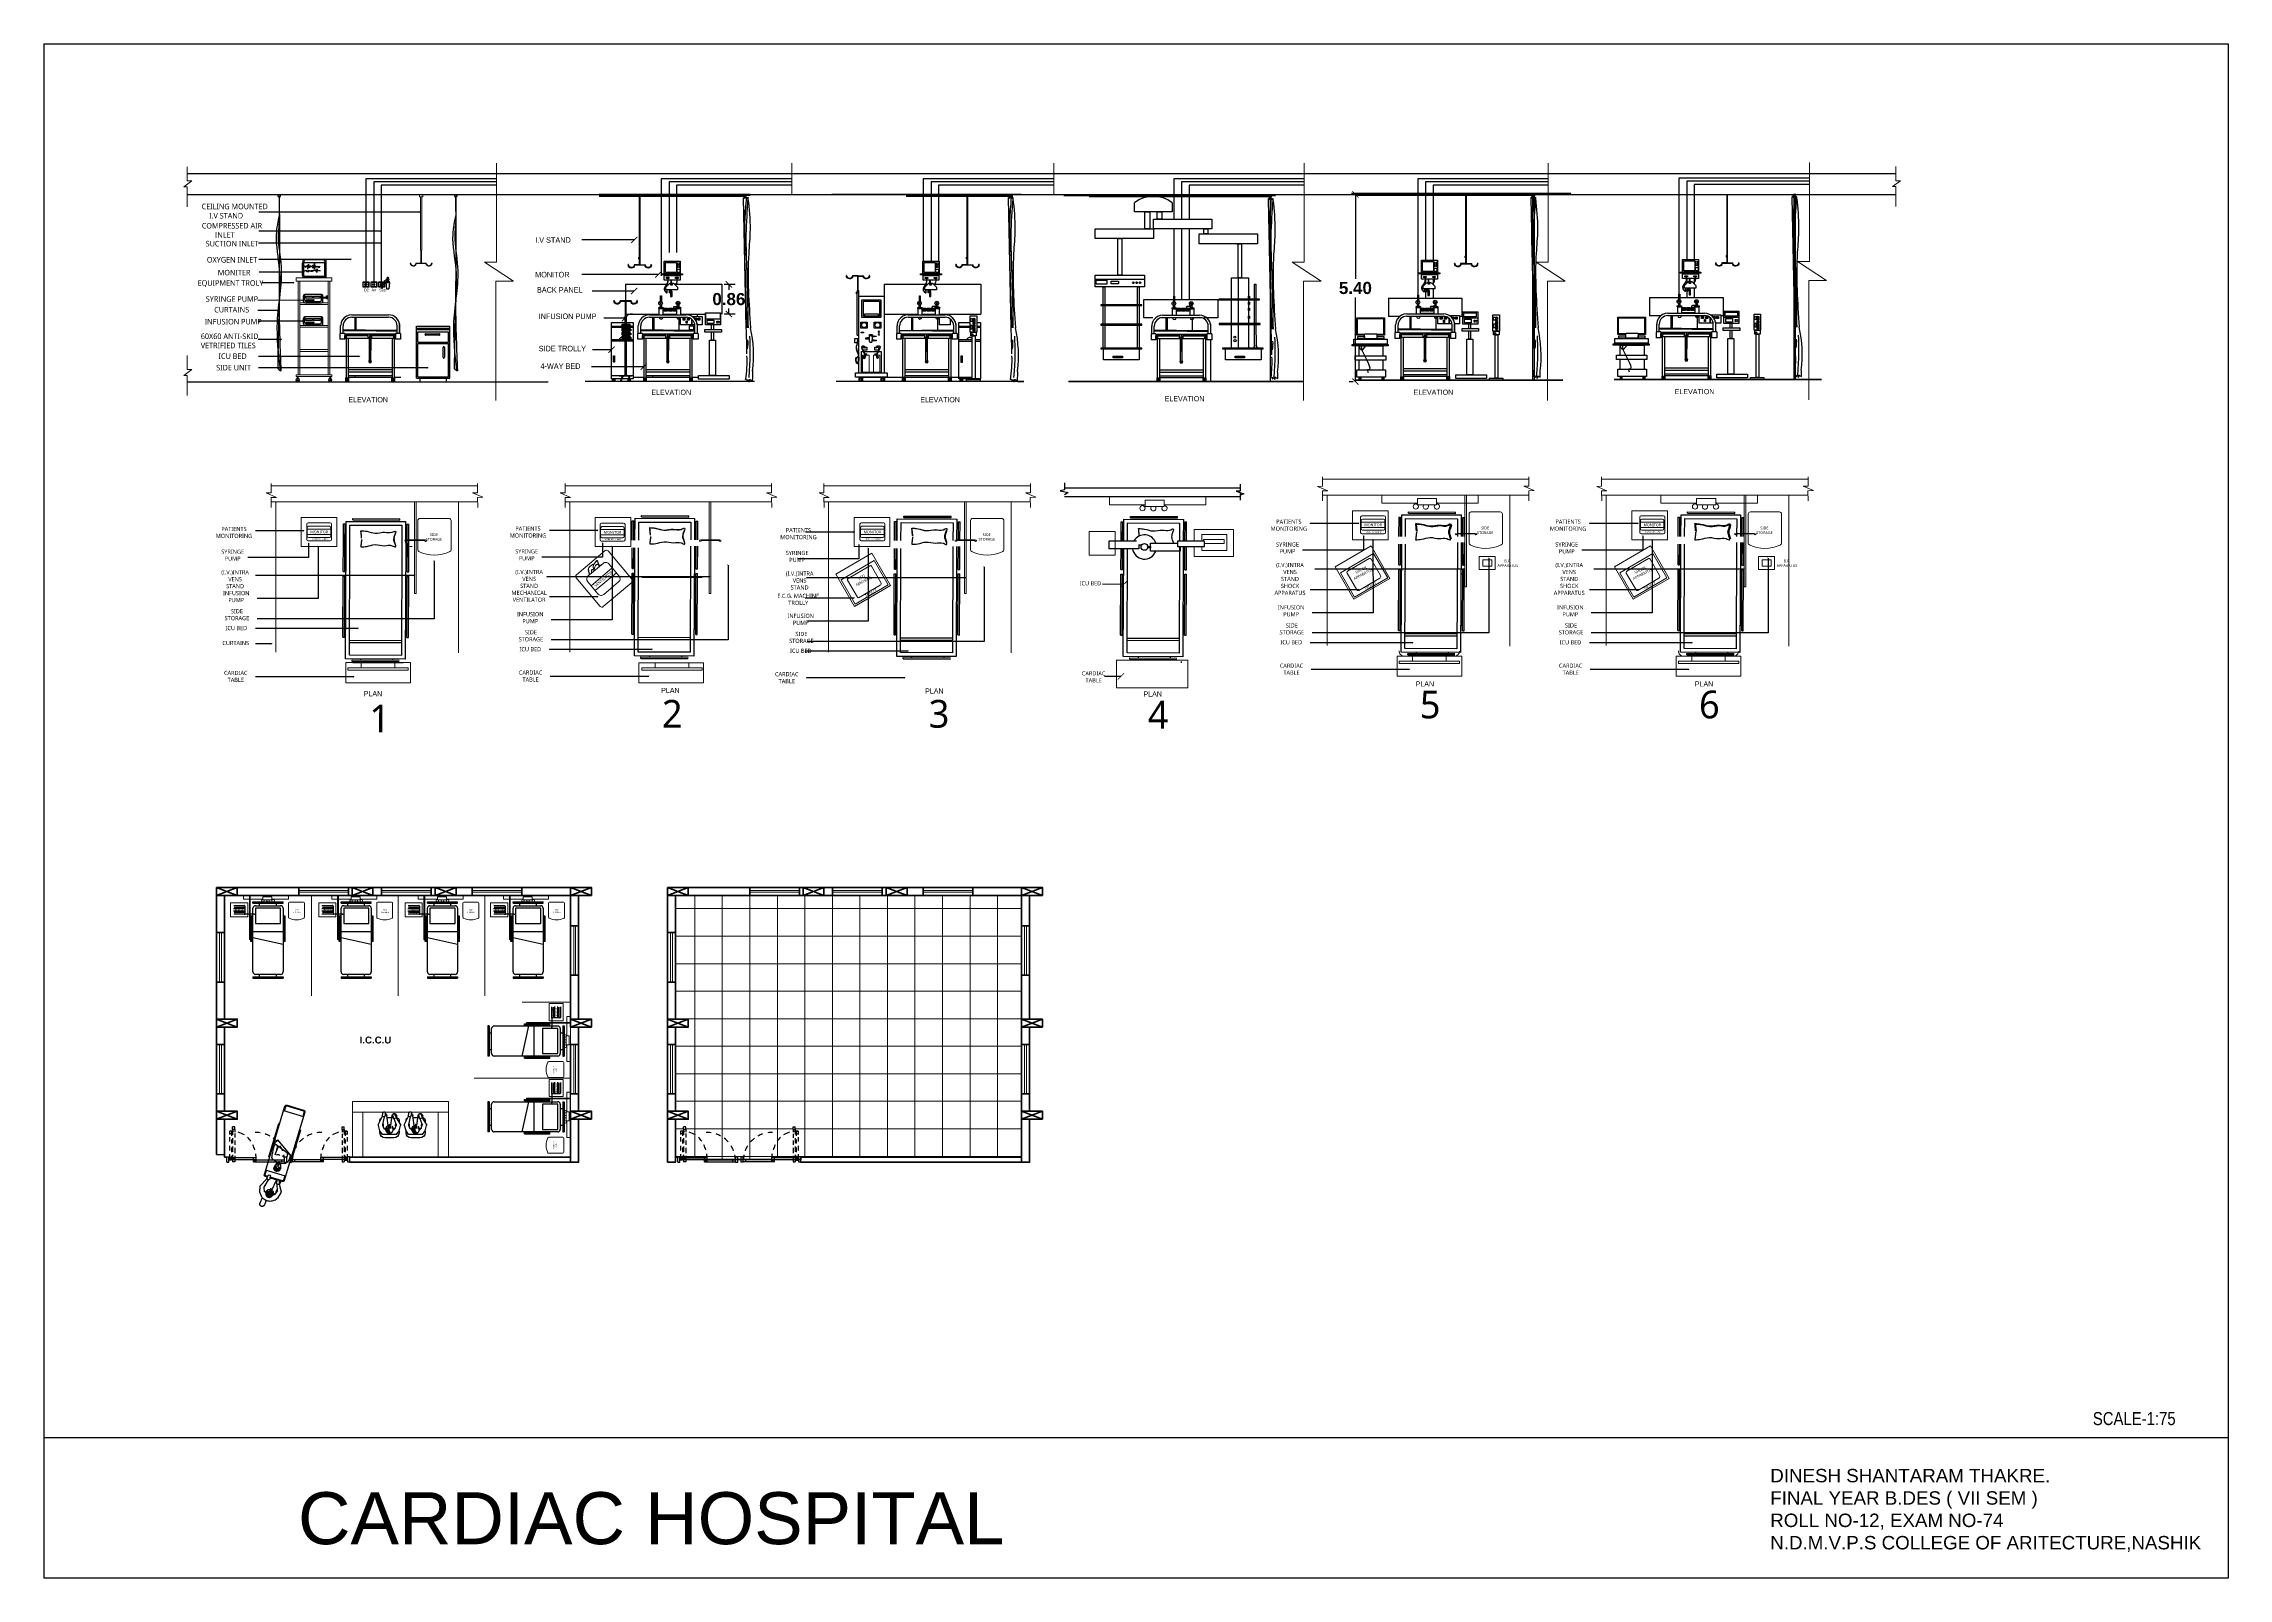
# Model space of a CAD drawing. Header units: inches. Extents: x -17070 to 527, y 504 to 2398.
# Drawn here: x -10399.1 to -10336.1, y 504.1 to 548.4 of the extents above; entities that cross this region are included whole.
import ezdxf

# ---------------------------------------------------------------- set-up
doc = ezdxf.new("R2010")
doc.units = ezdxf.units.IN
for name, pattern in [('DASHDOT', [1, 0.5, -0.25, 0, -0.25]), ('DASHED2', [0.375, 0.25, -0.125]), ('HIDDEN', [9.525, 6.35, -3.175])]:
    doc.linetypes.add(name, pattern=pattern)
for name, color, linetype in [('15', 7, 'HIDDEN'), ('elevation', 7, 'Continuous'), ('NOTES', 6, 'Continuous'), ('text1', 88, 'DASHDOT')]:
    doc.layers.add(name, color=color, linetype=linetype)
for name, color, linetype, lineweight in [('COL', 5, 'Continuous', 40), ('cur', 19, 'Continuous', 0), ('ELE-1', 105, 'Continuous', 40), ('furniture', 42, 'Continuous', 9), ('Layer1', 2, 'Continuous', 30), ('section', 1, 'Continuous', 35), ('TEXT', 7, 'Continuous', 9), ('wall', 7, 'Continuous', 30), ('WIN', 4, 'Continuous', 20)]:
    doc.layers.add(name, color=color, linetype=linetype, lineweight=lineweight)
doc.styles.add('PP15', font='', dxfattribs={"height": 0.015})
doc.styles.add('ROMANC', font='arialbd.ttf', dxfattribs={"height": 0.35})
doc.styles.add('style1', font='', dxfattribs={"height": 12})
doc.styles.get('PP15').set_extended_font_data('Arial Narrow')
doc.styles.get('style1').set_extended_font_data('Arial Narrow')
doc.linetypes.add('ZIGZAG', pattern='A,0.0001,-0.2,[131,ltypeshp.shx,S=0.2,R=0,X=-0.2,Y=0],-0.4,[131,ltypeshp.shx,S=0.2,R=180,X=0.2,Y=0],-0.2', length=0.8001)
doc.dimstyles.get("Standard").update_dxf_attribs({"dimtxt": 0.18, "dimasz": 0.18, "dimexe": 0.18, "dimexo": 0.0625, "dimgap": 0.09, "dimtad": 0, "dimtih": 1, "dimtoh": 1, "dimzin": 0, "dimdsep": 46, "dimtxsty": 'ROMANC', "dimblk": 'ARCHTICK', "dimcen": 0.09, "dimclrd": 25, "dimclre": 25, "dimadec": 0, "dimazin": 0, "dimtfac": 1, "dimtofl": 0, "dimtmove": 0, "dimatfit": 3, "dimldrblk": 'ARCHTICK', "dimfxl": 1, "dimtolj": 1, "dimtzin": 0, "dimarcsym": 0})

# ---------------------------------------------------------------- blocks, each defined once
blk = doc.blocks.new('de')
at = {"layer": 'elevation', "ltscale": 0.0005}
for p, q in [((-10856.90422, 504.72708), (-10856.06422, 504.72708)), ((-10856.90422, 504.72708), (-10856.90422, 504.13708)), ((-10856.06422, 504.72708), (-10856.06422, 504.13708)), ((-10856.90422, 504.19118), (-10856.06422, 504.19118)), ((-10856.06422, 504.13708), (-10856.90422, 504.13708))]:
    blk.add_line(p, q, dxfattribs=at)
at = {"ltscale": 0.0005, "insert": (-10856.11631, 504.20099), "char_height": 0.005, "width": 0.0331616, "attachment_point": 1, "style": 'PP15'}
blk.add_mtext('SCALE-1:75', dxfattribs=at)
at = {"layer": 'elevation', "ltscale": 0.0005, "attachment_point": 1, "style": 'PP15'}
for s, insert, char_height, width in [('{\\fArial|b0|i0|c0|p34;DINESH SHANTARAM THAKRE.\\PFINAL YEAR B.DES ( VII SEM )\\PROLL NO-12, EXAM NO-74\\PN.D.M.V.P.S COLLEGE OF ARITECTURE,NASHIK\\P\\P                                                }', (-10856.24034, 504.17914), 0.0051564, 0.17596), ('{\\fArial|b0|i0|c0|p34;CARDIAC HOSPITAL}', (-10856.80643, 504.17019), 0.02, 0.382938)]:
    blk.add_mtext(s, dxfattribs=dict(at, insert=insert, char_height=char_height, width=width))
blk = doc.blocks.new('sicu unit12')
at = {"color": 250}
for p, q in [((-1.095, -0.678), (-0.429, -0.678)), ((0.829, -0.659), (0.829, -0.947)), ((0.829, -0.957), (0.829, -1.276)), ((0.829, -1.286), (0.829, -1.606))]:
    blk.add_line(p, q, dxfattribs=at)
for points in [[(-0.058, 0.349), (-0.058, 0.23), (-0.564, 0.23), (-0.564, 0.349)], [(0.811, -0.201), (0.865, -0.201)], [(0.739, -0.947), (0.739, -0.659), (0.97, -0.659), (0.97, -0.947)], [(1.05, -0.947), (1.05, -0.745), (1.07, -0.745), (1.07, -0.947)], [(0.739, -1.276), (0.739, -0.957)], [(0.97, -0.957), (0.97, -1.276)], [(1.051, -1.276), (1.05, -0.957)], [(1.07, -0.957), (1.07, -1.276)], [(0.739, -1.606), (0.739, -1.286)], [(0.97, -1.286), (0.97, -1.606)], [(1.051, -1.574), (1.051, -1.574), (1.051, -1.286)], [(1.07, -1.286), (1.071, -1.572)]]:
    blk.add_lwpolyline(points, dxfattribs=at)
for points in [[(-1.093, 0), (-0.309, 0), (-0.309, -0.131), (-1.093, -0.131)], [(-0.427, 0.229), (-0.359, 0.229), (-0.359, 0), (-0.427, 0)], [(-0.309, 0.131), (0.475, 0.131), (0.475, 0), (-0.309, 0)], [(-0.258, 0.23), (-0.199, 0.23), (-0.199, 0.131), (-0.258, 0.131)], [(-0.789, -0.131), (-0.735, -0.131), (-0.735, -0.626), (-0.789, -0.626)], [(0.306, -0.07), (1.09, -0.07), (1.09, -0.201), (0.306, -0.201)], [(0.832, -0.201), (0.876, -0.201), (0.876, -0.659), (0.832, -0.659)], [(-1.095, -0.626), (-0.429, -0.626), (-0.429, -0.78), (-1.095, -0.78)], [(-1.081, -0.69), (-0.937, -0.69), (-0.937, -0.746), (-1.081, -0.746)], [(-0.986, -0.78), (-0.966, -0.78), (-0.966, -1.606), (-0.986, -1.606)], [(-0.88, -0.704), (-0.782, -0.704), (-0.782, -0.741), (-0.88, -0.741)], [(-0.523, -0.78), (-0.503, -0.78), (-0.503, -1.606), (-0.523, -1.606)], [(-1.016, -1.033), (-0.466, -1.033), (-0.466, -1.023), (-1.016, -1.023)], [(0.569, -0.957), (1.119, -0.957), (1.119, -0.947), (0.569, -0.947)], [(0.97, -0.908), (0.983, -0.908), (0.983, -0.939), (0.97, -0.939)], [(0.97, -0.986), (0.983, -0.986), (0.983, -1.017), (0.97, -1.017)], [(0.97, -1.068), (0.983, -1.068), (0.983, -1.099), (0.97, -1.099)], [(0.97, -1.176), (0.983, -1.176), (0.983, -1.207), (0.97, -1.207)], [(-1.016, -1.295), (-0.466, -1.295), (-0.466, -1.285), (-1.016, -1.285)], [(0.575, -1.286), (1.125, -1.286), (1.125, -1.276), (0.575, -1.276)], [(-1.016, -1.616), (-0.466, -1.616), (-0.466, -1.606), (-1.016, -1.606)], [(-0.982, -1.616), (-0.503, -1.616), (-0.503, -1.762), (-0.982, -1.762)], [(-0.852, -1.713), (-0.726, -1.713), (-0.726, -1.738), (-0.852, -1.738)], [(0.619, -1.616), (1.168, -1.616), (1.168, -1.606), (0.619, -1.606)], [(0.66, -1.616), (1.139, -1.616), (1.139, -1.762), (0.66, -1.762)], [(0.79, -1.713), (0.917, -1.713), (0.917, -1.738), (0.79, -1.738)]]:
    blk.add_lwpolyline(points, close=True, dxfattribs=at)
for centre, radius in [((-0.582, -0.727), 0.0108), ((-0.537, -0.727), 0.0108), ((-0.492, -0.727), 0.0108), ((0.786, -1.459), 0.0142), ((0.787, -1.506), 0.0142), ((1.062, -1.588), 0.0179)]:
    blk.add_circle(centre, radius, dxfattribs=at)
blk.add_arc((-0.311, 0.023), 0.413, 52.2184, 127.7816, dxfattribs=at)
blk = doc.blocks.new('_ARCHTICK')
at = {"color": 0, "linetype": 'ByBlock', "const_width": 0.15}
blk.add_lwpolyline([(-0.5, -0.5), (0.5, 0.5)], dxfattribs=at)
blk = doc.blocks.new('*D201')
at = {"color": 25, "lineweight": -2}
for p, q in [((-10379.432, 541.45), (-10379.116, 541.45)), ((-10379.296, 541.45), (-10379.296, 541.29)), ((-10379.432, 540.593), (-10379.116, 540.593)), ((-10379.296, 540.593), (-10379.296, 540.753))]:
    blk.add_line(p, q, dxfattribs=at)
at = {"layer": 'DEFPOINTS', "color": 0}
for p in [(-10379.494, 541.45), (-10379.494, 540.593), (-10379.296, 540.593)]:
    blk.add_point(p, dxfattribs=at)
at = {"color": 25, "lineweight": -2, "xscale": 0.18, "yscale": 0.18, "zscale": 0.18}
for p, rotation in [((-10379.296, 541.45), 90), ((-10379.296, 540.593), 270)]:
    blk.add_blockref('_ARCHTICK', p, dxfattribs=dict(at, rotation=rotation))
at = {"color": 0, "insert": (-10379.296, 541.021), "char_height": 0.35, "attachment_point": 5, "style": 'ROMANC'}
blk.add_mtext('\\A1;0.86', dxfattribs=at)
blk = doc.blocks.new('12e')
at = {"color": 7}
for points in [[(-5580594.328, -3631419.332), (-5580594.298, -3631419.332), (-5580594.298, -3631419.365), (-5580594.328, -3631419.365)], [(-5580594.315, -3631419.365), (-5580594.31, -3631419.365), (-5580594.31, -3631419.381), (-5580594.315, -3631419.381)]]:
    blk.add_lwpolyline(points, close=True, dxfattribs=at)
for points in [[(-5580594.313, -3631419.628), (-5580594.357, -3631419.91), (-5580594.313, -3631420.414), (-5580594.313, -3631420.852), (-5580594.336, -3631421.844)], [(-5580594.315, -3631419.381), (-5580594.315, -3631419.571), (-5580594.313, -3631419.686), (-5580594.328, -3631419.93), (-5580594.287, -3631420.375), (-5580594.344, -3631421.17), (-5580594.301, -3631421.869)], [(-5580594.313, -3631419.381), (-5580594.313, -3631420.414), (-5580594.316, -3631420.938), (-5580594.289, -3631421.878)], [(-5580594.336, -3631421.844), (-5580594.289, -3631421.878)]]:
    blk.add_spline(points, degree=3, dxfattribs=at)
blk = doc.blocks.new('3r32rt')
at = {"color": 7}
for p, q in [((-5580599.715, -3631423.304), (-5580599.235, -3631423.304)), ((-5580599.715, -3631424.054), (-5580599.715, -3631423.304)), ((-5580599.695, -3631423.334), (-5580599.255, -3631423.334)), ((-5580599.695, -3631423.354), (-5580599.255, -3631423.354)), ((-5580599.695, -3631423.384), (-5580599.255, -3631423.384)), ((-5580599.695, -3631423.534), (-5580599.695, -3631423.384)), ((-5580599.255, -3631423.534), (-5580599.255, -3631423.384)), ((-5580599.235, -3631424.054), (-5580599.235, -3631423.304)), ((-5580599.695, -3631423.534), (-5580599.255, -3631423.534)), ((-5580599.695, -3631423.554), (-5580599.255, -3631423.554)), ((-5580599.695, -3631424.034), (-5580599.695, -3631423.554)), ((-5580599.255, -3631424.034), (-5580599.255, -3631423.554)), ((-5580599.715, -3631424.054), (-5580599.235, -3631424.054)), ((-5580599.695, -3631424.034), (-5580599.255, -3631424.034)), ((-5580599.665, -3631424.104), (-5580599.665, -3631424.054)), ((-5580599.285, -3631424.104), (-5580599.285, -3631424.054)), ((-5580599.665, -3631424.104), (-5580599.285, -3631424.104))]:
    blk.add_line(p, q, dxfattribs=at)
for points in [[(-5580599.584, -3631423.413), (-5580599.39, -3631423.413)], [(-5580599.39, -3631423.433), (-5580599.584, -3631423.433)], [(-5580599.333, -3631423.753), (-5580599.333, -3631423.753), (-5580599.333, -3631423.61)], [(-5580599.313, -3631423.61), (-5580599.313, -3631423.753)]]:
    blk.add_lwpolyline(points, dxfattribs=at)
for centre, radius, start, end in [((-5580599.695, -3631423.344), 0.01, 90, 270), ((-5580599.584, -3631423.423), 0.00988, 90, 270.0176), ((-5580599.39, -3631423.423), 0.00988, 269.9824, 90), ((-5580599.255, -3631423.344), 0.01, 269.8843, 90), ((-5580599.323, -3631423.61), 0.0102, 0, 180), ((-5580599.323, -3631423.753), 0.0102, 180, 0)]:
    blk.add_arc(centre, radius, start, end, dxfattribs=at)
blk = doc.blocks.new('3wtrf')
at = {"layer": 'furniture', "color": 38}
for p, q in [((-5580766.801, -3631444.368), (-5580766.286, -3631444.368)), ((-5580766.801, -3631444.368), (-5580766.801, -3631444.418)), ((-5580766.801, -3631444.418), (-5580766.286, -3631444.418)), ((-5580766.773, -3631444.418), (-5580766.773, -3631445.768)), ((-5580766.748, -3631444.418), (-5580766.748, -3631445.768)), ((-5580766.339, -3631444.418), (-5580766.339, -3631445.768)), ((-5580766.314, -3631444.418), (-5580766.314, -3631445.768)), ((-5580766.286, -3631444.368), (-5580766.286, -3631444.418)), ((-5580766.339, -3631444.73), (-5580766.748, -3631444.73)), ((-5580766.339, -3631444.755), (-5580766.748, -3631444.755)), ((-5580766.339, -3631445.055), (-5580766.748, -3631445.055)), ((-5580766.339, -3631445.08), (-5580766.748, -3631445.08)), ((-5580766.339, -3631445.405), (-5580766.748, -3631445.405)), ((-5580766.339, -3631445.43), (-5580766.748, -3631445.43)), ((-5580766.801, -3631445.768), (-5580766.286, -3631445.768)), ((-5580766.801, -3631445.768), (-5580766.801, -3631445.793)), ((-5580766.801, -3631445.793), (-5580766.286, -3631445.793)), ((-5580766.785, -3631445.834), (-5580766.785, -3631445.793)), ((-5580766.773, -3631445.833), (-5580766.773, -3631445.793)), ((-5580766.314, -3631445.833), (-5580766.314, -3631445.793)), ((-5580766.302, -3631445.834), (-5580766.302, -3631445.793)), ((-5580766.286, -3631445.768), (-5580766.286, -3631445.793))]:
    blk.add_line(p, q, dxfattribs=at)
blk.add_lwpolyline([(-5580766.705, -3631444.368), (-5580766.705, -3631444.11), (-5580766.366, -3631444.11), (-5580766.366, -3631444.368)], dxfattribs=at)
for centre in [(-5580766.779, -3631445.843), (-5580766.309, -3631445.843)]:
    blk.add_circle(centre, 0.0108, dxfattribs=at)
for centre, start, end in [((-5580766.779, -3631445.843), 104.258, 77.1691), ((-5580766.309, -3631445.843), 102.8309, 75.742)]:
    blk.add_arc(centre, 0.025, start, end, dxfattribs=at)
blk = doc.blocks.new('hh')
at = {"color": 7}
for p, q in [((-5580602.811, -3631422.856), (-5580602.811, -3631422.776)), ((-5580602.64, -3631422.756), (-5580602.791, -3631422.756)), ((-5580602.791, -3631422.836), (-5580602.791, -3631422.756)), ((-5580602.551, -3631422.756), (-5580602.64, -3631422.756)), ((-5580602.551, -3631422.836), (-5580602.551, -3631422.756)), ((-5580602.531, -3631422.856), (-5580602.531, -3631422.776)), ((-5580602.791, -3631422.876), (-5580602.551, -3631422.876)), ((-5580602.771, -3631422.856), (-5580602.571, -3631422.856))]:
    blk.add_line(p, q, dxfattribs=at)
for points in [[(-5580602.778, -3631422.778), (-5580602.68, -3631422.778), (-5580602.68, -3631422.808), (-5580602.778, -3631422.808)], [(-5580602.669, -3631422.778), (-5580602.571, -3631422.778), (-5580602.571, -3631422.808), (-5580602.669, -3631422.808)]]:
    blk.add_lwpolyline(points, close=True, dxfattribs=at)
for centre in [(-5580602.761, -3631422.837), (-5580602.738, -3631422.837), (-5580602.714, -3631422.837), (-5580602.691, -3631422.837), (-5580602.668, -3631422.837)]:
    blk.add_circle(centre, 0.0084, dxfattribs=at)
for centre, start, end in [((-5580602.791, -3631422.776), 90, 180), ((-5580602.551, -3631422.776), 0, 90), ((-5580602.791, -3631422.856), 180, 270), ((-5580602.771, -3631422.836), 180, 270), ((-5580602.571, -3631422.836), 270, 360), ((-5580602.551, -3631422.856), 270, 0)]:
    blk.add_arc(centre, 0.02, start, end, dxfattribs=at)
blk = doc.blocks.new('GNM')
at = {"layer": 'furniture', "color": 38}
for p, q in [((-5581265.923, -3631409.743), (-5581265.923, -3631410.481)), ((-5581265.903, -3631409.743), (-5581265.903, -3631410.511)), ((-5581265.923, -3631410.511), (-5581265.923, -3631410.481)), ((-5581265.923, -3631410.511), (-5581265.903, -3631410.511)), ((-5581265.916, -3631410.511), (-5581265.916, -3631410.704)), ((-5581265.909, -3631410.511), (-5581265.909, -3631410.704)), ((-5581265.963, -3631410.697), (-5581265.988, -3631410.697)), ((-5581265.963, -3631410.704), (-5581265.981, -3631410.704)), ((-5581265.963, -3631410.704), (-5581265.981, -3631410.704)), ((-5581265.916, -3631410.697), (-5581265.963, -3631410.697)), ((-5581265.916, -3631410.704), (-5581265.963, -3631410.704)), ((-5581265.918, -3631410.704), (-5581265.863, -3631410.704)), ((-5581265.909, -3631410.697), (-5581265.838, -3631410.697)), ((-5581265.863, -3631410.704), (-5581265.844, -3631410.704))]:
    blk.add_line(p, q, dxfattribs=at)
at = {"layer": 'furniture', "color": 38, "linetype": 'ByBlock'}
for p, q in [((-5581266.069, -3631410.697), (-5581266.062, -3631410.697)), ((-5581265.763, -3631410.697), (-5581265.756, -3631410.697))]:
    blk.add_line(p, q, dxfattribs=at)
at = {"layer": 'furniture', "color": 38}
blk.add_lwpolyline([(-5581265.934, -3631409.706), (-5581265.89, -3631409.706), (-5581265.89, -3631409.743), (-5581265.934, -3631409.743)], close=True, dxfattribs=at)
for points in [[(-5581265.981, -3631410.704, -0.923782), (-5581266.069, -3631410.697)], [(-5581265.988, -3631410.697, -1), (-5581266.062, -3631410.697, 1)], [(-5581265.756, -3631410.697, -0.923782), (-5581265.844, -3631410.704, -0.923782)], [(-5581265.763, -3631410.697, -1), (-5581265.838, -3631410.697, 1)]]:
    blk.add_lwpolyline(points, format="xyb", dxfattribs=at)
blk = doc.blocks.new('*D202')
at = {"color": 25, "lineweight": -2}
for p, q in [((-10361.228, 544.042), (-10361.228, 541.61)), ((-10361.166, 544.042), (-10361.048, 544.042)), ((-10361.228, 538.641), (-10361.228, 541.073)), ((-10361.291, 538.641), (-10361.408, 538.641))]:
    blk.add_line(p, q, dxfattribs=at)
at = {"layer": 'DEFPOINTS', "color": 0}
for p in [(-10361.228, 544.042), (-10361.228, 538.641), (-10361.228, 538.641)]:
    blk.add_point(p, dxfattribs=at)
at = {"color": 25, "lineweight": -2, "xscale": 0.18, "yscale": 0.18, "zscale": 0.18}
for p, rotation in [((-10361.228, 544.042), 90), ((-10361.228, 538.641), 270)]:
    blk.add_blockref('_ARCHTICK', p, dxfattribs=dict(at, rotation=rotation))
at = {"color": 0, "insert": (-10361.228, 541.341), "char_height": 0.35, "attachment_point": 5, "style": 'ROMANC'}
blk.add_mtext('\\A1;5.40', dxfattribs=at)
blk = doc.blocks.new('w2r')
at = {"color": 7}
for p, q in [((-5580600.087, -3631425.809), (-5580600.087, -3631425.389)), ((-5580600.057, -3631425.359), (-5580599.637, -3631425.359)), ((-5580599.607, -3631425.389), (-5580599.607, -3631425.809))]:
    blk.add_line(p, q, dxfattribs=at)
for centre, radius, start, end in [((-5580600.057, -3631425.389), 0.03, 90, 180), ((-5580599.637, -3631425.389), 0.03, 0, 90), ((-5580600.057, -3631425.809), 0.03, 180, 240.7339), ((-5580599.847, -3631425.369), 0.517, 244.2388, 295.5316), ((-5580599.637, -3631425.809), 0.03, 295.5316, 360)]:
    blk.add_arc(centre, radius, start, end, dxfattribs=at)
blk = doc.blocks.new('e3r')
at = {"color": 7}
for p, q in [((-5580601.402, -3631424.687), (-5580601.402, -3631424.907)), ((-5580601.394, -3631424.737), (-5580601.394, -3631424.857)), ((-5580601.054, -3631424.757), (-5580601.394, -3631424.757)), ((-5580601.394, -3631424.837), (-5580601.054, -3631424.837)), ((-5580601.062, -3631424.667), (-5580601.382, -3631424.667)), ((-5580601.074, -3631424.717), (-5580601.374, -3631424.717)), ((-5580601.374, -3631424.877), (-5580601.074, -3631424.877)), ((-5580601.054, -3631424.857), (-5580601.054, -3631424.737)), ((-5580601.042, -3631424.907), (-5580601.042, -3631424.687)), ((-5580601.382, -3631424.927), (-5580601.062, -3631424.927))]:
    blk.add_line(p, q, dxfattribs=at)
for centre, start, end in [((-5580601.382, -3631424.687), 90, 180), ((-5580601.374, -3631424.737), 90, 180), ((-5580601.374, -3631424.857), 180, 270), ((-5580601.074, -3631424.737), 0, 90), ((-5580601.074, -3631424.857), 270, 0), ((-5580601.062, -3631424.687), 0, 90), ((-5580601.382, -3631424.907), 180, 270), ((-5580601.062, -3631424.907), 270, 0)]:
    blk.add_arc(centre, 0.02, start, end, dxfattribs=at)
at = {"color": 7, "width": 0.25738, "attachment_point": 1, "style": 'style1'}
for s, insert, char_height in [('{\\fTrebuchet MS|b0|i0|c0|p34;MONITOR}', (-5580601.348, -3631424.778), 0.04), ('{\\fTrebuchet MS|b0|i0|c0|p34;MONITOR STAND}', (-5580601.323, -3631424.89), 0.02)]:
    blk.add_mtext(s, dxfattribs=dict(at, insert=insert, char_height=char_height))
blk = doc.blocks.new('FGTNB')
at = {"color": 7, "lineweight": 18}
blk.add_line((-5581170.012, -3631426.215), (-5581170.012, -3631426.521), dxfattribs=at)
blk.add_lwpolyline([(-5581170.012, -3631426.54, -2.414214), (-5581170.012, -3631426.521), (-5581170.021, -3631426.521), (-5581170.021, -3631426.215), (-5581170.012, -3631426.215, -2.414214), (-5581170.012, -3631426.197)], format="xyb", dxfattribs=at)
blk = doc.blocks.new('FBNH')
at = {"layer": 'furniture', "linetype": 'ByBlock'}
blk.add_lwpolyline([(-5581170.359, -3631421.381), (-5581170.335, -3631421.381), (-5581170.335, -3631422.706), (-5581170.359, -3631422.706)], close=True, dxfattribs=at)
at = {"layer": 'furniture', "linetype": 'ByBlock', "xscale": 0.880801118328236, "yscale": 0.880801118328236, "zscale": 0.8808011183136943, "rotation": 90}
blk.add_blockref('FGTNB', (-8779734.749, 1284478.856), dxfattribs=at)
blk = doc.blocks.new('3e2')
at = {"color": 7}
for p, q in [((-5580603.063, -3631425.288), (-5580603.063, -3631425.828)), ((-5580602.493, -3631425.258), (-5580603.033, -3631425.258)), ((-5580602.974, -3631425.439), (-5580602.974, -3631425.669)), ((-5580602.974, -3631425.515), (-5580602.574, -3631425.515)), ((-5580602.634, -3631425.379), (-5580602.914, -3631425.379)), ((-5580602.738, -3631425.302), (-5580602.733, -3631425.302)), ((-5580602.574, -3631425.669), (-5580602.574, -3631425.439)), ((-5580602.463, -3631425.828), (-5580602.463, -3631425.288)), ((-5580602.974, -3631425.606), (-5580602.574, -3631425.606)), ((-5580602.914, -3631425.729), (-5580602.634, -3631425.729)), ((-5580603.033, -3631425.858), (-5580602.493, -3631425.858))]:
    blk.add_line(p, q, dxfattribs=at)
for centre, radius, start, end in [((-5580603.033, -3631425.288), 0.03, 90, 180), ((-5580602.914, -3631425.439), 0.06, 90, 180), ((-5580602.634, -3631425.439), 0.06, 0, 90), ((-5580602.493, -3631425.288), 0.03, 0, 90), ((-5580603.033, -3631425.828), 0.03, 180, 270), ((-5580602.914, -3631425.669), 0.06, 180, 270), ((-5580602.634, -3631425.669), 0.06, 270, 0), ((-5580602.493, -3631425.828), 0.03, 270, 0)]:
    blk.add_arc(centre, radius, start, end, dxfattribs=at)
for points in [[(-5580602.888, -3631425.379), (-5580602.837, -3631425.297), (-5580602.738, -3631425.302)], [(-5580602.883, -3631425.379), (-5580602.831, -3631425.297), (-5580602.733, -3631425.302)], [(-5580602.678, -3631425.379), (-5580602.738, -3631425.332), (-5580602.809, -3631425.355), (-5580602.813, -3631425.346), (-5580602.851, -3631425.379)], [(-5580602.675, -3631425.379), (-5580602.734, -3631425.332), (-5580602.806, -3631425.355), (-5580602.809, -3631425.346), (-5580602.848, -3631425.379)], [(-5580602.793, -3631425.379), (-5580602.773, -3631425.32), (-5580602.733, -3631425.302), (-5580602.672, -3631425.294), (-5580602.703, -3631425.365), (-5580602.703, -3631425.379)], [(-5580602.79, -3631425.379), (-5580602.769, -3631425.32), (-5580602.729, -3631425.302), (-5580602.668, -3631425.294), (-5580602.699, -3631425.365), (-5580602.699, -3631425.379)]]:
    blk.add_spline(points, degree=3, dxfattribs=at)
blk = doc.blocks.new('OPERA')
at = {"layer": '15', "color": 7, "linetype": 'Continuous'}
for p, q in [((-387, 200), (-481, 191)), ((-373, 141), (-435, 104)), ((-116, 35), (-412, 75)), ((-375, 206), (-394, 209)), ((-155, 316), (-387, 200)), ((-387, 200), (-373, 141)), ((-153, 196), (-373, 141)), ((-337, -65), (-337, 65)), ((-237, 275), (-287, 275)), ((-38, 160), (-206, 183)), ((-25, 155), (-122, 194)), ((38, 275), (-119, 320)), ((-12, 120), (-12, 136)), ((138, 200), (38, 275)), ((88, 275), (38, 275)), ((138, -200), (138, 200)), ((238, -125), (238, 125)), ((-337, -200), (-429, -168)), ((-116, -35), (-412, -75)), ((-336, -201), (-394, -209)), ((-336, -201), (-394, -209)), ((-312, -133), (-369, -94)), ((-337, -200), (-312, -133)), ((-156, -313), (-337, -200)), ((-337, -225), (-337, -200)), ((-156, -193), (-312, -133)), ((-287, -275), (-217, -275)), ((-114, -171), (-188, -181)), ((-25, -155), (-119, -193)), ((38, -275), (-116, -319)), ((-114, -171), (-37, -160)), ((-12, -136), (-12, -122)), ((138, -200), (38, -275)), ((38, -275), (88, -275))]:
    blk.add_line(p, q, dxfattribs=at)
at = {"layer": '15', "color": 7}
for p, q in [((-154, 4), (-120, 15)), ((-100, 29), (-100, -29)), ((-90, 35), (-90, -35)), ((-80, 40), (-80, -40)), ((-70, 89), (-70, 79)), ((-70, 46), (-70, -46)), ((-60, 93), (-60, 73)), ((-60, 51), (-60, -51)), ((-50, 95), (-50, 68)), ((-50, 57), (-50, -57)), ((-40, 98), (-40, -98)), ((-30, 99), (-30, -99)), ((-20, 100), (-20, -100)), ((-10, 100), (-10, -100)), ((0, 100), (0, -100)), ((10, 98), (10, -98)), ((20, 97), (20, -97)), ((30, 94), (30, -94)), ((40, 91), (40, -91)), ((50, 87), (50, -87)), ((60, 82), (60, -82)), ((70, 75), (70, -75)), ((80, 67), (80, -67)), ((90, 57), (90, -57)), ((100, 43), (100, -43)), ((110, 20), (110, -20)), ((-154, -4), (-119, -16)), ((-70, -79), (-70, -89)), ((-60, -73), (-60, -93)), ((-50, -67), (-50, -95))]:
    blk.add_line(p, q, dxfattribs=at)
blk.add_lwpolyline([(-100, -71, 0.086863), (-61, -92, 0.080167), (-12, -100, 0.080167), (37, -92, 0.088923), (76, -71, 0.104957), (104, -37, 0.120011), (113, 0, 0.120011), (104, 37, 0.104957), (76, 71, 0.088923), (37, 92, 0.080167), (-12, 100, 0.080167), (-61, 92, 0.086863), (-100, 71, 0.104957)], format="xyb", dxfattribs=at)
at = {"layer": '15', "color": 7, "linetype": 'Continuous'}
for points in [[(-41, 97, -0.45437), (-43, 110, -0.104203), (-36, 116, -0.064948), (-26, 119, -0.051099), (-14, 120, -0.051099), (-1, 119, -0.064948), (9, 116, -0.104203), (16, 110, -0.433673), (14, 98, -0.174705)], [(-41, -97, 0.45437), (-43, -110, 0.104203), (-36, -116, 0.064948), (-26, -119, 0.051099), (-14, -120, 0.051099), (-1, -119, 0.064948), (9, -116, 0.104203), (16, -110, 0.433673), (14, -98, 0.174705)]]:
    blk.add_lwpolyline(points, format="xyb", dxfattribs=at)
for centre, radius, start, end in [((-477, 154), 37.5, 95.3497, 319.86519), ((-395, 141), 68, 197.39745, 202.38408), ((-442, 116), 14.1, 114.26492, 300.94997), ((-395, 141), 68, 209.44035, 255.16422), ((-395, 141), 68, 89.30545, 126.58211), ((-287, 225), 50, 90, 180), ((-132, 272), 50, 74.0546, 116.56505), ((-141, 148), 50, 68.19859, 103.97598), ((-32, 136), 20, 360, 68.19859), ((88, 125), 150, 0, 90), ((-395, -141), 68.1, 105.22147, 270.30886), ((-417, -133), 37.5, 27.16621, 250.81308), ((-376, -105), 13, 55.57022, 226.31238), ((-287, -225), 50, 180, 270), ((-138, -146), 50, 249.0532, 291.80141), ((-130, -271), 50, 237.99462, 285.9454), ((-32, -136), 20, 291.80141, 0), ((88, -125), 150, 270, 0)]:
    blk.add_arc(centre, radius, start, end, dxfattribs=at)
at = {"layer": '15', "color": 7}
for centre, radius, start, end in [((-153, 0), 4.03, 111.55109, 248.44891), ((15, 0), 135, 148.17789, 211.82211)]:
    blk.add_arc(centre, radius, start, end, dxfattribs=at)
blk = doc.blocks.new('hospi bed')
at = {"layer": 'elevation', "color": 7}
for p, q in [((115.719, 57.897), (115.719, 56.061)), ((115.741, 56.942), (115.741, 57.666))]:
    blk.add_line(p, q, dxfattribs=at)
for points in [[(114.85, 58.079), (115.719, 58.079)], [(114.85, 58.042), (114.85, 58.079)], [(114.85, 58.042), (115.719, 58.042)], [(114.923, 57.969), (115.647, 57.969)], [(115.043, 57.969), (115.043, 58.042)], [(115.526, 57.969), (115.526, 58.042)], [(115.719, 58.042), (115.719, 58.079)], [(114.824, 56.942), (114.824, 57.666), (114.788, 57.666)], [(114.788, 56.942), (114.788, 57.666)], [(114.85, 56.063), (114.85, 57.897)], [(115.778, 57.666), (115.741, 57.666)], [(115.778, 56.942), (115.778, 57.666)], [(114.824, 56.942), (114.788, 56.942)], [(115.719, 57.221), (114.85, 57.221)], [(114.85, 57.052), (115.719, 56.859)], [(115.778, 56.942), (115.741, 56.942)], [(114.85, 55.918), (115.719, 55.918)], [(114.85, 55.918), (114.85, 55.882)], [(114.85, 55.882), (115.719, 55.882)], [(115.647, 55.99), (114.923, 55.99)], [(115.043, 55.918), (115.043, 55.99)], [(115.526, 55.918), (115.526, 55.99)], [(115.719, 55.918), (115.719, 55.882)]]:
    blk.add_lwpolyline(points, dxfattribs=at)
blk.add_lwpolyline([(115.647, 57.897), (114.923, 57.897), (114.923, 57.463), (115.647, 57.463), (115.647, 57.897)], close=True, dxfattribs=at)
for centre, start, end in [((114.923, 57.897), 90, 180.01241), ((115.647, 57.897), 0, 90.00572), ((114.923, 56.063), 177.34067, 270.05424), ((115.647, 56.063), 269.94585, 0.00007)]:
    blk.add_arc(centre, 0.0724, start, end, dxfattribs=at)
blk = doc.blocks.new('HEAD')
for p, q in [((-1.57, 0.59), (-1.55, 0.8)), ((-1.51, 0.38), (-1.57, 0.59)), ((-1.55, 0.8), (-1.48, 1)), ((-1.47, 0.17), (-1.51, 0.38)), ((-1.48, 1), (-1.4, 1.21)), ((-1.44, -0.03), (-1.47, 0.17)), ((-1.4, 1.21), (-1.27, 1.42)), ((-1.33, 0.25), (-1.25, 0.46)), ((-1.3, 0.05), (-1.33, 0.25)), ((-1.18, -0.16), (-1.3, 0.05)), ((-1.27, 1.42), (-1.08, 1.63)), ((-1.25, 0.46), (-1.18, 0.67)), ((-1.18, 0.67), (-1.14, 0.88)), ((-1.14, 0.88), (-0.93, 0.99)), ((-1.08, 1.63), (-0.88, 1.71)), ((-0.95, 0.43), (-0.74, 0.49)), ((-0.93, 0.99), (-0.73, 0.98)), ((-0.88, 1.71), (-0.67, 1.79)), ((-0.74, 0.49), (-0.53, 0.5)), ((-0.73, 0.98), (-0.52, 0.96)), ((-0.67, 1.79), (-0.45, 1.86)), ((-0.53, 0.5), (-0.39, 0.47)), ((-0.52, 0.96), (-0.31, 0.96)), ((-0.45, 1.86), (-0.24, 1.94)), ((-0.31, 0.96), (-0.1, 0.97)), ((-0.24, 1.94), (-0.03, 1.98)), ((-0.22, 0.31), (-0.07, 0.1)), ((-0.07, 0.1), (-0.11, -0.1)), ((-0.1, 0.97), (0.11, 0.98)), ((-0.03, 1.98), (0.18, 2)), ((0.11, 0.98), (0.31, 1.03)), ((0.18, 2), (0.38, 2)), ((0.31, 1.03), (0.52, 1.09)), ((0.38, 2), (0.59, 1.92)), ((0.43, 0.45), (0.64, 0.5)), ((0.52, 1.09), (0.73, 1.18)), ((0.59, 1.92), (0.8, 1.81)), ((0.64, 0.5), (0.85, 0.5)), ((0.73, 1.18), (0.94, 1.26)), ((0.8, 1.81), (1.01, 1.73)), ((0.85, 0.5), (0.95, 0.47)), ((0.94, 1.26), (1.15, 1.24)), ((0.95, 1.26), (1.1, 1.05)), ((1.01, 1.73), (1.22, 1.64)), ((1.1, 1.05), (1.19, 0.84)), ((1.18, 0.01), (1.1, -0.2)), ((1.15, 1.24), (1.18, 1.24)), ((1.19, 0.22), (1.18, 0.01)), ((1.19, 0.84), (1.22, 0.64)), ((1.22, 0.43), (1.19, 0.22)), ((1.22, 1.64), (1.41, 1.43)), ((1.22, 0.64), (1.22, 0.43)), ((1.32, 0.13), (1.23, 0)), ((1.53, 0.29), (1.32, 0.13)), ((1.41, 1.43), (1.57, 1.22)), ((1.49, 0.18), (1.46, -0.02)), ((1.6, 0.39), (1.49, 0.18)), ((1.57, 1.22), (1.64, 1.02)), ((1.64, 0.6), (1.6, 0.39)), ((1.64, 1.02), (1.68, 0.81)), ((1.68, 0.81), (1.64, 0.6)), ((-1.37, -0.24), (-1.44, -0.03)), ((-1.19, -0.32), (-1.37, -0.24)), ((-1.2, -0.39), (-1.19, -0.32)), ((-1.16, -0.6), (-1.2, -0.39)), ((-1.08, -0.37), (-1.18, -0.16)), ((-1.07, -0.81), (-1.16, -0.6)), ((-1.01, -0.58), (-1.08, -0.37)), ((-0.95, -1.02), (-1.07, -0.81)), ((-0.74, -1.21), (-0.95, -1.02)), ((-0.55, -1.42), (-0.74, -1.21)), ((-0.34, -1.49), (-0.55, -1.42)), ((-0.39, -0.74), (-0.18, -0.69)), ((-0.14, -1.49), (-0.34, -1.49)), ((-0.32, -0.81), (-0.11, -0.92)), ((-0.25, -0.24), (-0.04, -0.37)), ((-0.18, -0.69), (0.03, -0.69)), ((0.07, -1.5), (-0.14, -1.49)), ((-0.11, -0.1), (-0.12, -0.14)), ((-0.11, -0.92), (0.1, -0.91)), ((-0.04, -0.37), (0.16, -0.36)), ((0.03, -0.69), (0.23, -0.67)), ((0.28, -1.48), (0.07, -1.5)), ((0.1, -0.91), (0.3, -0.91)), ((0.16, -0.36), (0.29, -0.24)), ((0.23, -0.67), (0.44, -0.72)), ((0.49, -1.42), (0.28, -1.48)), ((0.3, -0.91), (0.44, -0.82)), ((0.44, -0.72), (0.49, -0.72)), ((0.7, -1.28), (0.49, -1.42)), ((0.89, -1.07), (0.7, -1.28)), ((0.87, -0.61), (0.86, -0.69)), ((0.94, -0.4), (0.87, -0.61)), ((1.1, -0.88), (0.89, -1.07)), ((1.1, -0.2), (0.94, -0.4)), ((1.18, -0.67), (1.1, -0.88)), ((1.17, -0.16), (1.17, -0.23)), ((1.17, -0.23), (1.2, -0.44)), ((1.23, -0.46), (1.18, -0.67)), ((1.2, -0.44), (1.22, -0.51)), ((1.42, -0.25), (1.23, -0.46)), ((1.46, -0.02), (1.42, -0.25))]:
    blk.add_line(p, q)
for centre, radius, start, end in [((-0.66, 0.4), 0.105, 128.6724, 57.68295), ((0.71, 0.4), 0.104, 117.34096, 62.65904), ((1.47, -0.17), 0.3, 144.14402, 176.81804)]:
    blk.add_arc(centre, radius, start, end)
blk = doc.blocks.new('CAMILLA INVERTIDA')
at = {"layer": '15', "color": 7, "linetype": 'Continuous'}
for p, q in [((-0.576, 0.2), (-0.476, 0.275)), ((-0.476, 0.275), (-0.301, 0.325)), ((-0.426, 0.15), (-0.301, 0.2)), ((-0.426, 0.15), (-0.426, 0.12)), ((-0.325, 0.171), (-0.402, 0.16)), ((-0.325, 0.171), (-0.25, 0.181)), ((-0.322, 0.035), (-0.026, 0.075)), ((-0.301, 0.325), (-0.101, 0.2)), ((-0.301, 0.2), (-0.127, 0.134)), ((-0.101, 0.2), (-0.127, 0.134)), ((-0.127, 0.134), (-0.069, 0.094)), ((-0.102, 0.201), (-0.044, 0.209)), ((-0.102, 0.201), (-0.044, 0.209)), ((-0.101, 0.2), (-0.009, 0.168)), ((0.449, 0.062), (0.493, 0.062)), ((0.493, 0.062), (0.518, 0.164)), ((0.775, 0.3), (1.118, -0.217)), ((0.775, 0.3), (0.992, -0.301)), ((-0.657, -0.03), (-0.789, -0.048)), ((-0.576, -0.2), (-0.476, -0.275)), ((-0.476, -0.275), (-0.301, -0.325)), ((-0.426, -0.12), (-0.426, -0.15)), ((-0.426, -0.15), (-0.301, -0.2)), ((-0.301, -0.2), (-0.065, -0.141)), ((-0.301, -0.325), (-0.051, -0.2)), ((-0.065, -0.141), (-0.003, -0.104)), ((-0.051, -0.2), (-0.065, -0.141)), ((-0.051, -0.2), (0.042, -0.191)), ((0.445, -0.056), (0.492, -0.056)), ((0.492, -0.056), (0.517, -0.159)), ((0.992, -0.301), (1.118, -0.217))]:
    blk.add_line(p, q, dxfattribs=at)
at = {"layer": '15', "color": 7}
for p, q in [((-0.548, -0.02), (-0.548, 0.02)), ((-0.538, -0.043), (-0.538, 0.043)), ((-0.528, -0.057), (-0.528, 0.057)), ((-0.518, -0.067), (-0.518, 0.067)), ((-0.508, -0.075), (-0.508, 0.075)), ((-0.498, -0.081), (-0.498, 0.082)), ((-0.488, -0.087), (-0.488, 0.087)), ((-0.478, -0.091), (-0.478, 0.091)), ((-0.468, -0.094), (-0.468, 0.094)), ((-0.458, -0.096), (-0.458, 0.097)), ((-0.448, -0.098), (-0.448, 0.099)), ((-0.438, -0.099), (-0.438, 0.1)), ((-0.428, -0.1), (-0.428, 0.1)), ((-0.418, -0.1), (-0.418, 0.1)), ((-0.408, -0.099), (-0.408, 0.099)), ((-0.398, -0.097), (-0.398, 0.098)), ((-0.388, 0.068), (-0.388, 0.096)), ((-0.388, -0.057), (-0.388, 0.058)), ((-0.378, 0.074), (-0.378, 0.093)), ((-0.378, -0.051), (-0.378, 0.052)), ((-0.368, 0.079), (-0.368, 0.089)), ((-0.368, -0.046), (-0.368, 0.046)), ((-0.358, -0.04), (-0.358, 0.041)), ((-0.348, -0.035), (-0.348, 0.035)), ((-0.338, -0.029), (-0.338, 0.03)), ((-0.284, 0.004), (-0.319, 0.016)), ((-0.388, -0.095), (-0.388, -0.068)), ((-0.378, -0.092), (-0.378, -0.073)), ((-0.368, -0.089), (-0.368, -0.079)), ((-0.284, -0.003), (-0.319, -0.014))]:
    blk.add_line(p, q, dxfattribs=at)
at = {"layer": '15'}
for p, q in [((0, 0.249), (0, 0.164)), ((0, 0.102), (0, -0.102)), ((0.025, 0.249), (0.025, -0.119)), ((2.1, 0.3), (0.05, 0.299)), ((0.175, 0.274), (0.05, 0.274)), ((0.175, 0.299), (0.175, -0.301)), ((0.238, 0.021), (0.238, -0.027)), ((0.248, 0.044), (0.248, -0.044)), ((0.258, 0.065), (0.258, -0.063)), ((0.268, 0.074), (0.268, -0.072)), ((0.278, 0.081), (0.278, -0.079)), ((0.288, 0.086), (0.288, -0.046)), ((0.298, 0.089), (0.298, -0.027)), ((0.308, 0.092), (0.308, 0.063)), ((0.318, 0.095), (0.318, 0.072)), ((0.328, 0.096), (0.328, 0.074)), ((0.338, 0.096), (0.338, 0.076)), ((0.348, 0.094), (0.348, 0.079)), ((0.358, 0.092), (0.358, 0.082)), ((0.368, 0.09), (0.368, 0.082)), ((1.575, 0.325), (0.575, 0.324)), ((0.575, 0.324), (0.575, 0.299)), ((1.575, 0.325), (1.575, 0.3)), ((1.975, -0.3), (1.975, 0.3)), ((2.1, 0.275), (1.975, 0.275)), ((2.125, -0.25), (2.125, 0.25)), ((2.15, -0.25), (2.15, 0.25)), ((-0.77, -0.181), (-0.598, -0.158)), ((0, -0.195), (0, -0.251)), ((0.025, -0.192), (0.025, -0.251)), ((0.05, -0.276), (0.175, -0.276)), ((0.05, -0.301), (2.1, -0.3)), ((0.288, -0.05), (0.288, -0.085)), ((0.298, -0.056), (0.298, -0.088)), ((0.308, -0.06), (0.308, -0.09)), ((0.318, -0.064), (0.318, -0.092)), ((0.328, -0.065), (0.328, -0.091)), ((0.338, -0.065), (0.338, -0.089)), ((0.348, -0.065), (0.348, -0.087)), ((0.358, -0.064), (0.358, -0.084)), ((0.368, -0.063), (0.368, -0.072)), ((0.378, -0.063), (0.378, -0.065)), ((0.575, -0.301), (0.575, -0.326)), ((0.575, -0.326), (1.575, -0.325)), ((1.575, -0.3), (1.575, -0.325)), ((1.975, -0.275), (2.1, -0.275))]:
    blk.add_line(p, q, dxfattribs=at)
at = {"layer": '15', "color": 7}
blk.add_lwpolyline([(-0.338, 0.072, 0.086863), (-0.377, 0.092, 0.080167), (-0.426, 0.1, 0.080167), (-0.475, 0.092, 0.088923), (-0.514, 0.071, 0.104957), (-0.542, 0.037, 0.120011), (-0.551, 0, 0.120011), (-0.542, -0.037, 0.104957), (-0.514, -0.071, 0.088923), (-0.475, -0.092, 0.080167), (-0.426, -0.1, 0.080167), (-0.377, -0.092, 0.086863), (-0.338, -0.071, 0.104957)], format="xyb", dxfattribs=at)
at = {"layer": '15', "color": 7, "linetype": 'Continuous'}
for points in [[(-0.397, 0.098, 0.45437), (-0.395, 0.11, 0.104203), (-0.403, 0.116, 0.064948), (-0.412, 0.119, 0.051099), (-0.425, 0.12, 0.051099), (-0.438, 0.119, 0.064948), (-0.447, 0.116, 0.104203), (-0.454, 0.11, 0.433673), (-0.453, 0.098, 0.174705)], [(-0.397, -0.097, -0.45437), (-0.395, -0.11, -0.104203), (-0.402, -0.115, -0.064948), (-0.412, -0.119, -0.051099), (-0.425, -0.12, -0.051099), (-0.437, -0.119, -0.064948), (-0.447, -0.115, -0.104203), (-0.454, -0.11, -0.433673), (-0.453, -0.097, -0.174705)]]:
    blk.add_lwpolyline(points, format="xyb", dxfattribs=at)
at = {"layer": '15'}
for centre, radius, start, end in [((-0.376, 0), 0.283, 135.03271, 225.03271), ((0.05, 0.249), 0.05, 90.03271, 180.03271), ((0.05, 0.249), 0.025, 90.03271, 180.03271), ((2.1, 0.25), 0.05, 0.03271, 90.03271), ((2.1, 0.25), 0.025, 0.03271, 90.03271), ((-0.788, -0.116), 0.068, 90.70866, 284.88709), ((0.05, -0.251), 0.05, 180.03271, 270.03271), ((0.05, -0.251), 0.025, 180.03271, 270.03271), ((2.1, -0.25), 0.025, 270.03271, 0.03271), ((2.1, -0.25), 0.05, 270.03271, 0.03271)]:
    blk.add_arc(centre, radius, start, end, dxfattribs=at)
at = {"layer": '15', "color": 7}
for centre, radius, start, end in [((-0.453, 0), 0.135, 328.2106, 31.85482), ((-0.286, 0), 0.00403, 291.5838, 68.48161)]:
    blk.add_arc(centre, radius, start, end, dxfattribs=at)
at = {"layer": '15', "color": 7, "linetype": 'Continuous'}
for centre, radius, start, end in [((-0.062, 0.105), 0.013, 235.60293, 46.34509), ((-0.021, 0.133), 0.0375, 207.19891, 70.84579), ((-0.044, 0.141), 0.0681, 50.01563, 90.34157), ((-0.044, 0.141), 0.0681, 285.25418, 310.04978), ((0.493, 0.002), 0.0334, 359.96729, 51.00829), ((0.493, 0.002), 0.0334, 308.92629, 359.96729), ((0.62, 0.139), 0.105, 95.29049, 166.263), ((0.869, -1.298), 1.563, 92.9552, 99.53303), ((0.701, -0.698), 0.869, 81.82838, 91.23232), ((0.651, 0.076), 0.0683, 321.61238, 56.60417), ((0.772, 0.295), 0.133, 282.38059, 291.88062), ((-0.788, -0.116), 0.068, 104.86849, 150.59235), ((-0.788, -0.116), 0.068, 233.4506, 284.86849), ((0.004, -0.116), 0.0141, 294.29762, 120.98268), ((0.039, -0.154), 0.0375, 275.38241, 139.8979), ((0.619, -0.134), 0.105, 193.67158, 264.6441), ((0.87, 1.302), 1.563, 260.40156, 268.88664), ((0.702, 0.703), 0.869, 268.70226, 282.65351), ((0.651, -0.071), 0.0683, 303.33042, 38.3222), ((0.771, -0.291), 0.133, 59.02351, 77.554), ((0.95, -2.001), 1.828, 90.12952, 93.45436), ((0.864, 1.301), 1.562, 269.12088, 274.12226), ((1.36, 2.108), 2.301, 258.28391, 259.46647)]:
    blk.add_arc(centre, radius, start, end, dxfattribs=at)
at = {"layer": '15', "xscale": -0.05800000000004864, "yscale": 0.07250000000004775, "zscale": 0.05800000000003884, "rotation": 89.96729221976162}
blk.add_blockref('HEAD', (0.378, 0.006), dxfattribs=at)

msp = doc.modelspace()

# ---------------------------------------------------------------- hatches: boundary and pattern name
at = {"layer": 'wall', "lineweight": 5, "ltscale": 0.0005}
h = msp.add_hatch(dxfattribs=at)
h.set_pattern_fill('NET', color=252, scale=0.25, style=0)
h.set_pattern_definition([(0, (-190.9102, -16.3037), (0, 0.79375), []), (90, (-190.9102, -16.3037), (-0.79375, 5e-17), [])])
h.paths.add_polyline_path([(-10370.85592, 523.82704), (-10380.83592, 523.82704), (-10380.83592, 520.26204), (-10380.46592, 520.26204), (-10380.46592, 520.03204), (-10380.83592, 520.03204), (-10380.83592, 517.60204), (-10380.80342, 517.60204), (-10380.46592, 517.60204), (-10380.46592, 517.37204), (-10380.83592, 517.37204), (-10380.83592, 516.28204), (-10380.76889, 516.28204), (-10380.76889, 516.28783), (-10380.70823, 516.28783), (-10380.70823, 516.27495), (-10379.92492, 516.27495), (-10379.92492, 516.21332), (-10379.10741, 516.2123, 0.02324981), (-10379.11437, 516.28783), (-10379.04113, 516.28783), (-10379.04113, 516.21221), (-10378.94465, 516.21209), (-10378.94465, 516.28783), (-10378.87141, 516.28783, 0.02333761), (-10378.87839, 516.21201), (-10378.06086, 516.21099), (-10378.06086, 516.27495, -0.03135883), (-10378.0509, 516.37294, 0.03135883), (-10378.06086, 516.27495), (-10377.27755, 516.27495), (-10377.27755, 516.28783), (-10377.21689, 516.28783), (-10377.21689, 516.28204), (-10370.85592, 516.28204)])
h.paths.add_polyline_path([(-10377.29499, 517.03002), (-10377.29499, 516.95212), (-10377.35564, 516.95212), (-10377.35564, 517.03002, 0.00931144), (-10377.38487, 517.02834), (-10377.38487, 517.07719), (-10377.44552, 517.07719), (-10377.44552, 517.15073), (-10377.38487, 517.15073), (-10377.38487, 517.07719), (-10377.38487, 517.02834, -0.02861625)], flags=16)
h.paths.add_polyline_path([(-10380.54026, 517.15073), (-10380.54026, 517.07719), (-10380.60091, 517.07719), (-10380.60091, 517.15073)], flags=16)
h.paths.add_polyline_path([(-10380.63014, 517.03002), (-10380.63014, 516.95212), (-10380.69079, 516.95212), (-10380.69079, 517.03002, -0.01929966)], flags=16)

# ---------------------------------------------------------------- linework, layer by layer
at = {"color": 54}
for p, q in [((-10378.67852, 544.03511), (-10383.03741, 544.03511)), ((-10378.67852, 544.0094), (-10383.03741, 544.0094)), ((-10370.86967, 544.0349), (-10376.32448, 544.0349)), ((-10371.1086, 544.00918), (-10374.1875, 544.00918)), ((-10363.52719, 544.00466), (-10369.63643, 544.00466)), ((-10363.52719, 544.03037), (-10369.62479, 544.03037)), ((-10355.01773, 544.06793), (-10361.34061, 544.06793)), ((-10355.00689, 544.04221), (-10361.34061, 544.04221))]:
    msp.add_line(p, q, dxfattribs=at)
at = {"color": 250}
for p, q in [((-10363.69024, 544.00466), (-10363.69024, 538.64762)), ((-10356.11912, 544.04221), (-10356.11912, 538.68517)), ((-10356.07203, 544.04221), (-10356.07203, 538.68517)), ((-10348.58869, 544.06169), (-10348.58869, 538.70465)), ((-10348.54161, 544.06169), (-10348.54161, 538.70465)), ((-10382.27814, 541.45003), (-10382.27814, 540.59294)), ((-10382.27814, 541.45003), (-10381.0239, 541.45003)), ((-10382.27814, 541.45003), (-10382.27814, 540.59294)), ((-10382.27814, 541.45003), (-10381.0239, 541.45003)), ((-10382.27814, 541.45003), (-10382.27814, 540.59294)), ((-10382.27814, 541.45003), (-10381.0239, 541.45003)), ((-10382.27814, 541.45003), (-10381.0239, 541.45003)), ((-10380.86198, 541.45003), (-10379.49429, 541.45003)), ((-10380.86198, 541.45003), (-10379.49429, 541.45003)), ((-10380.86198, 541.45003), (-10379.49429, 541.45003)), ((-10380.86198, 541.45003), (-10379.49429, 541.45003)), ((-10379.49429, 541.45003), (-10379.49429, 540.59294)), ((-10379.49429, 541.45003), (-10379.49429, 540.59294)), ((-10379.49429, 541.45003), (-10379.49429, 540.59294)), ((-10375.6786, 541.69799), (-10375.73216, 541.69799)), ((-10375.67859, 541.68299), (-10375.71835, 541.68299)), ((-10375.57146, 541.698), (-10375.6786, 541.69799)), ((-10375.57896, 541.683), (-10375.67859, 541.68299)), ((-10375.61429, 541.17838), (-10375.61429, 541.22124)), ((-10375.61429, 541.17838), (-10375.61429, 541.22124)), ((-10375.61215, 541.17838), (-10375.61215, 541.22124)), ((-10375.60572, 541.22124), (-10375.61215, 541.22124)), ((-10375.60572, 541.2191), (-10375.61215, 541.2191)), ((-10375.60572, 541.21695), (-10375.61215, 541.21695)), ((-10375.60572, 541.21481), (-10375.61215, 541.21481)), ((-10375.60572, 541.21267), (-10375.61215, 541.21267)), ((-10375.60572, 541.21053), (-10375.61215, 541.21053)), ((-10375.60572, 541.20838), (-10375.61215, 541.20838)), ((-10375.60572, 541.20624), (-10375.61215, 541.20624)), ((-10375.60572, 541.2041), (-10375.61215, 541.2041)), ((-10375.60572, 541.20195), (-10375.61215, 541.20195)), ((-10375.60572, 541.19981), (-10375.61215, 541.19981)), ((-10375.60572, 541.19981), (-10375.61215, 541.19981)), ((-10375.60572, 541.19767), (-10375.61215, 541.19767)), ((-10375.60572, 541.19553), (-10375.61215, 541.19553)), ((-10375.60572, 541.19338), (-10375.61215, 541.19338)), ((-10375.60572, 541.19124), (-10375.61215, 541.19124)), ((-10375.60572, 541.1891), (-10375.61215, 541.1891)), ((-10375.60572, 541.18696), (-10375.61215, 541.18696)), ((-10375.60572, 541.18481), (-10375.61215, 541.18481)), ((-10375.60572, 541.18267), (-10375.61215, 541.18267)), ((-10375.60572, 541.18053), (-10375.61215, 541.18053)), ((-10375.60572, 541.17838), (-10375.61215, 541.17838)), ((-10375.60654, 541.22338), (-10375.61133, 541.22338)), ((-10375.60654, 541.17624), (-10375.61133, 541.17624)), ((-10375.60572, 541.17838), (-10375.60572, 541.22124)), ((-10375.60358, 541.19981), (-10375.60358, 541.22124)), ((-10375.60358, 541.22124), (-10375.60358, 541.17838)), ((-10375.60358, 541.17838), (-10375.60358, 541.22124)), ((-10375.59287, 541.20517), (-10375.60358, 541.20517)), ((-10375.60358, 541.19446), (-10375.60358, 541.20517)), ((-10375.59287, 541.19446), (-10375.60358, 541.19446)), ((-10375.59287, 541.26945), (-10375.55001, 541.26945)), ((-10375.59287, 541.26945), (-10375.59287, 541.20517)), ((-10375.59282, 539.98136), (-10375.59287, 541.19446)), ((-10375.57896, 541.698), (-10375.56396, 541.698)), ((-10375.57894, 541.26945), (-10375.57896, 541.683)), ((-10375.57146, 541.698), (-10375.46432, 541.698)), ((-10375.56394, 541.26945), (-10375.56396, 541.683)), ((-10375.56396, 541.683), (-10375.46432, 541.683)), ((-10375.54994, 539.54456), (-10375.55001, 541.26945)), ((-10375.46432, 541.698), (-10375.41076, 541.698)), ((-10375.46432, 541.683), (-10375.42456, 541.683)), ((-10374.81402, 541.44981), (-10374.81402, 540.59272)), ((-10374.81402, 541.44981), (-10373.55978, 541.44981)), ((-10374.81402, 541.44981), (-10374.81402, 540.59272)), ((-10374.81402, 541.44981), (-10373.55978, 541.44981)), ((-10374.81402, 541.44981), (-10374.81402, 540.59272)), ((-10374.81402, 541.44981), (-10373.55978, 541.44981)), ((-10374.81402, 541.44981), (-10373.55978, 541.44981)), ((-10373.39786, 541.44981), (-10372.03017, 541.44981)), ((-10373.39786, 541.44981), (-10372.03017, 541.44981)), ((-10373.39786, 541.44981), (-10372.03017, 541.44981)), ((-10373.39786, 541.44981), (-10372.03017, 541.44981)), ((-10372.03017, 541.44981), (-10372.03017, 540.59272)), ((-10372.03017, 541.44981), (-10372.03017, 540.59272)), ((-10372.03017, 541.44981), (-10372.03017, 540.59272)), ((-10382.27814, 540.59294), (-10382.07908, 540.59294)), ((-10382.27814, 540.59294), (-10382.07908, 540.59294)), ((-10382.27814, 540.59294), (-10382.07908, 540.59294)), ((-10382.27814, 540.59294), (-10382.07908, 540.59294)), ((-10382.03623, 540.59294), (-10381.30167, 540.59294)), ((-10382.03623, 540.59294), (-10381.30167, 540.59294)), ((-10382.03623, 540.59294), (-10381.30167, 540.59294)), ((-10382.03623, 540.59294), (-10381.30167, 540.59294)), ((-10381.49689, 540.59294), (-10381.49689, 540.57034)), ((-10381.30167, 540.74955), (-10381.19603, 540.74955)), ((-10381.30167, 540.56939), (-10381.30167, 540.74955)), ((-10381.30167, 540.74955), (-10381.19603, 540.74955)), ((-10381.30167, 540.56939), (-10381.30167, 540.74955)), ((-10381.30167, 540.74955), (-10381.19603, 540.74955)), ((-10381.30167, 540.56939), (-10381.30167, 540.74955)), ((-10381.30167, 540.74955), (-10381.19603, 540.74955)), ((-10381.30167, 540.56939), (-10381.30167, 540.74955)), ((-10381.30167, 540.74955), (-10381.19603, 540.74955)), ((-10381.30167, 540.56939), (-10381.30167, 540.74955)), ((-10381.19603, 540.74955), (-10381.19603, 540.5694)), ((-10381.19603, 540.74955), (-10381.19603, 540.5694)), ((-10381.19603, 540.74955), (-10381.19603, 540.5694)), ((-10381.19603, 540.74955), (-10381.19603, 540.5694)), ((-10381.19603, 540.74955), (-10381.19603, 540.5694)), ((-10381.19603, 540.59294), (-10380.79857, 540.59294)), ((-10381.19603, 540.59294), (-10380.79857, 540.59294)), ((-10381.19603, 540.59294), (-10380.79857, 540.59294)), ((-10381.19603, 540.59294), (-10380.79857, 540.59294)), ((-10380.79857, 540.75053), (-10380.69293, 540.75053)), ((-10380.79857, 540.57037), (-10380.79857, 540.75053)), ((-10380.79857, 540.75053), (-10380.69293, 540.75053)), ((-10380.79857, 540.57037), (-10380.79857, 540.75053)), ((-10380.79857, 540.75053), (-10380.69293, 540.75053)), ((-10380.79857, 540.57037), (-10380.79857, 540.75053)), ((-10380.79857, 540.75053), (-10380.69293, 540.75053)), ((-10380.79857, 540.57037), (-10380.79857, 540.75053)), ((-10380.79857, 540.75053), (-10380.69293, 540.75053)), ((-10380.79857, 540.57037), (-10380.79857, 540.75053)), ((-10380.69293, 540.75053), (-10380.69293, 540.57037)), ((-10380.69293, 540.75053), (-10380.69293, 540.57037)), ((-10380.69293, 540.75053), (-10380.69293, 540.57037)), ((-10380.69293, 540.75053), (-10380.69293, 540.57037)), ((-10380.69293, 540.75053), (-10380.69293, 540.57037)), ((-10380.69293, 540.59294), (-10379.96958, 540.59294)), ((-10380.69293, 540.59294), (-10379.96958, 540.59294)), ((-10380.69293, 540.59294), (-10379.96958, 540.59294)), ((-10380.69293, 540.59294), (-10379.96958, 540.59294)), ((-10380.21126, 540.59294), (-10380.21126, 540.52375)), ((-10373.83755, 540.74933), (-10373.73191, 540.74933)), ((-10373.83755, 540.56918), (-10373.83755, 540.74933)), ((-10373.83755, 540.74933), (-10373.73191, 540.74933)), ((-10373.83755, 540.56918), (-10373.83755, 540.74933)), ((-10373.83755, 540.74933), (-10373.73191, 540.74933)), ((-10373.83755, 540.56918), (-10373.83755, 540.74933)), ((-10373.83755, 540.74933), (-10373.73191, 540.74933)), ((-10373.83755, 540.56918), (-10373.83755, 540.74933)), ((-10373.83755, 540.74933), (-10373.73191, 540.74933)), ((-10373.83755, 540.56918), (-10373.83755, 540.74933)), ((-10373.73191, 540.74933), (-10373.73191, 540.56918)), ((-10373.73191, 540.74933), (-10373.73191, 540.56918)), ((-10373.73191, 540.74933), (-10373.73191, 540.56918)), ((-10373.73191, 540.74933), (-10373.73191, 540.56918)), ((-10373.73191, 540.74933), (-10373.73191, 540.56918)), ((-10373.33445, 540.75031), (-10373.22882, 540.75031)), ((-10373.33445, 540.57016), (-10373.33445, 540.75031)), ((-10373.33445, 540.75031), (-10373.22882, 540.75031)), ((-10373.33445, 540.57016), (-10373.33445, 540.75031)), ((-10373.33445, 540.75031), (-10373.22882, 540.75031)), ((-10373.33445, 540.57016), (-10373.33445, 540.75031)), ((-10373.33445, 540.75031), (-10373.22882, 540.75031)), ((-10373.33445, 540.57016), (-10373.33445, 540.75031)), ((-10373.33445, 540.75031), (-10373.22882, 540.75031)), ((-10373.33445, 540.57016), (-10373.33445, 540.75031)), ((-10373.22882, 540.75031), (-10373.22882, 540.57016)), ((-10373.22882, 540.75031), (-10373.22882, 540.57016)), ((-10373.22882, 540.75031), (-10373.22882, 540.57016)), ((-10373.22882, 540.75031), (-10373.22882, 540.57016)), ((-10373.22882, 540.75031), (-10373.22882, 540.57016)), ((-10366.50047, 540.73805), (-10366.39483, 540.73805)), ((-10366.50047, 540.55789), (-10366.50047, 540.73805)), ((-10366.50047, 540.73805), (-10366.39483, 540.73805)), ((-10366.50047, 540.55789), (-10366.50047, 540.73805)), ((-10366.50047, 540.73805), (-10366.39483, 540.73805)), ((-10366.50047, 540.55789), (-10366.50047, 540.73805)), ((-10366.50047, 540.73805), (-10366.39483, 540.73805)), ((-10366.50047, 540.55789), (-10366.50047, 540.73805)), ((-10366.50047, 540.73805), (-10366.39483, 540.73805)), ((-10366.50047, 540.55789), (-10366.50047, 540.73805)), ((-10366.39483, 540.73805), (-10366.39483, 540.5579)), ((-10366.39483, 540.73805), (-10366.39483, 540.5579)), ((-10366.39483, 540.73805), (-10366.39483, 540.5579)), ((-10366.39483, 540.73805), (-10366.39483, 540.5579)), ((-10366.39483, 540.73805), (-10366.39483, 540.5579)), ((-10365.99737, 540.73903), (-10365.89173, 540.73903)), ((-10365.99737, 540.55887), (-10365.99737, 540.73903)), ((-10365.99737, 540.73903), (-10365.89173, 540.73903)), ((-10365.99737, 540.55887), (-10365.99737, 540.73903)), ((-10365.99737, 540.73903), (-10365.89173, 540.73903)), ((-10365.99737, 540.55887), (-10365.99737, 540.73903)), ((-10365.99737, 540.73903), (-10365.89173, 540.73903)), ((-10365.99737, 540.55887), (-10365.99737, 540.73903)), ((-10365.99737, 540.73903), (-10365.89173, 540.73903)), ((-10365.99737, 540.55887), (-10365.99737, 540.73903)), ((-10365.89173, 540.73903), (-10365.89173, 540.55887)), ((-10365.89173, 540.73903), (-10365.89173, 540.55887)), ((-10365.89173, 540.73903), (-10365.89173, 540.55887)), ((-10365.89173, 540.73903), (-10365.89173, 540.55887)), ((-10365.89173, 540.73903), (-10365.89173, 540.55887)), ((-10360.27249, 541.04968), (-10360.27249, 540.51611)), ((-10359.46344, 540.77653), (-10359.35781, 540.77653)), ((-10359.46344, 540.59637), (-10359.46344, 540.77653)), ((-10359.46344, 540.77653), (-10359.35781, 540.77653)), ((-10359.46344, 540.59637), (-10359.46344, 540.77653)), ((-10359.46344, 540.77653), (-10359.35781, 540.77653)), ((-10359.46344, 540.59637), (-10359.46344, 540.77653)), ((-10359.46344, 540.77653), (-10359.35781, 540.77653)), ((-10359.46344, 540.59637), (-10359.46344, 540.77653)), ((-10359.46344, 540.77653), (-10359.35781, 540.77653)), ((-10359.46344, 540.59637), (-10359.46344, 540.77653)), ((-10359.35781, 540.77653), (-10359.35781, 540.59638)), ((-10359.35781, 540.77653), (-10359.35781, 540.59638)), ((-10359.35781, 540.77653), (-10359.35781, 540.59638)), ((-10359.35781, 540.77653), (-10359.35781, 540.59638)), ((-10359.35781, 540.77653), (-10359.35781, 540.59638)), ((-10359.35781, 540.61992), (-10358.96035, 540.61992)), ((-10358.96035, 540.77751), (-10358.85471, 540.77751)), ((-10358.96035, 540.59735), (-10358.96035, 540.77751)), ((-10358.96035, 540.77751), (-10358.85471, 540.77751)), ((-10358.96035, 540.59735), (-10358.96035, 540.77751)), ((-10358.96035, 540.77751), (-10358.85471, 540.77751)), ((-10358.96035, 540.59735), (-10358.96035, 540.77751)), ((-10358.96035, 540.77751), (-10358.85471, 540.77751)), ((-10358.96035, 540.59735), (-10358.96035, 540.77751)), ((-10358.96035, 540.77751), (-10358.85471, 540.77751)), ((-10358.96035, 540.59735), (-10358.96035, 540.77751)), ((-10358.85471, 540.77751), (-10358.85471, 540.59736)), ((-10358.85471, 540.77751), (-10358.85471, 540.59736)), ((-10358.85471, 540.77751), (-10358.85471, 540.59736)), ((-10358.85471, 540.77751), (-10358.85471, 540.59736)), ((-10358.85471, 540.77751), (-10358.85471, 540.59736)), ((-10352.74206, 541.06916), (-10352.74206, 540.53559)), ((-10351.93302, 540.79601), (-10351.82738, 540.79601)), ((-10351.93302, 540.61585), (-10351.93302, 540.79601)), ((-10351.93302, 540.79601), (-10351.82738, 540.79601)), ((-10351.93302, 540.61585), (-10351.93302, 540.79601)), ((-10351.93302, 540.79601), (-10351.82738, 540.79601)), ((-10351.93302, 540.61585), (-10351.93302, 540.79601)), ((-10351.93302, 540.79601), (-10351.82738, 540.79601)), ((-10351.93302, 540.61585), (-10351.93302, 540.79601)), ((-10351.93302, 540.79601), (-10351.82738, 540.79601)), ((-10351.93302, 540.61585), (-10351.93302, 540.79601)), ((-10351.82738, 540.79601), (-10351.82738, 540.61586)), ((-10351.82738, 540.79601), (-10351.82738, 540.61586)), ((-10351.82738, 540.79601), (-10351.82738, 540.61586)), ((-10351.82738, 540.79601), (-10351.82738, 540.61586)), ((-10351.82738, 540.79601), (-10351.82738, 540.61586)), ((-10351.82738, 540.6394), (-10351.42992, 540.6394)), ((-10351.42992, 540.79699), (-10351.32428, 540.79699)), ((-10351.42992, 540.61683), (-10351.42992, 540.79699)), ((-10351.42992, 540.79699), (-10351.32428, 540.79699)), ((-10351.42992, 540.61683), (-10351.42992, 540.79699)), ((-10351.42992, 540.79699), (-10351.32428, 540.79699)), ((-10351.42992, 540.61683), (-10351.42992, 540.79699)), ((-10351.42992, 540.79699), (-10351.32428, 540.79699)), ((-10351.42992, 540.61683), (-10351.42992, 540.79699)), ((-10351.42992, 540.79699), (-10351.32428, 540.79699)), ((-10351.42992, 540.61683), (-10351.42992, 540.79699)), ((-10351.32428, 540.79699), (-10351.32428, 540.61683)), ((-10351.32428, 540.79699), (-10351.32428, 540.61683)), ((-10351.32428, 540.79699), (-10351.32428, 540.61683)), ((-10351.32428, 540.79699), (-10351.32428, 540.61683)), ((-10351.32428, 540.79699), (-10351.32428, 540.61683)), ((-10382.68406, 540.24662), (-10382.05942, 540.24662)), ((-10382.68406, 540.21086), (-10382.05942, 540.21086)), ((-10380.79857, 540.4976), (-10380.79857, 540.49929)), ((-10380.79857, 540.4976), (-10380.79857, 540.49929)), ((-10380.79857, 540.4976), (-10380.79857, 540.49929)), ((-10380.79857, 540.4976), (-10380.79857, 540.49929)), ((-10380.79857, 540.4976), (-10380.79857, 540.49929)), ((-10380.69293, 540.49929), (-10380.69293, 540.4976)), ((-10380.69293, 540.49929), (-10380.69293, 540.4976)), ((-10380.69293, 540.49929), (-10380.69293, 540.4976)), ((-10380.69293, 540.49929), (-10380.69293, 540.4976)), ((-10380.69293, 540.49929), (-10380.69293, 540.4976)), ((-10375.59282, 539.98136), (-10375.54996, 539.98137)), ((-10375.23648, 539.97549), (-10375.16523, 539.97549)), ((-10375.23648, 539.85397), (-10375.23648, 539.97549)), ((-10375.23648, 539.97549), (-10375.16523, 539.97549)), ((-10375.23648, 539.85397), (-10375.23648, 539.97549)), ((-10375.23648, 539.97549), (-10375.16523, 539.97549)), ((-10375.23648, 539.85397), (-10375.23648, 539.97549)), ((-10375.23648, 539.97549), (-10375.16523, 539.97549)), ((-10375.23648, 539.85397), (-10375.23648, 539.97549)), ((-10375.23648, 539.97549), (-10375.16523, 539.97549)), ((-10375.23648, 539.80489), (-10375.23648, 539.97549)), ((-10375.16523, 539.97549), (-10375.16523, 539.85397)), ((-10375.16523, 539.97549), (-10375.16523, 539.85397)), ((-10375.16523, 539.97549), (-10375.16523, 539.85397)), ((-10375.16523, 539.97549), (-10375.16523, 539.85397)), ((-10375.16523, 539.97549), (-10375.16523, 539.80489)), ((-10372.66075, 540.24501), (-10372.33901, 540.24501)), ((-10372.66075, 540.20925), (-10372.33901, 540.20925)), ((-10372.14769, 540.24501), (-10372.03611, 540.24501)), ((-10372.14769, 540.20925), (-10372.03611, 540.20925)), ((-10382.68406, 539.85892), (-10382.05942, 539.85892)), ((-10382.68406, 539.81551), (-10382.05942, 539.81551)), ((-10375.59374, 539.80426), (-10375.54997, 539.80394)), ((-10375.58553, 539.8451), (-10375.54996, 539.8451)), ((-10372.66075, 539.85731), (-10372.27625, 539.85731)), ((-10372.66075, 539.8139), (-10372.27625, 539.8139)), ((-10372.19689, 539.85731), (-10372.03611, 539.85731)), ((-10372.19689, 539.8139), (-10372.03611, 539.8139)), ((-10390.08219, 538.81331), (-10390.08219, 538.75973)), ((-10382.68406, 538.81851), (-10382.05942, 538.81851)), ((-10381.49689, 538.81331), (-10381.49689, 538.75973))]:
    msp.add_line(p, q, dxfattribs=at)
at = {"color": 7}
for p, q in [((-10391.58957, 541.70138), (-10391.58957, 542.06145)), ((-10391.54956, 541.70138), (-10391.54956, 542.06145)), ((-10391.52956, 542.08146), (-10390.96945, 542.08146)), ((-10390.94944, 541.70138), (-10390.94944, 542.06145)), ((-10390.90944, 541.70138), (-10390.90944, 542.06145)), ((-10391.52956, 541.68138), (-10390.96945, 541.68138)), ((-10391.52956, 541.64137), (-10390.96945, 541.64137)), ((-10389.84278, 541.37105), (-10389.84278, 541.5186)), ((-10389.84278, 541.5186), (-10389.6789, 541.5186)), ((-10389.6789, 541.37105), (-10389.84278, 541.37105)), ((-10389.83759, 541.37624), (-10389.83759, 541.5134)), ((-10389.83759, 541.5134), (-10389.68409, 541.5134)), ((-10389.68409, 541.37624), (-10389.83759, 541.37624)), ((-10389.68409, 541.5134), (-10389.68409, 541.37624)), ((-10389.6789, 541.5186), (-10389.6789, 541.37105)), ((-10389.61436, 541.37105), (-10389.61436, 541.5186)), ((-10389.61436, 541.5186), (-10389.45048, 541.5186)), ((-10389.45048, 541.37105), (-10389.61436, 541.37105)), ((-10389.60916, 541.37624), (-10389.60916, 541.5134)), ((-10389.60916, 541.5134), (-10389.45567, 541.5134)), ((-10389.45567, 541.37624), (-10389.60916, 541.37624)), ((-10389.45567, 541.5134), (-10389.45567, 541.37624)), ((-10389.45048, 541.5186), (-10389.45048, 541.37105)), ((-10389.39476, 541.5186), (-10389.24071, 541.5186)), ((-10389.39476, 541.37105), (-10389.39476, 541.5186)), ((-10389.3094, 541.37105), (-10389.39476, 541.37105)), ((-10389.38957, 541.5134), (-10389.24316, 541.5134)), ((-10389.38957, 541.37624), (-10389.38957, 541.5134)), ((-10389.31017, 541.37624), (-10389.38957, 541.37624)), ((-10389.31888, 541.44368), (-10389.31396, 541.44438)), ((-10389.28307, 541.37624), (-10389.30509, 541.37624)), ((-10389.28418, 541.37105), (-10389.30432, 541.37105)), ((-10389.23088, 541.37105), (-10389.28016, 541.37105)), ((-10389.23607, 541.37624), (-10389.27909, 541.37624)), ((-10389.23979, 541.5134), (-10389.23607, 541.5134)), ((-10389.23732, 541.5186), (-10389.23088, 541.5186)), ((-10389.23607, 541.5134), (-10389.23607, 541.37624)), ((-10389.23088, 541.5186), (-10389.23088, 541.37105)), ((-10389.18758, 541.52682), (-10389.07802, 541.52682)), ((-10389.18758, 541.50198), (-10389.18758, 541.52682)), ((-10389.18758, 541.50198), (-10389.1641, 541.31829)), ((-10389.18758, 541.50198), (-10389.07802, 541.50198)), ((-10389.1641, 541.31829), (-10389.1015, 541.31829)), ((-10389.1382, 541.55347), (-10389.1382, 541.52682)), ((-10389.12677, 541.55329), (-10389.12677, 541.52682)), ((-10389.07802, 541.50198), (-10389.1015, 541.31829)), ((-10389.07802, 541.50198), (-10389.07802, 541.52682)), ((-10391.00519, 541.07942), (-10390.90036, 541.07942)), ((-10391.00519, 541.05733), (-10390.90036, 541.05733)), ((-10381.15819, 540.67566), (-10381.15819, 540.75754)), ((-10381.15819, 540.75754), (-10381.06724, 540.75754)), ((-10381.06724, 540.67566), (-10381.15819, 540.67566)), ((-10381.15531, 540.67854), (-10381.15531, 540.75466)), ((-10381.15531, 540.75466), (-10381.07012, 540.75466)), ((-10381.07012, 540.67854), (-10381.15531, 540.67854)), ((-10381.07012, 540.75466), (-10381.07012, 540.67854)), ((-10381.06724, 540.75754), (-10381.06724, 540.67566)), ((-10381.03142, 540.67566), (-10381.03142, 540.75754)), ((-10381.03142, 540.75754), (-10380.94047, 540.75754)), ((-10380.94047, 540.67566), (-10381.03142, 540.67566)), ((-10381.02853, 540.67854), (-10381.02853, 540.75466)), ((-10381.02853, 540.75466), (-10380.94335, 540.75466)), ((-10380.94335, 540.67854), (-10381.02853, 540.67854)), ((-10380.94335, 540.75466), (-10380.94335, 540.67854)), ((-10380.94047, 540.75754), (-10380.94047, 540.67566)), ((-10380.90954, 540.75754), (-10380.81859, 540.75754)), ((-10380.90954, 540.67566), (-10380.90954, 540.75754)), ((-10380.81859, 540.67566), (-10380.90954, 540.67566)), ((-10380.90666, 540.75466), (-10380.82147, 540.75466)), ((-10380.90666, 540.67854), (-10380.90666, 540.75466)), ((-10380.82147, 540.67854), (-10380.90666, 540.67854)), ((-10380.82147, 540.75466), (-10380.82147, 540.67854)), ((-10380.81859, 540.75754), (-10380.81859, 540.67566)), ((-10373.7032, 540.67566), (-10373.7032, 540.75754)), ((-10373.7032, 540.75754), (-10373.61225, 540.75754)), ((-10373.61225, 540.67566), (-10373.7032, 540.67566)), ((-10373.70032, 540.67854), (-10373.70032, 540.75466)), ((-10373.70032, 540.75466), (-10373.61514, 540.75466)), ((-10373.61514, 540.67854), (-10373.70032, 540.67854)), ((-10373.61514, 540.75466), (-10373.61514, 540.67854)), ((-10373.61225, 540.75754), (-10373.61225, 540.67566)), ((-10373.57643, 540.67566), (-10373.57643, 540.75754)), ((-10373.57643, 540.75754), (-10373.48548, 540.75754)), ((-10373.48548, 540.67566), (-10373.57643, 540.67566)), ((-10373.57355, 540.67854), (-10373.57355, 540.75466)), ((-10373.57355, 540.75466), (-10373.48836, 540.75466)), ((-10373.48836, 540.67854), (-10373.57355, 540.67854)), ((-10373.48836, 540.75466), (-10373.48836, 540.67854)), ((-10373.48548, 540.75754), (-10373.48548, 540.67566)), ((-10373.45456, 540.75754), (-10373.36361, 540.75754)), ((-10373.45456, 540.67566), (-10373.45456, 540.75754)), ((-10373.36361, 540.67566), (-10373.45456, 540.67566)), ((-10373.45168, 540.75466), (-10373.36649, 540.75466)), ((-10373.45168, 540.67854), (-10373.45168, 540.75466)), ((-10373.36649, 540.67854), (-10373.45168, 540.67854)), ((-10373.36649, 540.75466), (-10373.36649, 540.67854)), ((-10373.36361, 540.75754), (-10373.36361, 540.67566)), ((-10366.36663, 540.67566), (-10366.36663, 540.75754)), ((-10366.36663, 540.75754), (-10366.27567, 540.75754)), ((-10366.27567, 540.67566), (-10366.36663, 540.67566)), ((-10366.36374, 540.67854), (-10366.36374, 540.75466)), ((-10366.36374, 540.75466), (-10366.27856, 540.75466)), ((-10366.27856, 540.67854), (-10366.36374, 540.67854)), ((-10366.27856, 540.75466), (-10366.27856, 540.67854)), ((-10366.27567, 540.75754), (-10366.27567, 540.67566)), ((-10366.23985, 540.67566), (-10366.23985, 540.75754)), ((-10366.23985, 540.75754), (-10366.1489, 540.75754)), ((-10366.1489, 540.67566), (-10366.23985, 540.67566)), ((-10366.23697, 540.67854), (-10366.23697, 540.75466)), ((-10366.23697, 540.75466), (-10366.15179, 540.75466)), ((-10366.15179, 540.67854), (-10366.23697, 540.67854)), ((-10366.15179, 540.75466), (-10366.15179, 540.67854)), ((-10366.1489, 540.75754), (-10366.1489, 540.67566)), ((-10366.11798, 540.75754), (-10366.02703, 540.75754)), ((-10366.11798, 540.67566), (-10366.11798, 540.75754)), ((-10366.02703, 540.67566), (-10366.11798, 540.67566)), ((-10366.1151, 540.75466), (-10366.02991, 540.75466)), ((-10366.1151, 540.67854), (-10366.1151, 540.75466)), ((-10366.02991, 540.67854), (-10366.1151, 540.67854)), ((-10366.02991, 540.75466), (-10366.02991, 540.67854)), ((-10366.02703, 540.75754), (-10366.02703, 540.67566)), ((-10359.33033, 540.67566), (-10359.33033, 540.75754)), ((-10359.33033, 540.75754), (-10359.23938, 540.75754)), ((-10359.23938, 540.67566), (-10359.33033, 540.67566)), ((-10359.32744, 540.67854), (-10359.32744, 540.75466)), ((-10359.32744, 540.75466), (-10359.24226, 540.75466)), ((-10359.24226, 540.67854), (-10359.32744, 540.67854)), ((-10359.24226, 540.75466), (-10359.24226, 540.67854)), ((-10359.23938, 540.75754), (-10359.23938, 540.67566)), ((-10359.20356, 540.67566), (-10359.20356, 540.75754)), ((-10359.20356, 540.75754), (-10359.1126, 540.75754)), ((-10359.1126, 540.67566), (-10359.20356, 540.67566)), ((-10359.20067, 540.67854), (-10359.20067, 540.75466)), ((-10359.20067, 540.75466), (-10359.11549, 540.75466)), ((-10359.11549, 540.67854), (-10359.20067, 540.67854)), ((-10359.11549, 540.75466), (-10359.11549, 540.67854)), ((-10359.1126, 540.75754), (-10359.1126, 540.67566)), ((-10359.08168, 540.75754), (-10358.99073, 540.75754)), ((-10359.08168, 540.67566), (-10359.08168, 540.75754)), ((-10358.99073, 540.67566), (-10359.08168, 540.67566)), ((-10359.0788, 540.75466), (-10358.99361, 540.75466)), ((-10359.0788, 540.67854), (-10359.0788, 540.75466)), ((-10358.99361, 540.67854), (-10359.0788, 540.67854)), ((-10358.99361, 540.75466), (-10358.99361, 540.67854)), ((-10358.99073, 540.75754), (-10358.99073, 540.67566)), ((-10351.7999, 540.69514), (-10351.7999, 540.77702)), ((-10351.7999, 540.77702), (-10351.70895, 540.77702)), ((-10351.70895, 540.69514), (-10351.7999, 540.69514)), ((-10351.79702, 540.69802), (-10351.79702, 540.77414)), ((-10351.79702, 540.77414), (-10351.71183, 540.77414)), ((-10351.71183, 540.69802), (-10351.79702, 540.69802)), ((-10351.71183, 540.77414), (-10351.71183, 540.69802)), ((-10351.70895, 540.77702), (-10351.70895, 540.69514)), ((-10351.67313, 540.69514), (-10351.67313, 540.77702)), ((-10351.67313, 540.77702), (-10351.58218, 540.77702)), ((-10351.58218, 540.69514), (-10351.67313, 540.69514)), ((-10351.67024, 540.69802), (-10351.67024, 540.77414)), ((-10351.67024, 540.77414), (-10351.58506, 540.77414)), ((-10351.58506, 540.69802), (-10351.67024, 540.69802)), ((-10351.58506, 540.77414), (-10351.58506, 540.69802)), ((-10351.58218, 540.77702), (-10351.58218, 540.69514)), ((-10351.55125, 540.77702), (-10351.4603, 540.77702)), ((-10351.55125, 540.69514), (-10351.55125, 540.77702)), ((-10351.4603, 540.69514), (-10351.55125, 540.69514)), ((-10351.54837, 540.77414), (-10351.46318, 540.77414)), ((-10351.54837, 540.69802), (-10351.54837, 540.77414)), ((-10351.46318, 540.69802), (-10351.54837, 540.69802)), ((-10351.46318, 540.77414), (-10351.46318, 540.69802)), ((-10351.4603, 540.77702), (-10351.4603, 540.69514)), ((-10393.57376, 523.53843), (-10393.26656, 523.53843)), ((-10391.03051, 523.53843), (-10390.72331, 523.53843)), ((-10388.54214, 523.53843), (-10388.23494, 523.53843)), ((-10386.07348, 523.53843), (-10385.76628, 523.53843)), ((-10393.58161, 523.45222), (-10393.25521, 523.45222)), ((-10393.25521, 523.37542), (-10393.58161, 523.37542)), ((-10393.26656, 523.28883), (-10393.57376, 523.28883)), ((-10393.56241, 523.49062), (-10393.27441, 523.49062)), ((-10393.27441, 523.33702), (-10393.56241, 523.33702)), ((-10393.25902, 523.47012), (-10393.25902, 523.35492)), ((-10393.25116, 523.51792), (-10393.25116, 523.30672)), ((-10391.03836, 523.45222), (-10390.71196, 523.45222)), ((-10390.71196, 523.37542), (-10391.03836, 523.37542)), ((-10390.72331, 523.28883), (-10391.03051, 523.28883)), ((-10391.01916, 523.49062), (-10390.73116, 523.49062)), ((-10390.73116, 523.33702), (-10391.01916, 523.33702)), ((-10390.71577, 523.47012), (-10390.71577, 523.35492)), ((-10390.70791, 523.51792), (-10390.70791, 523.30672)), ((-10388.55, 523.45222), (-10388.2236, 523.45222)), ((-10388.2236, 523.37542), (-10388.55, 523.37542)), ((-10388.23494, 523.28883), (-10388.54214, 523.28883)), ((-10388.5308, 523.49062), (-10388.2428, 523.49062)), ((-10388.2428, 523.33702), (-10388.5308, 523.33702)), ((-10388.2274, 523.47012), (-10388.2274, 523.35492)), ((-10388.21954, 523.51792), (-10388.21954, 523.30672)), ((-10386.08133, 523.45222), (-10385.75493, 523.45222)), ((-10385.75493, 523.37542), (-10386.08133, 523.37542)), ((-10385.76628, 523.28883), (-10386.07348, 523.28883)), ((-10386.06213, 523.49062), (-10385.77413, 523.49062)), ((-10385.77413, 523.33702), (-10386.06213, 523.33702)), ((-10385.75874, 523.47012), (-10385.75874, 523.35492)), ((-10385.75088, 523.51792), (-10385.75088, 523.30672)), ((-10384.39939, 520.30952), (-10384.39939, 520.61672)), ((-10384.3512, 520.31738), (-10384.3512, 520.60538)), ((-10384.3128, 520.29818), (-10384.3128, 520.62458)), ((-10384.236, 520.62458), (-10384.236, 520.29818)), ((-10384.1976, 520.60538), (-10384.1976, 520.31738)), ((-10384.14979, 520.61672), (-10384.14979, 520.30952)), ((-10384.1703, 520.29412), (-10384.3815, 520.29412)), ((-10384.21811, 520.30198), (-10384.33331, 520.30198)), ((-10384.39939, 518.12559), (-10384.39939, 518.43279)), ((-10384.1703, 518.1102), (-10384.3815, 518.1102)), ((-10384.3512, 518.13345), (-10384.3512, 518.42145)), ((-10384.21811, 518.11805), (-10384.33331, 518.11805)), ((-10384.3128, 518.11425), (-10384.3128, 518.44065)), ((-10384.236, 518.44065), (-10384.236, 518.11425)), ((-10384.1976, 518.42145), (-10384.1976, 518.13345)), ((-10384.14979, 518.43279), (-10384.14979, 518.12559))]:
    msp.add_line(p, q, dxfattribs=at)
at = {"color": 254}
for p, q in [((-10382.27814, 541.45003), (-10382.27814, 540.59294)), ((-10382.27814, 541.45003), (-10381.0239, 541.45003)), ((-10380.86198, 541.45003), (-10379.49429, 541.45003)), ((-10379.49429, 541.45003), (-10379.49429, 540.59294)), ((-10374.81402, 541.44981), (-10374.81402, 540.59272)), ((-10374.81402, 541.44981), (-10373.55978, 541.44981)), ((-10373.39786, 541.44981), (-10372.03017, 541.44981)), ((-10372.03017, 541.44981), (-10372.03017, 540.59272)), ((-10382.27814, 540.59294), (-10382.04803, 540.59294)), ((-10382.05057, 540.59294), (-10381.30167, 540.59294)), ((-10381.19603, 540.59294), (-10380.79857, 540.59294)), ((-10380.69293, 540.59294), (-10379.96958, 540.59294)), ((-10374.81402, 540.59272), (-10373.83755, 540.59272)), ((-10373.73191, 540.59272), (-10373.33445, 540.59272)), ((-10373.22882, 540.59272), (-10372.03017, 540.59272))]:
    msp.add_line(p, q, dxfattribs=at)
at = {"color": 252}
for p, q in [((-10352.12824, 540.54572), (-10352.12824, 540.17594)), ((-10390.08219, 540.49926), (-10390.08219, 540.12948)), ((-10388.79655, 540.31274), (-10388.79655, 540.03471)), ((-10381.49689, 540.49926), (-10381.49689, 540.12948)), ((-10380.21126, 540.31274), (-10380.21126, 540.03471)), ((-10374.03277, 540.49904), (-10374.03277, 540.12927)), ((-10372.74714, 540.31252), (-10372.74714, 540.0345)), ((-10366.69032, 540.4887), (-10366.69032, 540.11892)), ((-10365.40469, 540.30218), (-10365.40469, 540.02416)), ((-10359.65867, 540.52624), (-10359.65867, 540.15646)), ((-10358.37304, 540.33972), (-10358.37304, 540.0617)), ((-10350.84261, 540.3592), (-10350.84261, 540.08117)), ((-10365.40469, 539.85274), (-10365.40469, 538.64762))]:
    msp.add_line(p, q, dxfattribs=at)
for p, q in [((-10390.34692, 538.6526), (-10390.32856, 538.6526)), ((-10390.28236, 538.6526), (-10390.26121, 538.6526)), ((-10389.0207, 538.65265), (-10389.00234, 538.65265)), ((-10388.95614, 538.65265), (-10388.93499, 538.65265)), ((-10381.76163, 538.6526), (-10381.74327, 538.6526)), ((-10381.69707, 538.6526), (-10381.67592, 538.6526)), ((-10380.4354, 538.65265), (-10380.41704, 538.65265)), ((-10380.37084, 538.65265), (-10380.34969, 538.65265)), ((-10374.29751, 538.65288), (-10374.27915, 538.65288)), ((-10374.23295, 538.65288), (-10374.2118, 538.65288)), ((-10372.97128, 538.65244), (-10372.95292, 538.65244)), ((-10372.90673, 538.65244), (-10372.88558, 538.65244)), ((-10366.95506, 538.65116), (-10366.9367, 538.65116)), ((-10366.8905, 538.65116), (-10366.86935, 538.65116)), ((-10365.62884, 538.65111), (-10365.61048, 538.65112)), ((-10365.56428, 538.65112), (-10365.54313, 538.65112)), ((-10359.92341, 538.68855), (-10359.90504, 538.68855)), ((-10359.85885, 538.68855), (-10359.8377, 538.68855)), ((-10358.59718, 538.69029), (-10358.57882, 538.69029)), ((-10358.53262, 538.69029), (-10358.51147, 538.69029)), ((-10352.39298, 538.70803), (-10352.37461, 538.70803)), ((-10352.32842, 538.70803), (-10352.30727, 538.70803)), ((-10351.06675, 538.70977), (-10351.04839, 538.70977)), ((-10351.00219, 538.70977), (-10350.98104, 538.70977)), ((-10369.61264, 535.72054), (-10369.61264, 535.52609)), ((-10364.54938, 535.68221), (-10364.54938, 535.48775)), ((-10364.54938, 535.4189), (-10364.54938, 535.22444))]:
    msp.add_line(p, q)
at = {"color": 137}
for p, q in [((-10389.00999, 538.75973), (-10390.27193, 538.75973)), ((-10388.75902, 538.75973), (-10388.94571, 538.75973)), ((-10381.9428, 538.75973), (-10382.05942, 538.75973)), ((-10381.75092, 538.75973), (-10381.94992, 538.75973)), ((-10380.42469, 538.75973), (-10381.68664, 538.75973)), ((-10380.34969, 538.75973), (-10380.36365, 538.75973)), ((-10380.17373, 538.75973), (-10380.36041, 538.75973)), ((-10378.60661, 538.75952), (-10378.62671, 538.75952)), ((-10372.27625, 538.75952), (-10375.53837, 538.75952)), ((-10372.96057, 538.75952), (-10374.22252, 538.75952)), ((-10365.61813, 538.74918), (-10366.88007, 538.74918)), ((-10358.58647, 538.78671), (-10359.84842, 538.78671)), ((-10351.05604, 538.80619), (-10352.31799, 538.80619)), ((-10359.70032, 534.88608), (-10358.34037, 534.88029)), ((-10359.70011, 534.84554), (-10359.69994, 534.88609)), ((-10358.34055, 534.83973), (-10358.34037, 534.88029)), ((-10351.64825, 534.88608), (-10350.2883, 534.88029)), ((-10351.64804, 534.84554), (-10351.64786, 534.88609)), ((-10350.28847, 534.83973), (-10350.2883, 534.88029)), ((-10390.41337, 533.98826), (-10390.41102, 534.54077)), ((-10390.41327, 534.54112), (-10390.36722, 534.54092)), ((-10390.36733, 533.98826), (-10390.36498, 534.54057)), ((-10390.33371, 533.98826), (-10390.33105, 534.61399)), ((-10390.33105, 534.61399), (-10388.61688, 534.6067)), ((-10390.14198, 534.65468), (-10388.78204, 534.64889)), ((-10390.14181, 534.69524), (-10388.78186, 534.68945)), ((-10390.1416, 534.6547), (-10390.14143, 534.69525)), ((-10388.78204, 534.64889), (-10388.78186, 534.68945)), ((-10388.61688, 534.6067), (-10388.61951, 533.99068)), ((-10388.61769, 534.41805), (-10388.56859, 534.41784)), ((-10388.57041, 533.99068), (-10388.5681, 534.53293)), ((-10388.5681, 534.53293), (-10388.52206, 534.53273)), ((-10388.52437, 533.99068), (-10388.52206, 534.53273)), ((-10382.08363, 534.07538), (-10382.08128, 534.62788)), ((-10382.08353, 534.62823), (-10382.03748, 534.62803)), ((-10382.03759, 534.07538), (-10382.03524, 534.62769)), ((-10382.00397, 534.07538), (-10382.00131, 534.70111)), ((-10382.00131, 534.70111), (-10380.28714, 534.69381)), ((-10381.81224, 534.74179), (-10380.4523, 534.73601)), ((-10381.81207, 534.78235), (-10380.45212, 534.77656)), ((-10381.81186, 534.74181), (-10381.81169, 534.78236)), ((-10380.4523, 534.73601), (-10380.45212, 534.77656)), ((-10380.28714, 534.69381), (-10380.28977, 534.0778)), ((-10380.28795, 534.50516), (-10380.23885, 534.50495)), ((-10380.24067, 534.0778), (-10380.23836, 534.62004)), ((-10380.23836, 534.62004), (-10380.19232, 534.61984)), ((-10380.19463, 534.0778), (-10380.19232, 534.61984)), ((-10374.52034, 534.05985), (-10374.51799, 534.61235)), ((-10374.52024, 534.6127), (-10374.4742, 534.6125)), ((-10374.4743, 534.05985), (-10374.47195, 534.61216)), ((-10374.44068, 534.05985), (-10374.43802, 534.68558)), ((-10374.43802, 534.68558), (-10372.72386, 534.67828)), ((-10374.24895, 534.72627), (-10372.88901, 534.72048)), ((-10374.24878, 534.76682), (-10372.88883, 534.76103)), ((-10374.24857, 534.72628), (-10374.2484, 534.76684)), ((-10372.88901, 534.72048), (-10372.88883, 534.76103)), ((-10372.72386, 534.67828), (-10372.72648, 534.06227)), ((-10372.72466, 534.48963), (-10372.67556, 534.48943)), ((-10372.67738, 534.06227), (-10372.67507, 534.60451)), ((-10372.67507, 534.60451), (-10372.62903, 534.60431)), ((-10372.63134, 534.06227), (-10372.62903, 534.60431)), ((-10367.98577, 534.05091), (-10367.98342, 534.60341)), ((-10367.98567, 534.60376), (-10367.93962, 534.60356)), ((-10367.93973, 534.05091), (-10367.93737, 534.60322)), ((-10367.90611, 534.05091), (-10367.90344, 534.67664)), ((-10367.90344, 534.67664), (-10366.18928, 534.66934)), ((-10367.71438, 534.71733), (-10366.35443, 534.71154)), ((-10367.71421, 534.75788), (-10366.35426, 534.75209)), ((-10367.714, 534.71734), (-10367.71383, 534.75789)), ((-10366.35443, 534.71154), (-10366.35426, 534.75209)), ((-10366.18928, 534.66934), (-10366.19191, 534.05333)), ((-10366.19009, 534.48069), (-10366.14099, 534.48049)), ((-10366.14281, 534.05333), (-10366.1405, 534.59557)), ((-10366.1405, 534.59557), (-10366.09446, 534.59537)), ((-10366.09677, 534.05333), (-10366.09446, 534.59537)), ((-10359.97188, 534.1791), (-10359.96953, 534.73161)), ((-10359.97178, 534.73196), (-10359.92573, 534.73176)), ((-10359.92584, 534.1791), (-10359.92349, 534.73141)), ((-10359.89222, 534.1791), (-10359.88956, 534.80483)), ((-10359.88956, 534.80483), (-10358.17539, 534.79754)), ((-10359.70049, 534.84552), (-10358.34055, 534.83973)), ((-10358.17539, 534.79754), (-10358.17802, 534.18152)), ((-10358.1762, 534.60889), (-10358.1271, 534.60868)), ((-10358.12892, 534.18152), (-10358.12661, 534.72377)), ((-10358.12661, 534.72377), (-10358.08057, 534.72357)), ((-10358.08288, 534.18152), (-10358.08057, 534.72357)), ((-10351.91981, 534.1791), (-10351.91746, 534.73161)), ((-10351.91971, 534.73196), (-10351.87366, 534.73176)), ((-10351.87376, 534.1791), (-10351.87141, 534.73141)), ((-10351.84015, 534.1791), (-10351.83748, 534.80483)), ((-10351.83748, 534.80483), (-10350.12332, 534.79754)), ((-10351.64842, 534.84552), (-10350.28847, 534.83973)), ((-10350.12332, 534.79754), (-10350.12595, 534.18152)), ((-10350.12413, 534.60889), (-10350.07503, 534.60868)), ((-10350.07685, 534.18152), (-10350.07454, 534.72377)), ((-10350.07454, 534.72377), (-10350.0285, 534.72357)), ((-10350.03081, 534.18152), (-10350.0285, 534.72357)), ((-10390.41687, 533.16565), (-10390.41143, 533.99157)), ((-10390.37083, 533.16546), (-10390.36674, 533.99157)), ((-10390.34792, 530.65), (-10390.33146, 533.99157)), ((-10388.61604, 534.00385), (-10388.63376, 530.6427)), ((-10388.57396, 533.15781), (-10388.56418, 533.98165)), ((-10388.52791, 533.15761), (-10388.52713, 534.00755)), ((-10382.08713, 533.25276), (-10382.08459, 533.85002)), ((-10382.04109, 533.25257), (-10382.03855, 533.85002)), ((-10382.01818, 530.73711), (-10382.00493, 533.85002)), ((-10380.29052, 533.90109), (-10380.30402, 530.72981)), ((-10380.24422, 533.24492), (-10380.24142, 533.90109)), ((-10380.19817, 533.24472), (-10380.19538, 533.90109)), ((-10374.52384, 533.23723), (-10374.5213, 533.83449)), ((-10374.4778, 533.23704), (-10374.47526, 533.83449)), ((-10374.45489, 530.72158), (-10374.44164, 533.83449)), ((-10372.72723, 533.88556), (-10372.74073, 530.71428)), ((-10372.68093, 533.22939), (-10372.67813, 533.88556)), ((-10372.63489, 533.22919), (-10372.63209, 533.88556)), ((-10367.98927, 533.22829), (-10367.98673, 533.82555)), ((-10367.94323, 533.2281), (-10367.94068, 533.82555)), ((-10367.92032, 530.71264), (-10367.90707, 533.82555)), ((-10366.19266, 533.87662), (-10366.20616, 530.70534)), ((-10366.14636, 533.22045), (-10366.14356, 533.87662)), ((-10366.10031, 533.22025), (-10366.09752, 533.87662)), ((-10359.97538, 533.35649), (-10359.97284, 533.95374)), ((-10359.92934, 533.35629), (-10359.9268, 533.95374)), ((-10359.90643, 530.84084), (-10359.89318, 533.95374)), ((-10358.17877, 534.00482), (-10358.19227, 530.83354)), ((-10358.13247, 533.34865), (-10358.12967, 534.00482)), ((-10358.08642, 533.34845), (-10358.08363, 534.00482)), ((-10351.92331, 533.35649), (-10351.92077, 533.95374)), ((-10351.87727, 533.35629), (-10351.87472, 533.95374)), ((-10351.85436, 530.84084), (-10351.84111, 533.95374)), ((-10350.1267, 534.00482), (-10350.1402, 530.83354)), ((-10350.08039, 533.34865), (-10350.0776, 534.00482)), ((-10350.03435, 533.34845), (-10350.03156, 534.00482)), ((-10390.42492, 531.27333), (-10390.41744, 533.03254)), ((-10390.41744, 533.03254), (-10390.37139, 533.03234)), ((-10390.41687, 533.16565), (-10390.37083, 533.16546)), ((-10390.37888, 531.27313), (-10390.37139, 533.03234)), ((-10388.62259, 533.26584), (-10388.5735, 533.26563)), ((-10388.58201, 531.26549), (-10388.57452, 533.02469)), ((-10388.57452, 533.02469), (-10388.52848, 533.0245)), ((-10388.57396, 533.15781), (-10388.52791, 533.15761)), ((-10388.53597, 531.26529), (-10388.52848, 533.0245)), ((-10382.09518, 531.36044), (-10382.0877, 533.11965)), ((-10382.0877, 533.11965), (-10382.04165, 533.11945)), ((-10382.08713, 533.25276), (-10382.04109, 533.25257)), ((-10382.04914, 531.36025), (-10382.04165, 533.11945)), ((-10382.04213, 533.00756), (-10382.00851, 533.00742)), ((-10380.29438, 532.99434), (-10380.24528, 532.99413)), ((-10380.29285, 533.35295), (-10380.24376, 533.35274)), ((-10380.25227, 531.3526), (-10380.24478, 533.11181)), ((-10380.24478, 533.11181), (-10380.19874, 533.11161)), ((-10380.24422, 533.24492), (-10380.19817, 533.24472)), ((-10380.20623, 531.3524), (-10380.19874, 533.11161)), ((-10374.53189, 531.34491), (-10374.52441, 533.10412)), ((-10374.52441, 533.10412), (-10374.47837, 533.10393)), ((-10374.52384, 533.23723), (-10374.4778, 533.23704)), ((-10374.48585, 531.34472), (-10374.47837, 533.10393)), ((-10374.47884, 532.99203), (-10374.44522, 532.99189)), ((-10372.72956, 533.33742), (-10372.68047, 533.33721)), ((-10372.68898, 531.33707), (-10372.68149, 533.09628)), ((-10372.68149, 533.09628), (-10372.63545, 533.09608)), ((-10372.68093, 533.22939), (-10372.63489, 533.22919)), ((-10372.64294, 531.33687), (-10372.63545, 533.09608)), ((-10367.99732, 531.33597), (-10367.98984, 533.09518)), ((-10367.98984, 533.09518), (-10367.94379, 533.09498)), ((-10367.98927, 533.22829), (-10367.94323, 533.2281)), ((-10367.95128, 531.33578), (-10367.94379, 533.09498)), ((-10367.94427, 532.98309), (-10367.91065, 532.98295)), ((-10366.19499, 533.32848), (-10366.1459, 533.32827)), ((-10366.15441, 531.32813), (-10366.14692, 533.08734)), ((-10366.14692, 533.08734), (-10366.10088, 533.08714)), ((-10366.14636, 533.22045), (-10366.10031, 533.22025)), ((-10366.10837, 531.32793), (-10366.10088, 533.08714)), ((-10359.98343, 531.46417), (-10359.97595, 533.22338)), ((-10359.97595, 533.22338), (-10359.9299, 533.22318)), ((-10359.97538, 533.35649), (-10359.92934, 533.35629)), ((-10359.93739, 531.46397), (-10359.9299, 533.22318)), ((-10359.93038, 533.11129), (-10359.89676, 533.11114)), ((-10358.18263, 533.09807), (-10358.13353, 533.09786)), ((-10358.1811, 533.45668), (-10358.13201, 533.45647)), ((-10358.14052, 531.45633), (-10358.13303, 533.21553)), ((-10358.13303, 533.21553), (-10358.08699, 533.21534)), ((-10358.13247, 533.34865), (-10358.08642, 533.34845)), ((-10358.09448, 531.45613), (-10358.08699, 533.21534)), ((-10351.93136, 531.46417), (-10351.92387, 533.22338)), ((-10351.92387, 533.22338), (-10351.87783, 533.22318)), ((-10351.92331, 533.35649), (-10351.87727, 533.35629)), ((-10351.88532, 531.46397), (-10351.87783, 533.22318)), ((-10351.87831, 533.11129), (-10351.84469, 533.11114)), ((-10350.13056, 533.09807), (-10350.08146, 533.09786)), ((-10350.12903, 533.45668), (-10350.07994, 533.45647)), ((-10350.08845, 531.45633), (-10350.08096, 533.21553)), ((-10350.08096, 533.21553), (-10350.03492, 533.21534)), ((-10350.08039, 533.34865), (-10350.03435, 533.34845)), ((-10350.04241, 531.45613), (-10350.03492, 533.21534)), ((-10390.37187, 532.92045), (-10390.33825, 532.9203)), ((-10388.62412, 532.90723), (-10388.57502, 532.90702)), ((-10372.73109, 532.97881), (-10372.68199, 532.9786)), ((-10366.19652, 532.96987), (-10366.14742, 532.96966)), ((-10390.42492, 531.27333), (-10390.37888, 531.27313)), ((-10390.37817, 531.44068), (-10390.34455, 531.44054)), ((-10390.23876, 531.12517), (-10388.73887, 531.11879)), ((-10390.2385, 531.18683), (-10388.7386, 531.18045)), ((-10388.63042, 531.42746), (-10388.58132, 531.42725)), ((-10388.58201, 531.26549), (-10388.53597, 531.26529)), ((-10382.09518, 531.36044), (-10382.04914, 531.36025)), ((-10382.04843, 531.52779), (-10382.01481, 531.52765)), ((-10381.90902, 531.21228), (-10380.40913, 531.2059)), ((-10381.90876, 531.27395), (-10380.40886, 531.26756)), ((-10380.30068, 531.51457), (-10380.25158, 531.51436)), ((-10380.25227, 531.3526), (-10380.20623, 531.3524)), ((-10374.53189, 531.34491), (-10374.48585, 531.34472)), ((-10374.48514, 531.51226), (-10374.45152, 531.51212)), ((-10374.34573, 531.19676), (-10372.84584, 531.19037)), ((-10374.34547, 531.25842), (-10372.84558, 531.25203)), ((-10372.73739, 531.49904), (-10372.68829, 531.49884)), ((-10372.68898, 531.33707), (-10372.64294, 531.33687)), ((-10367.99732, 531.33597), (-10367.95128, 531.33578)), ((-10367.95057, 531.50332), (-10367.91695, 531.50318)), ((-10367.81116, 531.18781), (-10366.31127, 531.18143)), ((-10367.8109, 531.24948), (-10366.311, 531.24309)), ((-10366.20282, 531.4901), (-10366.15372, 531.48989)), ((-10366.15441, 531.32813), (-10366.10837, 531.32793)), ((-10359.98343, 531.46417), (-10359.93739, 531.46397)), ((-10359.93668, 531.63152), (-10359.90306, 531.63138)), ((-10359.79727, 531.31601), (-10358.29738, 531.30963)), ((-10359.79701, 531.37767), (-10358.29712, 531.37129)), ((-10358.18893, 531.6183), (-10358.13983, 531.61809)), ((-10358.14052, 531.45633), (-10358.09448, 531.45613)), ((-10351.93136, 531.46417), (-10351.88532, 531.46397)), ((-10351.88461, 531.63152), (-10351.85099, 531.63138)), ((-10351.7452, 531.31601), (-10350.24531, 531.30963)), ((-10351.74493, 531.37767), (-10350.24504, 531.37129)), ((-10350.13686, 531.6183), (-10350.08776, 531.61809)), ((-10350.08845, 531.45633), (-10350.04241, 531.45613)), ((-10388.63376, 530.6427), (-10390.34792, 530.65)), ((-10390.16137, 530.57628), (-10390.1612, 530.61683)), ((-10390.16137, 530.57628), (-10388.80142, 530.57049)), ((-10390.1612, 530.61683), (-10388.80125, 530.61104)), ((-10389.90783, 530.61575), (-10389.90769, 530.64812)), ((-10388.98387, 530.61182), (-10388.98373, 530.64419)), ((-10380.30402, 530.72981), (-10382.01818, 530.73711)), ((-10381.83163, 530.66339), (-10381.83146, 530.70395)), ((-10381.83163, 530.66339), (-10380.47168, 530.6576)), ((-10381.83146, 530.70395), (-10380.47151, 530.69816)), ((-10381.57809, 530.70287), (-10381.57795, 530.73524)), ((-10380.65413, 530.69893), (-10380.65399, 530.7313)), ((-10372.74073, 530.71428), (-10374.45489, 530.72158)), ((-10374.26834, 530.64786), (-10374.26817, 530.68842)), ((-10374.26834, 530.64786), (-10372.90839, 530.64207)), ((-10374.26817, 530.68842), (-10372.90822, 530.68263)), ((-10374.0148, 530.68734), (-10374.01466, 530.71971)), ((-10373.09084, 530.68341), (-10373.0907, 530.71577)), ((-10366.20616, 530.70534), (-10367.92032, 530.71264)), ((-10367.73377, 530.63892), (-10367.7336, 530.67948)), ((-10367.73377, 530.63892), (-10366.37382, 530.63313)), ((-10367.7336, 530.67948), (-10366.37365, 530.67369)), ((-10367.48023, 530.6784), (-10367.48009, 530.71077)), ((-10366.55627, 530.67446), (-10366.55613, 530.70683)), ((-10366.24412, 530.537), (-10366.24541, 530.57754)), ((-10358.19227, 530.83354), (-10359.90643, 530.84084)), ((-10359.71988, 530.76712), (-10359.71971, 530.80767)), ((-10359.71988, 530.76712), (-10358.35993, 530.76133)), ((-10359.71971, 530.80767), (-10358.35976, 530.80188)), ((-10359.46634, 530.80659), (-10359.4662, 530.83896)), ((-10358.54238, 530.80266), (-10358.54224, 530.83503)), ((-10350.1402, 530.83354), (-10351.85436, 530.84084)), ((-10351.66781, 530.76712), (-10351.66763, 530.80767)), ((-10351.66781, 530.76712), (-10350.30786, 530.76133)), ((-10351.66763, 530.80767), (-10350.30769, 530.80188)), ((-10351.41427, 530.80659), (-10351.41413, 530.83896)), ((-10350.4903, 530.80266), (-10350.49017, 530.83503))]:
    msp.add_line(p, q, dxfattribs=at)
for points in [[(-10365.59708, 543.05034), (-10365.48662, 543.05034), (-10365.48662, 542.90015), (-10365.59708, 542.90015)], [(-10367.2169, 533.89044), (-10367.1325, 533.89044), (-10367.1325, 533.8484), (-10367.2169, 533.8484)], [(-10366.34941, 534.05333), (-10365.59077, 534.05333), (-10365.59077, 533.87662), (-10366.34941, 533.87662)]]:
    msp.add_lwpolyline(points, close=True)
at = {"color": 250}
for points in [[(-10381.16349, 542.11935), (-10380.6982, 542.11935), (-10380.6982, 541.75342), (-10381.16349, 541.75342)], [(-10381.16349, 542.11935), (-10380.6982, 542.11935), (-10380.6982, 541.75342), (-10381.16349, 541.75342)], [(-10381.16349, 542.11935), (-10380.6982, 542.11935), (-10380.6982, 541.75342), (-10381.16349, 541.75342)], [(-10381.16349, 542.11935), (-10380.6982, 542.11935), (-10380.6982, 541.75342), (-10381.16349, 541.75342)], [(-10381.16349, 542.11935), (-10380.6982, 542.11935), (-10380.6982, 541.75342), (-10381.16349, 541.75342)], [(-10373.69937, 542.11914), (-10373.23408, 542.11914), (-10373.23408, 541.75321), (-10373.69937, 541.75321)], [(-10373.69937, 542.11914), (-10373.23408, 542.11914), (-10373.23408, 541.75321), (-10373.69937, 541.75321)], [(-10373.69937, 542.11914), (-10373.23408, 542.11914), (-10373.23408, 541.75321), (-10373.69937, 541.75321)], [(-10373.69937, 542.11914), (-10373.23408, 542.11914), (-10373.23408, 541.75321), (-10373.69937, 541.75321)], [(-10373.69937, 542.11914), (-10373.23408, 542.11914), (-10373.23408, 541.75321), (-10373.69937, 541.75321)], [(-10359.32527, 542.14633), (-10358.85998, 542.14633), (-10358.85998, 541.7804), (-10359.32527, 541.7804)], [(-10359.32527, 542.14633), (-10358.85998, 542.14633), (-10358.85998, 541.7804), (-10359.32527, 541.7804)], [(-10359.32527, 542.14633), (-10358.85998, 542.14633), (-10358.85998, 541.7804), (-10359.32527, 541.7804)], [(-10359.32527, 542.14633), (-10358.85998, 542.14633), (-10358.85998, 541.7804), (-10359.32527, 541.7804)], [(-10359.32527, 542.14633), (-10358.85998, 542.14633), (-10358.85998, 541.7804), (-10359.32527, 541.7804)], [(-10351.79484, 542.16581), (-10351.32955, 542.16581), (-10351.32955, 541.79988), (-10351.79484, 541.79988)], [(-10351.79484, 542.16581), (-10351.32955, 542.16581), (-10351.32955, 541.79988), (-10351.79484, 541.79988)], [(-10351.79484, 542.16581), (-10351.32955, 542.16581), (-10351.32955, 541.79988), (-10351.79484, 541.79988)], [(-10351.79484, 542.16581), (-10351.32955, 542.16581), (-10351.32955, 541.79988), (-10351.79484, 541.79988)], [(-10351.79484, 542.16581), (-10351.32955, 542.16581), (-10351.32955, 541.79988), (-10351.79484, 541.79988)], [(-10381.23217, 541.75342), (-10380.63044, 541.75342), (-10380.63044, 541.72442), (-10381.23217, 541.72442)], [(-10381.23217, 541.75342), (-10380.63044, 541.75342), (-10380.63044, 541.72442), (-10381.23217, 541.72442)], [(-10381.23217, 541.75342), (-10380.63044, 541.75342), (-10380.63044, 541.72442), (-10381.23217, 541.72442)], [(-10381.23217, 541.75342), (-10380.63044, 541.75342), (-10380.63044, 541.72442), (-10381.23217, 541.72442)], [(-10381.23217, 541.75342), (-10380.63044, 541.75342), (-10380.63044, 541.72442), (-10381.23217, 541.72442)], [(-10373.76805, 541.75321), (-10373.16632, 541.75321), (-10373.16632, 541.72421), (-10373.76805, 541.72421)], [(-10373.76805, 541.75321), (-10373.16632, 541.75321), (-10373.16632, 541.72421), (-10373.76805, 541.72421)], [(-10373.76805, 541.75321), (-10373.16632, 541.75321), (-10373.16632, 541.72421), (-10373.76805, 541.72421)], [(-10373.76805, 541.75321), (-10373.16632, 541.75321), (-10373.16632, 541.72421), (-10373.76805, 541.72421)], [(-10373.76805, 541.75321), (-10373.16632, 541.75321), (-10373.16632, 541.72421), (-10373.76805, 541.72421)], [(-10359.39395, 541.7804), (-10358.79222, 541.7804), (-10358.79222, 541.7514), (-10359.39395, 541.7514)], [(-10359.39395, 541.7804), (-10358.79222, 541.7804), (-10358.79222, 541.7514), (-10359.39395, 541.7514)], [(-10359.39395, 541.7804), (-10358.79222, 541.7804), (-10358.79222, 541.7514), (-10359.39395, 541.7514)], [(-10359.39395, 541.7804), (-10358.79222, 541.7804), (-10358.79222, 541.7514), (-10359.39395, 541.7514)], [(-10359.39395, 541.7804), (-10358.79222, 541.7804), (-10358.79222, 541.7514), (-10359.39395, 541.7514)], [(-10351.86352, 541.79988), (-10351.26179, 541.79988), (-10351.26179, 541.77088), (-10351.86352, 541.77088)], [(-10351.86352, 541.79988), (-10351.26179, 541.79988), (-10351.26179, 541.77088), (-10351.86352, 541.77088)], [(-10351.86352, 541.79988), (-10351.26179, 541.79988), (-10351.26179, 541.77088), (-10351.86352, 541.77088)], [(-10351.86352, 541.79988), (-10351.26179, 541.79988), (-10351.26179, 541.77088), (-10351.86352, 541.77088)], [(-10351.86352, 541.79988), (-10351.26179, 541.79988), (-10351.26179, 541.77088), (-10351.86352, 541.77088)], [(-10381.31343, 540.78456), (-10381.19015, 540.78456), (-10381.19015, 540.74955), (-10381.31343, 540.74955)], [(-10381.31343, 540.78456), (-10381.19015, 540.78456), (-10381.19015, 540.74955), (-10381.31343, 540.74955)], [(-10381.31343, 540.78456), (-10381.19015, 540.78456), (-10381.19015, 540.74955), (-10381.31343, 540.74955)], [(-10381.31343, 540.78456), (-10381.19015, 540.78456), (-10381.19015, 540.74955), (-10381.31343, 540.74955)], [(-10381.31343, 540.78456), (-10381.19015, 540.78456), (-10381.19015, 540.74955), (-10381.31343, 540.74955)], [(-10381.27131, 540.85251), (-10381.24541, 540.85466), (-10381.23877, 540.78456), (-10381.27549, 540.78456)], [(-10381.27131, 540.85251), (-10381.24541, 540.85466), (-10381.23877, 540.78456), (-10381.27549, 540.78456)], [(-10381.27131, 540.85251), (-10381.24541, 540.85466), (-10381.23877, 540.78456), (-10381.27549, 540.78456)], [(-10381.27131, 540.85251), (-10381.24541, 540.85466), (-10381.23877, 540.78456), (-10381.27549, 540.78456)], [(-10381.27131, 540.85251), (-10381.24541, 540.85466), (-10381.23877, 540.78456), (-10381.27549, 540.78456)], [(-10380.81033, 540.78554), (-10380.68706, 540.78554), (-10380.68706, 540.75053), (-10380.81033, 540.75053)], [(-10380.81033, 540.78554), (-10380.68706, 540.78554), (-10380.68706, 540.75053), (-10380.81033, 540.75053)], [(-10380.81033, 540.78554), (-10380.68706, 540.78554), (-10380.68706, 540.75053), (-10380.81033, 540.75053)], [(-10380.81033, 540.78554), (-10380.68706, 540.78554), (-10380.68706, 540.75053), (-10380.81033, 540.75053)], [(-10380.81033, 540.78554), (-10380.68706, 540.78554), (-10380.68706, 540.75053), (-10380.81033, 540.75053)], [(-10380.76821, 540.85349), (-10380.74231, 540.85564), (-10380.73567, 540.78554), (-10380.77239, 540.78554)], [(-10380.76821, 540.85349), (-10380.74231, 540.85564), (-10380.73567, 540.78554), (-10380.77239, 540.78554)], [(-10380.76821, 540.85349), (-10380.74231, 540.85564), (-10380.73567, 540.78554), (-10380.77239, 540.78554)], [(-10380.76821, 540.85349), (-10380.74231, 540.85564), (-10380.73567, 540.78554), (-10380.77239, 540.78554)], [(-10380.76821, 540.85349), (-10380.74231, 540.85564), (-10380.73567, 540.78554), (-10380.77239, 540.78554)], [(-10375.45786, 541.00124), (-10374.91288, 541.00124), (-10374.91288, 540.49046), (-10375.45786, 540.49046)], [(-10375.41501, 540.95839), (-10374.95573, 540.95839), (-10374.95573, 540.53331), (-10375.41501, 540.53331)], [(-10375.37224, 540.60124), (-10374.99055, 540.60124), (-10374.99055, 540.53331), (-10375.37224, 540.53331)], [(-10373.84931, 540.78435), (-10373.72604, 540.78435), (-10373.72604, 540.74933), (-10373.84931, 540.74933)], [(-10373.84931, 540.78435), (-10373.72604, 540.78435), (-10373.72604, 540.74933), (-10373.84931, 540.74933)], [(-10373.84931, 540.78435), (-10373.72604, 540.78435), (-10373.72604, 540.74933), (-10373.84931, 540.74933)], [(-10373.84931, 540.78435), (-10373.72604, 540.78435), (-10373.72604, 540.74933), (-10373.84931, 540.74933)], [(-10373.84931, 540.78435), (-10373.72604, 540.78435), (-10373.72604, 540.74933), (-10373.84931, 540.74933)], [(-10373.80719, 540.8523), (-10373.78129, 540.85445), (-10373.77465, 540.78435), (-10373.81137, 540.78435)], [(-10373.80719, 540.8523), (-10373.78129, 540.85445), (-10373.77465, 540.78435), (-10373.81137, 540.78435)], [(-10373.80719, 540.8523), (-10373.78129, 540.85445), (-10373.77465, 540.78435), (-10373.81137, 540.78435)], [(-10373.80719, 540.8523), (-10373.78129, 540.85445), (-10373.77465, 540.78435), (-10373.81137, 540.78435)], [(-10373.80719, 540.8523), (-10373.78129, 540.85445), (-10373.77465, 540.78435), (-10373.81137, 540.78435)], [(-10373.34622, 540.78533), (-10373.22294, 540.78533), (-10373.22294, 540.75031), (-10373.34622, 540.75031)], [(-10373.34622, 540.78533), (-10373.22294, 540.78533), (-10373.22294, 540.75031), (-10373.34622, 540.75031)], [(-10373.34622, 540.78533), (-10373.22294, 540.78533), (-10373.22294, 540.75031), (-10373.34622, 540.75031)], [(-10373.34622, 540.78533), (-10373.22294, 540.78533), (-10373.22294, 540.75031), (-10373.34622, 540.75031)], [(-10373.34622, 540.78533), (-10373.22294, 540.78533), (-10373.22294, 540.75031), (-10373.34622, 540.75031)], [(-10373.30409, 540.85327), (-10373.27819, 540.85543), (-10373.27155, 540.78533), (-10373.30827, 540.78533)], [(-10373.30409, 540.85327), (-10373.27819, 540.85543), (-10373.27155, 540.78533), (-10373.30827, 540.78533)], [(-10373.30409, 540.85327), (-10373.27819, 540.85543), (-10373.27155, 540.78533), (-10373.30827, 540.78533)], [(-10373.30409, 540.85327), (-10373.27819, 540.85543), (-10373.27155, 540.78533), (-10373.30827, 540.78533)], [(-10373.30409, 540.85327), (-10373.27819, 540.85543), (-10373.27155, 540.78533), (-10373.30827, 540.78533)], [(-10366.51223, 540.77306), (-10366.38895, 540.77306), (-10366.38895, 540.73805), (-10366.51223, 540.73805)], [(-10366.51223, 540.77306), (-10366.38895, 540.77306), (-10366.38895, 540.73805), (-10366.51223, 540.73805)], [(-10366.51223, 540.77306), (-10366.38895, 540.77306), (-10366.38895, 540.73805), (-10366.51223, 540.73805)], [(-10366.51223, 540.77306), (-10366.38895, 540.77306), (-10366.38895, 540.73805), (-10366.51223, 540.73805)], [(-10366.51223, 540.77306), (-10366.38895, 540.77306), (-10366.38895, 540.73805), (-10366.51223, 540.73805)], [(-10366.47011, 540.84101), (-10366.44421, 540.84316), (-10366.43757, 540.77306), (-10366.47429, 540.77306)], [(-10366.47011, 540.84101), (-10366.44421, 540.84316), (-10366.43757, 540.77306), (-10366.47429, 540.77306)], [(-10366.47011, 540.84101), (-10366.44421, 540.84316), (-10366.43757, 540.77306), (-10366.47429, 540.77306)], [(-10366.47011, 540.84101), (-10366.44421, 540.84316), (-10366.43757, 540.77306), (-10366.47429, 540.77306)], [(-10366.47011, 540.84101), (-10366.44421, 540.84316), (-10366.43757, 540.77306), (-10366.47429, 540.77306)], [(-10366.00913, 540.77404), (-10365.88586, 540.77404), (-10365.88586, 540.73903), (-10366.00913, 540.73903)], [(-10366.00913, 540.77404), (-10365.88586, 540.77404), (-10365.88586, 540.73903), (-10366.00913, 540.73903)], [(-10366.00913, 540.77404), (-10365.88586, 540.77404), (-10365.88586, 540.73903), (-10366.00913, 540.73903)], [(-10366.00913, 540.77404), (-10365.88586, 540.77404), (-10365.88586, 540.73903), (-10366.00913, 540.73903)], [(-10366.00913, 540.77404), (-10365.88586, 540.77404), (-10365.88586, 540.73903), (-10366.00913, 540.73903)], [(-10365.96701, 540.84199), (-10365.94111, 540.84414), (-10365.93447, 540.77404), (-10365.97119, 540.77404)], [(-10365.96701, 540.84199), (-10365.94111, 540.84414), (-10365.93447, 540.77404), (-10365.97119, 540.77404)], [(-10365.96701, 540.84199), (-10365.94111, 540.84414), (-10365.93447, 540.77404), (-10365.97119, 540.77404)], [(-10365.96701, 540.84199), (-10365.94111, 540.84414), (-10365.93447, 540.77404), (-10365.97119, 540.77404)], [(-10365.96701, 540.84199), (-10365.94111, 540.84414), (-10365.93447, 540.77404), (-10365.97119, 540.77404)], [(-10359.47521, 540.81154), (-10359.35193, 540.81154), (-10359.35193, 540.77653), (-10359.47521, 540.77653)], [(-10359.47521, 540.81154), (-10359.35193, 540.81154), (-10359.35193, 540.77653), (-10359.47521, 540.77653)], [(-10359.47521, 540.81154), (-10359.35193, 540.81154), (-10359.35193, 540.77653), (-10359.47521, 540.77653)], [(-10359.47521, 540.81154), (-10359.35193, 540.81154), (-10359.35193, 540.77653), (-10359.47521, 540.77653)], [(-10359.47521, 540.81154), (-10359.35193, 540.81154), (-10359.35193, 540.77653), (-10359.47521, 540.77653)], [(-10359.43309, 540.87949), (-10359.40719, 540.88165), (-10359.40055, 540.81154), (-10359.43727, 540.81154)], [(-10359.43309, 540.87949), (-10359.40719, 540.88165), (-10359.40055, 540.81154), (-10359.43727, 540.81154)], [(-10359.43309, 540.87949), (-10359.40719, 540.88165), (-10359.40055, 540.81154), (-10359.43727, 540.81154)], [(-10359.43309, 540.87949), (-10359.40719, 540.88165), (-10359.40055, 540.81154), (-10359.43727, 540.81154)], [(-10359.43309, 540.87949), (-10359.40719, 540.88165), (-10359.40055, 540.81154), (-10359.43727, 540.81154)], [(-10358.97211, 540.81252), (-10358.84884, 540.81252), (-10358.84884, 540.77751), (-10358.97211, 540.77751)], [(-10358.97211, 540.81252), (-10358.84884, 540.81252), (-10358.84884, 540.77751), (-10358.97211, 540.77751)], [(-10358.97211, 540.81252), (-10358.84884, 540.81252), (-10358.84884, 540.77751), (-10358.97211, 540.77751)], [(-10358.97211, 540.81252), (-10358.84884, 540.81252), (-10358.84884, 540.77751), (-10358.97211, 540.77751)], [(-10358.97211, 540.81252), (-10358.84884, 540.81252), (-10358.84884, 540.77751), (-10358.97211, 540.77751)], [(-10358.92999, 540.88047), (-10358.90409, 540.88262), (-10358.89745, 540.81252), (-10358.93417, 540.81252)], [(-10358.92999, 540.88047), (-10358.90409, 540.88262), (-10358.89745, 540.81252), (-10358.93417, 540.81252)], [(-10358.92999, 540.88047), (-10358.90409, 540.88262), (-10358.89745, 540.81252), (-10358.93417, 540.81252)], [(-10358.92999, 540.88047), (-10358.90409, 540.88262), (-10358.89745, 540.81252), (-10358.93417, 540.81252)], [(-10358.92999, 540.88047), (-10358.90409, 540.88262), (-10358.89745, 540.81252), (-10358.93417, 540.81252)], [(-10357.26296, 540.57321), (-10357.07164, 540.57321), (-10357.07164, 540.10256), (-10357.26296, 540.10256)], [(-10351.94478, 540.83102), (-10351.8215, 540.83102), (-10351.8215, 540.79601), (-10351.94478, 540.79601)], [(-10351.94478, 540.83102), (-10351.8215, 540.83102), (-10351.8215, 540.79601), (-10351.94478, 540.79601)], [(-10351.94478, 540.83102), (-10351.8215, 540.83102), (-10351.8215, 540.79601), (-10351.94478, 540.79601)], [(-10351.94478, 540.83102), (-10351.8215, 540.83102), (-10351.8215, 540.79601), (-10351.94478, 540.79601)], [(-10351.94478, 540.83102), (-10351.8215, 540.83102), (-10351.8215, 540.79601), (-10351.94478, 540.79601)], [(-10351.90266, 540.89897), (-10351.87676, 540.90113), (-10351.87012, 540.83102), (-10351.90684, 540.83102)], [(-10351.90266, 540.89897), (-10351.87676, 540.90113), (-10351.87012, 540.83102), (-10351.90684, 540.83102)], [(-10351.90266, 540.89897), (-10351.87676, 540.90113), (-10351.87012, 540.83102), (-10351.90684, 540.83102)], [(-10351.90266, 540.89897), (-10351.87676, 540.90113), (-10351.87012, 540.83102), (-10351.90684, 540.83102)], [(-10351.90266, 540.89897), (-10351.87676, 540.90113), (-10351.87012, 540.83102), (-10351.90684, 540.83102)], [(-10351.44168, 540.832), (-10351.31841, 540.832), (-10351.31841, 540.79699), (-10351.44168, 540.79699)], [(-10351.44168, 540.832), (-10351.31841, 540.832), (-10351.31841, 540.79699), (-10351.44168, 540.79699)], [(-10351.44168, 540.832), (-10351.31841, 540.832), (-10351.31841, 540.79699), (-10351.44168, 540.79699)], [(-10351.44168, 540.832), (-10351.31841, 540.832), (-10351.31841, 540.79699), (-10351.44168, 540.79699)], [(-10351.44168, 540.832), (-10351.31841, 540.832), (-10351.31841, 540.79699), (-10351.44168, 540.79699)], [(-10351.39956, 540.89995), (-10351.37366, 540.9021), (-10351.36702, 540.832), (-10351.40374, 540.832)], [(-10351.39956, 540.89995), (-10351.37366, 540.9021), (-10351.36702, 540.832), (-10351.40374, 540.832)], [(-10351.39956, 540.89995), (-10351.37366, 540.9021), (-10351.36702, 540.832), (-10351.40374, 540.832)], [(-10351.39956, 540.89995), (-10351.37366, 540.9021), (-10351.36702, 540.832), (-10351.40374, 540.832)], [(-10351.39956, 540.89995), (-10351.37366, 540.9021), (-10351.36702, 540.832), (-10351.40374, 540.832)], [(-10349.73253, 540.59269), (-10349.54121, 540.59269), (-10349.54121, 540.12204), (-10349.73253, 540.12204)], [(-10382.68406, 540.34699), (-10382.05942, 540.34699), (-10382.05942, 538.72824), (-10382.68406, 538.72824)], [(-10380.61675, 540.47607), (-10380.58966, 540.47607), (-10380.58966, 540.41221), (-10380.61675, 540.41221)], [(-10380.61675, 540.47607), (-10380.58966, 540.47607), (-10380.58966, 540.41221), (-10380.61675, 540.41221)], [(-10380.61675, 540.47607), (-10380.58966, 540.47607), (-10380.58966, 540.41221), (-10380.61675, 540.41221)], [(-10380.61675, 540.47607), (-10380.58966, 540.47607), (-10380.58966, 540.41221), (-10380.61675, 540.41221)], [(-10380.61675, 540.47607), (-10380.58966, 540.47607), (-10380.58966, 540.41221), (-10380.61675, 540.41221)], [(-10380.58966, 540.47607), (-10380.56256, 540.47607), (-10380.56256, 540.41221), (-10380.58966, 540.41221)], [(-10380.58966, 540.47607), (-10380.56256, 540.47607), (-10380.56256, 540.41221), (-10380.58966, 540.41221)], [(-10380.58966, 540.47607), (-10380.56256, 540.47607), (-10380.56256, 540.41221), (-10380.58966, 540.41221)], [(-10380.58966, 540.47607), (-10380.56256, 540.47607), (-10380.56256, 540.41221), (-10380.58966, 540.41221)], [(-10380.58966, 540.47607), (-10380.56256, 540.47607), (-10380.56256, 540.41221), (-10380.58966, 540.41221)], [(-10380.52503, 540.3893), (-10380.49794, 540.3893), (-10380.49794, 540.32544), (-10380.52503, 540.32544)], [(-10380.52503, 540.3893), (-10380.49794, 540.3893), (-10380.49794, 540.32544), (-10380.52503, 540.32544)], [(-10380.52503, 540.3893), (-10380.49794, 540.3893), (-10380.49794, 540.32544), (-10380.52503, 540.32544)], [(-10380.52503, 540.3893), (-10380.49794, 540.3893), (-10380.49794, 540.32544), (-10380.52503, 540.32544)], [(-10380.52503, 540.3893), (-10380.49794, 540.3893), (-10380.49794, 540.32544), (-10380.52503, 540.32544)], [(-10380.49237, 540.47607), (-10380.46528, 540.47607), (-10380.46528, 540.41221), (-10380.49237, 540.41221)], [(-10380.49237, 540.47607), (-10380.46528, 540.47607), (-10380.46528, 540.41221), (-10380.49237, 540.41221)], [(-10380.49237, 540.47607), (-10380.46528, 540.47607), (-10380.46528, 540.41221), (-10380.49237, 540.41221)], [(-10380.49237, 540.47607), (-10380.46528, 540.47607), (-10380.46528, 540.41221), (-10380.49237, 540.41221)], [(-10380.49237, 540.47607), (-10380.46528, 540.47607), (-10380.46528, 540.41221), (-10380.49237, 540.41221)], [(-10380.46319, 540.47607), (-10380.4361, 540.47607), (-10380.4361, 540.41221), (-10380.46319, 540.41221)], [(-10380.46319, 540.47607), (-10380.4361, 540.47607), (-10380.4361, 540.41221), (-10380.46319, 540.41221)], [(-10380.46319, 540.47607), (-10380.4361, 540.47607), (-10380.4361, 540.41221), (-10380.46319, 540.41221)], [(-10380.46319, 540.47607), (-10380.4361, 540.47607), (-10380.4361, 540.41221), (-10380.46319, 540.41221)], [(-10380.46319, 540.47607), (-10380.4361, 540.47607), (-10380.4361, 540.41221), (-10380.46319, 540.41221)], [(-10380.43194, 540.25246), (-10380.31983, 540.25246), (-10380.31983, 540.13553), (-10380.43194, 540.13553)], [(-10380.43194, 540.25246), (-10380.31983, 540.25246), (-10380.31983, 540.13553), (-10380.43194, 540.13553)], [(-10380.43194, 540.25246), (-10380.31983, 540.25246), (-10380.31983, 540.13553), (-10380.43194, 540.13553)], [(-10380.43194, 540.25246), (-10380.31983, 540.25246), (-10380.31983, 540.13553), (-10380.43194, 540.13553)], [(-10380.43194, 540.25246), (-10380.31983, 540.25246), (-10380.31983, 540.13553), (-10380.43194, 540.13553)], [(-10380.25127, 540.47607), (-10380.22418, 540.47607), (-10380.22418, 540.41221), (-10380.25127, 540.41221)], [(-10380.25127, 540.47607), (-10380.22418, 540.47607), (-10380.22418, 540.41221), (-10380.25127, 540.41221)], [(-10380.25127, 540.47607), (-10380.22418, 540.47607), (-10380.22418, 540.41221), (-10380.25127, 540.41221)], [(-10380.25127, 540.47607), (-10380.22418, 540.47607), (-10380.22418, 540.41221), (-10380.25127, 540.41221)], [(-10380.25127, 540.47607), (-10380.22418, 540.47607), (-10380.22418, 540.41221), (-10380.25127, 540.41221)], [(-10380.18317, 540.47607), (-10380.15608, 540.47607), (-10380.15608, 540.41221), (-10380.18317, 540.41221)], [(-10380.18317, 540.47607), (-10380.15608, 540.47607), (-10380.15608, 540.41221), (-10380.18317, 540.41221)], [(-10380.18317, 540.47607), (-10380.15608, 540.47607), (-10380.15608, 540.41221), (-10380.18317, 540.41221)], [(-10380.18317, 540.47607), (-10380.15608, 540.47607), (-10380.15608, 540.41221), (-10380.18317, 540.41221)], [(-10380.18317, 540.47607), (-10380.15608, 540.47607), (-10380.15608, 540.41221), (-10380.18317, 540.41221)], [(-10380.15608, 540.47607), (-10380.12898, 540.47607), (-10380.12898, 540.41221), (-10380.15608, 540.41221)], [(-10380.15608, 540.47607), (-10380.12898, 540.47607), (-10380.12898, 540.41221), (-10380.15608, 540.41221)], [(-10380.15608, 540.47607), (-10380.12898, 540.47607), (-10380.12898, 540.41221), (-10380.15608, 540.41221)], [(-10380.15608, 540.47607), (-10380.12898, 540.47607), (-10380.12898, 540.41221), (-10380.15608, 540.41221)], [(-10380.15608, 540.47607), (-10380.12898, 540.47607), (-10380.12898, 540.41221), (-10380.15608, 540.41221)], [(-10375.48886, 540.36076), (-10375.30302, 540.36076), (-10375.30302, 540.18051), (-10375.48886, 540.18051)], [(-10375.48459, 540.06911), (-10375.41379, 540.06911), (-10375.41379, 540.04588), (-10375.48459, 540.04588)], [(-10375.24442, 539.9991), (-10375.16127, 539.9991), (-10375.16127, 539.97549), (-10375.24442, 539.97549)], [(-10375.24442, 539.9991), (-10375.16127, 539.9991), (-10375.16127, 539.97549), (-10375.24442, 539.97549)], [(-10375.24442, 539.9991), (-10375.16127, 539.9991), (-10375.16127, 539.97549), (-10375.24442, 539.97549)], [(-10375.24243, 539.9991), (-10375.15928, 539.9991), (-10375.15928, 539.97549), (-10375.24243, 539.97549)], [(-10375.16523, 539.96235), (-10375.10207, 539.96235), (-10375.10207, 539.93594), (-10375.16523, 539.93594)], [(-10375.10207, 539.95662), (-10375.04607, 539.95662), (-10375.04607, 539.9415), (-10375.10207, 539.9415)], [(-10375.10204, 540.36076), (-10374.9162, 540.36076), (-10374.9162, 540.18051), (-10375.10204, 540.18051)], [(-10361.15871, 539.94272), (-10360.96977, 539.94272), (-10360.96977, 539.87772), (-10361.15871, 539.87772)], [(-10360.96115, 540.02188), (-10360.60794, 540.02188), (-10360.60794, 539.87538), (-10360.96115, 539.87538)], [(-10360.60107, 539.94148), (-10360.41212, 539.94148), (-10360.41212, 539.87648), (-10360.60107, 539.87648)], [(-10358.77853, 540.50305), (-10358.75143, 540.50305), (-10358.75143, 540.43919), (-10358.77853, 540.43919)], [(-10358.77853, 540.50305), (-10358.75143, 540.50305), (-10358.75143, 540.43919), (-10358.77853, 540.43919)], [(-10358.77853, 540.50305), (-10358.75143, 540.50305), (-10358.75143, 540.43919), (-10358.77853, 540.43919)], [(-10358.77853, 540.50305), (-10358.75143, 540.50305), (-10358.75143, 540.43919), (-10358.77853, 540.43919)], [(-10358.77853, 540.50305), (-10358.75143, 540.50305), (-10358.75143, 540.43919), (-10358.77853, 540.43919)], [(-10358.75143, 540.50305), (-10358.72434, 540.50305), (-10358.72434, 540.43919), (-10358.75143, 540.43919)], [(-10358.75143, 540.50305), (-10358.72434, 540.50305), (-10358.72434, 540.43919), (-10358.75143, 540.43919)], [(-10358.75143, 540.50305), (-10358.72434, 540.50305), (-10358.72434, 540.43919), (-10358.75143, 540.43919)], [(-10358.75143, 540.50305), (-10358.72434, 540.50305), (-10358.72434, 540.43919), (-10358.75143, 540.43919)], [(-10358.75143, 540.50305), (-10358.72434, 540.50305), (-10358.72434, 540.43919), (-10358.75143, 540.43919)], [(-10358.68681, 540.41629), (-10358.65971, 540.41629), (-10358.65971, 540.35242), (-10358.68681, 540.35242)], [(-10358.68681, 540.41629), (-10358.65971, 540.41629), (-10358.65971, 540.35242), (-10358.68681, 540.35242)], [(-10358.68681, 540.41629), (-10358.65971, 540.41629), (-10358.65971, 540.35242), (-10358.68681, 540.35242)], [(-10358.68681, 540.41629), (-10358.65971, 540.41629), (-10358.65971, 540.35242), (-10358.68681, 540.35242)], [(-10358.68681, 540.41629), (-10358.65971, 540.41629), (-10358.65971, 540.35242), (-10358.68681, 540.35242)], [(-10358.65415, 540.50305), (-10358.62706, 540.50305), (-10358.62706, 540.43919), (-10358.65415, 540.43919)], [(-10358.65415, 540.50305), (-10358.62706, 540.50305), (-10358.62706, 540.43919), (-10358.65415, 540.43919)], [(-10358.65415, 540.50305), (-10358.62706, 540.50305), (-10358.62706, 540.43919), (-10358.65415, 540.43919)], [(-10358.65415, 540.50305), (-10358.62706, 540.50305), (-10358.62706, 540.43919), (-10358.65415, 540.43919)], [(-10358.65415, 540.50305), (-10358.62706, 540.50305), (-10358.62706, 540.43919), (-10358.65415, 540.43919)], [(-10358.62497, 540.50305), (-10358.59788, 540.50305), (-10358.59788, 540.43919), (-10358.62497, 540.43919)], [(-10358.62497, 540.50305), (-10358.59788, 540.50305), (-10358.59788, 540.43919), (-10358.62497, 540.43919)], [(-10358.62497, 540.50305), (-10358.59788, 540.50305), (-10358.59788, 540.43919), (-10358.62497, 540.43919)], [(-10358.62497, 540.50305), (-10358.59788, 540.50305), (-10358.59788, 540.43919), (-10358.62497, 540.43919)], [(-10358.62497, 540.50305), (-10358.59788, 540.50305), (-10358.59788, 540.43919), (-10358.62497, 540.43919)], [(-10358.41305, 540.50305), (-10358.38595, 540.50305), (-10358.38595, 540.43919), (-10358.41305, 540.43919)], [(-10358.41305, 540.50305), (-10358.38595, 540.50305), (-10358.38595, 540.43919), (-10358.41305, 540.43919)], [(-10358.41305, 540.50305), (-10358.38595, 540.50305), (-10358.38595, 540.43919), (-10358.41305, 540.43919)], [(-10358.41305, 540.50305), (-10358.38595, 540.50305), (-10358.38595, 540.43919), (-10358.41305, 540.43919)], [(-10358.41305, 540.50305), (-10358.38595, 540.50305), (-10358.38595, 540.43919), (-10358.41305, 540.43919)], [(-10358.34495, 540.50305), (-10358.31785, 540.50305), (-10358.31785, 540.43919), (-10358.34495, 540.43919)], [(-10358.34495, 540.50305), (-10358.31785, 540.50305), (-10358.31785, 540.43919), (-10358.34495, 540.43919)], [(-10358.34495, 540.50305), (-10358.31785, 540.50305), (-10358.31785, 540.43919), (-10358.34495, 540.43919)], [(-10358.34495, 540.50305), (-10358.31785, 540.50305), (-10358.31785, 540.43919), (-10358.34495, 540.43919)], [(-10358.34495, 540.50305), (-10358.31785, 540.50305), (-10358.31785, 540.43919), (-10358.34495, 540.43919)], [(-10358.31785, 540.50305), (-10358.29076, 540.50305), (-10358.29076, 540.43919), (-10358.31785, 540.43919)], [(-10358.31785, 540.50305), (-10358.29076, 540.50305), (-10358.29076, 540.43919), (-10358.31785, 540.43919)], [(-10358.31785, 540.50305), (-10358.29076, 540.50305), (-10358.29076, 540.43919), (-10358.31785, 540.43919)], [(-10358.31785, 540.50305), (-10358.29076, 540.50305), (-10358.29076, 540.43919), (-10358.31785, 540.43919)], [(-10358.31785, 540.50305), (-10358.29076, 540.50305), (-10358.29076, 540.43919), (-10358.31785, 540.43919)], [(-10357.2422, 540.49814), (-10357.19122, 540.49814), (-10357.19122, 540.41105), (-10357.2422, 540.41105)], [(-10357.24086, 540.30788), (-10357.19927, 540.30788), (-10357.19927, 540.19131), (-10357.24086, 540.19131)], [(-10357.24053, 540.10256), (-10357.08542, 540.10256), (-10357.08542, 539.99268), (-10357.24053, 539.99268)], [(-10357.2002, 539.99268), (-10357.12084, 539.99268), (-10357.12084, 538.74202), (-10357.2002, 538.74202)], [(-10357.15764, 540.51027), (-10357.14544, 540.51027), (-10357.14544, 540.11883), (-10357.15764, 540.11883)], [(-10353.62828, 539.9622), (-10353.43934, 539.9622), (-10353.43934, 539.89719), (-10353.62828, 539.89719)], [(-10353.43072, 540.04136), (-10353.07751, 540.04136), (-10353.07751, 539.89486), (-10353.43072, 539.89486)], [(-10353.07064, 539.96096), (-10352.8817, 539.96096), (-10352.8817, 539.89595), (-10353.07064, 539.89595)], [(-10351.2481, 540.52253), (-10351.22101, 540.52253), (-10351.22101, 540.45867), (-10351.2481, 540.45867)], [(-10351.2481, 540.52253), (-10351.22101, 540.52253), (-10351.22101, 540.45867), (-10351.2481, 540.45867)], [(-10351.2481, 540.52253), (-10351.22101, 540.52253), (-10351.22101, 540.45867), (-10351.2481, 540.45867)], [(-10351.2481, 540.52253), (-10351.22101, 540.52253), (-10351.22101, 540.45867), (-10351.2481, 540.45867)], [(-10351.2481, 540.52253), (-10351.22101, 540.52253), (-10351.22101, 540.45867), (-10351.2481, 540.45867)], [(-10351.22101, 540.52253), (-10351.19391, 540.52253), (-10351.19391, 540.45867), (-10351.22101, 540.45867)], [(-10351.22101, 540.52253), (-10351.19391, 540.52253), (-10351.19391, 540.45867), (-10351.22101, 540.45867)], [(-10351.22101, 540.52253), (-10351.19391, 540.52253), (-10351.19391, 540.45867), (-10351.22101, 540.45867)], [(-10351.22101, 540.52253), (-10351.19391, 540.52253), (-10351.19391, 540.45867), (-10351.22101, 540.45867)], [(-10351.22101, 540.52253), (-10351.19391, 540.52253), (-10351.19391, 540.45867), (-10351.22101, 540.45867)], [(-10351.15638, 540.43576), (-10351.12929, 540.43576), (-10351.12929, 540.3719), (-10351.15638, 540.3719)], [(-10351.15638, 540.43576), (-10351.12929, 540.43576), (-10351.12929, 540.3719), (-10351.15638, 540.3719)], [(-10351.15638, 540.43576), (-10351.12929, 540.43576), (-10351.12929, 540.3719), (-10351.15638, 540.3719)], [(-10351.15638, 540.43576), (-10351.12929, 540.43576), (-10351.12929, 540.3719), (-10351.15638, 540.3719)], [(-10351.15638, 540.43576), (-10351.12929, 540.43576), (-10351.12929, 540.3719), (-10351.15638, 540.3719)], [(-10351.12372, 540.52253), (-10351.09663, 540.52253), (-10351.09663, 540.45867), (-10351.12372, 540.45867)], [(-10351.12372, 540.52253), (-10351.09663, 540.52253), (-10351.09663, 540.45867), (-10351.12372, 540.45867)], [(-10351.12372, 540.52253), (-10351.09663, 540.52253), (-10351.09663, 540.45867), (-10351.12372, 540.45867)], [(-10351.12372, 540.52253), (-10351.09663, 540.52253), (-10351.09663, 540.45867), (-10351.12372, 540.45867)], [(-10351.12372, 540.52253), (-10351.09663, 540.52253), (-10351.09663, 540.45867), (-10351.12372, 540.45867)], [(-10351.09454, 540.52253), (-10351.06745, 540.52253), (-10351.06745, 540.45867), (-10351.09454, 540.45867)], [(-10351.09454, 540.52253), (-10351.06745, 540.52253), (-10351.06745, 540.45867), (-10351.09454, 540.45867)], [(-10351.09454, 540.52253), (-10351.06745, 540.52253), (-10351.06745, 540.45867), (-10351.09454, 540.45867)], [(-10351.09454, 540.52253), (-10351.06745, 540.52253), (-10351.06745, 540.45867), (-10351.09454, 540.45867)], [(-10351.09454, 540.52253), (-10351.06745, 540.52253), (-10351.06745, 540.45867), (-10351.09454, 540.45867)], [(-10350.88262, 540.52253), (-10350.85552, 540.52253), (-10350.85552, 540.45867), (-10350.88262, 540.45867)], [(-10350.88262, 540.52253), (-10350.85552, 540.52253), (-10350.85552, 540.45867), (-10350.88262, 540.45867)], [(-10350.88262, 540.52253), (-10350.85552, 540.52253), (-10350.85552, 540.45867), (-10350.88262, 540.45867)], [(-10350.88262, 540.52253), (-10350.85552, 540.52253), (-10350.85552, 540.45867), (-10350.88262, 540.45867)], [(-10350.88262, 540.52253), (-10350.85552, 540.52253), (-10350.85552, 540.45867), (-10350.88262, 540.45867)], [(-10350.81452, 540.52253), (-10350.78742, 540.52253), (-10350.78742, 540.45867), (-10350.81452, 540.45867)], [(-10350.81452, 540.52253), (-10350.78742, 540.52253), (-10350.78742, 540.45867), (-10350.81452, 540.45867)], [(-10350.81452, 540.52253), (-10350.78742, 540.52253), (-10350.78742, 540.45867), (-10350.81452, 540.45867)], [(-10350.81452, 540.52253), (-10350.78742, 540.52253), (-10350.78742, 540.45867), (-10350.81452, 540.45867)], [(-10350.81452, 540.52253), (-10350.78742, 540.52253), (-10350.78742, 540.45867), (-10350.81452, 540.45867)], [(-10350.78742, 540.52253), (-10350.76033, 540.52253), (-10350.76033, 540.45867), (-10350.78742, 540.45867)], [(-10350.78742, 540.52253), (-10350.76033, 540.52253), (-10350.76033, 540.45867), (-10350.78742, 540.45867)], [(-10350.78742, 540.52253), (-10350.76033, 540.52253), (-10350.76033, 540.45867), (-10350.78742, 540.45867)], [(-10350.78742, 540.52253), (-10350.76033, 540.52253), (-10350.76033, 540.45867), (-10350.78742, 540.45867)], [(-10350.78742, 540.52253), (-10350.76033, 540.52253), (-10350.76033, 540.45867), (-10350.78742, 540.45867)], [(-10349.71177, 540.51762), (-10349.66079, 540.51762), (-10349.66079, 540.43053), (-10349.71177, 540.43053)], [(-10349.71043, 540.32736), (-10349.66884, 540.32736), (-10349.66884, 540.21079), (-10349.71043, 540.21079)], [(-10349.7101, 540.12204), (-10349.55499, 540.12204), (-10349.55499, 540.01216), (-10349.7101, 540.01216)], [(-10349.66977, 540.01216), (-10349.59041, 540.01216), (-10349.59041, 538.7615), (-10349.66977, 538.7615)], [(-10349.62721, 540.52975), (-10349.61501, 540.52975), (-10349.61501, 540.13831), (-10349.62721, 540.13831)], [(-10382.62435, 539.38935), (-10382.58952, 539.38935), (-10382.58952, 539.19932), (-10382.62435, 539.19932)], [(-10375.6633, 539.88861), (-10375.57679, 539.88861), (-10375.60216, 539.7624), (-10375.6633, 539.7624)], [(-10375.47246, 539.51301), (-10374.90387, 539.51301), (-10374.90387, 538.91082), (-10375.47246, 538.91082)], [(-10375.4298, 539.63873), (-10375.31584, 539.63873), (-10375.31584, 539.54862), (-10375.4298, 539.54862)], [(-10375.29964, 539.89541), (-10375.35565, 539.89541), (-10375.35565, 539.88029), (-10375.29964, 539.88029)], [(-10375.23648, 539.90114), (-10375.29964, 539.90114), (-10375.29964, 539.87472), (-10375.23648, 539.87472)], [(-10375.16523, 539.84487), (-10375.10207, 539.84487), (-10375.10207, 539.81846), (-10375.16523, 539.81846)], [(-10375.10207, 539.83914), (-10375.04607, 539.83914), (-10375.04607, 539.82402), (-10375.10207, 539.82402)], [(-10375.0903, 539.63873), (-10374.97635, 539.63873), (-10374.97635, 539.54862), (-10375.0903, 539.54862)], [(-10372.60105, 539.38774), (-10372.56621, 539.38774), (-10372.56621, 539.19771), (-10372.60105, 539.19771)], [(-10361.32062, 539.71286), (-10360.28552, 539.71286), (-10360.28552, 539.67238), (-10361.32062, 539.67238)], [(-10361.27583, 539.87047), (-10360.31514, 539.87047), (-10360.31514, 539.72781), (-10361.27583, 539.72781)], [(-10361.23251, 539.38844), (-10360.3493, 539.38844), (-10360.3493, 539.26391), (-10361.23251, 539.26391)], [(-10353.79019, 539.73234), (-10352.75509, 539.73234), (-10352.75509, 539.69186), (-10353.79019, 539.69186)], [(-10353.7454, 539.88995), (-10352.78471, 539.88995), (-10352.78471, 539.74729), (-10353.7454, 539.74729)], [(-10353.70208, 539.40792), (-10352.81887, 539.40792), (-10352.81887, 539.28338), (-10353.70208, 539.28338)], [(-10390.31856, 538.70572), (-10390.29236, 538.70572), (-10390.29236, 538.64882), (-10390.31856, 538.64882)], [(-10388.99234, 538.70578), (-10388.96614, 538.70578), (-10388.96614, 538.64887), (-10388.99234, 538.64887)], [(-10382.6304, 538.7109), (-10382.6042, 538.7109), (-10382.6042, 538.65399), (-10382.6304, 538.65399)], [(-10382.1855, 538.7109), (-10382.1593, 538.7109), (-10382.1593, 538.65399), (-10382.1855, 538.65399)], [(-10381.73327, 538.70572), (-10381.70707, 538.70572), (-10381.70707, 538.64882), (-10381.73327, 538.64882)], [(-10380.40704, 538.70578), (-10380.38084, 538.70578), (-10380.38084, 538.64887), (-10380.40704, 538.64887)], [(-10375.64283, 538.89432), (-10374.72584, 538.89432), (-10374.72584, 538.76907), (-10375.64283, 538.76907)], [(-10375.51052, 538.74181), (-10375.46934, 538.74181), (-10375.46934, 538.65237), (-10375.51052, 538.65237)], [(-10374.87855, 538.74181), (-10374.83738, 538.74181), (-10374.83738, 538.65237), (-10374.87855, 538.65237)], [(-10374.26915, 538.70601), (-10374.24295, 538.70601), (-10374.24295, 538.6491), (-10374.26915, 538.6491)], [(-10372.94292, 538.70556), (-10372.91673, 538.70556), (-10372.91673, 538.64866), (-10372.94292, 538.64866)], [(-10372.6071, 538.70929), (-10372.5809, 538.70929), (-10372.5809, 538.65238), (-10372.6071, 538.65238)], [(-10366.9267, 538.70429), (-10366.9005, 538.70429), (-10366.9005, 538.64738), (-10366.9267, 538.64738)], [(-10365.60048, 538.70424), (-10365.57428, 538.70424), (-10365.57428, 538.64733), (-10365.60048, 538.64733)], [(-10361.18575, 538.9785), (-10360.35969, 538.9785), (-10360.35969, 538.77094), (-10361.18575, 538.77094)], [(-10359.89504, 538.74167), (-10359.86885, 538.74167), (-10359.86885, 538.68477), (-10359.89504, 538.68477)], [(-10358.56882, 538.74163), (-10358.54262, 538.74163), (-10358.54262, 538.68472), (-10358.56882, 538.68472)], [(-10357.36444, 538.74209), (-10356.97647, 538.74209), (-10356.97647, 538.68517), (-10357.36444, 538.68517)], [(-10353.65532, 538.99798), (-10352.82926, 538.99798), (-10352.82926, 538.79042), (-10353.65532, 538.79042)], [(-10352.36461, 538.76115), (-10352.33842, 538.76115), (-10352.33842, 538.70425), (-10352.36461, 538.70425)], [(-10351.03839, 538.76111), (-10351.01219, 538.76111), (-10351.01219, 538.7042), (-10351.03839, 538.7042)], [(-10349.83402, 538.76157), (-10349.44604, 538.76157), (-10349.44604, 538.70465), (-10349.83402, 538.70465)]]:
    msp.add_lwpolyline(points, close=True, dxfattribs=at)
for points in [[(-10375.71835, 541.68299, -0.92378154), (-10375.90735, 541.69798)], [(-10375.73216, 541.69799, -1), (-10375.89235, 541.69798, 1)], [(-10375.23557, 541.69801, -0.92378154), (-10375.42456, 541.683, -0.92378154)], [(-10375.25057, 541.69801, -1), (-10375.41076, 541.698, 1)]]:
    msp.add_lwpolyline(points, format="xyb", dxfattribs=at)
at = {"color": 7}
msp.add_lwpolyline([(-10390.89713, 541.113), (-10390.87245, 541.113), (-10390.87245, 541.03166), (-10390.89713, 541.03166)], close=True, dxfattribs=at)
at = {"color": 250}
for points in [[(-10381.26639, 540.9593), (-10381.26639, 541.11439), (-10381.24209, 541.11439), (-10381.24209, 540.95397)], [(-10381.26639, 540.9593), (-10381.26639, 541.11439), (-10381.24209, 541.11439), (-10381.24209, 540.95397)], [(-10381.26639, 540.9593), (-10381.26639, 541.11439), (-10381.24209, 541.11439), (-10381.24209, 540.95397)], [(-10381.26639, 540.9593), (-10381.26639, 541.11439), (-10381.24209, 541.11439), (-10381.24209, 540.95397)], [(-10381.26639, 540.9593), (-10381.26639, 541.11439), (-10381.24209, 541.11439), (-10381.24209, 540.95397)], [(-10381.24209, 540.85752), (-10381.24209, 540.81961), (-10381.26639, 540.81961), (-10381.26639, 540.85292)], [(-10381.24209, 540.85752), (-10381.24209, 540.81961), (-10381.26639, 540.81961), (-10381.26639, 540.85292)], [(-10381.24209, 540.85752), (-10381.24209, 540.81961), (-10381.26639, 540.81961), (-10381.26639, 540.85292)], [(-10381.24209, 540.85752), (-10381.24209, 540.81961), (-10381.26639, 540.81961), (-10381.26639, 540.85292)], [(-10381.24209, 540.85752), (-10381.24209, 540.81961), (-10381.26639, 540.81961), (-10381.26639, 540.85292)], [(-10375.54994, 538.89432), (-10375.54994, 541.10629), (-10374.81688, 541.10629), (-10374.81688, 538.89432)], [(-10373.80228, 540.95908), (-10373.80228, 541.11417), (-10373.77797, 541.11417), (-10373.77797, 540.95375)], [(-10373.80228, 540.95908), (-10373.80228, 541.11417), (-10373.77797, 541.11417), (-10373.77797, 540.95375)], [(-10373.80228, 540.95908), (-10373.80228, 541.11417), (-10373.77797, 541.11417), (-10373.77797, 540.95375)], [(-10373.80228, 540.95908), (-10373.80228, 541.11417), (-10373.77797, 541.11417), (-10373.77797, 540.95375)], [(-10373.80228, 540.95908), (-10373.80228, 541.11417), (-10373.77797, 541.11417), (-10373.77797, 540.95375)], [(-10373.77797, 540.85731), (-10373.77797, 540.8194), (-10373.80228, 540.8194), (-10373.80228, 540.85271)], [(-10373.77797, 540.85731), (-10373.77797, 540.8194), (-10373.80228, 540.8194), (-10373.80228, 540.85271)], [(-10373.77797, 540.85731), (-10373.77797, 540.8194), (-10373.80228, 540.8194), (-10373.80228, 540.85271)], [(-10373.77797, 540.85731), (-10373.77797, 540.8194), (-10373.80228, 540.8194), (-10373.80228, 540.85271)], [(-10373.77797, 540.85731), (-10373.77797, 540.8194), (-10373.80228, 540.8194), (-10373.80228, 540.85271)], [(-10367.0736, 540.47763), (-10367.32932, 540.47763), (-10367.32932, 541.0112), (-10365.19247, 541.0112), (-10365.19247, 540.47763), (-10365.58542, 540.47763)], [(-10366.46519, 540.9478), (-10366.46519, 541.10289), (-10366.44089, 541.10289), (-10366.44089, 540.94247)], [(-10366.46519, 540.9478), (-10366.46519, 541.10289), (-10366.44089, 541.10289), (-10366.44089, 540.94247)], [(-10366.46519, 540.9478), (-10366.46519, 541.10289), (-10366.44089, 541.10289), (-10366.44089, 540.94247)], [(-10366.46519, 540.9478), (-10366.46519, 541.10289), (-10366.44089, 541.10289), (-10366.44089, 540.94247)], [(-10366.46519, 540.9478), (-10366.46519, 541.10289), (-10366.44089, 541.10289), (-10366.44089, 540.94247)], [(-10366.44089, 540.84602), (-10366.44089, 540.80811), (-10366.46519, 540.80811), (-10366.46519, 540.84142)], [(-10366.44089, 540.84602), (-10366.44089, 540.80811), (-10366.46519, 540.80811), (-10366.46519, 540.84142)], [(-10366.44089, 540.84602), (-10366.44089, 540.80811), (-10366.46519, 540.80811), (-10366.46519, 540.84142)], [(-10366.44089, 540.84602), (-10366.44089, 540.80811), (-10366.46519, 540.80811), (-10366.46519, 540.84142)], [(-10366.44089, 540.84602), (-10366.44089, 540.80811), (-10366.46519, 540.80811), (-10366.46519, 540.84142)], [(-10360.27249, 541.04968), (-10358.15545, 541.04968), (-10358.15545, 540.51611), (-10358.224, 540.51611)], [(-10359.42817, 540.98628), (-10359.42817, 541.14137), (-10359.40387, 541.14137), (-10359.40387, 540.98095)], [(-10359.42817, 540.98628), (-10359.42817, 541.14137), (-10359.40387, 541.14137), (-10359.40387, 540.98095)], [(-10359.42817, 540.98628), (-10359.42817, 541.14137), (-10359.40387, 541.14137), (-10359.40387, 540.98095)], [(-10359.42817, 540.98628), (-10359.42817, 541.14137), (-10359.40387, 541.14137), (-10359.40387, 540.98095)], [(-10359.42817, 540.98628), (-10359.42817, 541.14137), (-10359.40387, 541.14137), (-10359.40387, 540.98095)], [(-10359.40387, 540.8845), (-10359.40387, 540.8466), (-10359.42817, 540.8466), (-10359.42817, 540.8799)], [(-10359.40387, 540.8845), (-10359.40387, 540.8466), (-10359.42817, 540.8466), (-10359.42817, 540.8799)], [(-10359.40387, 540.8845), (-10359.40387, 540.8466), (-10359.42817, 540.8466), (-10359.42817, 540.8799)], [(-10359.40387, 540.8845), (-10359.40387, 540.8466), (-10359.42817, 540.8466), (-10359.42817, 540.8799)], [(-10359.40387, 540.8845), (-10359.40387, 540.8466), (-10359.42817, 540.8466), (-10359.42817, 540.8799)], [(-10358.51842, 540.54895), (-10358.51842, 540.55073), (-10358.224, 540.55073), (-10358.224, 540.30862), (-10358.36831, 540.30862)], [(-10358.51842, 540.54895), (-10358.51842, 540.55073), (-10358.224, 540.55073), (-10358.224, 540.30862), (-10358.36831, 540.30862)], [(-10358.51842, 540.54895), (-10358.51842, 540.55073), (-10358.224, 540.55073), (-10358.224, 540.30862), (-10358.36831, 540.30862)], [(-10358.51842, 540.54895), (-10358.51842, 540.55073), (-10358.224, 540.55073), (-10358.224, 540.30862), (-10358.36831, 540.30862)], [(-10358.51842, 540.54895), (-10358.51842, 540.55073), (-10358.224, 540.55073), (-10358.224, 540.30862), (-10358.36831, 540.30862)], [(-10352.74206, 541.06916), (-10350.62502, 541.06916), (-10350.62502, 540.53559), (-10350.69357, 540.53559)], [(-10351.89774, 541.00576), (-10351.89774, 541.16085), (-10351.87344, 541.16085), (-10351.87344, 541.00043)], [(-10351.89774, 541.00576), (-10351.89774, 541.16085), (-10351.87344, 541.16085), (-10351.87344, 541.00043)], [(-10351.89774, 541.00576), (-10351.89774, 541.16085), (-10351.87344, 541.16085), (-10351.87344, 541.00043)], [(-10351.89774, 541.00576), (-10351.89774, 541.16085), (-10351.87344, 541.16085), (-10351.87344, 541.00043)], [(-10351.89774, 541.00576), (-10351.89774, 541.16085), (-10351.87344, 541.16085), (-10351.87344, 541.00043)], [(-10351.87344, 540.90398), (-10351.87344, 540.86607), (-10351.89774, 540.86607), (-10351.89774, 540.89938)], [(-10351.87344, 540.90398), (-10351.87344, 540.86607), (-10351.89774, 540.86607), (-10351.89774, 540.89938)], [(-10351.87344, 540.90398), (-10351.87344, 540.86607), (-10351.89774, 540.86607), (-10351.89774, 540.89938)], [(-10351.87344, 540.90398), (-10351.87344, 540.86607), (-10351.89774, 540.86607), (-10351.89774, 540.89938)], [(-10351.87344, 540.90398), (-10351.87344, 540.86607), (-10351.89774, 540.86607), (-10351.89774, 540.89938)], [(-10351.00602, 540.49462), (-10351.00602, 540.3301), (-10351.31846, 540.3301), (-10351.31846, 540.54575)], [(-10351.00602, 540.49462), (-10351.00602, 540.3301), (-10351.31846, 540.3301), (-10351.31846, 540.54575)], [(-10351.00602, 540.49462), (-10351.00602, 540.3301), (-10351.31846, 540.3301), (-10351.31846, 540.54575)], [(-10351.00602, 540.49462), (-10351.00602, 540.3301), (-10351.31846, 540.3301), (-10351.31846, 540.54575)], [(-10351.00602, 540.49462), (-10351.00602, 540.3301), (-10351.31846, 540.3301), (-10351.31846, 540.54575)], [(-10350.98799, 540.56843), (-10350.98799, 540.57021), (-10350.69357, 540.57021), (-10350.69357, 540.3281), (-10350.83788, 540.3281)], [(-10350.98799, 540.56843), (-10350.98799, 540.57021), (-10350.69357, 540.57021), (-10350.69357, 540.3281), (-10350.83788, 540.3281)], [(-10350.98799, 540.56843), (-10350.98799, 540.57021), (-10350.69357, 540.57021), (-10350.69357, 540.3281), (-10350.83788, 540.3281)], [(-10350.98799, 540.56843), (-10350.98799, 540.57021), (-10350.69357, 540.57021), (-10350.69357, 540.3281), (-10350.83788, 540.3281)], [(-10350.98799, 540.56843), (-10350.98799, 540.57021), (-10350.69357, 540.57021), (-10350.69357, 540.3281), (-10350.83788, 540.3281)], [(-10380.37467, 540.44816), (-10380.37467, 540.28364), (-10380.68712, 540.28364), (-10380.68712, 540.49929)], [(-10380.37467, 540.44816), (-10380.37467, 540.28364), (-10380.68712, 540.28364), (-10380.68712, 540.49929)], [(-10380.37467, 540.44816), (-10380.37467, 540.28364), (-10380.68712, 540.28364), (-10380.68712, 540.49929)], [(-10380.37467, 540.44816), (-10380.37467, 540.28364), (-10380.68712, 540.28364), (-10380.68712, 540.49929)], [(-10380.37467, 540.44816), (-10380.37467, 540.28364), (-10380.68712, 540.28364), (-10380.68712, 540.49929)], [(-10380.35664, 540.52197), (-10380.35664, 540.52375), (-10380.06222, 540.52375), (-10380.06222, 540.28164), (-10380.20653, 540.28164)], [(-10380.35664, 540.52197), (-10380.35664, 540.52375), (-10380.06222, 540.52375), (-10380.06222, 540.28164), (-10380.20653, 540.28164)], [(-10380.35664, 540.52197), (-10380.35664, 540.52375), (-10380.06222, 540.52375), (-10380.06222, 540.28164), (-10380.20653, 540.28164)], [(-10380.35664, 540.52197), (-10380.35664, 540.52375), (-10380.06222, 540.52375), (-10380.06222, 540.28164), (-10380.20653, 540.28164)], [(-10380.35664, 540.52197), (-10380.35664, 540.52375), (-10380.06222, 540.52375), (-10380.06222, 540.28164), (-10380.20653, 540.28164)], [(-10380.27809, 540.28164), (-10380.35664, 540.28164), (-10380.35664, 540.43305)], [(-10380.27809, 540.28164), (-10380.35664, 540.28164), (-10380.35664, 540.43305)], [(-10380.27809, 540.28164), (-10380.35664, 540.28164), (-10380.35664, 540.43305)], [(-10380.27809, 540.28164), (-10380.35664, 540.28164), (-10380.35664, 540.43305)], [(-10380.27809, 540.28164), (-10380.35664, 540.28164), (-10380.35664, 540.43305)], [(-10380.29884, 540.47607), (-10380.27837, 540.47607), (-10380.27837, 540.45353)], [(-10380.29884, 540.47607), (-10380.27837, 540.47607), (-10380.27837, 540.45353)], [(-10380.29884, 540.47607), (-10380.27837, 540.47607), (-10380.27837, 540.45353)], [(-10380.29884, 540.47607), (-10380.27837, 540.47607), (-10380.27837, 540.45353)], [(-10380.29884, 540.47607), (-10380.27837, 540.47607), (-10380.27837, 540.45353)], [(-10380.27837, 540.45353), (-10380.27837, 540.47607), (-10380.25127, 540.47607), (-10380.25127, 540.41221)], [(-10380.27837, 540.45353), (-10380.27837, 540.47607), (-10380.25127, 540.47607), (-10380.25127, 540.41221)], [(-10380.27837, 540.45353), (-10380.27837, 540.47607), (-10380.25127, 540.47607), (-10380.25127, 540.41221)], [(-10380.27837, 540.45353), (-10380.27837, 540.47607), (-10380.25127, 540.47607), (-10380.25127, 540.41221)], [(-10380.27837, 540.45353), (-10380.27837, 540.47607), (-10380.25127, 540.47607), (-10380.25127, 540.41221)], [(-10372.91055, 540.44795), (-10372.91055, 540.28343), (-10373.223, 540.28343), (-10373.223, 540.49908)], [(-10372.91055, 540.44795), (-10372.91055, 540.28343), (-10373.223, 540.28343), (-10373.223, 540.49908)], [(-10372.91055, 540.44795), (-10372.91055, 540.28343), (-10373.223, 540.28343), (-10373.223, 540.49908)], [(-10372.91055, 540.44795), (-10372.91055, 540.28343), (-10373.223, 540.28343), (-10373.223, 540.49908)], [(-10372.91055, 540.44795), (-10372.91055, 540.28343), (-10373.223, 540.28343), (-10373.223, 540.49908)], [(-10372.14769, 540.34538), (-10372.03611, 540.34538), (-10372.03611, 538.72663), (-10372.66075, 538.72663), (-10372.66075, 540.34538), (-10372.33901, 540.34538)], [(-10365.64595, 540.47763), (-10366.85223, 540.47763)], [(-10360.96115, 539.98009), (-10361.19033, 539.98009), (-10361.19033, 540.48452), (-10360.39323, 540.48452), (-10360.39323, 539.98009), (-10360.60794, 539.98009)], [(-10360.96115, 540.00372), (-10361.1667, 540.00372), (-10361.1667, 540.46089), (-10360.41686, 540.46089), (-10360.41686, 540.00372), (-10360.60794, 540.00372)], [(-10359.96051, 540.51611), (-10360.27249, 540.51611)], [(-10358.53645, 540.47515), (-10358.53645, 540.31062), (-10358.84889, 540.31062), (-10358.84889, 540.52627)], [(-10358.53645, 540.47515), (-10358.53645, 540.31062), (-10358.84889, 540.31062), (-10358.84889, 540.52627)], [(-10358.53645, 540.47515), (-10358.53645, 540.31062), (-10358.84889, 540.31062), (-10358.84889, 540.52627)], [(-10358.53645, 540.47515), (-10358.53645, 540.31062), (-10358.84889, 540.31062), (-10358.84889, 540.52627)], [(-10358.53645, 540.47515), (-10358.53645, 540.31062), (-10358.84889, 540.31062), (-10358.84889, 540.52627)], [(-10358.43987, 540.30862), (-10358.51842, 540.30862), (-10358.51842, 540.46003)], [(-10358.43987, 540.30862), (-10358.51842, 540.30862), (-10358.51842, 540.46003)], [(-10358.43987, 540.30862), (-10358.51842, 540.30862), (-10358.51842, 540.46003)], [(-10358.43987, 540.30862), (-10358.51842, 540.30862), (-10358.51842, 540.46003)], [(-10358.43987, 540.30862), (-10358.51842, 540.30862), (-10358.51842, 540.46003)], [(-10358.46062, 540.50305), (-10358.44015, 540.50305), (-10358.44015, 540.48051)], [(-10358.46062, 540.50305), (-10358.44015, 540.50305), (-10358.44015, 540.48051)], [(-10358.46062, 540.50305), (-10358.44015, 540.50305), (-10358.44015, 540.48051)], [(-10358.46062, 540.50305), (-10358.44015, 540.50305), (-10358.44015, 540.48051)], [(-10358.46062, 540.50305), (-10358.44015, 540.50305), (-10358.44015, 540.48051)], [(-10358.44015, 540.48051), (-10358.44015, 540.50305), (-10358.41305, 540.50305), (-10358.41305, 540.43919)], [(-10358.44015, 540.48051), (-10358.44015, 540.50305), (-10358.41305, 540.50305), (-10358.41305, 540.43919)], [(-10358.44015, 540.48051), (-10358.44015, 540.50305), (-10358.41305, 540.50305), (-10358.41305, 540.43919)], [(-10358.44015, 540.48051), (-10358.44015, 540.50305), (-10358.41305, 540.50305), (-10358.41305, 540.43919)], [(-10358.44015, 540.48051), (-10358.44015, 540.50305), (-10358.41305, 540.50305), (-10358.41305, 540.43919)], [(-10357.15764, 540.49091), (-10357.17505, 540.49091), (-10357.17505, 540.50024), (-10357.15764, 540.50024)], [(-10357.15764, 540.47329), (-10357.17505, 540.47329), (-10357.17505, 540.48261), (-10357.15764, 540.48261)], [(-10357.15764, 540.45681), (-10357.17505, 540.45681), (-10357.17505, 540.46614), (-10357.15764, 540.46614)], [(-10357.15764, 540.43935), (-10357.17505, 540.43935), (-10357.17505, 540.44867), (-10357.15764, 540.44867)], [(-10357.15764, 540.42388), (-10357.17505, 540.42388), (-10357.17505, 540.4332), (-10357.15764, 540.4332)], [(-10357.15764, 540.41042), (-10357.17505, 540.41042), (-10357.17505, 540.41975), (-10357.15764, 540.41975)], [(-10357.15764, 540.39205), (-10357.17505, 540.39205), (-10357.17505, 540.40137), (-10357.15764, 540.40137)], [(-10357.15764, 540.37102), (-10357.17505, 540.37102), (-10357.17505, 540.38034), (-10357.15764, 540.38034)], [(-10357.15764, 540.34952), (-10357.17505, 540.34952), (-10357.17505, 540.35885), (-10357.15764, 540.35885)], [(-10357.15764, 540.33083), (-10357.17505, 540.33083), (-10357.17505, 540.34015), (-10357.15764, 540.34015)], [(-10357.15764, 540.30522), (-10357.17505, 540.30522), (-10357.17505, 540.31455), (-10357.15764, 540.31455)], [(-10357.15764, 540.28291), (-10357.17505, 540.28291), (-10357.17505, 540.29224), (-10357.15764, 540.29224)], [(-10357.15764, 540.26124), (-10357.17505, 540.26124), (-10357.17505, 540.27057), (-10357.15764, 540.27057)], [(-10357.15764, 540.24182), (-10357.17505, 540.24182), (-10357.17505, 540.25115), (-10357.15764, 540.25115)], [(-10357.15764, 540.22089), (-10357.17505, 540.22089), (-10357.17505, 540.23022), (-10357.15764, 540.23022)], [(-10357.15764, 540.20221), (-10357.17505, 540.20221), (-10357.17505, 540.21154), (-10357.15764, 540.21154)], [(-10357.15764, 540.18191), (-10357.17505, 540.18191), (-10357.17505, 540.19123), (-10357.15764, 540.19123)], [(-10357.15764, 540.16248), (-10357.17505, 540.16248), (-10357.17505, 540.1718), (-10357.15764, 540.1718)], [(-10357.15764, 540.14305), (-10357.17505, 540.14305), (-10357.17505, 540.15238), (-10357.15764, 540.15238)], [(-10357.14544, 540.50024), (-10357.12702, 540.50024), (-10357.12702, 540.49091), (-10357.14544, 540.49091)], [(-10357.14544, 540.48261), (-10357.12702, 540.48261), (-10357.12702, 540.47329), (-10357.14544, 540.47329)], [(-10357.14544, 540.46614), (-10357.12702, 540.46614), (-10357.12702, 540.45681), (-10357.14544, 540.45681)], [(-10357.14544, 540.44867), (-10357.12702, 540.44867), (-10357.12702, 540.43935), (-10357.14544, 540.43935)], [(-10357.14544, 540.4332), (-10357.12702, 540.4332), (-10357.12702, 540.42388), (-10357.14544, 540.42388)], [(-10357.14544, 540.41975), (-10357.12702, 540.41975), (-10357.12702, 540.41042), (-10357.14544, 540.41042)], [(-10357.14544, 540.40137), (-10357.12702, 540.40137), (-10357.12702, 540.39205), (-10357.14544, 540.39205)], [(-10357.14544, 540.38034), (-10357.12702, 540.38034), (-10357.12702, 540.37102), (-10357.14544, 540.37102)], [(-10357.14544, 540.35885), (-10357.12702, 540.35885), (-10357.12702, 540.34952), (-10357.14544, 540.34952)], [(-10357.14544, 540.34015), (-10357.12702, 540.34015), (-10357.12702, 540.33083), (-10357.14544, 540.33083)], [(-10357.14544, 540.31455), (-10357.12702, 540.31455), (-10357.12702, 540.30522), (-10357.14544, 540.30522)], [(-10357.14544, 540.29224), (-10357.12702, 540.29224), (-10357.12702, 540.28291), (-10357.14544, 540.28291)], [(-10357.14544, 540.27057), (-10357.12702, 540.27057), (-10357.12702, 540.26124), (-10357.14544, 540.26124)], [(-10357.14544, 540.25115), (-10357.12702, 540.25115), (-10357.12702, 540.24182), (-10357.14544, 540.24182)], [(-10357.14544, 540.23022), (-10357.12702, 540.23022), (-10357.12702, 540.22089), (-10357.14544, 540.22089)], [(-10357.14544, 540.21154), (-10357.12702, 540.21154), (-10357.12702, 540.20221), (-10357.14544, 540.20221)], [(-10357.14544, 540.19123), (-10357.12702, 540.19123), (-10357.12702, 540.18191), (-10357.14544, 540.18191)], [(-10357.14544, 540.1718), (-10357.12702, 540.1718), (-10357.12702, 540.16248), (-10357.14544, 540.16248)], [(-10357.14544, 540.15238), (-10357.12702, 540.15238), (-10357.12702, 540.14305), (-10357.14544, 540.14305)], [(-10353.43072, 539.99957), (-10353.6599, 539.99957), (-10353.6599, 540.504), (-10352.8628, 540.504), (-10352.8628, 539.99957), (-10353.07751, 539.99957)], [(-10353.43072, 540.0232), (-10353.63627, 540.0232), (-10353.63627, 540.48037), (-10352.88643, 540.48037), (-10352.88643, 540.0232), (-10353.07751, 540.0232)], [(-10352.43008, 540.53559), (-10352.74206, 540.53559)], [(-10350.90944, 540.3281), (-10350.98799, 540.3281), (-10350.98799, 540.47951)], [(-10350.90944, 540.3281), (-10350.98799, 540.3281), (-10350.98799, 540.47951)], [(-10350.90944, 540.3281), (-10350.98799, 540.3281), (-10350.98799, 540.47951)], [(-10350.90944, 540.3281), (-10350.98799, 540.3281), (-10350.98799, 540.47951)], [(-10350.90944, 540.3281), (-10350.98799, 540.3281), (-10350.98799, 540.47951)], [(-10350.93019, 540.52253), (-10350.90972, 540.52253), (-10350.90972, 540.49999)], [(-10350.93019, 540.52253), (-10350.90972, 540.52253), (-10350.90972, 540.49999)], [(-10350.93019, 540.52253), (-10350.90972, 540.52253), (-10350.90972, 540.49999)], [(-10350.93019, 540.52253), (-10350.90972, 540.52253), (-10350.90972, 540.49999)], [(-10350.93019, 540.52253), (-10350.90972, 540.52253), (-10350.90972, 540.49999)], [(-10350.90972, 540.49999), (-10350.90972, 540.52253), (-10350.88262, 540.52253), (-10350.88262, 540.45867)], [(-10350.90972, 540.49999), (-10350.90972, 540.52253), (-10350.88262, 540.52253), (-10350.88262, 540.45867)], [(-10350.90972, 540.49999), (-10350.90972, 540.52253), (-10350.88262, 540.52253), (-10350.88262, 540.45867)], [(-10350.90972, 540.49999), (-10350.90972, 540.52253), (-10350.88262, 540.52253), (-10350.88262, 540.45867)], [(-10350.90972, 540.49999), (-10350.90972, 540.52253), (-10350.88262, 540.52253), (-10350.88262, 540.45867)], [(-10349.62721, 540.51039), (-10349.64462, 540.51039), (-10349.64462, 540.51972), (-10349.62721, 540.51972)], [(-10349.62721, 540.49277), (-10349.64462, 540.49277), (-10349.64462, 540.50209), (-10349.62721, 540.50209)], [(-10349.62721, 540.47629), (-10349.64462, 540.47629), (-10349.64462, 540.48562), (-10349.62721, 540.48562)], [(-10349.62721, 540.45882), (-10349.64462, 540.45882), (-10349.64462, 540.46815), (-10349.62721, 540.46815)], [(-10349.62721, 540.44336), (-10349.64462, 540.44336), (-10349.64462, 540.45268), (-10349.62721, 540.45268)], [(-10349.62721, 540.4299), (-10349.64462, 540.4299), (-10349.64462, 540.43923), (-10349.62721, 540.43923)], [(-10349.62721, 540.41152), (-10349.64462, 540.41152), (-10349.64462, 540.42085), (-10349.62721, 540.42085)], [(-10349.62721, 540.3905), (-10349.64462, 540.3905), (-10349.64462, 540.39982), (-10349.62721, 540.39982)], [(-10349.62721, 540.369), (-10349.64462, 540.369), (-10349.64462, 540.37833), (-10349.62721, 540.37833)], [(-10349.62721, 540.3503), (-10349.64462, 540.3503), (-10349.64462, 540.35963), (-10349.62721, 540.35963)], [(-10349.62721, 540.3247), (-10349.64462, 540.3247), (-10349.64462, 540.33403), (-10349.62721, 540.33403)], [(-10349.62721, 540.30239), (-10349.64462, 540.30239), (-10349.64462, 540.31172), (-10349.62721, 540.31172)], [(-10349.62721, 540.28072), (-10349.64462, 540.28072), (-10349.64462, 540.29005), (-10349.62721, 540.29005)], [(-10349.62721, 540.2613), (-10349.64462, 540.2613), (-10349.64462, 540.27062), (-10349.62721, 540.27062)], [(-10349.62721, 540.24037), (-10349.64462, 540.24037), (-10349.64462, 540.2497), (-10349.62721, 540.2497)], [(-10349.62721, 540.22169), (-10349.64462, 540.22169), (-10349.64462, 540.23102), (-10349.62721, 540.23102)], [(-10349.62721, 540.20138), (-10349.64462, 540.20138), (-10349.64462, 540.21071), (-10349.62721, 540.21071)], [(-10349.62721, 540.18196), (-10349.64462, 540.18196), (-10349.64462, 540.19128), (-10349.62721, 540.19128)], [(-10349.62721, 540.16253), (-10349.64462, 540.16253), (-10349.64462, 540.17186), (-10349.62721, 540.17186)], [(-10349.61501, 540.51972), (-10349.59659, 540.51972), (-10349.59659, 540.51039), (-10349.61501, 540.51039)], [(-10349.61501, 540.50209), (-10349.59659, 540.50209), (-10349.59659, 540.49277), (-10349.61501, 540.49277)], [(-10349.61501, 540.48562), (-10349.59659, 540.48562), (-10349.59659, 540.47629), (-10349.61501, 540.47629)], [(-10349.61501, 540.46815), (-10349.59659, 540.46815), (-10349.59659, 540.45882), (-10349.61501, 540.45882)], [(-10349.61501, 540.45268), (-10349.59659, 540.45268), (-10349.59659, 540.44336), (-10349.61501, 540.44336)], [(-10349.61501, 540.43923), (-10349.59659, 540.43923), (-10349.59659, 540.4299), (-10349.61501, 540.4299)], [(-10349.61501, 540.42085), (-10349.59659, 540.42085), (-10349.59659, 540.41152), (-10349.61501, 540.41152)], [(-10349.61501, 540.39982), (-10349.59659, 540.39982), (-10349.59659, 540.3905), (-10349.61501, 540.3905)], [(-10349.61501, 540.37833), (-10349.59659, 540.37833), (-10349.59659, 540.369), (-10349.61501, 540.369)], [(-10349.61501, 540.35963), (-10349.59659, 540.35963), (-10349.59659, 540.3503), (-10349.61501, 540.3503)], [(-10349.61501, 540.33403), (-10349.59659, 540.33403), (-10349.59659, 540.3247), (-10349.61501, 540.3247)], [(-10349.61501, 540.31172), (-10349.59659, 540.31172), (-10349.59659, 540.30239), (-10349.61501, 540.30239)], [(-10349.61501, 540.29005), (-10349.59659, 540.29005), (-10349.59659, 540.28072), (-10349.61501, 540.28072)], [(-10349.61501, 540.27062), (-10349.59659, 540.27062), (-10349.59659, 540.2613), (-10349.61501, 540.2613)], [(-10349.61501, 540.2497), (-10349.59659, 540.2497), (-10349.59659, 540.24037), (-10349.61501, 540.24037)], [(-10349.61501, 540.23102), (-10349.59659, 540.23102), (-10349.59659, 540.22169), (-10349.61501, 540.22169)], [(-10349.61501, 540.21071), (-10349.59659, 540.21071), (-10349.59659, 540.20138), (-10349.61501, 540.20138)], [(-10349.61501, 540.19128), (-10349.59659, 540.19128), (-10349.59659, 540.18196), (-10349.61501, 540.18196)], [(-10349.61501, 540.17186), (-10349.59659, 540.17186), (-10349.59659, 540.16253), (-10349.61501, 540.16253)], [(-10361.12136, 539.38844), (-10361.12136, 539.67238), (-10360.43449, 539.67238), (-10360.43449, 539.38844)], [(-10353.59093, 539.40792), (-10353.59093, 539.69186), (-10352.90406, 539.69186), (-10352.90406, 539.40792)], [(-10353.59093, 538.99798), (-10353.59093, 539.28338)], [(-10352.90406, 539.28338), (-10352.90406, 538.99798)], [(-10390.32856, 538.6526), (-10390.32856, 538.71572), (-10390.28236, 538.71572), (-10390.28236, 538.6526)], [(-10389.00234, 538.65265), (-10389.00234, 538.71578), (-10388.95614, 538.71578), (-10388.95614, 538.65265)], [(-10382.63484, 538.66656), (-10382.64812, 538.66656), (-10382.64812, 538.72824), (-10382.58484, 538.72824), (-10382.58484, 538.66656), (-10382.59634, 538.66656)], [(-10382.63484, 538.66656), (-10382.63484, 538.7109), (-10382.59634, 538.7109), (-10382.59634, 538.66656)], [(-10382.18994, 538.66656), (-10382.20322, 538.66656), (-10382.20322, 538.72824), (-10382.13994, 538.72824), (-10382.13994, 538.66656), (-10382.15144, 538.66656)], [(-10382.18994, 538.66656), (-10382.18994, 538.7109), (-10382.15144, 538.7109), (-10382.15144, 538.66656)], [(-10381.74327, 538.6526), (-10381.74327, 538.71572), (-10381.69707, 538.71572), (-10381.69707, 538.6526)], [(-10380.41704, 538.65265), (-10380.41704, 538.71578), (-10380.37084, 538.71578), (-10380.37084, 538.65265)], [(-10375.5175, 538.67211), (-10375.53837, 538.67211), (-10375.53837, 538.76907), (-10375.4389, 538.76907), (-10375.4389, 538.67211), (-10375.45698, 538.67211)], [(-10375.5175, 538.67211), (-10375.5175, 538.74181), (-10375.45698, 538.74181), (-10375.45698, 538.67211)], [(-10374.88554, 538.67211), (-10374.90641, 538.67211), (-10374.90641, 538.76907), (-10374.80694, 538.76907), (-10374.80694, 538.67211), (-10374.82502, 538.67211)], [(-10374.88554, 538.67211), (-10374.88554, 538.74181), (-10374.82502, 538.74181), (-10374.82502, 538.67211)], [(-10374.27915, 538.65288), (-10374.27915, 538.71601), (-10374.23295, 538.71601), (-10374.23295, 538.65288)], [(-10372.95292, 538.65244), (-10372.95292, 538.71556), (-10372.90673, 538.71556), (-10372.90673, 538.65244)], [(-10372.61154, 538.66495), (-10372.62482, 538.66495), (-10372.62482, 538.72663), (-10372.56153, 538.72663), (-10372.56153, 538.66495), (-10372.57304, 538.66495)], [(-10372.61154, 538.66495), (-10372.61154, 538.70929), (-10372.57304, 538.70929), (-10372.57304, 538.66495)], [(-10372.17992, 538.7093), (-10372.17992, 538.72663), (-10372.11663, 538.72663), (-10372.11663, 538.7093)], [(-10372.16664, 538.70929), (-10372.12813, 538.70929)], [(-10372.16219, 538.70929), (-10372.136, 538.70929)], [(-10372.136, 538.65238), (-10372.16219, 538.65238)], [(-10366.9367, 538.65116), (-10366.9367, 538.71429), (-10366.8905, 538.71429), (-10366.8905, 538.65116)], [(-10365.61048, 538.65112), (-10365.61048, 538.71424), (-10365.56428, 538.71424), (-10365.56428, 538.65112)], [(-10361.12136, 538.9785), (-10361.12136, 539.26391)], [(-10361.1056, 538.7117), (-10361.11613, 538.7117), (-10361.11613, 538.77094), (-10361.07011, 538.77094), (-10361.07011, 538.7117), (-10361.08252, 538.7117)], [(-10361.1056, 538.7117), (-10361.1056, 538.75429), (-10361.08252, 538.75429), (-10361.08252, 538.7117)], [(-10361.10045, 538.68481), (-10361.10045, 538.75429), (-10361.08908, 538.75429), (-10361.08908, 538.68481)], [(-10360.44692, 538.7117), (-10360.45746, 538.7117), (-10360.45746, 538.77094), (-10360.41143, 538.77094), (-10360.41143, 538.7117), (-10360.42384, 538.7117)], [(-10360.44692, 538.7117), (-10360.44692, 538.75429), (-10360.42384, 538.75429), (-10360.42384, 538.7117)], [(-10360.44178, 538.68479), (-10360.44178, 538.75429), (-10360.4304, 538.75429), (-10360.4304, 538.68479)], [(-10360.4304, 538.67635), (-10360.44178, 538.67635)], [(-10360.43449, 539.26391), (-10360.43449, 538.9785)], [(-10359.90504, 538.68855), (-10359.90504, 538.75167), (-10359.85885, 538.75167), (-10359.85885, 538.68855)], [(-10358.57882, 538.69029), (-10358.57882, 538.75342), (-10358.53262, 538.75342), (-10358.53262, 538.69029)], [(-10353.57517, 538.73118), (-10353.58571, 538.73118), (-10353.58571, 538.79042), (-10353.53968, 538.79042), (-10353.53968, 538.73118), (-10353.55209, 538.73118)], [(-10353.57517, 538.73118), (-10353.57517, 538.77377), (-10353.55209, 538.77377), (-10353.55209, 538.73118)], [(-10353.57002, 538.70429), (-10353.57002, 538.77377), (-10353.55865, 538.77377), (-10353.55865, 538.70429)], [(-10352.9165, 538.73118), (-10352.92703, 538.73118), (-10352.92703, 538.79042), (-10352.881, 538.79042), (-10352.881, 538.73118), (-10352.89341, 538.73118)], [(-10352.9165, 538.73118), (-10352.9165, 538.77377), (-10352.89341, 538.77377), (-10352.89341, 538.73118)], [(-10352.91135, 538.70426), (-10352.91135, 538.77377), (-10352.89997, 538.77377), (-10352.89997, 538.70426)], [(-10352.89997, 538.69583), (-10352.91135, 538.69583)], [(-10352.37461, 538.70803), (-10352.37461, 538.77115), (-10352.32842, 538.77115), (-10352.32842, 538.70803)], [(-10351.04839, 538.70977), (-10351.04839, 538.7729), (-10351.00219, 538.7729), (-10351.00219, 538.70977)]]:
    msp.add_lwpolyline(points, dxfattribs=at)
for points in [[(-10369.61264, 535.52609), (-10369.73751, 535.49523), (-10369.51118, 535.44678), (-10369.61264, 535.37628)], [(-10369.6127, 535.58498), (-10364.54938, 535.58498)], [(-10364.54938, 535.32167), (-10369.6127, 535.32167)], [(-10364.54938, 535.48775), (-10364.66433, 535.48775), (-10364.44741, 535.40898), (-10364.54938, 535.36805)], [(-10367.47168, 533.94468), (-10367.47168, 533.82555), (-10368.32594, 533.82555), (-10368.32594, 534.05091), (-10367.54286, 534.05091)], [(-10366.27823, 533.87662), (-10366.27823, 533.75749), (-10367.1325, 533.75749), (-10367.1325, 533.98285), (-10366.34941, 533.98285)]]:
    msp.add_lwpolyline(points)
at = {"color": 137}
for points in [[(-10390.22657, 533.98826), (-10390.22437, 534.5064), (-10388.72448, 534.50002), (-10388.72664, 533.99068)], [(-10381.89683, 534.07538), (-10381.89463, 534.59351), (-10380.39474, 534.58713), (-10380.3969, 534.0778)], [(-10374.33354, 534.05985), (-10374.33134, 534.57799), (-10372.83145, 534.5716), (-10372.83361, 534.06227)], [(-10367.79897, 534.05091), (-10367.79677, 534.56904), (-10366.29688, 534.56266), (-10366.29904, 534.05333)], [(-10359.78508, 534.1791), (-10359.78288, 534.69724), (-10358.28299, 534.69086), (-10358.28515, 534.18152)], [(-10351.73301, 534.1791), (-10351.7308, 534.69724), (-10350.23091, 534.69086), (-10350.23308, 534.18152)], [(-10388.72717, 533.99275), (-10388.74044, 530.75029), (-10390.24033, 530.75668), (-10390.22562, 533.98922)], [(-10380.39766, 533.90109), (-10380.4107, 530.8374), (-10381.91059, 530.84379), (-10381.89779, 533.85002)], [(-10372.83437, 533.88556), (-10372.84741, 530.82188), (-10374.3473, 530.82826), (-10374.3345, 533.83449)], [(-10366.2998, 533.87662), (-10366.31284, 530.81293), (-10367.81273, 530.81932), (-10367.79993, 533.82555)], [(-10358.28591, 534.00482), (-10358.29895, 530.94113), (-10359.79884, 530.94752), (-10359.78604, 533.95374)], [(-10350.23383, 534.00482), (-10350.24687, 530.94113), (-10351.74677, 530.94752), (-10351.73397, 533.95374)]]:
    msp.add_lwpolyline(points, dxfattribs=at)
at = {"color": 250}
for centre, radius in [((-10381.2654, 540.90574), 0.05356), ((-10381.2654, 540.90574), 0.05356), ((-10381.2654, 540.90574), 0.05356), ((-10381.2654, 540.90574), 0.05356), ((-10381.2654, 540.90574), 0.05356), ((-10381.2654, 540.90574), 0.01715), ((-10381.2654, 540.90574), 0.01715), ((-10381.2654, 540.90574), 0.01715), ((-10381.2654, 540.90574), 0.01715), ((-10381.2654, 540.90574), 0.01715), ((-10380.7623, 540.90672), 0.05356), ((-10380.7623, 540.90672), 0.05356), ((-10380.7623, 540.90672), 0.05356), ((-10380.7623, 540.90672), 0.05356), ((-10380.7623, 540.90672), 0.05356), ((-10380.7623, 540.90672), 0.01715), ((-10380.7623, 540.90672), 0.01715), ((-10380.7623, 540.90672), 0.01715), ((-10380.7623, 540.90672), 0.01715), ((-10380.7623, 540.90672), 0.01715), ((-10373.80128, 540.90553), 0.05356), ((-10373.80128, 540.90553), 0.05356), ((-10373.80128, 540.90553), 0.05356), ((-10373.80128, 540.90553), 0.05356), ((-10373.80128, 540.90553), 0.05356), ((-10373.80128, 540.90553), 0.01715), ((-10373.80128, 540.90553), 0.01715), ((-10373.80128, 540.90553), 0.01715), ((-10373.80128, 540.90553), 0.01715), ((-10373.80128, 540.90553), 0.01715), ((-10373.29818, 540.90651), 0.05356), ((-10373.29818, 540.90651), 0.05356), ((-10373.29818, 540.90651), 0.05356), ((-10373.29818, 540.90651), 0.05356), ((-10373.29818, 540.90651), 0.05356), ((-10373.29818, 540.90651), 0.01715), ((-10373.29818, 540.90651), 0.01715), ((-10373.29818, 540.90651), 0.01715), ((-10373.29818, 540.90651), 0.01715), ((-10373.29818, 540.90651), 0.01715), ((-10366.4642, 540.89424), 0.05356), ((-10366.4642, 540.89424), 0.05356), ((-10366.4642, 540.89424), 0.05356), ((-10366.4642, 540.89424), 0.05356), ((-10366.4642, 540.89424), 0.05356), ((-10366.4642, 540.89424), 0.01715), ((-10366.4642, 540.89424), 0.01715), ((-10366.4642, 540.89424), 0.01715), ((-10366.4642, 540.89424), 0.01715), ((-10366.4642, 540.89424), 0.01715), ((-10365.9611, 540.89522), 0.05356), ((-10365.9611, 540.89522), 0.05356), ((-10365.9611, 540.89522), 0.05356), ((-10365.9611, 540.89522), 0.05356), ((-10365.9611, 540.89522), 0.05356), ((-10365.9611, 540.89522), 0.01715), ((-10365.9611, 540.89522), 0.01715), ((-10365.9611, 540.89522), 0.01715), ((-10365.9611, 540.89522), 0.01715), ((-10365.9611, 540.89522), 0.01715), ((-10359.42718, 540.93273), 0.05356), ((-10359.42718, 540.93273), 0.05356), ((-10359.42718, 540.93273), 0.05356), ((-10359.42718, 540.93273), 0.05356), ((-10359.42718, 540.93273), 0.05356), ((-10359.42718, 540.93273), 0.01715), ((-10359.42718, 540.93273), 0.01715), ((-10359.42718, 540.93273), 0.01715), ((-10359.42718, 540.93273), 0.01715), ((-10359.42718, 540.93273), 0.01715), ((-10358.92408, 540.9337), 0.05356), ((-10358.92408, 540.9337), 0.05356), ((-10358.92408, 540.9337), 0.05356), ((-10358.92408, 540.9337), 0.05356), ((-10358.92408, 540.9337), 0.05356), ((-10358.92408, 540.9337), 0.01715), ((-10358.92408, 540.9337), 0.01715), ((-10358.92408, 540.9337), 0.01715), ((-10358.92408, 540.9337), 0.01715), ((-10358.92408, 540.9337), 0.01715), ((-10351.89675, 540.9522), 0.05356), ((-10351.89675, 540.9522), 0.05356), ((-10351.89675, 540.9522), 0.05356), ((-10351.89675, 540.9522), 0.05356), ((-10351.89675, 540.9522), 0.05356), ((-10351.89675, 540.9522), 0.01715), ((-10351.89675, 540.9522), 0.01715), ((-10351.89675, 540.9522), 0.01715), ((-10351.89675, 540.9522), 0.01715), ((-10351.89675, 540.9522), 0.01715), ((-10351.39365, 540.95318), 0.05356), ((-10351.39365, 540.95318), 0.05356), ((-10351.39365, 540.95318), 0.05356), ((-10351.39365, 540.95318), 0.05356), ((-10351.39365, 540.95318), 0.05356), ((-10351.39365, 540.95318), 0.01715), ((-10351.39365, 540.95318), 0.01715), ((-10351.39365, 540.95318), 0.01715), ((-10351.39365, 540.95318), 0.01715), ((-10351.39365, 540.95318), 0.01715), ((-10375.39674, 540.27274), 0.07381), ((-10375.00819, 540.27353), 0.07381), ((-10374.96809, 540.09171), 0.01336), ((-10374.96729, 540.04512), 0.01336), ((-10374.96729, 539.99292), 0.01336), ((-10357.20359, 540.03559), 0.0217), ((-10349.67316, 540.05507), 0.0217)]:
    msp.add_circle(centre, radius, dxfattribs=at)
msp.add_circle((-10367.31227, 533.87536), 0.09656)
at = {"color": 7}
for centre, radius, start, end in [((-10391.52956, 542.06145), 0.06001, 89.9999999, 180.0000003), ((-10391.52956, 542.06145), 0.02, 89.9999999, 180.0000003), ((-10390.96945, 542.06145), 0.06001, 0, 90), ((-10390.96945, 542.06145), 0.02, 0, 90), ((-10391.52956, 541.70138), 0.06001, 180, 270), ((-10391.52956, 541.70138), 0.02, 180, 270), ((-10390.96945, 541.70138), 0.06001, 270, 359.9999998), ((-10390.96945, 541.70138), 0.02, 270, 359.9999998), ((-10393.27036, 523.51792), 0.0192, 359.9999998, 90.0000001), ((-10390.72711, 523.51792), 0.0192, 359.9999998, 90.0000001), ((-10388.23874, 523.51792), 0.0192, 359.9999998, 90.0000001), ((-10385.77008, 523.51792), 0.0192, 359.9999998, 90.0000001), ((-10393.27822, 523.47012), 0.0192, 0.0000004, 90), ((-10393.27822, 523.35492), 0.0192, 270, 0), ((-10393.27036, 523.30672), 0.0192, 270, 0), ((-10390.73497, 523.47012), 0.0192, 0.0000004, 90), ((-10390.73497, 523.35492), 0.0192, 270, 0), ((-10390.72711, 523.30672), 0.0192, 270, 0), ((-10388.2466, 523.47012), 0.0192, 0.0000004, 90), ((-10388.2466, 523.35492), 0.0192, 270, 0), ((-10388.23874, 523.30672), 0.0192, 270, 0), ((-10385.77794, 523.47012), 0.0192, 0.0000004, 90), ((-10385.77794, 523.35492), 0.0192, 270, 0), ((-10385.77008, 523.30672), 0.0192, 270, 0), ((-10384.3815, 520.31332), 0.0192, 180, 270), ((-10384.33331, 520.32118), 0.0192, 180, 270), ((-10384.21811, 520.32118), 0.0192, 270.0000004, 0), ((-10384.1703, 520.31332), 0.0192, 269.9999998, 0.0000001), ((-10384.3815, 518.1294), 0.0192, 180, 270), ((-10384.33331, 518.13725), 0.0192, 180, 270), ((-10384.21811, 518.13725), 0.0192, 270.0000004, 0), ((-10384.1703, 518.1294), 0.0192, 269.9999998, 0.0000001)]:
    msp.add_arc(centre, radius, start, end, dxfattribs=at)
at = {"color": 250}
for centre, radius, start, end in [((-10375.89985, 541.69798), 0.0075, 0.0023873, 180.0023873), ((-10375.60894, 541.22124), 0.00536, 0.0023873, 180.0023873), ((-10375.60894, 541.17838), 0.00536, 180.0023873, 0.0023873), ((-10375.60894, 541.22124), 0.00321, 0.0023873, 180.0023873), ((-10375.60894, 541.17838), 0.00321, 180.0023873, 0.0023873), ((-10375.24307, 541.69801), 0.0075, 0.0023873, 180.0023873), ((-10351.8802, 540.54308), 0.05282, 180, 0), ((-10351.8802, 540.54308), 0.05282, 180, 0), ((-10351.8802, 540.54308), 0.05282, 180, 0), ((-10351.8802, 540.54308), 0.05282, 180, 0), ((-10351.8802, 540.54308), 0.05282, 180, 0), ((-10351.3771, 540.54406), 0.05282, 180, 0), ((-10382.37174, 539.82854), 0.09143, 19.4097171, 160.5902829), ((-10381.24885, 540.49662), 0.05282, 180, 0), ((-10381.24885, 540.49662), 0.05282, 180, 0), ((-10381.24885, 540.49662), 0.05282, 180, 0), ((-10381.24885, 540.49662), 0.05282, 180, 0), ((-10381.24885, 540.49662), 0.05282, 180, 0), ((-10380.74575, 540.4976), 0.05282, 180, 0), ((-10380.74575, 540.4976), 0.05282, 180, 0), ((-10380.74575, 540.4976), 0.05282, 180, 0), ((-10380.74575, 540.4976), 0.05282, 180, 0), ((-10380.74575, 540.4976), 0.05282, 180, 0), ((-10373.78473, 540.49641), 0.05282, 180, 0), ((-10373.78473, 540.49641), 0.05282, 180, 0), ((-10373.78473, 540.49641), 0.05282, 180, 0), ((-10373.78473, 540.49641), 0.05282, 180, 0), ((-10373.78473, 540.49641), 0.05282, 180, 0), ((-10373.28163, 540.49739), 0.05282, 180, 0), ((-10373.28163, 540.49739), 0.05282, 180, 0), ((-10373.28163, 540.49739), 0.05282, 180, 0), ((-10373.28163, 540.49739), 0.05282, 180, 0), ((-10373.28163, 540.49739), 0.05282, 180, 0), ((-10372.34843, 539.82693), 0.09143, 37.8606296, 160.5902829), ((-10366.44765, 540.48512), 0.05282, 180, 0), ((-10365.94455, 540.4861), 0.05282, 180, 0), ((-10359.41063, 540.5236), 0.05282, 180, 0), ((-10359.41063, 540.5236), 0.05282, 180, 0), ((-10359.41063, 540.5236), 0.05282, 180, 0), ((-10359.41063, 540.5236), 0.05282, 180, 0), ((-10359.41063, 540.5236), 0.05282, 180, 0), ((-10358.90753, 540.52458), 0.05282, 180, 0), ((-10375.20086, 539.80489), 0.03562, 180, 0)]:
    msp.add_arc(centre, radius, start, end, dxfattribs=at)
for start, end in [(188.2102558, 340.2494031), (17.9490936, 149.7819432)]:
    msp.add_arc((-10367.31227, 533.87536), 0.3488, start, end)
at = {"color": 7}
for centre, major_axis, ratio, start_param, end_param in [((-10389.76487, 541.44353), (-0.02321, 0.02321), 0.99999989, 3.92699087, 10.21017618), ((-10389.76487, 541.44353), (-0.01219, 0.01219), 0.99999991, 3.92699086, 10.21017617), ((-10389.53645, 541.44353), (-0.02321, 0.02321), 0.99999995, 3.92699084, 10.21017615), ((-10389.53645, 541.44353), (-0.01219, 0.01219), 0.99999987, 3.92699088, 10.21017619), ((-10389.31685, 541.44353), (0.02321, 0.02321), 0.99999912, 4.14183076, 10.2725237), ((-10389.31685, 541.44353), (0.01219, 0.01219), 0.99999952, 4.22334153, 10.21628661), ((-10389.13197, 541.58619), (-0.02355, 0.02355), 0.99999998, 3.92699083, 10.21017613), ((-10389.13197, 541.63765), (-0.01284, 0.01284), 0.99999987, 3.92699088, 10.21017619), ((-10389.13197, 541.63765), (0.0109, 0.0109), 0.99999991, 5.4977871, 11.78097241), ((-10389.1318, 541.58641), (0.00898, 0.00898), 0.99999994, 5.49778711, 11.78097242), ((-10381.11495, 540.71589), (-0.01288, 0.01288), 0.99999989, 3.92699087, 10.21017618), ((-10381.11495, 540.71589), (-0.00676, 0.00676), 0.99999991, 3.92699086, 10.21017617), ((-10380.98818, 540.71589), (-0.01288, 0.01288), 0.99999995, 3.92699084, 10.21017615), ((-10380.98818, 540.71589), (-0.00676, 0.00676), 0.99999987, 3.92699088, 10.21017619), ((-10380.8663, 540.71589), (0.01288, 0.01288), 0.99999912, 4.14183076, 10.2725237), ((-10380.8663, 540.71589), (0.00676, 0.00676), 0.99999952, 4.22334153, 10.21628661), ((-10373.65996, 540.71589), (-0.01288, 0.01288), 0.99999989, 3.92699087, 10.21017618), ((-10373.65996, 540.71589), (-0.00676, 0.00676), 0.99999991, 3.92699086, 10.21017617), ((-10373.53319, 540.71589), (-0.01288, 0.01288), 0.99999995, 3.92699084, 10.21017615), ((-10373.53319, 540.71589), (-0.00676, 0.00676), 0.99999987, 3.92699088, 10.21017619), ((-10373.41132, 540.71589), (0.01288, 0.01288), 0.99999912, 4.14183076, 10.2725237), ((-10373.41132, 540.71589), (0.00676, 0.00676), 0.99999952, 4.22334153, 10.21628661), ((-10366.32339, 540.71589), (-0.01288, 0.01288), 0.99999989, 3.92699087, 10.21017618), ((-10366.32339, 540.71589), (-0.00676, 0.00676), 0.99999991, 3.92699086, 10.21017617), ((-10366.19661, 540.71589), (-0.01288, 0.01288), 0.99999995, 3.92699084, 10.21017615), ((-10366.19661, 540.71589), (-0.00676, 0.00676), 0.99999987, 3.92699088, 10.21017619), ((-10366.07474, 540.71589), (0.01288, 0.01288), 0.99999912, 4.14183076, 10.2725237), ((-10366.07474, 540.71589), (0.00676, 0.00676), 0.99999952, 4.22334153, 10.21628661), ((-10359.28709, 540.71589), (-0.01288, 0.01288), 0.99999989, 3.92699087, 10.21017618), ((-10359.28709, 540.71589), (-0.00676, 0.00676), 0.99999991, 3.92699086, 10.21017617), ((-10359.16032, 540.71589), (-0.01288, 0.01288), 0.99999995, 3.92699084, 10.21017615), ((-10359.16032, 540.71589), (-0.00676, 0.00676), 0.99999987, 3.92699088, 10.21017619), ((-10359.03844, 540.71589), (0.01288, 0.01288), 0.99999912, 4.14183076, 10.2725237), ((-10359.03844, 540.71589), (0.00676, 0.00676), 0.99999952, 4.22334153, 10.21628661), ((-10351.75666, 540.73536), (-0.01288, 0.01288), 0.99999989, 3.92699087, 10.21017618), ((-10351.75666, 540.73536), (-0.00676, 0.00676), 0.99999991, 3.92699086, 10.21017617), ((-10351.62989, 540.73536), (-0.01288, 0.01288), 0.99999995, 3.92699084, 10.21017615), ((-10351.62989, 540.73536), (-0.00676, 0.00676), 0.99999987, 3.92699088, 10.21017619), ((-10351.50801, 540.73536), (0.01288, 0.01288), 0.99999912, 4.14183076, 10.2725237), ((-10351.50801, 540.73536), (0.00676, 0.00676), 0.99999952, 4.22334153, 10.21628661)]:
    msp.add_ellipse(centre, major_axis=major_axis, ratio=ratio, start_param=start_param, end_param=end_param, dxfattribs=at)
for points, knots in [([(-10389.31888, 541.44368), (-10389.3123, 541.38999), (-10389.29182, 541.22271), (-10389.27255, 541.54014), (-10389.18184, 541.58224), (-10389.16506, 541.59003)], [0, 0, 0, 0, 0.058544338, 0.182411989, 0.210521516, 0.210521516, 0.210521516, 0.210521516]), ([(-10389.31396, 541.44438), (-10389.30731, 541.39055), (-10389.28659, 541.22282), (-10389.26989, 541.53918), (-10389.18026, 541.57944), (-10389.16528, 541.58581)], [0, 0, 0, 0, 0.058544338, 0.182411989, 0.207029745, 0.207029745, 0.207029745, 0.207029745])]:
    msp.add_open_spline(points, degree=3, knots=knots, dxfattribs=at)
at = {"color": 250}
for points in [[(-10380.86967, 540.71574), (-10380.88307, 540.80349), (-10380.7441, 540.8282), (-10380.76048, 540.90099)], [(-10373.41276, 540.72534), (-10373.42616, 540.81309), (-10373.28719, 540.8378), (-10373.30357, 540.91059)], [(-10366.07618, 540.72534), (-10366.08958, 540.81309), (-10365.95061, 540.8378), (-10365.96699, 540.91059)], [(-10359.03988, 540.72534), (-10359.05328, 540.81309), (-10358.91505, 540.8369), (-10358.92879, 540.91722)], [(-10351.50945, 540.74482), (-10351.52285, 540.83257), (-10351.38462, 540.85638), (-10351.39836, 540.9367)], [(-10375.54997, 539.80394), (-10375.62013, 539.665), (-10375.54994, 539.34028), (-10375.59064, 539.1546), (-10375.63304, 539.31096), (-10375.54994, 539.37937)], [(-10375.36795, 539.59337), (-10375.38442, 539.64931), (-10375.44536, 539.66247), (-10375.3943, 539.47327), (-10375.363, 539.35811), (-10375.39759, 539.30053), (-10375.41571, 539.35811), (-10375.3317, 539.41898), (-10375.33221, 539.44651)], [(-10375.03433, 539.6036), (-10375.01785, 539.65953), (-10374.95691, 539.67269), (-10375.00798, 539.4835), (-10375.03927, 539.36833), (-10375.00468, 539.31075), (-10374.98656, 539.36833), (-10375.07057, 539.4292), (-10375.06727, 539.44566)], [(-10361.13549, 539.71286), (-10361.03885, 539.56396), (-10360.9422, 539.71286), (-10360.97672, 539.71286), (-10360.85247, 539.16061), (-10360.85247, 538.9785), (-10360.87663, 538.9785), (-10360.85937, 538.9055)], [(-10353.60506, 539.73234), (-10353.50842, 539.58344), (-10353.41177, 539.73234), (-10353.44629, 539.73234), (-10353.32204, 539.18009), (-10353.32204, 538.99798), (-10353.3462, 538.99798), (-10353.32894, 538.92498)]]:
    msp.add_spline(points, degree=3, dxfattribs=at)
for points, knots in [([(-10380.86661, 540.71692), (-10380.8798, 540.75105), (-10380.89149, 540.78504), (-10380.87437, 540.81192), (-10380.81594, 540.80856), (-10380.77379, 540.80892), (-10380.74841, 540.80932), (-10380.73372, 540.84288), (-10380.73702, 540.85477), (-10380.75379, 540.90223)], [0, 0, 0, 0, 0.050427142, 0.050427142, 0.100854284, 0.100854284, 0.141619383, 0.141619383, 0.164959304, 0.164959304, 0.164959304, 0.164959304]), ([(-10373.4097, 540.72653), (-10373.42289, 540.76065), (-10373.43458, 540.79464), (-10373.41746, 540.82152), (-10373.35902, 540.81816), (-10373.31688, 540.81853), (-10373.2915, 540.81893), (-10373.2768, 540.85248), (-10373.28011, 540.86437), (-10373.29687, 540.91183)], [0, 0, 0, 0, 0.050427142, 0.050427142, 0.100854284, 0.100854284, 0.141619383, 0.141619383, 0.164959304, 0.164959304, 0.164959304, 0.164959304]), ([(-10366.07312, 540.72653), (-10366.08631, 540.76065), (-10366.098, 540.79464), (-10366.08088, 540.82152), (-10366.02244, 540.81816), (-10365.9803, 540.81853), (-10365.95492, 540.81893), (-10365.94023, 540.85248), (-10365.94353, 540.86437), (-10365.9603, 540.91183)], [0, 0, 0, 0, 0.050427142, 0.050427142, 0.100854284, 0.100854284, 0.141619383, 0.141619383, 0.164959304, 0.164959304, 0.164959304, 0.164959304]), ([(-10359.03682, 540.72653), (-10359.04691, 540.76065), (-10359.0617, 540.79464), (-10359.04458, 540.82152), (-10358.98615, 540.81816), (-10358.944, 540.81853), (-10358.91862, 540.81893), (-10358.90393, 540.85248), (-10358.90723, 540.86437), (-10358.924, 540.91999)], [0, 0, 0, 0, 0.050427142, 0.050427142, 0.100854284, 0.100854284, 0.141619383, 0.141619383, 0.164959304, 0.164959304, 0.164959304, 0.164959304]), ([(-10351.50639, 540.74601), (-10351.51648, 540.78013), (-10351.53127, 540.81412), (-10351.51415, 540.841), (-10351.45572, 540.83764), (-10351.41357, 540.83801), (-10351.38819, 540.8384), (-10351.3735, 540.87196), (-10351.3768, 540.88385), (-10351.39357, 540.93947)], [0, 0, 0, 0, 0.050427142, 0.050427142, 0.100854284, 0.100854284, 0.141619383, 0.141619383, 0.164959304, 0.164959304, 0.164959304, 0.164959304]), ([(-10375.55741, 539.37112), (-10375.54759, 539.29943), (-10375.55686, 539.19742), (-10375.5856, 539.15181), (-10375.59435, 539.15587), (-10375.62108, 539.2016), (-10375.63295, 539.23977), (-10375.63492, 539.32483), (-10375.60069, 539.35061), (-10375.55741, 539.37112)], [0.216539059, 0.216539059, 0.216539059, 0.216539059, 0.29617591, 0.29617591, 0.336122296, 0.336122296, 0.376068682, 0.376068682, 0.43784775, 0.43784775, 0.43784775, 0.43784775]), ([(-10375.55357, 539.80627), (-10375.58862, 539.75197), (-10375.62341, 539.69732), (-10375.63264, 539.56617), (-10375.57669, 539.49473), (-10375.55741, 539.37112), (-10375.55741, 539.37112), (-10375.55741, 539.37112)], [0, 0, 0, 0, 0.083256347, 0.083256347, 0.213224549, 0.213224549, 0.213224549, 0.213224549, 0.213224549, 0.213224549]), ([(-10375.36367, 539.59364), (-10375.36528, 539.61959), (-10375.36898, 539.64781), (-10375.41606, 539.67249), (-10375.44848, 539.67177), (-10375.47473, 539.64372), (-10375.47164, 539.62009), (-10375.44453, 539.54228), (-10375.40155, 539.48078), (-10375.37192, 539.42571), (-10375.36651, 539.41209), (-10375.36474, 539.39665)], [0, 0, 0, 0, 0.032897973, 0.032897973, 0.065795946, 0.065795946, 0.098693918, 0.098693918, 0.162896092, 0.162896092, 0.186456521, 0.186456521, 0.186456521, 0.186456521]), ([(-10375.36414, 539.38774), (-10375.36367, 539.36596), (-10375.37254, 539.33142), (-10375.39377, 539.30017), (-10375.40016, 539.30189), (-10375.41498, 539.33389), (-10375.41601, 539.35611), (-10375.39562, 539.37647), (-10375.37941, 539.38213), (-10375.36414, 539.38774)], [0.1908784934, 0.1908784934, 0.1908784934, 0.1908784934, 0.2224197198, 0.2224197198, 0.2459679005, 0.2459679005, 0.2695160813, 0.2695160813, 0.2887553294, 0.2887553294, 0.2887553294, 0.2887553294]), ([(-10375.35568, 539.39096), (-10375.34006, 539.39722), (-10375.32602, 539.40667), (-10375.32803, 539.42711), (-10375.32951, 539.43197), (-10375.32784, 539.44651)], [0.2923734297, 0.2923734297, 0.2923734297, 0.2923734297, 0.3128971367, 0.3128971367, 0.3192332532, 0.3192332532, 0.3192332532, 0.3192332532]), ([(-10375.0466, 539.40118), (-10375.06221, 539.40744), (-10375.07625, 539.4169), (-10375.07424, 539.43733), (-10375.07276, 539.44219), (-10375.07138, 539.44687)], [0.2923734297, 0.2923734297, 0.2923734297, 0.2923734297, 0.3128971367, 0.3128971367, 0.3192332532, 0.3192332532, 0.3192332532, 0.3192332532]), ([(-10375.0386, 539.60386), (-10375.037, 539.62981), (-10375.03329, 539.65803), (-10374.98621, 539.68272), (-10374.95379, 539.68199), (-10374.92754, 539.65395), (-10374.93063, 539.63032), (-10374.95774, 539.55251), (-10375.00072, 539.49101), (-10375.03035, 539.43593), (-10375.03577, 539.42232), (-10375.03754, 539.40688)], [0, 0, 0, 0, 0.032897973, 0.032897973, 0.065795946, 0.065795946, 0.098693918, 0.098693918, 0.162896092, 0.162896092, 0.186456521, 0.186456521, 0.186456521, 0.186456521]), ([(-10375.03814, 539.39796), (-10375.0386, 539.37618), (-10375.02973, 539.34165), (-10375.0085, 539.31039), (-10375.00212, 539.31212), (-10374.98729, 539.34411), (-10374.98626, 539.36633), (-10375.00665, 539.3867), (-10375.02287, 539.39236), (-10375.03814, 539.39796)], [0.1908784934, 0.1908784934, 0.1908784934, 0.1908784934, 0.2224197198, 0.2224197198, 0.2459679005, 0.2459679005, 0.2695160813, 0.2695160813, 0.2887553294, 0.2887553294, 0.2887553294, 0.2887553294])]:
    msp.add_open_spline(points, degree=3, knots=knots, dxfattribs=at)
at = {"color": 137}
for points, knots in [([(-10389.88637, 534.09352), (-10389.88889, 534.05723), (-10389.89966, 533.9837), (-10389.90745, 533.91247), (-10389.91121, 533.87801), (-10389.85293, 533.87984), (-10389.71311, 533.88425), (-10389.49051, 533.97654), (-10389.23755, 533.88277), (-10389.05729, 533.95118), (-10388.85801, 533.82904), (-10388.96188, 534.0431), (-10388.9562, 534.14744), (-10388.91279, 534.25332), (-10388.90575, 534.28862)], [1.292910509, 1.292910509, 1.292910509, 1.292910509, 1.345002382, 1.393823672, 1.393823672, 1.393823672, 1.475214562, 1.589073338, 1.718699082, 1.819077761, 1.867455065, 1.943362637, 2.004818046, 2.055720674, 2.055720674, 2.055720674, 2.055720674]), ([(-10389.88611, 534.12938), (-10389.88811, 534.1657), (-10389.89782, 534.23938), (-10389.90458, 534.31071), (-10389.90786, 534.34522), (-10389.8496, 534.34255), (-10389.70986, 534.33614), (-10389.48861, 534.24065), (-10389.23433, 534.33079), (-10389.05508, 534.25979), (-10388.85406, 534.37905), (-10388.96099, 534.16651), (-10388.95681, 534.0621), (-10388.91493, 533.95561), (-10388.9084, 533.92021)], [1.292910509, 1.292910509, 1.292910509, 1.292910509, 1.345002382, 1.393823672, 1.393823672, 1.393823672, 1.475214562, 1.589073338, 1.718699082, 1.819077761, 1.867455065, 1.943362637, 2.004818046, 2.055720674, 2.055720674, 2.055720674, 2.055720674]), ([(-10381.55637, 534.21649), (-10381.55837, 534.25281), (-10381.56808, 534.32649), (-10381.57484, 534.39783), (-10381.57812, 534.43234), (-10381.51986, 534.42966), (-10381.38012, 534.42325), (-10381.15887, 534.32777), (-10380.90459, 534.4179), (-10380.72534, 534.3469), (-10380.52432, 534.46616), (-10380.63125, 534.25362), (-10380.62707, 534.14921), (-10380.58519, 534.04272), (-10380.57866, 534.00732)], [1.292910509, 1.292910509, 1.292910509, 1.292910509, 1.345002382, 1.393823672, 1.393823672, 1.393823672, 1.475214562, 1.589073338, 1.718699082, 1.819077761, 1.867455065, 1.943362637, 2.004818046, 2.055720674, 2.055720674, 2.055720674, 2.055720674]), ([(-10381.55275, 534.17654), (-10381.55527, 534.14025), (-10381.56604, 534.06672), (-10381.57383, 533.99549), (-10381.57759, 533.96103), (-10381.51931, 533.96287), (-10381.37949, 533.96727), (-10381.15689, 534.05956), (-10380.90393, 533.96579), (-10380.72368, 534.0342), (-10380.52439, 533.91206), (-10380.62826, 534.12612), (-10380.62258, 534.23046), (-10380.57917, 534.33634), (-10380.57213, 534.37164)], [1.292910509, 1.292910509, 1.292910509, 1.292910509, 1.345002382, 1.393823672, 1.393823672, 1.393823672, 1.475214562, 1.589073338, 1.718699082, 1.819077761, 1.867455065, 1.943362637, 2.004818046, 2.055720674, 2.055720674, 2.055720674, 2.055720674]), ([(-10381.5525, 534.2124), (-10381.55449, 534.24872), (-10381.5642, 534.3224), (-10381.57096, 534.39373), (-10381.57424, 534.42824), (-10381.51598, 534.42557), (-10381.37624, 534.41916), (-10381.15499, 534.32367), (-10380.90071, 534.41381), (-10380.72146, 534.34281), (-10380.52044, 534.46207), (-10380.62737, 534.24953), (-10380.62319, 534.14512), (-10380.58131, 534.03863), (-10380.57478, 534.00323)], [1.292910509, 1.292910509, 1.292910509, 1.292910509, 1.345002382, 1.393823672, 1.393823672, 1.393823672, 1.475214562, 1.589073338, 1.718699082, 1.819077761, 1.867455065, 1.943362637, 2.004818046, 2.055720674, 2.055720674, 2.055720674, 2.055720674]), ([(-10373.99728, 534.16717), (-10373.9998, 534.13088), (-10374.01057, 534.05734), (-10374.01836, 533.98612), (-10374.02212, 533.95166), (-10373.96384, 533.95349), (-10373.82402, 533.95789), (-10373.60142, 534.05019), (-10373.34846, 533.95641), (-10373.1682, 534.02483), (-10372.96892, 533.90269), (-10373.07279, 534.11674), (-10373.06711, 534.22109), (-10373.0237, 534.32696), (-10373.01666, 534.36227)], [1.292910509, 1.292910509, 1.292910509, 1.292910509, 1.345002382, 1.393823672, 1.393823672, 1.393823672, 1.475214562, 1.589073338, 1.718699082, 1.819077761, 1.867455065, 1.943362637, 2.004818046, 2.055720674, 2.055720674, 2.055720674, 2.055720674]), ([(-10373.99702, 534.20302), (-10373.99902, 534.23934), (-10374.00873, 534.31303), (-10374.01549, 534.38436), (-10374.01877, 534.41887), (-10373.96051, 534.4162), (-10373.82077, 534.40979), (-10373.59952, 534.3143), (-10373.34524, 534.40443), (-10373.16599, 534.33343), (-10372.96497, 534.4527), (-10373.0719, 534.24016), (-10373.06772, 534.13574), (-10373.02584, 534.02926), (-10373.01931, 533.99385)], [1.292910509, 1.292910509, 1.292910509, 1.292910509, 1.345002382, 1.393823672, 1.393823672, 1.393823672, 1.475214562, 1.589073338, 1.718699082, 1.819077761, 1.867455065, 1.943362637, 2.004818046, 2.055720674, 2.055720674, 2.055720674, 2.055720674]), ([(-10373.99309, 534.20096), (-10373.99508, 534.23728), (-10374.00479, 534.31096), (-10374.01156, 534.3823), (-10374.01483, 534.41681), (-10373.95657, 534.41413), (-10373.81683, 534.40772), (-10373.59558, 534.31224), (-10373.3413, 534.40237), (-10373.16205, 534.33137), (-10372.96103, 534.45063), (-10373.06796, 534.2381), (-10373.06378, 534.13368), (-10373.0219, 534.02719), (-10373.01537, 533.99179)], [1.292910509, 1.292910509, 1.292910509, 1.292910509, 1.345002382, 1.393823672, 1.393823672, 1.393823672, 1.475214562, 1.589073338, 1.718699082, 1.819077761, 1.867455065, 1.943362637, 2.004818046, 2.055720674, 2.055720674, 2.055720674, 2.055720674]), ([(-10367.45851, 534.19202), (-10367.46051, 534.22834), (-10367.47022, 534.30202), (-10367.47698, 534.37336), (-10367.48026, 534.40787), (-10367.422, 534.40519), (-10367.28226, 534.39878), (-10367.06101, 534.3033), (-10366.80673, 534.39343), (-10366.62748, 534.32243), (-10366.42646, 534.44169), (-10366.53339, 534.22915), (-10366.52921, 534.12474), (-10366.48733, 534.01825), (-10366.4808, 533.98285)], [1.292910509, 1.292910509, 1.292910509, 1.292910509, 1.345002382, 1.393823672, 1.393823672, 1.393823672, 1.475214562, 1.589073338, 1.718699082, 1.819077761, 1.867455065, 1.943362637, 2.004818046, 2.055720674, 2.055720674, 2.055720674, 2.055720674]), ([(-10359.46613, 534.29961), (-10359.46865, 534.26332), (-10359.47941, 534.18978), (-10359.4872, 534.11856), (-10359.49097, 534.0841), (-10359.43268, 534.08593), (-10359.29286, 534.09033), (-10359.07026, 534.18263), (-10358.8173, 534.08885), (-10358.63705, 534.15727), (-10358.43777, 534.03513), (-10358.54163, 534.24918), (-10358.53595, 534.35353), (-10358.49254, 534.4594), (-10358.48551, 534.49471)], [1.292910509, 1.292910509, 1.292910509, 1.292910509, 1.345002382, 1.393823672, 1.393823672, 1.393823672, 1.475214562, 1.589073338, 1.718699082, 1.819077761, 1.867455065, 1.943362637, 2.004818046, 2.055720674, 2.055720674, 2.055720674, 2.055720674]), ([(-10359.46587, 534.33546), (-10359.46787, 534.37178), (-10359.47758, 534.44547), (-10359.48434, 534.5168), (-10359.48761, 534.55131), (-10359.42936, 534.54864), (-10359.28962, 534.54223), (-10359.06837, 534.44674), (-10358.81408, 534.53687), (-10358.63483, 534.46587), (-10358.43381, 534.58514), (-10358.54075, 534.3726), (-10358.53657, 534.26818), (-10358.49468, 534.1617), (-10358.48815, 534.12629)], [1.292910509, 1.292910509, 1.292910509, 1.292910509, 1.345002382, 1.393823672, 1.393823672, 1.393823672, 1.475214562, 1.589073338, 1.718699082, 1.819077761, 1.867455065, 1.943362637, 2.004818046, 2.055720674, 2.055720674, 2.055720674, 2.055720674]), ([(-10359.44462, 534.32021), (-10359.44662, 534.35654), (-10359.45633, 534.43022), (-10359.46309, 534.50155), (-10359.46637, 534.53606), (-10359.40811, 534.53339), (-10359.26837, 534.52698), (-10359.04712, 534.43149), (-10358.79284, 534.52163), (-10358.61359, 534.45063), (-10358.41257, 534.56989), (-10358.5195, 534.35735), (-10358.51532, 534.25293), (-10358.47344, 534.14645), (-10358.46691, 534.11104)], [1.292910509, 1.292910509, 1.292910509, 1.292910509, 1.345002382, 1.393823672, 1.393823672, 1.393823672, 1.475214562, 1.589073338, 1.718699082, 1.819077761, 1.867455065, 1.943362637, 2.004818046, 2.055720674, 2.055720674, 2.055720674, 2.055720674]), ([(-10351.41406, 534.29961), (-10351.41657, 534.26332), (-10351.42734, 534.18978), (-10351.43513, 534.11856), (-10351.4389, 534.0841), (-10351.38061, 534.08593), (-10351.24079, 534.09033), (-10351.01819, 534.18263), (-10350.76523, 534.08885), (-10350.58498, 534.15727), (-10350.3857, 534.03513), (-10350.48956, 534.24918), (-10350.48388, 534.35353), (-10350.44047, 534.4594), (-10350.43344, 534.49471)], [1.292910509, 1.292910509, 1.292910509, 1.292910509, 1.345002382, 1.393823672, 1.393823672, 1.393823672, 1.475214562, 1.589073338, 1.718699082, 1.819077761, 1.867455065, 1.943362637, 2.004818046, 2.055720674, 2.055720674, 2.055720674, 2.055720674]), ([(-10351.4138, 534.33546), (-10351.41579, 534.37178), (-10351.42551, 534.44547), (-10351.43227, 534.5168), (-10351.43554, 534.55131), (-10351.37729, 534.54864), (-10351.23755, 534.54223), (-10351.01629, 534.44674), (-10350.76201, 534.53687), (-10350.58276, 534.46587), (-10350.38174, 534.58514), (-10350.48868, 534.3726), (-10350.48449, 534.26818), (-10350.44261, 534.1617), (-10350.43608, 534.12629)], [1.292910509, 1.292910509, 1.292910509, 1.292910509, 1.345002382, 1.393823672, 1.393823672, 1.393823672, 1.475214562, 1.589073338, 1.718699082, 1.819077761, 1.867455065, 1.943362637, 2.004818046, 2.055720674, 2.055720674, 2.055720674, 2.055720674]), ([(-10351.39255, 534.32021), (-10351.39455, 534.35654), (-10351.40426, 534.43022), (-10351.41102, 534.50155), (-10351.41429, 534.53606), (-10351.35604, 534.53339), (-10351.2163, 534.52698), (-10350.99505, 534.43149), (-10350.74077, 534.52163), (-10350.56152, 534.45063), (-10350.3605, 534.56989), (-10350.46743, 534.35735), (-10350.46325, 534.25293), (-10350.42136, 534.14645), (-10350.41484, 534.11104)], [1.292910509, 1.292910509, 1.292910509, 1.292910509, 1.345002382, 1.393823672, 1.393823672, 1.393823672, 1.475214562, 1.589073338, 1.718699082, 1.819077761, 1.867455065, 1.943362637, 2.004818046, 2.055720674, 2.055720674, 2.055720674, 2.055720674]), ([(-10367.31604, 533.97184), (-10367.3177, 533.97142), (-10367.37153, 533.95714), (-10367.43677, 533.92336), (-10367.47168, 533.92076)], [1.0826132155, 1.0826132155, 1.0826132155, 1.0826132155, 1.0846705502, 1.1487487483, 1.1487487483, 1.1487487483, 1.1487487483])]:
    msp.add_open_spline(points, degree=3, knots=knots, dxfattribs=at)
at = {"layer": 'COL', "ltscale": 0.0005}
for p, q in [((-10394.07119, 523.82704), (-10393.47119, 524.05704)), ((-10394.07119, 524.05704), (-10393.47119, 523.82704)), ((-10390.16119, 523.82704), (-10389.56119, 524.05704)), ((-10390.16119, 524.05704), (-10389.56119, 523.82704)), ((-10387.76119, 523.82704), (-10387.16119, 524.05704)), ((-10387.76119, 524.05704), (-10387.16119, 523.82704)), ((-10383.86119, 523.82704), (-10383.26119, 524.05704)), ((-10383.86119, 524.05704), (-10383.26119, 523.82704)), ((-10381.06592, 523.82704), (-10380.46592, 524.05704)), ((-10381.06592, 524.05704), (-10380.46592, 523.82704)), ((-10377.15592, 523.82704), (-10376.55592, 524.05704)), ((-10377.15592, 524.05704), (-10376.55592, 523.82704)), ((-10374.75592, 523.82704), (-10374.15592, 524.05704)), ((-10374.75592, 524.05704), (-10374.15592, 523.82704)), ((-10370.85592, 523.82704), (-10370.25592, 524.05704)), ((-10370.85592, 524.05704), (-10370.25592, 523.82704)), ((-10394.07119, 520.26204), (-10394.07119, 520.26204)), ((-10394.07119, 520.26204), (-10393.47119, 520.03204)), ((-10394.07119, 520.03204), (-10393.47119, 520.26204)), ((-10394.07119, 520.26204), (-10393.47119, 520.03204)), ((-10394.07119, 520.03204), (-10393.47119, 520.26204)), ((-10383.26119, 520.26204), (-10383.86119, 520.03204)), ((-10383.26119, 520.03204), (-10383.86119, 520.26204)), ((-10383.26119, 520.26204), (-10383.86119, 520.03204)), ((-10383.26119, 520.03204), (-10383.86119, 520.26204)), ((-10383.26119, 520.26204), (-10383.26119, 520.26204)), ((-10381.06592, 520.26204), (-10381.06592, 520.26204)), ((-10381.06592, 520.26204), (-10380.46592, 520.03204)), ((-10381.06592, 520.03204), (-10380.46592, 520.26204)), ((-10381.06592, 520.26204), (-10380.46592, 520.03204)), ((-10381.06592, 520.03204), (-10380.46592, 520.26204)), ((-10370.25592, 520.26204), (-10370.85592, 520.03204)), ((-10370.25592, 520.03204), (-10370.85592, 520.26204)), ((-10370.25592, 520.26204), (-10370.85592, 520.03204)), ((-10370.25592, 520.03204), (-10370.85592, 520.26204)), ((-10370.25592, 520.26204), (-10370.25592, 520.26204)), ((-10394.07119, 517.60204), (-10393.47119, 517.37204)), ((-10394.07119, 517.37204), (-10393.47119, 517.60204)), ((-10394.07119, 517.60204), (-10393.47119, 517.37204)), ((-10394.07119, 517.37204), (-10393.47119, 517.60204)), ((-10383.26119, 517.60204), (-10383.86119, 517.37204)), ((-10383.26119, 517.37204), (-10383.86119, 517.60204)), ((-10383.26119, 517.60204), (-10383.86119, 517.37204)), ((-10383.26119, 517.37204), (-10383.86119, 517.60204)), ((-10383.26119, 517.60204), (-10383.86119, 517.37204)), ((-10383.26119, 517.37204), (-10383.86119, 517.60204)), ((-10383.26119, 517.60204), (-10383.86119, 517.37204)), ((-10383.26119, 517.37204), (-10383.86119, 517.60204)), ((-10381.06592, 517.60204), (-10380.46592, 517.37204)), ((-10381.06592, 517.37204), (-10380.46592, 517.60204)), ((-10381.06592, 517.60204), (-10380.46592, 517.37204)), ((-10381.06592, 517.37204), (-10380.46592, 517.60204)), ((-10370.25592, 517.60204), (-10370.85592, 517.37204)), ((-10370.25592, 517.37204), (-10370.85592, 517.60204)), ((-10370.25592, 517.60204), (-10370.85592, 517.37204)), ((-10370.25592, 517.37204), (-10370.85592, 517.60204)), ((-10370.25592, 517.60204), (-10370.85592, 517.37204)), ((-10370.25592, 517.37204), (-10370.85592, 517.60204)), ((-10370.25592, 517.60204), (-10370.85592, 517.37204)), ((-10370.25592, 517.37204), (-10370.85592, 517.60204))]:
    msp.add_line(p, q, dxfattribs=at)
for points in [[(-10394.07119, 524.05704), (-10394.07119, 523.82704), (-10393.47119, 523.82704), (-10393.47119, 524.05704)], [(-10390.16119, 524.05704), (-10390.16119, 523.82704), (-10389.56119, 523.82704), (-10389.56119, 524.05704)], [(-10387.76119, 524.05704), (-10387.76119, 523.82704), (-10387.16119, 523.82704), (-10387.16119, 524.05704)], [(-10383.86119, 524.05704), (-10383.86119, 523.82704), (-10383.26119, 523.82704), (-10383.26119, 524.05704)], [(-10381.06592, 524.05704), (-10381.06592, 523.82704), (-10380.46592, 523.82704), (-10380.46592, 524.05704)], [(-10377.15592, 524.05704), (-10377.15592, 523.82704), (-10376.55592, 523.82704), (-10376.55592, 524.05704)], [(-10374.75592, 524.05704), (-10374.75592, 523.82704), (-10374.15592, 523.82704), (-10374.15592, 524.05704)], [(-10370.85592, 524.05704), (-10370.85592, 523.82704), (-10370.25592, 523.82704), (-10370.25592, 524.05704)], [(-10394.07119, 520.03204), (-10394.07119, 520.26204), (-10393.47119, 520.26204), (-10393.47119, 520.03204)], [(-10394.07119, 520.03204), (-10394.07119, 520.26204), (-10393.47119, 520.26204), (-10393.47119, 520.03204)], [(-10383.26119, 520.03204), (-10383.26119, 520.26204), (-10383.86119, 520.26204), (-10383.86119, 520.03204)], [(-10383.26119, 520.03204), (-10383.26119, 520.26204), (-10383.86119, 520.26204), (-10383.86119, 520.03204)], [(-10381.06592, 520.03204), (-10381.06592, 520.26204), (-10380.46592, 520.26204), (-10380.46592, 520.03204)], [(-10381.06592, 520.03204), (-10381.06592, 520.26204), (-10380.46592, 520.26204), (-10380.46592, 520.03204)], [(-10370.25592, 520.03204), (-10370.25592, 520.26204), (-10370.85592, 520.26204), (-10370.85592, 520.03204)], [(-10370.25592, 520.03204), (-10370.25592, 520.26204), (-10370.85592, 520.26204), (-10370.85592, 520.03204)], [(-10394.07119, 517.37204), (-10394.07119, 517.60204), (-10393.47119, 517.60204), (-10393.47119, 517.37204)], [(-10394.07119, 517.37204), (-10394.07119, 517.60204), (-10393.47119, 517.60204), (-10393.47119, 517.37204)], [(-10383.26119, 517.37204), (-10383.26119, 517.60204), (-10383.86119, 517.60204), (-10383.86119, 517.37204)], [(-10383.26119, 517.37204), (-10383.26119, 517.60204), (-10383.86119, 517.60204), (-10383.86119, 517.37204)], [(-10383.26119, 517.37204), (-10383.26119, 517.60204), (-10383.86119, 517.60204), (-10383.86119, 517.37204)], [(-10383.26119, 517.37204), (-10383.26119, 517.60204), (-10383.86119, 517.60204), (-10383.86119, 517.37204)], [(-10381.06592, 517.37204), (-10381.06592, 517.60204), (-10380.46592, 517.60204), (-10380.46592, 517.37204)], [(-10381.06592, 517.37204), (-10381.06592, 517.60204), (-10380.46592, 517.60204), (-10380.46592, 517.37204)], [(-10370.25592, 517.37204), (-10370.25592, 517.60204), (-10370.85592, 517.60204), (-10370.85592, 517.37204)], [(-10370.25592, 517.37204), (-10370.25592, 517.60204), (-10370.85592, 517.60204), (-10370.85592, 517.37204)], [(-10370.25592, 517.37204), (-10370.25592, 517.60204), (-10370.85592, 517.60204), (-10370.85592, 517.37204)], [(-10370.25592, 517.37204), (-10370.25592, 517.60204), (-10370.85592, 517.60204), (-10370.85592, 517.37204)]]:
    msp.add_lwpolyline(points, close=True, dxfattribs=at)
at = {"layer": 'cur', "lineweight": -2, "ltscale": 0.5}
for p, q in [((-10383.03741, 543.98852), (-10378.82908, 543.99138)), ((-10382.35961, 543.98852), (-10382.35961, 544.03511)), ((-10382.35961, 544.0094), (-10379.77902, 544.0094)), ((-10378.79593, 540.19049), (-10378.87241, 543.93841)), ((-10378.84152, 543.95502), (-10378.84152, 544.0094)), ((-10378.82908, 543.95122), (-10378.82908, 544.0094)), ((-10374.18749, 543.99015), (-10371.10581, 543.99225)), ((-10371.15654, 540.19028), (-10371.23302, 543.9382)), ((-10371.20213, 543.95481), (-10371.20213, 544.00918)), ((-10371.18969, 543.951), (-10371.18969, 544.00918)), ((-10368.90623, 543.98352), (-10363.64179, 543.98562)), ((-10363.6571, 540.15823), (-10363.73357, 543.90615)), ((-10363.70268, 543.92276), (-10363.70268, 543.97713)), ((-10363.69024, 543.91895), (-10363.69024, 543.97713)), ((-10361.166, 544.02034), (-10356.04826, 544.02382)), ((-10356.08597, 540.19578), (-10356.16245, 543.9437)), ((-10356.13156, 543.96031), (-10356.13156, 544.01469)), ((-10356.11912, 543.95651), (-10356.11912, 544.01469)), ((-10348.55554, 540.21526), (-10348.63202, 543.96318)), ((-10348.60113, 543.97979), (-10348.60113, 544.03416)), ((-10348.58869, 543.97599), (-10348.58869, 544.03416))]:
    msp.add_line(p, q, dxfattribs=at)
for centre, radius, start, end in [((-10397.19194, 539.31532), 18.41681, 0.3984735, 2.7237233), ((-10382.17631, 539.402), 3.59395, 352.7550786, 12.6735632), ((-10389.55255, 539.31511), 18.41681, 0.3984735, 2.7237233), ((-10374.53692, 539.40179), 3.59395, 352.7550786, 12.6735632), ((-10382.0531, 539.28306), 18.41681, 0.3984735, 2.7237233), ((-10367.03748, 539.36974), 3.59395, 352.7550786, 12.6735632), ((-10374.48197, 539.32061), 18.41681, 0.3984735, 2.7237233), ((-10359.46635, 539.40729), 3.59395, 352.7550786, 12.6735632), ((-10366.95155, 539.34009), 18.41681, 0.3984735, 2.7237233), ((-10351.93592, 539.42677), 3.59395, 352.7550786, 12.6735632), ((-10381.96733, 539.2341), 3.19824, 350.3946278, 2.7670247), ((-10379.81603, 539.76634), 1.07395, 350.506056, 4.2074584), ((-10374.32794, 539.23388), 3.19824, 350.3946278, 2.7670247), ((-10372.17664, 539.76613), 1.07395, 350.506056, 4.2074584), ((-10366.8285, 539.20183), 3.19824, 352.1385043, 2.7670247), ((-10364.6772, 539.73408), 1.07395, 350.506056, 4.2074584), ((-10359.25737, 539.23939), 3.19824, 352.1385043, 2.7670247), ((-10357.10607, 539.77163), 1.07395, 350.506056, 4.2074584), ((-10351.72694, 539.25887), 3.19824, 352.1385043, 2.7670247), ((-10349.57564, 539.79111), 1.07395, 350.506056, 4.2074584), ((-10380.36047, 538.8435), 1.75588, 354.3218963, 4.0069507), ((-10372.72108, 538.84328), 1.75588, 354.3218963, 4.0069507), ((-10365.22164, 538.81123), 1.75588, 357.5316938, 4.0069507), ((-10357.65051, 538.84879), 1.75588, 357.5316938, 4.0069507), ((-10350.12008, 538.86827), 1.75588, 357.5316938, 4.0069507)]:
    msp.add_arc(centre, radius, start, end, dxfattribs=at)
for points in [[(-10378.87241, 543.93841), (-10378.86363, 543.95456), (-10378.8498, 543.93112), (-10378.84352, 543.94117), (-10378.8431, 543.95456), (-10378.82452, 543.93852), (-10378.82123, 543.93482), (-10378.82885, 543.95313), (-10378.82061, 543.95621), (-10378.7893, 543.94572), (-10378.7893, 543.93667), (-10378.78457, 543.96095), (-10378.77921, 543.94325), (-10378.77468, 543.93338), (-10378.76623, 543.93791), (-10378.7718, 543.9486), (-10378.76891, 543.95045), (-10378.7409, 543.94922), (-10378.74564, 543.93544), (-10378.74478, 543.92494)], [(-10378.74478, 543.92494), (-10378.68581, 543.026), (-10378.72465, 542.33723), (-10378.66993, 540.1905)], [(-10371.23302, 543.9382), (-10371.22424, 543.95435), (-10371.21041, 543.93091), (-10371.20413, 543.94096), (-10371.20371, 543.95435), (-10371.18513, 543.93831), (-10371.18184, 543.9346), (-10371.18946, 543.95291), (-10371.18122, 543.956), (-10371.14991, 543.94551), (-10371.14991, 543.93646), (-10371.14518, 543.96073), (-10371.13982, 543.94304), (-10371.13529, 543.93316), (-10371.12684, 543.93769), (-10371.13241, 543.94839), (-10371.12952, 543.95024), (-10371.10151, 543.94901), (-10371.10625, 543.93522), (-10371.10539, 543.92473)], [(-10371.10539, 543.92473), (-10371.04642, 543.02578), (-10371.08526, 542.33702), (-10371.03054, 540.19028)], [(-10363.73357, 543.90615), (-10363.7248, 543.9223), (-10363.71097, 543.89886), (-10363.70468, 543.90891), (-10363.70427, 543.9223), (-10363.68569, 543.90626), (-10363.68239, 543.90255), (-10363.69001, 543.92086), (-10363.68177, 543.92395), (-10363.65047, 543.91346), (-10363.65047, 543.90441), (-10363.64573, 543.92868), (-10363.64038, 543.91099), (-10363.63584, 543.90111), (-10363.6274, 543.90564), (-10363.63296, 543.91634), (-10363.63008, 543.91819), (-10363.60207, 543.91696), (-10363.6068, 543.90317), (-10363.60594, 543.89268)], [(-10363.60594, 543.89268), (-10363.54698, 542.99373), (-10363.58581, 542.30497), (-10363.53109, 540.15823)], [(-10356.16245, 543.9437), (-10356.15367, 543.95985), (-10356.13984, 543.93641), (-10356.13356, 543.94646), (-10356.13314, 543.95985), (-10356.11456, 543.94381), (-10356.11127, 543.94011), (-10356.11889, 543.95842), (-10356.11065, 543.9615), (-10356.07934, 543.95101), (-10356.07934, 543.94196), (-10356.07461, 543.96624), (-10356.06925, 543.94854), (-10356.06472, 543.93867), (-10356.05627, 543.94319), (-10356.06183, 543.95389), (-10356.05895, 543.95574), (-10356.03094, 543.95451), (-10356.03568, 543.94073), (-10356.03482, 543.93023)], [(-10356.03482, 543.93023), (-10355.97585, 543.03129), (-10356.01469, 542.34252), (-10355.95997, 540.19579)], [(-10348.63202, 543.96318), (-10348.62324, 543.97933), (-10348.60941, 543.95589), (-10348.60313, 543.96594), (-10348.60271, 543.97933), (-10348.58413, 543.96329), (-10348.58084, 543.95959), (-10348.58846, 543.9779), (-10348.58022, 543.98098), (-10348.54891, 543.97049), (-10348.54891, 543.96144), (-10348.54418, 543.98572), (-10348.53882, 543.96802), (-10348.53429, 543.95815), (-10348.52584, 543.96267), (-10348.53141, 543.97337), (-10348.52852, 543.97522), (-10348.50051, 543.97399), (-10348.50525, 543.96021), (-10348.50439, 543.94971)], [(-10348.50439, 543.94971), (-10348.44542, 543.05076), (-10348.48426, 542.362), (-10348.42954, 540.21527)], [(-10378.83744, 543.60036), (-10378.84587, 543.02599), (-10378.80698, 542.33723), (-10378.74239, 540.19049)], [(-10371.19805, 543.60015), (-10371.20648, 543.02578), (-10371.16759, 542.33702), (-10371.103, 540.19028)], [(-10363.6986, 543.5681), (-10363.70703, 542.99373), (-10363.66814, 542.30497), (-10363.60356, 540.15823)], [(-10356.12748, 543.60565), (-10356.13591, 543.03128), (-10356.09702, 542.34252), (-10356.03243, 540.19578)], [(-10348.59705, 543.62513), (-10348.60548, 543.05076), (-10348.56659, 542.362), (-10348.502, 540.21526)], [(-10378.81393, 538.70044), (-10378.78291, 538.70969), (-10378.77798, 538.65676), (-10378.73361, 538.69492), (-10378.71665, 538.64659)], [(-10371.17454, 538.70022), (-10371.14352, 538.70948), (-10371.13859, 538.65655), (-10371.09422, 538.69471), (-10371.07726, 538.64638)]]:
    msp.add_spline(points, degree=3, dxfattribs=at)
for points, knots in [([(-10378.79505, 543.97639), (-10378.80335, 543.8299), (-10378.8116, 543.72287), (-10378.82405, 543.54753), (-10378.82864, 543.4793), (-10378.84116, 543.27445), (-10378.84787, 543.1377), (-10378.85295, 542.95671), (-10378.85389, 542.91265), (-10378.8551, 542.82451), (-10378.85537, 542.78045), (-10378.85533, 542.64831), (-10378.85416, 542.56027), (-10378.85006, 542.37422), (-10378.84695, 542.27623), (-10378.84006, 542.08595), (-10378.83634, 541.99366), (-10378.82888, 541.80922), (-10378.82514, 541.71708), (-10378.8194, 541.56195), (-10378.81722, 541.49892), (-10378.81375, 541.38479), (-10378.81237, 541.33369), (-10378.81032, 541.24258), (-10378.80957, 541.20259), (-10378.80838, 541.12255), (-10378.80793, 541.08253), (-10378.80697, 540.96455), (-10378.80681, 540.88656), (-10378.77159, 540.19049)], [12.88049786, 12.88049786, 12.88049786, 12.88049786, 138.84064462, 138.84064462, 219.00910438, 219.00910438, 379.34602389, 379.34602389, 430.8856938, 430.8856938, 482.42536372, 482.42536372, 585.50470355, 585.50470355, 700.41589884, 700.41589884, 808.8802573, 808.8802573, 917.34461577, 917.34461577, 991.63045133, 991.63045133, 1051.90538854, 1051.90538854, 1099.11126934, 1099.11126934, 1146.31715015, 1146.31715015, 1238.20230939, 1238.20230939, 1238.20230939, 1238.20230939]), ([(-10378.74478, 543.92494), (-10378.77195, 543.57516), (-10378.81835, 542.95981), (-10378.78959, 542.05695), (-10378.7585, 541.36857), (-10378.75495, 540.94564), (-10378.75477, 540.78282)], [19.05716948, 19.05716948, 19.05716948, 19.05716948, 509.81080734, 882.33912865, 1282.63192682, 1474.5973446, 1474.5973446, 1474.5973446, 1474.5973446]), ([(-10371.15566, 543.97618), (-10371.16396, 543.82969), (-10371.17221, 543.72265), (-10371.18466, 543.54732), (-10371.18925, 543.47909), (-10371.20177, 543.27424), (-10371.20848, 543.13749), (-10371.21356, 542.95649), (-10371.2145, 542.91244), (-10371.21571, 542.8243), (-10371.21598, 542.78024), (-10371.21593, 542.6481), (-10371.21477, 542.56006), (-10371.21067, 542.374), (-10371.20756, 542.27601), (-10371.20067, 542.08574), (-10371.19695, 541.99344), (-10371.18949, 541.80901), (-10371.18575, 541.71687), (-10371.18001, 541.56174), (-10371.17783, 541.4987), (-10371.17436, 541.38458), (-10371.17298, 541.33347), (-10371.17093, 541.24237), (-10371.17018, 541.20237), (-10371.16899, 541.12234), (-10371.16854, 541.08231), (-10371.16758, 540.96433), (-10371.16742, 540.88635), (-10371.1322, 540.19028)], [12.88049786, 12.88049786, 12.88049786, 12.88049786, 138.84064462, 138.84064462, 219.00910438, 219.00910438, 379.34602389, 379.34602389, 430.8856938, 430.8856938, 482.42536372, 482.42536372, 585.50470355, 585.50470355, 700.41589884, 700.41589884, 808.8802573, 808.8802573, 917.34461577, 917.34461577, 991.63045133, 991.63045133, 1051.90538854, 1051.90538854, 1099.11126934, 1099.11126934, 1146.31715015, 1146.31715015, 1238.20230939, 1238.20230939, 1238.20230939, 1238.20230939]), ([(-10371.10539, 543.92473), (-10371.13256, 543.57494), (-10371.17896, 542.9596), (-10371.1502, 542.05673), (-10371.11911, 541.36836), (-10371.11556, 540.94543), (-10371.11538, 540.78261)], [19.05716948, 19.05716948, 19.05716948, 19.05716948, 509.81080734, 882.33912865, 1282.63192682, 1474.5973446, 1474.5973446, 1474.5973446, 1474.5973446]), ([(-10363.65621, 543.94413), (-10363.66451, 543.79764), (-10363.67276, 543.6906), (-10363.68522, 543.51527), (-10363.6898, 543.44704), (-10363.70233, 543.24219), (-10363.70903, 543.10544), (-10363.71411, 542.92444), (-10363.71505, 542.88039), (-10363.71626, 542.79225), (-10363.71653, 542.74819), (-10363.71649, 542.61605), (-10363.71532, 542.528), (-10363.71123, 542.34195), (-10363.70812, 542.24396), (-10363.70123, 542.05369), (-10363.6975, 541.96139), (-10363.69005, 541.77696), (-10363.68631, 541.68482), (-10363.68056, 541.52969), (-10363.67838, 541.46665), (-10363.67491, 541.35253), (-10363.67353, 541.30142), (-10363.67149, 541.21032), (-10363.67074, 541.17032), (-10363.66954, 541.09029), (-10363.6691, 541.05026), (-10363.66814, 540.93228), (-10363.66798, 540.8543), (-10363.63275, 540.15823)], [12.88049786, 12.88049786, 12.88049786, 12.88049786, 138.84064462, 138.84064462, 219.00910438, 219.00910438, 379.34602389, 379.34602389, 430.8856938, 430.8856938, 482.42536372, 482.42536372, 585.50470355, 585.50470355, 700.41589884, 700.41589884, 808.8802573, 808.8802573, 917.34461577, 917.34461577, 991.63045133, 991.63045133, 1051.90538854, 1051.90538854, 1099.11126934, 1099.11126934, 1146.31715015, 1146.31715015, 1238.20230939, 1238.20230939, 1238.20230939, 1238.20230939]), ([(-10363.60594, 543.89268), (-10363.63312, 543.54289), (-10363.67951, 542.92755), (-10363.65076, 542.02468), (-10363.61967, 541.33631), (-10363.61612, 540.91338), (-10363.61594, 540.75056)], [19.05716948, 19.05716948, 19.05716948, 19.05716948, 509.81080734, 882.33912865, 1282.63192682, 1474.5973446, 1474.5973446, 1474.5973446, 1474.5973446]), ([(-10356.08509, 543.98168), (-10356.09339, 543.83519), (-10356.10164, 543.72816), (-10356.11409, 543.55282), (-10356.11868, 543.48459), (-10356.1312, 543.27974), (-10356.13791, 543.14299), (-10356.14299, 542.962), (-10356.14393, 542.91794), (-10356.14513, 542.8298), (-10356.14541, 542.78574), (-10356.14536, 542.6536), (-10356.1442, 542.56556), (-10356.1401, 542.37951), (-10356.13699, 542.28152), (-10356.1301, 542.09124), (-10356.12638, 541.99895), (-10356.11892, 541.81451), (-10356.11518, 541.72237), (-10356.10944, 541.56724), (-10356.10726, 541.50421), (-10356.10379, 541.39008), (-10356.10241, 541.33898), (-10356.10036, 541.24787), (-10356.09961, 541.20788), (-10356.09842, 541.12784), (-10356.09797, 541.08782), (-10356.09701, 540.96984), (-10356.09685, 540.89185), (-10356.06163, 540.19578)], [12.88049786, 12.88049786, 12.88049786, 12.88049786, 138.84064462, 138.84064462, 219.00910438, 219.00910438, 379.34602389, 379.34602389, 430.8856938, 430.8856938, 482.42536372, 482.42536372, 585.50470355, 585.50470355, 700.41589884, 700.41589884, 808.8802573, 808.8802573, 917.34461577, 917.34461577, 991.63045133, 991.63045133, 1051.90538854, 1051.90538854, 1099.11126934, 1099.11126934, 1146.31715015, 1146.31715015, 1238.20230939, 1238.20230939, 1238.20230939, 1238.20230939]), ([(-10356.03482, 543.93023), (-10356.06199, 543.58044), (-10356.10839, 542.9651), (-10356.07963, 542.06224), (-10356.04854, 541.37386), (-10356.04499, 540.95093), (-10356.04481, 540.78811)], [19.05716948, 19.05716948, 19.05716948, 19.05716948, 509.81080734, 882.33912865, 1282.63192682, 1474.5973446, 1474.5973446, 1474.5973446, 1474.5973446]), ([(-10348.55466, 544.00116), (-10348.56296, 543.85467), (-10348.57121, 543.74764), (-10348.58366, 543.5723), (-10348.58825, 543.50407), (-10348.60077, 543.29922), (-10348.60748, 543.16247), (-10348.61256, 542.98147), (-10348.6135, 542.93742), (-10348.61471, 542.84928), (-10348.61498, 542.80522), (-10348.61493, 542.67308), (-10348.61377, 542.58504), (-10348.60967, 542.39899), (-10348.60656, 542.301), (-10348.59967, 542.11072), (-10348.59595, 542.01843), (-10348.58849, 541.83399), (-10348.58475, 541.74185), (-10348.57901, 541.58672), (-10348.57683, 541.52369), (-10348.57336, 541.40956), (-10348.57198, 541.35846), (-10348.56993, 541.26735), (-10348.56918, 541.22735), (-10348.56799, 541.14732), (-10348.56754, 541.10729), (-10348.56658, 540.98931), (-10348.56642, 540.91133), (-10348.5312, 540.21526)], [12.88049786, 12.88049786, 12.88049786, 12.88049786, 138.84064462, 138.84064462, 219.00910438, 219.00910438, 379.34602389, 379.34602389, 430.8856938, 430.8856938, 482.42536372, 482.42536372, 585.50470355, 585.50470355, 700.41589884, 700.41589884, 808.8802573, 808.8802573, 917.34461577, 917.34461577, 991.63045133, 991.63045133, 1051.90538854, 1051.90538854, 1099.11126934, 1099.11126934, 1146.31715015, 1146.31715015, 1238.20230939, 1238.20230939, 1238.20230939, 1238.20230939]), ([(-10348.50439, 543.94971), (-10348.53156, 543.59992), (-10348.57796, 542.98458), (-10348.5492, 542.08172), (-10348.51811, 541.39334), (-10348.51456, 540.97041), (-10348.51438, 540.80759)], [19.05716948, 19.05716948, 19.05716948, 19.05716948, 509.81080734, 882.33912865, 1282.63192682, 1474.5973446, 1474.5973446, 1474.5973446, 1474.5973446]), ([(-10378.71665, 538.64659), (-10378.71431, 538.64561), (-10378.70488, 538.64425), (-10378.67926, 538.66758), (-10378.72122, 538.72293), (-10378.66603, 538.69514), (-10378.62865, 538.6768), (-10378.61321, 538.66977)], [317.13294352, 317.13294352, 317.13294352, 317.13294352, 321.18069342, 332.5665239, 353.74640534, 374.87797306, 390.54050019, 390.54050019, 390.54050019, 390.54050019]), ([(-10371.07726, 538.64638), (-10371.07492, 538.6454), (-10371.06549, 538.64404), (-10371.03987, 538.66737), (-10371.08183, 538.72272), (-10371.02664, 538.69493), (-10370.98926, 538.67658), (-10370.97382, 538.66956)], [317.13294352, 317.13294352, 317.13294352, 317.13294352, 321.18069342, 332.5665239, 353.74640534, 374.87797306, 390.54050019, 390.54050019, 390.54050019, 390.54050019]), ([(-10363.66032, 538.76438), (-10363.64818, 538.77116), (-10363.61596, 538.78827), (-10363.6425, 538.67916), (-10363.5731, 538.78969), (-10363.56737, 538.7351), (-10363.56469, 538.70961)], [0.00065709, 0.00065709, 0.00065709, 0.00065709, 0.0151109615, 0.0399217317, 0.0672328075, 0.091138725, 0.091138725, 0.091138725, 0.091138725]), ([(-10363.56469, 538.70961), (-10363.56235, 538.70863), (-10363.55292, 538.70727), (-10363.5273, 538.73061), (-10363.56926, 538.78595), (-10363.51604, 538.75915), (-10363.48088, 538.74188), (-10363.46739, 538.73561)], [317.13294352, 317.13294352, 317.13294352, 317.13294352, 321.18069342, 332.5665239, 353.74640534, 374.87797306, 388.47270199, 388.47270199, 388.47270199, 388.47270199]), ([(-10356.08919, 538.80194), (-10356.07705, 538.80871), (-10356.04484, 538.82582), (-10356.07138, 538.71671), (-10356.00197, 538.82725), (-10355.99624, 538.77265), (-10355.99357, 538.74716)], [0.00065709, 0.00065709, 0.00065709, 0.00065709, 0.0151109615, 0.0399217317, 0.0672328075, 0.091138725, 0.091138725, 0.091138725, 0.091138725]), ([(-10355.99357, 538.74716), (-10355.99122, 538.74618), (-10355.9818, 538.74483), (-10355.95618, 538.76816), (-10355.99813, 538.82351), (-10355.94492, 538.7967), (-10355.90976, 538.77943), (-10355.89626, 538.77317)], [317.13294352, 317.13294352, 317.13294352, 317.13294352, 321.18069342, 332.5665239, 353.74640534, 374.87797306, 388.47270199, 388.47270199, 388.47270199, 388.47270199]), ([(-10348.55876, 538.82141), (-10348.54662, 538.82819), (-10348.51441, 538.8453), (-10348.54095, 538.73619), (-10348.47154, 538.84673), (-10348.46581, 538.79213), (-10348.46314, 538.76664)], [0.00065709, 0.00065709, 0.00065709, 0.00065709, 0.0151109615, 0.0399217317, 0.0672328075, 0.091138725, 0.091138725, 0.091138725, 0.091138725]), ([(-10348.46314, 538.76664), (-10348.4608, 538.76566), (-10348.45137, 538.76431), (-10348.42575, 538.78764), (-10348.4677, 538.84298), (-10348.41449, 538.81618), (-10348.37933, 538.79891), (-10348.36583, 538.79265)], [317.13294352, 317.13294352, 317.13294352, 317.13294352, 321.18069342, 332.5665239, 353.74640534, 374.87797306, 388.47270199, 388.47270199, 388.47270199, 388.47270199])]:
    msp.add_open_spline(points, degree=3, knots=knots, dxfattribs=at)
for points in [[(-10378.69821, 539.9548), (-10378.68647, 539.61673), (-10378.67373, 539.27869), (-10378.72354, 538.75973)], [(-10371.05882, 539.95458), (-10371.04708, 539.61652), (-10371.03434, 539.27848), (-10371.08415, 538.75952)], [(-10363.55938, 539.92253), (-10363.54786, 539.59112), (-10363.5354, 539.25974), (-10363.58184, 538.7579)], [(-10355.98825, 539.96009), (-10355.97674, 539.62867), (-10355.96427, 539.29729), (-10356.01071, 538.79546)], [(-10348.45782, 539.97956), (-10348.44631, 539.64815), (-10348.43384, 539.31677), (-10348.48028, 538.81493)]]:
    msp.add_open_spline(points, degree=3, dxfattribs=at)
at = {"layer": 'ELE-1', "ltscale": 0.0005}
for p, q in [((-10390.26855, 524.05704), (-10391.69855, 524.05704)), ((-10391.69855, 524.05704), (-10391.69855, 523.82704)), ((-10390.26855, 523.82704), (-10391.69855, 523.82704)), ((-10390.26855, 524.05704), (-10390.26855, 523.82704)), ((-10387.87999, 524.05704), (-10389.30999, 524.05704)), ((-10389.30999, 524.05704), (-10389.30999, 523.82704)), ((-10387.87999, 523.82704), (-10389.30999, 523.82704)), ((-10387.87999, 524.05704), (-10387.87999, 523.82704)), ((-10385.26924, 524.05704), (-10386.69924, 524.05704)), ((-10386.69924, 524.05704), (-10386.69924, 523.82704)), ((-10385.26924, 523.82704), (-10386.69924, 523.82704)), ((-10385.26924, 524.05704), (-10385.26924, 523.82704)), ((-10377.26329, 524.05704), (-10378.69329, 524.05704)), ((-10378.69329, 524.05704), (-10378.69329, 523.82704)), ((-10377.26329, 523.82704), (-10378.69329, 523.82704)), ((-10377.26329, 524.05704), (-10377.26329, 523.82704)), ((-10374.87472, 524.05704), (-10376.30472, 524.05704)), ((-10376.30472, 524.05704), (-10376.30472, 523.82704)), ((-10374.87472, 523.82704), (-10376.30472, 523.82704)), ((-10374.87472, 524.05704), (-10374.87472, 523.82704)), ((-10372.26398, 524.05704), (-10373.69398, 524.05704)), ((-10373.69398, 524.05704), (-10373.69398, 523.82704)), ((-10372.26398, 523.82704), (-10373.69398, 523.82704)), ((-10372.26398, 524.05704), (-10372.26398, 523.82704)), ((-10383.86119, 522.95488), (-10383.86119, 521.52488)), ((-10383.86119, 522.95488), (-10383.63119, 522.95488)), ((-10383.63119, 522.95488), (-10383.63119, 521.52488)), ((-10370.85592, 522.95488), (-10370.85592, 521.52488)), ((-10370.85592, 522.95488), (-10370.62592, 522.95488)), ((-10370.62592, 522.95488), (-10370.62592, 521.52488)), ((-10394.07119, 522.75954), (-10394.07119, 521.32954)), ((-10394.07119, 522.75954), (-10393.84119, 522.75954)), ((-10393.84119, 522.75954), (-10393.84119, 521.32954)), ((-10381.06592, 522.75954), (-10381.06592, 521.32954)), ((-10381.06592, 522.75954), (-10380.83592, 522.75954)), ((-10380.83592, 522.75954), (-10380.83592, 521.32954)), ((-10394.07119, 521.32954), (-10393.84119, 521.32954)), ((-10383.86119, 521.52488), (-10383.63119, 521.52488)), ((-10381.06592, 521.32954), (-10380.83592, 521.32954)), ((-10370.85592, 521.52488), (-10370.62592, 521.52488)), ((-10394.07119, 519.53204), (-10394.07119, 518.10204)), ((-10394.07119, 519.53204), (-10393.84119, 519.53204)), ((-10393.84119, 519.53204), (-10393.84119, 518.10204)), ((-10383.86119, 519.53204), (-10383.86119, 518.10204)), ((-10383.86119, 519.53204), (-10383.63119, 519.53204)), ((-10383.63119, 519.53204), (-10383.63119, 518.10204)), ((-10381.06592, 519.53204), (-10381.06592, 518.10204)), ((-10381.06592, 519.53204), (-10380.83592, 519.53204)), ((-10380.83592, 519.53204), (-10380.83592, 518.10204)), ((-10370.85592, 519.53204), (-10370.85592, 518.10204)), ((-10370.85592, 519.53204), (-10370.62592, 519.53204)), ((-10370.62592, 519.53204), (-10370.62592, 518.10204)), ((-10394.07119, 518.10204), (-10393.84119, 518.10204)), ((-10383.86119, 518.10204), (-10383.63119, 518.10204)), ((-10381.06592, 518.10204), (-10380.83592, 518.10204)), ((-10370.85592, 518.10204), (-10370.62592, 518.10204))]:
    msp.add_line(p, q, dxfattribs=at)
at = {"layer": 'elevation', "color": 26, "linetype": 'ZIGZAG', "lineweight": 15, "ltscale": 0.2}
for p, q in [((-10391.33526, 520.93393), (-10391.33526, 523.82704)), ((-10388.83526, 520.93393), (-10388.83526, 523.82704)), ((-10386.33526, 520.93393), (-10386.33526, 523.82704)), ((-10385.25421, 520.74591), (-10383.86119, 520.7459)), ((-10386.64201, 518.56247), (-10383.86119, 518.56246))]:
    msp.add_line(p, q, dxfattribs=at)
at = {"layer": 'furniture', "linetype": 'ByBlock'}
for p, q in [((-10348.13536, 544.96608), (-10348.13536, 544.06142)), ((-10394.78494, 544.43043), (-10395.01387, 544.26036)), ((-10394.91665, 544.84003), (-10394.91665, 544.43043)), ((-10394.91665, 544.43043), (-10394.78494, 544.43043)), ((-10385.99846, 544.9466), (-10385.99846, 544.04194)), ((-10377.48112, 544.9466), (-10377.48112, 544.04194)), ((-10369.92903, 544.9466), (-10369.92903, 544.04194)), ((-10362.70281, 544.9466), (-10362.70281, 544.04194)), ((-10355.66579, 544.9466), (-10355.66579, 544.04194)), ((-10345.51022, 544.43726), (-10345.73914, 544.26719)), ((-10345.64192, 544.84686), (-10345.64192, 544.43726)), ((-10345.64192, 544.43726), (-10345.51022, 544.43726)), ((-10395.01387, 544.26036), (-10394.91337, 544.26036)), ((-10394.91337, 544.26036), (-10394.91337, 543.68497)), ((-10345.73914, 544.26719), (-10345.63864, 544.26719)), ((-10345.63864, 544.26719), (-10345.63864, 543.6918)), ((-10394.91665, 539.40033), (-10394.91665, 538.99073)), ((-10394.78494, 538.99073), (-10395.01387, 538.82066)), ((-10395.01387, 538.82066), (-10394.91337, 538.82066)), ((-10394.91665, 538.99073), (-10394.78494, 538.99073)), ((-10394.91337, 538.82066), (-10394.91337, 538.24527))]:
    msp.add_line(p, q, dxfattribs=at)
at = {"layer": 'furniture', "color": 0}
for p, q in [((-10385.99846, 544.04194), (-10385.99846, 542.092)), ((-10362.70281, 544.04194), (-10362.70281, 542.092)), ((-10355.66579, 544.04194), (-10355.66579, 542.092)), ((-10348.13536, 544.06142), (-10348.13536, 542.11148)), ((-10385.99846, 542.092), (-10386.3448, 542.092)), ((-10386.3448, 542.092), (-10385.50858, 541.53968)), ((-10362.70281, 542.092), (-10363.04915, 542.092)), ((-10363.04915, 542.092), (-10362.21293, 541.53968)), ((-10355.66579, 542.092), (-10356.01213, 542.092)), ((-10356.01213, 542.092), (-10355.17591, 541.53968)), ((-10348.13536, 542.11148), (-10348.4817, 542.11148)), ((-10348.4817, 542.11148), (-10347.64548, 541.55916)), ((-10385.50858, 541.53968), (-10386.01687, 541.53968)), ((-10386.01687, 541.53968), (-10386.01687, 538.10177)), ((-10362.21293, 541.53968), (-10362.72122, 541.53968)), ((-10362.72122, 541.53968), (-10362.72122, 538.10177)), ((-10355.17591, 541.53968), (-10355.6842, 541.53968)), ((-10355.6842, 541.53968), (-10355.6842, 538.10177)), ((-10347.64548, 541.55916), (-10348.15377, 541.55916)), ((-10348.15377, 541.55916), (-10348.15377, 538.12125)), ((-10392.49636, 535.70276), (-10392.49636, 535.43364)), ((-10392.49636, 535.63925), (-10386.54133, 535.63925)), ((-10386.54342, 535.70859), (-10386.54342, 535.43947)), ((-10384.01777, 535.70277), (-10384.01777, 535.43365)), ((-10384.01777, 535.63926), (-10378.06274, 535.63926)), ((-10378.06483, 535.7086), (-10378.06483, 535.43948)), ((-10376.55365, 535.70278), (-10376.55365, 535.43365)), ((-10376.55365, 535.63926), (-10370.59863, 535.63926)), ((-10370.60071, 535.70861), (-10370.60071, 535.43948)), ((-10362.1793, 535.62444), (-10362.32036, 535.62284)), ((-10362.32036, 535.62284), (-10362.02562, 535.49407)), ((-10362.1793, 535.89357), (-10362.1793, 535.62444)), ((-10362.1793, 535.83005), (-10356.22427, 535.83005)), ((-10356.22636, 535.63027), (-10356.36742, 535.62866)), ((-10356.36742, 535.62866), (-10356.07268, 535.4999)), ((-10356.22636, 535.8994), (-10356.22636, 535.63027)), ((-10354.12723, 535.62444), (-10354.26829, 535.62284)), ((-10354.26829, 535.62284), (-10353.97355, 535.49407)), ((-10354.12723, 535.89357), (-10354.12723, 535.62444)), ((-10354.12723, 535.83005), (-10348.1722, 535.83005)), ((-10348.17429, 535.63027), (-10348.31535, 535.62866)), ((-10348.31535, 535.62866), (-10348.02061, 535.4999)), ((-10348.17429, 535.8994), (-10348.17429, 535.63027)), ((-10392.49636, 535.43364), (-10392.63742, 535.43203)), ((-10392.63742, 535.43203), (-10392.34268, 535.30327)), ((-10392.34268, 535.30327), (-10392.49794, 535.30064)), ((-10392.49794, 535.30064), (-10392.49268, 535.01157)), ((-10392.49573, 535.17925), (-10386.54053, 535.17925)), ((-10392.36261, 530.83925), (-10392.36261, 535.17925)), ((-10387.09448, 530.82309), (-10387.09448, 535.16309)), ((-10386.54342, 535.43947), (-10386.68448, 535.43786)), ((-10386.68448, 535.43786), (-10386.38974, 535.30909)), ((-10386.38974, 535.30909), (-10386.545, 535.30647)), ((-10386.545, 535.30647), (-10386.53974, 535.0174)), ((-10384.01777, 535.43365), (-10384.15883, 535.43204)), ((-10384.15883, 535.43204), (-10383.86409, 535.30327)), ((-10383.86409, 535.30327), (-10384.01936, 535.30065)), ((-10384.01936, 535.30065), (-10384.01409, 535.01158)), ((-10384.01715, 535.17926), (-10378.06194, 535.17926)), ((-10383.88402, 530.83926), (-10383.88402, 535.17926)), ((-10378.06483, 535.43948), (-10378.20589, 535.43787)), ((-10378.20589, 535.43787), (-10377.91115, 535.3091)), ((-10377.91115, 535.3091), (-10378.06641, 535.30647)), ((-10378.06641, 535.30647), (-10378.06115, 535.0174)), ((-10376.55365, 535.43365), (-10376.69471, 535.43205)), ((-10376.69471, 535.43205), (-10376.39997, 535.30328)), ((-10376.39997, 535.30328), (-10376.55524, 535.30065)), ((-10376.55524, 535.30065), (-10376.54997, 535.01158)), ((-10376.55303, 535.17926), (-10370.59782, 535.17926)), ((-10376.4199, 530.83926), (-10376.4199, 535.17926)), ((-10371.15178, 530.82311), (-10371.15178, 535.16311)), ((-10370.60071, 535.43948), (-10370.74177, 535.43787)), ((-10370.74177, 535.43787), (-10370.44703, 535.30911)), ((-10370.44703, 535.30911), (-10370.6023, 535.30648)), ((-10370.6023, 535.30648), (-10370.59703, 535.01741)), ((-10362.02562, 535.49407), (-10362.18089, 535.49144)), ((-10362.18089, 535.49144), (-10362.17562, 535.20237)), ((-10362.17868, 535.37005), (-10356.22347, 535.37005)), ((-10362.04555, 531.03005), (-10362.04555, 535.37005)), ((-10356.77742, 531.0139), (-10356.77742, 535.3539)), ((-10356.07268, 535.4999), (-10356.22794, 535.49727)), ((-10356.22794, 535.49727), (-10356.22268, 535.2082)), ((-10353.97355, 535.49407), (-10354.12881, 535.49144)), ((-10354.12881, 535.49144), (-10354.12355, 535.20237)), ((-10354.1266, 535.37005), (-10348.1714, 535.37005)), ((-10353.99348, 531.03005), (-10353.99348, 535.37005)), ((-10348.72535, 531.0139), (-10348.72535, 535.3539)), ((-10348.02061, 535.4999), (-10348.17587, 535.49727)), ((-10348.17587, 535.49727), (-10348.17061, 535.2082)), ((-10375.85737, 532.97065), (-10375.23505, 533.33276)), ((-10374.90878, 532.85156), (-10375.18036, 533.3183)), ((-10361.18701, 532.63731), (-10361.46865, 533.12134)), ((-10361.45419, 533.17603), (-10360.83187, 533.53813)), ((-10360.5056, 533.05694), (-10360.77718, 533.52368)), ((-10353.13494, 532.63731), (-10353.41657, 533.12134)), ((-10353.40212, 533.17603), (-10352.7798, 533.53813)), ((-10352.45353, 533.05694), (-10352.72511, 533.52368)), ((-10375.59019, 532.43194), (-10375.87183, 532.91596)), ((-10375.5355, 532.41748), (-10374.93047, 532.76953)), ((-10361.13232, 532.62286), (-10360.52729, 532.9749)), ((-10353.08025, 532.62286), (-10352.47522, 532.9749))]:
    msp.add_line(p, q, dxfattribs=at)
at = {"layer": 'furniture', "color": 0, "lineweight": 18}
for p, q in [((-10390.1529, 517.88204), (-10387.38141, 517.88204)), ((-10390.1529, 517.88204), (-10390.1529, 516.28204)), ((-10387.38141, 517.88204), (-10387.38141, 516.28204)), ((-10390.1529, 517.58204), (-10387.38141, 517.58204)), ((-10389.8529, 517.58204), (-10389.8529, 516.28204)), ((-10387.68141, 517.58204), (-10387.68141, 516.28204))]:
    msp.add_line(p, q, dxfattribs=at)
at = {"layer": 'furniture', "color": 0}
for points in [[(-10360.28252, 534.91368), (-10361.31184, 534.91368), (-10361.31184, 534.07752), (-10360.28252, 534.07752)], [(-10352.23045, 534.91368), (-10353.25976, 534.91368), (-10353.25976, 534.07752), (-10352.23045, 534.07752)], [(-10390.59958, 534.72287), (-10391.62889, 534.72287), (-10391.62889, 533.88672), (-10390.59958, 533.88672)], [(-10382.12099, 534.72288), (-10383.15031, 534.72288), (-10383.15031, 533.88673), (-10382.12099, 533.88673)], [(-10374.65687, 534.72289), (-10375.68619, 534.72289), (-10375.68619, 533.88674), (-10374.65687, 533.88674)], [(-10374.63421, 532.76511), (-10375.6714, 532.1616), (-10376.21456, 533.09508), (-10375.17736, 533.69858)], [(-10360.23103, 532.97048), (-10361.26822, 532.36698), (-10361.81138, 533.30045), (-10360.77418, 533.90396)], [(-10361.65794, 533.13219), (-10360.70372, 533.68742), (-10360.29665, 532.98783), (-10361.25088, 532.4326)], [(-10352.17895, 532.97048), (-10353.21615, 532.36698), (-10353.75931, 533.30045), (-10352.72211, 533.90396)], [(-10353.60587, 533.13219), (-10352.65165, 533.68742), (-10352.24458, 532.98783), (-10353.1988, 532.4326)], [(-10376.06112, 532.92682), (-10375.1069, 533.48204), (-10374.69983, 532.78245), (-10375.65406, 532.22723)], [(-10357.6539, 533.60044), (-10357.19327, 533.60044), (-10357.19327, 533.22495), (-10357.6539, 533.22495)], [(-10357.5539, 533.50044), (-10357.29327, 533.50044), (-10357.29327, 533.32495), (-10357.5539, 533.32495)], [(-10349.60183, 533.60044), (-10349.1412, 533.60044), (-10349.1412, 533.22495), (-10349.60183, 533.22495)], [(-10349.50183, 533.50044), (-10349.2412, 533.50044), (-10349.2412, 533.32495), (-10349.50183, 533.32495)], [(-10388.47759, 530.54034), (-10388.47759, 529.96146), (-10390.34151, 529.96146), (-10390.34151, 530.54034)], [(-10380.02904, 530.5372), (-10380.02904, 529.95832), (-10381.89297, 529.95832), (-10381.89297, 530.5372)], [(-10358.16311, 530.72799), (-10358.16311, 530.14911), (-10360.02704, 530.14911), (-10360.02704, 530.72799)], [(-10350.11104, 530.72799), (-10350.11104, 530.14911), (-10351.97497, 530.14911), (-10351.97497, 530.72799)], [(-10393.66521, 523.61173), (-10393.17114, 523.61173), (-10393.17114, 523.21038), (-10393.66521, 523.21038)], [(-10391.12196, 523.61173), (-10390.62789, 523.61173), (-10390.62789, 523.21038), (-10391.12196, 523.21038)], [(-10388.6336, 523.61173), (-10388.13953, 523.61173), (-10388.13953, 523.21038), (-10388.6336, 523.21038)], [(-10386.16493, 523.61173), (-10385.67086, 523.61173), (-10385.67086, 523.21038), (-10386.16493, 523.21038)], [(-10384.07649, 520.70818), (-10384.07649, 520.2141), (-10384.47784, 520.2141), (-10384.47784, 520.70818)], [(-10384.07649, 518.52425), (-10384.07649, 518.03018), (-10384.47784, 518.03018), (-10384.47784, 518.52425)]]:
    msp.add_lwpolyline(points, close=True, dxfattribs=at)
at = {"layer": 'furniture', "linetype": 'ByBlock'}
for points in [[(-10358.06939, 535.37005), (-10358.02069, 535.37005), (-10358.02069, 532.72147), (-10358.06939, 532.72147)], [(-10350.01732, 535.37005), (-10349.96862, 535.37005), (-10349.96862, 532.72147), (-10350.01732, 532.72147)]]:
    msp.add_lwpolyline(points, close=True, dxfattribs=at)
at = {"layer": 'furniture', "color": 0}
for points in [[(-10388.42632, 533.88906), (-10388.49873, 533.88906)], [(-10380.06464, 532.99911), (-10381.80246, 532.99911)], [(-10372.60052, 532.99912), (-10374.33834, 532.99912)], [(-10388.68804, 530.53719), (-10390.13623, 530.53719)], [(-10389.89486, 530.39237), (-10389.89486, 530.53719)], [(-10388.92941, 530.39237), (-10388.92941, 530.53719)], [(-10380.20945, 530.5372), (-10381.65764, 530.5372)], [(-10381.41627, 530.39238), (-10381.41627, 530.5372)], [(-10380.45082, 530.39238), (-10380.45082, 530.5372)], [(-10359.96399, 530.58433), (-10358.22616, 530.58433)], [(-10359.96399, 530.58433), (-10359.96399, 530.51192)], [(-10359.96399, 530.51192), (-10358.22616, 530.51192)], [(-10358.37098, 530.72799), (-10359.81917, 530.72799)], [(-10359.5778, 530.58317), (-10359.5778, 530.72799)], [(-10358.61235, 530.58317), (-10358.61235, 530.72799)], [(-10358.22616, 530.58433), (-10358.22616, 530.51192)], [(-10351.91192, 530.58433), (-10350.17409, 530.58433)], [(-10351.91192, 530.58433), (-10351.91192, 530.51192)], [(-10351.91192, 530.51192), (-10350.17409, 530.51192)], [(-10350.31891, 530.72799), (-10351.7671, 530.72799)], [(-10351.52573, 530.58317), (-10351.52573, 530.72799)], [(-10350.56028, 530.58317), (-10350.56028, 530.72799)], [(-10350.17409, 530.58433), (-10350.17409, 530.51192)], [(-10390.28105, 530.39352), (-10388.54322, 530.39353)], [(-10390.28105, 530.39352), (-10390.28105, 530.32111)], [(-10390.28105, 530.32111), (-10388.54322, 530.32112)], [(-10388.54322, 530.39353), (-10388.54322, 530.32112)], [(-10381.80246, 530.39353), (-10380.06463, 530.39353)], [(-10381.80246, 530.39353), (-10381.80246, 530.32112)], [(-10381.80246, 530.32112), (-10380.06463, 530.32112)], [(-10380.06463, 530.39353), (-10380.06463, 530.32112)]]:
    msp.add_lwpolyline(points, dxfattribs=at)
for centre, radius, start, end in [((-10375.21493, 533.29818), 0.04, 30.1935561, 120.193556), ((-10361.43407, 533.14146), 0.04, 120.193556, 210.1935561), ((-10360.81175, 533.50356), 0.04, 30.1935561, 120.193556), ((-10360.55746, 533.02676), 0.06, 300.1935559, 30.1935558), ((-10353.382, 533.14146), 0.04, 120.193556, 210.1935561), ((-10352.75968, 533.50356), 0.04, 30.1935561, 120.193556), ((-10352.50539, 533.02676), 0.06, 300.1935559, 30.1935558), ((-10375.83725, 532.93608), 0.04, 120.193556, 210.1935561), ((-10375.55562, 532.45205), 0.04, 210.1935561, 300.193556), ((-10374.96064, 532.82139), 0.06, 300.1935559, 30.1935558), ((-10361.15244, 532.65743), 0.04, 210.1935561, 300.193556), ((-10353.10036, 532.65743), 0.04, 210.1935561, 300.193556), ((-10359.81917, 530.87283), 0.14484, 177.3406728, 270.0542428), ((-10358.37097, 530.87283), 0.14484, 269.9458507, 0.0000724), ((-10351.7671, 530.87283), 0.14484, 177.3406728, 270.0542428), ((-10350.3189, 530.87283), 0.14484, 269.9458507, 0.0000724)]:
    msp.add_arc(centre, radius, start, end, dxfattribs=at)
at = {"layer": 'Layer1', "color": 137}
for p, q in [((-10381.87235, 542.01158), (-10381.87243, 543.98801)), ((-10381.87235, 542.01158), (-10381.87243, 543.98801)), ((-10381.87235, 542.01158), (-10381.87243, 543.98801)), ((-10381.87235, 542.01158), (-10381.87243, 543.98801)), ((-10381.87235, 542.01158), (-10381.87243, 543.98801)), ((-10381.85735, 542.01158), (-10381.85743, 543.98801)), ((-10381.85735, 542.01158), (-10381.85743, 543.98801)), ((-10381.85735, 542.01158), (-10381.85743, 543.98801)), ((-10381.85735, 542.01158), (-10381.85743, 543.98801)), ((-10381.85735, 542.01158), (-10381.85743, 543.98801)), ((-10372.42198, 542.01493), (-10372.42206, 543.99135)), ((-10372.42198, 542.01493), (-10372.42206, 543.99135)), ((-10372.42198, 542.01493), (-10372.42206, 543.99135)), ((-10372.42198, 542.01493), (-10372.42206, 543.99135)), ((-10372.42198, 542.01493), (-10372.42206, 543.99135)), ((-10372.40698, 542.01493), (-10372.40706, 543.99135)), ((-10372.40698, 542.01493), (-10372.40706, 543.99135)), ((-10372.40698, 542.01493), (-10372.40706, 543.99135)), ((-10372.40698, 542.01493), (-10372.40706, 543.99135)), ((-10372.40698, 542.01493), (-10372.40706, 543.99135)), ((-10358.03957, 542.04604), (-10358.03965, 544.02247)), ((-10358.03957, 542.04604), (-10358.03965, 544.02247)), ((-10358.03957, 542.04604), (-10358.03965, 544.02247)), ((-10358.03957, 542.04604), (-10358.03965, 544.02247)), ((-10358.03957, 542.04604), (-10358.03965, 544.02247)), ((-10358.02457, 542.04604), (-10358.02465, 544.02247)), ((-10358.02457, 542.04604), (-10358.02465, 544.02247)), ((-10358.02457, 542.04604), (-10358.02465, 544.02247)), ((-10358.02457, 542.04604), (-10358.02465, 544.02247)), ((-10358.02457, 542.04604), (-10358.02465, 544.02247)), ((-10350.50914, 542.06552), (-10350.50922, 544.04194)), ((-10350.50914, 542.06552), (-10350.50922, 544.04194)), ((-10350.50914, 542.06552), (-10350.50922, 544.04194)), ((-10350.50914, 542.06552), (-10350.50922, 544.04194)), ((-10350.50914, 542.06552), (-10350.50922, 544.04194)), ((-10350.49414, 542.06552), (-10350.49422, 544.04194)), ((-10350.49414, 542.06552), (-10350.49422, 544.04194)), ((-10350.49414, 542.06552), (-10350.49422, 544.04194)), ((-10350.49414, 542.06552), (-10350.49422, 544.04194)), ((-10350.49414, 542.06552), (-10350.49422, 544.04194)), ((-10381.97199, 542.01158), (-10382.02555, 542.01158)), ((-10381.97199, 542.01158), (-10382.02555, 542.01158)), ((-10381.97199, 542.01158), (-10382.02555, 542.01158)), ((-10381.97199, 542.01158), (-10382.02555, 542.01158)), ((-10381.97199, 542.01158), (-10382.02555, 542.01158)), ((-10381.71795, 541.99659), (-10382.01175, 541.99658)), ((-10381.71795, 541.99659), (-10382.01175, 541.99658)), ((-10381.71795, 541.99659), (-10382.01175, 541.99658)), ((-10381.71795, 541.99659), (-10382.01175, 541.99658)), ((-10381.71795, 541.99659), (-10382.01175, 541.99658)), ((-10381.87235, 542.01158), (-10381.97199, 542.01158)), ((-10381.87235, 542.01158), (-10381.97199, 542.01158)), ((-10381.87235, 542.01158), (-10381.97199, 542.01158)), ((-10381.87235, 542.01158), (-10381.97199, 542.01158)), ((-10381.87235, 542.01158), (-10381.97199, 542.01158)), ((-10381.89378, 542.18407), (-10381.89379, 542.22693)), ((-10381.89378, 542.18407), (-10381.89379, 542.22693)), ((-10381.89378, 542.18407), (-10381.89379, 542.22693)), ((-10381.89378, 542.18407), (-10381.89379, 542.22693)), ((-10381.89378, 542.18407), (-10381.89379, 542.22693)), ((-10381.89378, 542.18407), (-10381.89379, 542.22693)), ((-10381.89378, 542.18407), (-10381.89379, 542.22693)), ((-10381.89378, 542.18407), (-10381.89379, 542.22693)), ((-10381.89378, 542.18407), (-10381.89379, 542.22693)), ((-10381.89378, 542.18407), (-10381.89379, 542.22693)), ((-10381.89164, 542.18407), (-10381.89164, 542.22693)), ((-10381.88522, 542.22693), (-10381.89164, 542.22693)), ((-10381.89164, 542.18407), (-10381.89164, 542.22693)), ((-10381.88522, 542.22693), (-10381.89164, 542.22693)), ((-10381.89164, 542.18407), (-10381.89164, 542.22693)), ((-10381.88522, 542.22693), (-10381.89164, 542.22693)), ((-10381.89164, 542.18407), (-10381.89164, 542.22693)), ((-10381.88522, 542.22693), (-10381.89164, 542.22693)), ((-10381.89164, 542.18407), (-10381.89164, 542.22693)), ((-10381.88522, 542.22693), (-10381.89164, 542.22693)), ((-10381.88522, 542.22478), (-10381.89164, 542.22478)), ((-10381.88522, 542.22478), (-10381.89164, 542.22478)), ((-10381.88522, 542.22478), (-10381.89164, 542.22478)), ((-10381.88522, 542.22478), (-10381.89164, 542.22478)), ((-10381.88522, 542.22478), (-10381.89164, 542.22478)), ((-10381.88522, 542.22264), (-10381.89164, 542.22264)), ((-10381.88522, 542.22264), (-10381.89164, 542.22264)), ((-10381.88522, 542.22264), (-10381.89164, 542.22264)), ((-10381.88522, 542.22264), (-10381.89164, 542.22264)), ((-10381.88522, 542.22264), (-10381.89164, 542.22264)), ((-10381.88522, 542.2205), (-10381.89164, 542.2205)), ((-10381.88522, 542.2205), (-10381.89164, 542.2205)), ((-10381.88522, 542.2205), (-10381.89164, 542.2205)), ((-10381.88522, 542.2205), (-10381.89164, 542.2205)), ((-10381.88522, 542.2205), (-10381.89164, 542.2205)), ((-10381.88522, 542.21836), (-10381.89164, 542.21836)), ((-10381.88522, 542.21836), (-10381.89164, 542.21836)), ((-10381.88522, 542.21836), (-10381.89164, 542.21836)), ((-10381.88522, 542.21836), (-10381.89164, 542.21836)), ((-10381.88522, 542.21836), (-10381.89164, 542.21836)), ((-10381.88522, 542.21621), (-10381.89164, 542.21621)), ((-10381.88522, 542.21621), (-10381.89164, 542.21621)), ((-10381.88522, 542.21621), (-10381.89164, 542.21621)), ((-10381.88522, 542.21621), (-10381.89164, 542.21621)), ((-10381.88522, 542.21621), (-10381.89164, 542.21621)), ((-10381.88522, 542.21407), (-10381.89164, 542.21407)), ((-10381.88522, 542.21407), (-10381.89164, 542.21407)), ((-10381.88522, 542.21407), (-10381.89164, 542.21407)), ((-10381.88522, 542.21407), (-10381.89164, 542.21407)), ((-10381.88522, 542.21407), (-10381.89164, 542.21407)), ((-10381.88522, 542.21193), (-10381.89164, 542.21193)), ((-10381.88522, 542.21193), (-10381.89164, 542.21193)), ((-10381.88522, 542.21193), (-10381.89164, 542.21193)), ((-10381.88522, 542.21193), (-10381.89164, 542.21193)), ((-10381.88522, 542.21193), (-10381.89164, 542.21193)), ((-10381.88522, 542.20978), (-10381.89164, 542.20978)), ((-10381.88522, 542.20978), (-10381.89164, 542.20978)), ((-10381.88522, 542.20978), (-10381.89164, 542.20978)), ((-10381.88522, 542.20978), (-10381.89164, 542.20978)), ((-10381.88522, 542.20978), (-10381.89164, 542.20978)), ((-10381.88522, 542.20764), (-10381.89164, 542.20764)), ((-10381.88522, 542.20764), (-10381.89164, 542.20764)), ((-10381.88522, 542.20764), (-10381.89164, 542.20764)), ((-10381.88522, 542.20764), (-10381.89164, 542.20764)), ((-10381.88522, 542.20764), (-10381.89164, 542.20764)), ((-10381.88522, 542.2055), (-10381.89164, 542.2055)), ((-10381.88522, 542.2055), (-10381.89164, 542.2055)), ((-10381.88522, 542.2055), (-10381.89164, 542.2055)), ((-10381.88522, 542.2055), (-10381.89164, 542.2055)), ((-10381.88522, 542.2055), (-10381.89164, 542.2055)), ((-10381.88522, 542.2055), (-10381.89164, 542.2055)), ((-10381.88522, 542.2055), (-10381.89164, 542.2055)), ((-10381.88522, 542.2055), (-10381.89164, 542.2055)), ((-10381.88522, 542.2055), (-10381.89164, 542.2055)), ((-10381.88522, 542.2055), (-10381.89164, 542.2055)), ((-10381.88522, 542.20336), (-10381.89164, 542.20336)), ((-10381.88522, 542.20336), (-10381.89164, 542.20336)), ((-10381.88522, 542.20336), (-10381.89164, 542.20336)), ((-10381.88522, 542.20336), (-10381.89164, 542.20336)), ((-10381.88522, 542.20336), (-10381.89164, 542.20336)), ((-10381.88521, 542.20121), (-10381.89164, 542.20121)), ((-10381.88521, 542.20121), (-10381.89164, 542.20121)), ((-10381.88521, 542.20121), (-10381.89164, 542.20121)), ((-10381.88521, 542.20121), (-10381.89164, 542.20121)), ((-10381.88521, 542.20121), (-10381.89164, 542.20121)), ((-10381.88521, 542.19907), (-10381.89164, 542.19907)), ((-10381.88521, 542.19907), (-10381.89164, 542.19907)), ((-10381.88521, 542.19907), (-10381.89164, 542.19907)), ((-10381.88521, 542.19907), (-10381.89164, 542.19907)), ((-10381.88521, 542.19907), (-10381.89164, 542.19907)), ((-10381.88521, 542.19693), (-10381.89164, 542.19693)), ((-10381.88521, 542.19693), (-10381.89164, 542.19693)), ((-10381.88521, 542.19693), (-10381.89164, 542.19693)), ((-10381.88521, 542.19693), (-10381.89164, 542.19693)), ((-10381.88521, 542.19693), (-10381.89164, 542.19693)), ((-10381.88521, 542.19479), (-10381.89164, 542.19479)), ((-10381.88521, 542.19479), (-10381.89164, 542.19479)), ((-10381.88521, 542.19479), (-10381.89164, 542.19479)), ((-10381.88521, 542.19479), (-10381.89164, 542.19479)), ((-10381.88521, 542.19479), (-10381.89164, 542.19479)), ((-10381.88521, 542.19264), (-10381.89164, 542.19264)), ((-10381.88521, 542.19264), (-10381.89164, 542.19264)), ((-10381.88521, 542.19264), (-10381.89164, 542.19264)), ((-10381.88521, 542.19264), (-10381.89164, 542.19264)), ((-10381.88521, 542.19264), (-10381.89164, 542.19264)), ((-10381.88521, 542.1905), (-10381.89164, 542.1905)), ((-10381.88521, 542.1905), (-10381.89164, 542.1905)), ((-10381.88521, 542.1905), (-10381.89164, 542.1905)), ((-10381.88521, 542.1905), (-10381.89164, 542.1905)), ((-10381.88521, 542.1905), (-10381.89164, 542.1905)), ((-10381.88521, 542.18836), (-10381.89164, 542.18836)), ((-10381.88521, 542.18836), (-10381.89164, 542.18836)), ((-10381.88521, 542.18836), (-10381.89164, 542.18836)), ((-10381.88521, 542.18836), (-10381.89164, 542.18836)), ((-10381.88521, 542.18836), (-10381.89164, 542.18836)), ((-10381.88521, 542.18622), (-10381.89164, 542.18621)), ((-10381.88521, 542.18622), (-10381.89164, 542.18621)), ((-10381.88521, 542.18622), (-10381.89164, 542.18621)), ((-10381.88521, 542.18622), (-10381.89164, 542.18621)), ((-10381.88521, 542.18622), (-10381.89164, 542.18621)), ((-10381.88521, 542.18407), (-10381.89164, 542.18407)), ((-10381.88521, 542.18407), (-10381.89164, 542.18407)), ((-10381.88521, 542.18407), (-10381.89164, 542.18407)), ((-10381.88521, 542.18407), (-10381.89164, 542.18407)), ((-10381.88521, 542.18407), (-10381.89164, 542.18407)), ((-10381.88603, 542.22907), (-10381.89083, 542.22907)), ((-10381.88603, 542.22907), (-10381.89083, 542.22907)), ((-10381.88603, 542.22907), (-10381.89083, 542.22907)), ((-10381.88603, 542.22907), (-10381.89083, 542.22907)), ((-10381.88603, 542.22907), (-10381.89083, 542.22907)), ((-10381.88603, 542.18193), (-10381.89082, 542.18193)), ((-10381.88603, 542.18193), (-10381.89082, 542.18193)), ((-10381.88603, 542.18193), (-10381.89082, 542.18193)), ((-10381.88603, 542.18193), (-10381.89082, 542.18193)), ((-10381.88603, 542.18193), (-10381.89082, 542.18193)), ((-10381.88521, 542.18407), (-10381.88522, 542.22693)), ((-10381.88521, 542.18407), (-10381.88522, 542.22693)), ((-10381.88521, 542.18407), (-10381.88522, 542.22693)), ((-10381.88521, 542.18407), (-10381.88522, 542.22693)), ((-10381.88521, 542.18407), (-10381.88522, 542.22693)), ((-10381.88307, 542.2055), (-10381.88307, 542.22693)), ((-10381.88307, 542.22693), (-10381.88307, 542.18407)), ((-10381.88307, 542.18407), (-10381.88307, 542.22693)), ((-10381.88307, 542.2055), (-10381.88307, 542.22693)), ((-10381.88307, 542.22693), (-10381.88307, 542.18407)), ((-10381.88307, 542.18407), (-10381.88307, 542.22693)), ((-10381.88307, 542.2055), (-10381.88307, 542.22693)), ((-10381.88307, 542.22693), (-10381.88307, 542.18407)), ((-10381.88307, 542.18407), (-10381.88307, 542.22693)), ((-10381.88307, 542.2055), (-10381.88307, 542.22693)), ((-10381.88307, 542.22693), (-10381.88307, 542.18407)), ((-10381.88307, 542.18407), (-10381.88307, 542.22693)), ((-10381.88307, 542.2055), (-10381.88307, 542.22693)), ((-10381.88307, 542.22693), (-10381.88307, 542.18407)), ((-10381.88307, 542.18407), (-10381.88307, 542.22693)), ((-10381.87236, 542.21086), (-10381.88307, 542.21086)), ((-10381.88307, 542.20014), (-10381.88307, 542.21086)), ((-10381.87236, 542.21086), (-10381.88307, 542.21086)), ((-10381.88307, 542.20014), (-10381.88307, 542.21086)), ((-10381.87236, 542.21086), (-10381.88307, 542.21086)), ((-10381.88307, 542.20014), (-10381.88307, 542.21086)), ((-10381.87236, 542.21086), (-10381.88307, 542.21086)), ((-10381.88307, 542.20014), (-10381.88307, 542.21086)), ((-10381.87236, 542.21086), (-10381.88307, 542.21086)), ((-10381.88307, 542.20014), (-10381.88307, 542.21086)), ((-10381.87236, 542.20014), (-10381.88307, 542.20014)), ((-10381.87236, 542.20014), (-10381.88307, 542.20014)), ((-10381.87236, 542.20014), (-10381.88307, 542.20014)), ((-10381.87236, 542.20014), (-10381.88307, 542.20014)), ((-10381.87236, 542.20014), (-10381.88307, 542.20014)), ((-10381.85735, 542.01158), (-10381.75771, 542.01159)), ((-10381.85735, 542.01158), (-10381.75771, 542.01159)), ((-10381.85735, 542.01158), (-10381.75771, 542.01159)), ((-10381.85735, 542.01158), (-10381.75771, 542.01159)), ((-10381.85735, 542.01158), (-10381.75771, 542.01159)), ((-10381.75771, 542.01159), (-10381.70415, 542.01159)), ((-10381.75771, 542.01159), (-10381.70415, 542.01159)), ((-10381.75771, 542.01159), (-10381.70415, 542.01159)), ((-10381.75771, 542.01159), (-10381.70415, 542.01159)), ((-10381.75771, 542.01159), (-10381.70415, 542.01159)), ((-10372.52161, 542.01493), (-10372.57518, 542.01493)), ((-10372.52161, 542.01493), (-10372.57518, 542.01493)), ((-10372.52161, 542.01493), (-10372.57518, 542.01493)), ((-10372.52161, 542.01493), (-10372.57518, 542.01493)), ((-10372.52161, 542.01493), (-10372.57518, 542.01493)), ((-10372.26758, 541.99994), (-10372.56137, 541.99993)), ((-10372.26758, 541.99994), (-10372.56137, 541.99993)), ((-10372.26758, 541.99994), (-10372.56137, 541.99993)), ((-10372.26758, 541.99994), (-10372.56137, 541.99993)), ((-10372.26758, 541.99994), (-10372.56137, 541.99993)), ((-10372.42198, 542.01493), (-10372.52161, 542.01493)), ((-10372.42198, 542.01493), (-10372.52161, 542.01493)), ((-10372.42198, 542.01493), (-10372.52161, 542.01493)), ((-10372.42198, 542.01493), (-10372.52161, 542.01493)), ((-10372.42198, 542.01493), (-10372.52161, 542.01493)), ((-10372.44341, 542.18742), (-10372.44341, 542.23027)), ((-10372.44341, 542.18742), (-10372.44341, 542.23027)), ((-10372.44341, 542.18742), (-10372.44341, 542.23027)), ((-10372.44341, 542.18742), (-10372.44341, 542.23027)), ((-10372.44341, 542.18742), (-10372.44341, 542.23027)), ((-10372.44341, 542.18742), (-10372.44341, 542.23027)), ((-10372.44341, 542.18742), (-10372.44341, 542.23027)), ((-10372.44341, 542.18742), (-10372.44341, 542.23027)), ((-10372.44341, 542.18742), (-10372.44341, 542.23027)), ((-10372.44341, 542.18742), (-10372.44341, 542.23027)), ((-10372.44127, 542.18742), (-10372.44127, 542.23027)), ((-10372.43484, 542.23027), (-10372.44127, 542.23027)), ((-10372.44127, 542.18742), (-10372.44127, 542.23027)), ((-10372.43484, 542.23027), (-10372.44127, 542.23027)), ((-10372.44127, 542.18742), (-10372.44127, 542.23027)), ((-10372.43484, 542.23027), (-10372.44127, 542.23027)), ((-10372.44127, 542.18742), (-10372.44127, 542.23027)), ((-10372.43484, 542.23027), (-10372.44127, 542.23027)), ((-10372.44127, 542.18742), (-10372.44127, 542.23027)), ((-10372.43484, 542.23027), (-10372.44127, 542.23027)), ((-10372.43484, 542.22813), (-10372.44127, 542.22813)), ((-10372.43484, 542.22813), (-10372.44127, 542.22813)), ((-10372.43484, 542.22813), (-10372.44127, 542.22813)), ((-10372.43484, 542.22813), (-10372.44127, 542.22813)), ((-10372.43484, 542.22813), (-10372.44127, 542.22813)), ((-10372.43484, 542.22599), (-10372.44127, 542.22599)), ((-10372.43484, 542.22599), (-10372.44127, 542.22599)), ((-10372.43484, 542.22599), (-10372.44127, 542.22599)), ((-10372.43484, 542.22599), (-10372.44127, 542.22599)), ((-10372.43484, 542.22599), (-10372.44127, 542.22599)), ((-10372.43484, 542.22385), (-10372.44127, 542.22385)), ((-10372.43484, 542.22385), (-10372.44127, 542.22385)), ((-10372.43484, 542.22385), (-10372.44127, 542.22385)), ((-10372.43484, 542.22385), (-10372.44127, 542.22385)), ((-10372.43484, 542.22385), (-10372.44127, 542.22385)), ((-10372.43484, 542.2217), (-10372.44127, 542.2217)), ((-10372.43484, 542.2217), (-10372.44127, 542.2217)), ((-10372.43484, 542.2217), (-10372.44127, 542.2217)), ((-10372.43484, 542.2217), (-10372.44127, 542.2217)), ((-10372.43484, 542.2217), (-10372.44127, 542.2217)), ((-10372.43484, 542.21956), (-10372.44127, 542.21956)), ((-10372.43484, 542.21956), (-10372.44127, 542.21956)), ((-10372.43484, 542.21956), (-10372.44127, 542.21956)), ((-10372.43484, 542.21956), (-10372.44127, 542.21956)), ((-10372.43484, 542.21956), (-10372.44127, 542.21956)), ((-10372.43484, 542.21742), (-10372.44127, 542.21742)), ((-10372.43484, 542.21742), (-10372.44127, 542.21742)), ((-10372.43484, 542.21742), (-10372.44127, 542.21742)), ((-10372.43484, 542.21742), (-10372.44127, 542.21742)), ((-10372.43484, 542.21742), (-10372.44127, 542.21742)), ((-10372.43484, 542.21528), (-10372.44127, 542.21528)), ((-10372.43484, 542.21528), (-10372.44127, 542.21528)), ((-10372.43484, 542.21528), (-10372.44127, 542.21528)), ((-10372.43484, 542.21528), (-10372.44127, 542.21528)), ((-10372.43484, 542.21528), (-10372.44127, 542.21528)), ((-10372.43484, 542.21313), (-10372.44127, 542.21313)), ((-10372.43484, 542.21313), (-10372.44127, 542.21313)), ((-10372.43484, 542.21313), (-10372.44127, 542.21313)), ((-10372.43484, 542.21313), (-10372.44127, 542.21313)), ((-10372.43484, 542.21313), (-10372.44127, 542.21313)), ((-10372.43484, 542.21099), (-10372.44127, 542.21099)), ((-10372.43484, 542.21099), (-10372.44127, 542.21099)), ((-10372.43484, 542.21099), (-10372.44127, 542.21099)), ((-10372.43484, 542.21099), (-10372.44127, 542.21099)), ((-10372.43484, 542.21099), (-10372.44127, 542.21099)), ((-10372.43484, 542.20885), (-10372.44127, 542.20885)), ((-10372.43484, 542.20885), (-10372.44127, 542.20885)), ((-10372.43484, 542.20885), (-10372.44127, 542.20885)), ((-10372.43484, 542.20885), (-10372.44127, 542.20885)), ((-10372.43484, 542.20885), (-10372.44127, 542.20885)), ((-10372.43484, 542.20885), (-10372.44127, 542.20885)), ((-10372.43484, 542.20885), (-10372.44127, 542.20885)), ((-10372.43484, 542.20885), (-10372.44127, 542.20885)), ((-10372.43484, 542.20885), (-10372.44127, 542.20885)), ((-10372.43484, 542.20885), (-10372.44127, 542.20885)), ((-10372.43484, 542.2067), (-10372.44127, 542.2067)), ((-10372.43484, 542.2067), (-10372.44127, 542.2067)), ((-10372.43484, 542.2067), (-10372.44127, 542.2067)), ((-10372.43484, 542.2067), (-10372.44127, 542.2067)), ((-10372.43484, 542.2067), (-10372.44127, 542.2067)), ((-10372.43484, 542.20456), (-10372.44127, 542.20456)), ((-10372.43484, 542.20456), (-10372.44127, 542.20456)), ((-10372.43484, 542.20456), (-10372.44127, 542.20456)), ((-10372.43484, 542.20456), (-10372.44127, 542.20456)), ((-10372.43484, 542.20456), (-10372.44127, 542.20456)), ((-10372.43484, 542.20242), (-10372.44127, 542.20242)), ((-10372.43484, 542.20242), (-10372.44127, 542.20242)), ((-10372.43484, 542.20242), (-10372.44127, 542.20242)), ((-10372.43484, 542.20242), (-10372.44127, 542.20242)), ((-10372.43484, 542.20242), (-10372.44127, 542.20242)), ((-10372.43484, 542.20028), (-10372.44127, 542.20028)), ((-10372.43484, 542.20028), (-10372.44127, 542.20028)), ((-10372.43484, 542.20028), (-10372.44127, 542.20028)), ((-10372.43484, 542.20028), (-10372.44127, 542.20028)), ((-10372.43484, 542.20028), (-10372.44127, 542.20028)), ((-10372.43484, 542.19813), (-10372.44127, 542.19813)), ((-10372.43484, 542.19813), (-10372.44127, 542.19813)), ((-10372.43484, 542.19813), (-10372.44127, 542.19813)), ((-10372.43484, 542.19813), (-10372.44127, 542.19813)), ((-10372.43484, 542.19813), (-10372.44127, 542.19813)), ((-10372.43484, 542.19599), (-10372.44127, 542.19599)), ((-10372.43484, 542.19599), (-10372.44127, 542.19599)), ((-10372.43484, 542.19599), (-10372.44127, 542.19599)), ((-10372.43484, 542.19599), (-10372.44127, 542.19599)), ((-10372.43484, 542.19599), (-10372.44127, 542.19599)), ((-10372.43484, 542.19385), (-10372.44127, 542.19385)), ((-10372.43484, 542.19385), (-10372.44127, 542.19385)), ((-10372.43484, 542.19385), (-10372.44127, 542.19385)), ((-10372.43484, 542.19385), (-10372.44127, 542.19385)), ((-10372.43484, 542.19385), (-10372.44127, 542.19385)), ((-10372.43484, 542.19171), (-10372.44127, 542.19171)), ((-10372.43484, 542.19171), (-10372.44127, 542.19171)), ((-10372.43484, 542.19171), (-10372.44127, 542.19171)), ((-10372.43484, 542.19171), (-10372.44127, 542.19171)), ((-10372.43484, 542.19171), (-10372.44127, 542.19171)), ((-10372.43484, 542.18956), (-10372.44127, 542.18956)), ((-10372.43484, 542.18956), (-10372.44127, 542.18956)), ((-10372.43484, 542.18956), (-10372.44127, 542.18956)), ((-10372.43484, 542.18956), (-10372.44127, 542.18956)), ((-10372.43484, 542.18956), (-10372.44127, 542.18956)), ((-10372.43484, 542.18742), (-10372.44127, 542.18742)), ((-10372.43484, 542.18742), (-10372.44127, 542.18742)), ((-10372.43484, 542.18742), (-10372.44127, 542.18742)), ((-10372.43484, 542.18742), (-10372.44127, 542.18742)), ((-10372.43484, 542.18742), (-10372.44127, 542.18742)), ((-10372.43566, 542.23242), (-10372.44045, 542.23242)), ((-10372.43566, 542.23242), (-10372.44045, 542.23242)), ((-10372.43566, 542.23242), (-10372.44045, 542.23242)), ((-10372.43566, 542.23242), (-10372.44045, 542.23242)), ((-10372.43566, 542.23242), (-10372.44045, 542.23242)), ((-10372.43566, 542.18528), (-10372.44045, 542.18528)), ((-10372.43566, 542.18528), (-10372.44045, 542.18528)), ((-10372.43566, 542.18528), (-10372.44045, 542.18528)), ((-10372.43566, 542.18528), (-10372.44045, 542.18528)), ((-10372.43566, 542.18528), (-10372.44045, 542.18528)), ((-10372.43484, 542.18742), (-10372.43484, 542.23027)), ((-10372.43484, 542.18742), (-10372.43484, 542.23027)), ((-10372.43484, 542.18742), (-10372.43484, 542.23027)), ((-10372.43484, 542.18742), (-10372.43484, 542.23027)), ((-10372.43484, 542.18742), (-10372.43484, 542.23027)), ((-10372.4327, 542.20885), (-10372.4327, 542.23027)), ((-10372.4327, 542.23027), (-10372.4327, 542.18742)), ((-10372.4327, 542.18742), (-10372.4327, 542.23027)), ((-10372.4327, 542.20885), (-10372.4327, 542.23027)), ((-10372.4327, 542.23027), (-10372.4327, 542.18742)), ((-10372.4327, 542.18742), (-10372.4327, 542.23027)), ((-10372.4327, 542.20885), (-10372.4327, 542.23027)), ((-10372.4327, 542.23027), (-10372.4327, 542.18742)), ((-10372.4327, 542.18742), (-10372.4327, 542.23027)), ((-10372.4327, 542.20885), (-10372.4327, 542.23027)), ((-10372.4327, 542.23027), (-10372.4327, 542.18742)), ((-10372.4327, 542.18742), (-10372.4327, 542.23027)), ((-10372.4327, 542.20885), (-10372.4327, 542.23027)), ((-10372.4327, 542.23027), (-10372.4327, 542.18742)), ((-10372.4327, 542.18742), (-10372.4327, 542.23027)), ((-10372.42199, 542.2142), (-10372.4327, 542.2142)), ((-10372.4327, 542.20349), (-10372.4327, 542.2142)), ((-10372.42199, 542.2142), (-10372.4327, 542.2142)), ((-10372.4327, 542.20349), (-10372.4327, 542.2142)), ((-10372.42199, 542.2142), (-10372.4327, 542.2142)), ((-10372.4327, 542.20349), (-10372.4327, 542.2142)), ((-10372.42199, 542.2142), (-10372.4327, 542.2142)), ((-10372.4327, 542.20349), (-10372.4327, 542.2142)), ((-10372.42199, 542.2142), (-10372.4327, 542.2142)), ((-10372.4327, 542.20349), (-10372.4327, 542.2142)), ((-10372.42199, 542.20349), (-10372.4327, 542.20349)), ((-10372.42199, 542.20349), (-10372.4327, 542.20349)), ((-10372.42199, 542.20349), (-10372.4327, 542.20349)), ((-10372.42199, 542.20349), (-10372.4327, 542.20349)), ((-10372.42199, 542.20349), (-10372.4327, 542.20349)), ((-10372.40698, 542.01493), (-10372.30734, 542.01494)), ((-10372.40698, 542.01493), (-10372.30734, 542.01494)), ((-10372.40698, 542.01493), (-10372.30734, 542.01494)), ((-10372.40698, 542.01493), (-10372.30734, 542.01494)), ((-10372.40698, 542.01493), (-10372.30734, 542.01494)), ((-10372.30734, 542.01494), (-10372.25377, 542.01494)), ((-10372.30734, 542.01494), (-10372.25377, 542.01494)), ((-10372.30734, 542.01494), (-10372.25377, 542.01494)), ((-10372.30734, 542.01494), (-10372.25377, 542.01494)), ((-10372.30734, 542.01494), (-10372.25377, 542.01494)), ((-10358.1392, 542.04604), (-10358.19277, 542.04604)), ((-10358.1392, 542.04604), (-10358.19277, 542.04604)), ((-10358.1392, 542.04604), (-10358.19277, 542.04604)), ((-10358.1392, 542.04604), (-10358.19277, 542.04604)), ((-10358.1392, 542.04604), (-10358.19277, 542.04604)), ((-10357.88517, 542.03105), (-10358.17896, 542.03104)), ((-10357.88517, 542.03105), (-10358.17896, 542.03104)), ((-10357.88517, 542.03105), (-10358.17896, 542.03104)), ((-10357.88517, 542.03105), (-10358.17896, 542.03104)), ((-10357.88517, 542.03105), (-10358.17896, 542.03104)), ((-10358.03957, 542.04604), (-10358.1392, 542.04604)), ((-10358.03957, 542.04604), (-10358.1392, 542.04604)), ((-10358.03957, 542.04604), (-10358.1392, 542.04604)), ((-10358.03957, 542.04604), (-10358.1392, 542.04604)), ((-10358.03957, 542.04604), (-10358.1392, 542.04604)), ((-10358.061, 542.21853), (-10358.061, 542.26139)), ((-10358.061, 542.21853), (-10358.061, 542.26139)), ((-10358.061, 542.21853), (-10358.061, 542.26139)), ((-10358.061, 542.21853), (-10358.061, 542.26139)), ((-10358.061, 542.21853), (-10358.061, 542.26139)), ((-10358.061, 542.21853), (-10358.061, 542.26139)), ((-10358.061, 542.21853), (-10358.061, 542.26139)), ((-10358.061, 542.21853), (-10358.061, 542.26139)), ((-10358.061, 542.21853), (-10358.061, 542.26139)), ((-10358.061, 542.21853), (-10358.061, 542.26139)), ((-10358.05886, 542.21853), (-10358.05886, 542.26139)), ((-10358.05243, 542.26139), (-10358.05886, 542.26139)), ((-10358.05886, 542.21853), (-10358.05886, 542.26139)), ((-10358.05243, 542.26139), (-10358.05886, 542.26139)), ((-10358.05886, 542.21853), (-10358.05886, 542.26139)), ((-10358.05243, 542.26139), (-10358.05886, 542.26139)), ((-10358.05886, 542.21853), (-10358.05886, 542.26139)), ((-10358.05243, 542.26139), (-10358.05886, 542.26139)), ((-10358.05886, 542.21853), (-10358.05886, 542.26139)), ((-10358.05243, 542.26139), (-10358.05886, 542.26139)), ((-10358.05243, 542.25924), (-10358.05886, 542.25924)), ((-10358.05243, 542.25924), (-10358.05886, 542.25924)), ((-10358.05243, 542.25924), (-10358.05886, 542.25924)), ((-10358.05243, 542.25924), (-10358.05886, 542.25924)), ((-10358.05243, 542.25924), (-10358.05886, 542.25924)), ((-10358.05243, 542.2571), (-10358.05886, 542.2571)), ((-10358.05243, 542.2571), (-10358.05886, 542.2571)), ((-10358.05243, 542.2571), (-10358.05886, 542.2571)), ((-10358.05243, 542.2571), (-10358.05886, 542.2571)), ((-10358.05243, 542.2571), (-10358.05886, 542.2571)), ((-10358.05243, 542.25496), (-10358.05886, 542.25496)), ((-10358.05243, 542.25496), (-10358.05886, 542.25496)), ((-10358.05243, 542.25496), (-10358.05886, 542.25496)), ((-10358.05243, 542.25496), (-10358.05886, 542.25496)), ((-10358.05243, 542.25496), (-10358.05886, 542.25496)), ((-10358.05243, 542.25281), (-10358.05886, 542.25281)), ((-10358.05243, 542.25281), (-10358.05886, 542.25281)), ((-10358.05243, 542.25281), (-10358.05886, 542.25281)), ((-10358.05243, 542.25281), (-10358.05886, 542.25281)), ((-10358.05243, 542.25281), (-10358.05886, 542.25281)), ((-10358.05243, 542.25067), (-10358.05886, 542.25067)), ((-10358.05243, 542.25067), (-10358.05886, 542.25067)), ((-10358.05243, 542.25067), (-10358.05886, 542.25067)), ((-10358.05243, 542.25067), (-10358.05886, 542.25067)), ((-10358.05243, 542.25067), (-10358.05886, 542.25067)), ((-10358.05243, 542.24853), (-10358.05886, 542.24853)), ((-10358.05243, 542.24853), (-10358.05886, 542.24853)), ((-10358.05243, 542.24853), (-10358.05886, 542.24853)), ((-10358.05243, 542.24853), (-10358.05886, 542.24853)), ((-10358.05243, 542.24853), (-10358.05886, 542.24853)), ((-10358.05243, 542.24639), (-10358.05886, 542.24639)), ((-10358.05243, 542.24639), (-10358.05886, 542.24639)), ((-10358.05243, 542.24639), (-10358.05886, 542.24639)), ((-10358.05243, 542.24639), (-10358.05886, 542.24639)), ((-10358.05243, 542.24639), (-10358.05886, 542.24639)), ((-10358.05243, 542.24424), (-10358.05886, 542.24424)), ((-10358.05243, 542.24424), (-10358.05886, 542.24424)), ((-10358.05243, 542.24424), (-10358.05886, 542.24424)), ((-10358.05243, 542.24424), (-10358.05886, 542.24424)), ((-10358.05243, 542.24424), (-10358.05886, 542.24424)), ((-10358.05243, 542.2421), (-10358.05886, 542.2421)), ((-10358.05243, 542.2421), (-10358.05886, 542.2421)), ((-10358.05243, 542.2421), (-10358.05886, 542.2421)), ((-10358.05243, 542.2421), (-10358.05886, 542.2421)), ((-10358.05243, 542.2421), (-10358.05886, 542.2421)), ((-10358.05243, 542.23996), (-10358.05886, 542.23996)), ((-10358.05243, 542.23996), (-10358.05886, 542.23996)), ((-10358.05243, 542.23996), (-10358.05886, 542.23996)), ((-10358.05243, 542.23996), (-10358.05886, 542.23996)), ((-10358.05243, 542.23996), (-10358.05886, 542.23996)), ((-10358.05243, 542.23996), (-10358.05886, 542.23996)), ((-10358.05243, 542.23996), (-10358.05886, 542.23996)), ((-10358.05243, 542.23996), (-10358.05886, 542.23996)), ((-10358.05243, 542.23996), (-10358.05886, 542.23996)), ((-10358.05243, 542.23996), (-10358.05886, 542.23996)), ((-10358.05243, 542.23782), (-10358.05886, 542.23782)), ((-10358.05243, 542.23782), (-10358.05886, 542.23782)), ((-10358.05243, 542.23782), (-10358.05886, 542.23782)), ((-10358.05243, 542.23782), (-10358.05886, 542.23782)), ((-10358.05243, 542.23782), (-10358.05886, 542.23782)), ((-10358.05243, 542.23567), (-10358.05886, 542.23567)), ((-10358.05243, 542.23567), (-10358.05886, 542.23567)), ((-10358.05243, 542.23567), (-10358.05886, 542.23567)), ((-10358.05243, 542.23567), (-10358.05886, 542.23567)), ((-10358.05243, 542.23567), (-10358.05886, 542.23567)), ((-10358.05243, 542.23353), (-10358.05886, 542.23353)), ((-10358.05243, 542.23353), (-10358.05886, 542.23353)), ((-10358.05243, 542.23353), (-10358.05886, 542.23353)), ((-10358.05243, 542.23353), (-10358.05886, 542.23353)), ((-10358.05243, 542.23353), (-10358.05886, 542.23353)), ((-10358.05243, 542.23139), (-10358.05886, 542.23139)), ((-10358.05243, 542.23139), (-10358.05886, 542.23139)), ((-10358.05243, 542.23139), (-10358.05886, 542.23139)), ((-10358.05243, 542.23139), (-10358.05886, 542.23139)), ((-10358.05243, 542.23139), (-10358.05886, 542.23139)), ((-10358.05243, 542.22925), (-10358.05886, 542.22924)), ((-10358.05243, 542.22925), (-10358.05886, 542.22924)), ((-10358.05243, 542.22925), (-10358.05886, 542.22924)), ((-10358.05243, 542.22925), (-10358.05886, 542.22924)), ((-10358.05243, 542.22925), (-10358.05886, 542.22924)), ((-10358.05243, 542.2271), (-10358.05886, 542.2271)), ((-10358.05243, 542.2271), (-10358.05886, 542.2271)), ((-10358.05243, 542.2271), (-10358.05886, 542.2271)), ((-10358.05243, 542.2271), (-10358.05886, 542.2271)), ((-10358.05243, 542.2271), (-10358.05886, 542.2271)), ((-10358.05243, 542.22496), (-10358.05886, 542.22496)), ((-10358.05243, 542.22496), (-10358.05886, 542.22496)), ((-10358.05243, 542.22496), (-10358.05886, 542.22496)), ((-10358.05243, 542.22496), (-10358.05886, 542.22496)), ((-10358.05243, 542.22496), (-10358.05886, 542.22496)), ((-10358.05243, 542.22282), (-10358.05886, 542.22282)), ((-10358.05243, 542.22282), (-10358.05886, 542.22282)), ((-10358.05243, 542.22282), (-10358.05886, 542.22282)), ((-10358.05243, 542.22282), (-10358.05886, 542.22282)), ((-10358.05243, 542.22282), (-10358.05886, 542.22282)), ((-10358.05243, 542.22067), (-10358.05886, 542.22067)), ((-10358.05243, 542.22067), (-10358.05886, 542.22067)), ((-10358.05243, 542.22067), (-10358.05886, 542.22067)), ((-10358.05243, 542.22067), (-10358.05886, 542.22067)), ((-10358.05243, 542.22067), (-10358.05886, 542.22067)), ((-10358.05243, 542.21853), (-10358.05886, 542.21853)), ((-10358.05243, 542.21853), (-10358.05886, 542.21853)), ((-10358.05243, 542.21853), (-10358.05886, 542.21853)), ((-10358.05243, 542.21853), (-10358.05886, 542.21853)), ((-10358.05243, 542.21853), (-10358.05886, 542.21853)), ((-10358.05325, 542.26353), (-10358.05804, 542.26353)), ((-10358.05325, 542.26353), (-10358.05804, 542.26353)), ((-10358.05325, 542.26353), (-10358.05804, 542.26353)), ((-10358.05325, 542.26353), (-10358.05804, 542.26353)), ((-10358.05325, 542.26353), (-10358.05804, 542.26353)), ((-10358.05325, 542.21639), (-10358.05804, 542.21639)), ((-10358.05325, 542.21639), (-10358.05804, 542.21639)), ((-10358.05325, 542.21639), (-10358.05804, 542.21639)), ((-10358.05325, 542.21639), (-10358.05804, 542.21639)), ((-10358.05325, 542.21639), (-10358.05804, 542.21639)), ((-10358.05243, 542.21853), (-10358.05243, 542.26139)), ((-10358.05243, 542.21853), (-10358.05243, 542.26139)), ((-10358.05243, 542.21853), (-10358.05243, 542.26139)), ((-10358.05243, 542.21853), (-10358.05243, 542.26139)), ((-10358.05243, 542.21853), (-10358.05243, 542.26139)), ((-10358.05029, 542.23996), (-10358.05029, 542.26139)), ((-10358.05029, 542.26139), (-10358.05029, 542.21853)), ((-10358.05029, 542.21853), (-10358.05029, 542.26139)), ((-10358.05029, 542.23996), (-10358.05029, 542.26139)), ((-10358.05029, 542.26139), (-10358.05029, 542.21853)), ((-10358.05029, 542.21853), (-10358.05029, 542.26139)), ((-10358.05029, 542.23996), (-10358.05029, 542.26139)), ((-10358.05029, 542.26139), (-10358.05029, 542.21853)), ((-10358.05029, 542.21853), (-10358.05029, 542.26139)), ((-10358.05029, 542.23996), (-10358.05029, 542.26139)), ((-10358.05029, 542.26139), (-10358.05029, 542.21853)), ((-10358.05029, 542.21853), (-10358.05029, 542.26139)), ((-10358.05029, 542.23996), (-10358.05029, 542.26139)), ((-10358.05029, 542.26139), (-10358.05029, 542.21853)), ((-10358.05029, 542.21853), (-10358.05029, 542.26139)), ((-10358.03957, 542.24532), (-10358.05029, 542.24532)), ((-10358.05029, 542.2346), (-10358.05029, 542.24532)), ((-10358.03957, 542.24532), (-10358.05029, 542.24532)), ((-10358.05029, 542.2346), (-10358.05029, 542.24532)), ((-10358.03957, 542.24532), (-10358.05029, 542.24532)), ((-10358.05029, 542.2346), (-10358.05029, 542.24532)), ((-10358.03957, 542.24532), (-10358.05029, 542.24532)), ((-10358.05029, 542.2346), (-10358.05029, 542.24532)), ((-10358.03957, 542.24532), (-10358.05029, 542.24532)), ((-10358.05029, 542.2346), (-10358.05029, 542.24532)), ((-10358.03957, 542.2346), (-10358.05029, 542.2346)), ((-10358.03957, 542.2346), (-10358.05029, 542.2346)), ((-10358.03957, 542.2346), (-10358.05029, 542.2346)), ((-10358.03957, 542.2346), (-10358.05029, 542.2346)), ((-10358.03957, 542.2346), (-10358.05029, 542.2346)), ((-10358.02457, 542.04604), (-10357.92493, 542.04605)), ((-10358.02457, 542.04604), (-10357.92493, 542.04605)), ((-10358.02457, 542.04604), (-10357.92493, 542.04605)), ((-10358.02457, 542.04604), (-10357.92493, 542.04605)), ((-10358.02457, 542.04604), (-10357.92493, 542.04605)), ((-10357.92493, 542.04605), (-10357.87136, 542.04605)), ((-10357.92493, 542.04605), (-10357.87136, 542.04605)), ((-10357.92493, 542.04605), (-10357.87136, 542.04605)), ((-10357.92493, 542.04605), (-10357.87136, 542.04605)), ((-10357.92493, 542.04605), (-10357.87136, 542.04605)), ((-10350.60877, 542.06552), (-10350.66234, 542.06552)), ((-10350.60877, 542.06552), (-10350.66234, 542.06552)), ((-10350.60877, 542.06552), (-10350.66234, 542.06552)), ((-10350.60877, 542.06552), (-10350.66234, 542.06552)), ((-10350.60877, 542.06552), (-10350.66234, 542.06552)), ((-10350.35474, 542.05053), (-10350.64853, 542.05052)), ((-10350.35474, 542.05053), (-10350.64853, 542.05052)), ((-10350.35474, 542.05053), (-10350.64853, 542.05052)), ((-10350.35474, 542.05053), (-10350.64853, 542.05052)), ((-10350.35474, 542.05053), (-10350.64853, 542.05052)), ((-10350.50914, 542.06552), (-10350.60877, 542.06552)), ((-10350.50914, 542.06552), (-10350.60877, 542.06552)), ((-10350.50914, 542.06552), (-10350.60877, 542.06552)), ((-10350.50914, 542.06552), (-10350.60877, 542.06552)), ((-10350.50914, 542.06552), (-10350.60877, 542.06552)), ((-10350.53057, 542.23801), (-10350.53057, 542.28086)), ((-10350.53057, 542.23801), (-10350.53057, 542.28086)), ((-10350.53057, 542.23801), (-10350.53057, 542.28086)), ((-10350.53057, 542.23801), (-10350.53057, 542.28086)), ((-10350.53057, 542.23801), (-10350.53057, 542.28086)), ((-10350.53057, 542.23801), (-10350.53057, 542.28086)), ((-10350.53057, 542.23801), (-10350.53057, 542.28086)), ((-10350.53057, 542.23801), (-10350.53057, 542.28086)), ((-10350.53057, 542.23801), (-10350.53057, 542.28086)), ((-10350.53057, 542.23801), (-10350.53057, 542.28086)), ((-10350.52843, 542.23801), (-10350.52843, 542.28086)), ((-10350.522, 542.28086), (-10350.52843, 542.28086)), ((-10350.52843, 542.23801), (-10350.52843, 542.28086)), ((-10350.522, 542.28086), (-10350.52843, 542.28086)), ((-10350.52843, 542.23801), (-10350.52843, 542.28086)), ((-10350.522, 542.28086), (-10350.52843, 542.28086)), ((-10350.52843, 542.23801), (-10350.52843, 542.28086)), ((-10350.522, 542.28086), (-10350.52843, 542.28086)), ((-10350.52843, 542.23801), (-10350.52843, 542.28086)), ((-10350.522, 542.28086), (-10350.52843, 542.28086)), ((-10350.522, 542.27872), (-10350.52843, 542.27872)), ((-10350.522, 542.27872), (-10350.52843, 542.27872)), ((-10350.522, 542.27872), (-10350.52843, 542.27872)), ((-10350.522, 542.27872), (-10350.52843, 542.27872)), ((-10350.522, 542.27872), (-10350.52843, 542.27872)), ((-10350.522, 542.27658), (-10350.52843, 542.27658)), ((-10350.522, 542.27658), (-10350.52843, 542.27658)), ((-10350.522, 542.27658), (-10350.52843, 542.27658)), ((-10350.522, 542.27658), (-10350.52843, 542.27658)), ((-10350.522, 542.27658), (-10350.52843, 542.27658)), ((-10350.522, 542.27444), (-10350.52843, 542.27444)), ((-10350.522, 542.27444), (-10350.52843, 542.27444)), ((-10350.522, 542.27444), (-10350.52843, 542.27444)), ((-10350.522, 542.27444), (-10350.52843, 542.27444)), ((-10350.522, 542.27444), (-10350.52843, 542.27444)), ((-10350.522, 542.27229), (-10350.52843, 542.27229)), ((-10350.522, 542.27229), (-10350.52843, 542.27229)), ((-10350.522, 542.27229), (-10350.52843, 542.27229)), ((-10350.522, 542.27229), (-10350.52843, 542.27229)), ((-10350.522, 542.27229), (-10350.52843, 542.27229)), ((-10350.522, 542.27015), (-10350.52843, 542.27015)), ((-10350.522, 542.27015), (-10350.52843, 542.27015)), ((-10350.522, 542.27015), (-10350.52843, 542.27015)), ((-10350.522, 542.27015), (-10350.52843, 542.27015)), ((-10350.522, 542.27015), (-10350.52843, 542.27015)), ((-10350.522, 542.26801), (-10350.52843, 542.26801)), ((-10350.522, 542.26801), (-10350.52843, 542.26801)), ((-10350.522, 542.26801), (-10350.52843, 542.26801)), ((-10350.522, 542.26801), (-10350.52843, 542.26801)), ((-10350.522, 542.26801), (-10350.52843, 542.26801)), ((-10350.522, 542.26587), (-10350.52843, 542.26587)), ((-10350.522, 542.26587), (-10350.52843, 542.26587)), ((-10350.522, 542.26587), (-10350.52843, 542.26587)), ((-10350.522, 542.26587), (-10350.52843, 542.26587)), ((-10350.522, 542.26587), (-10350.52843, 542.26587)), ((-10350.522, 542.26372), (-10350.52843, 542.26372)), ((-10350.522, 542.26372), (-10350.52843, 542.26372)), ((-10350.522, 542.26372), (-10350.52843, 542.26372)), ((-10350.522, 542.26372), (-10350.52843, 542.26372)), ((-10350.522, 542.26372), (-10350.52843, 542.26372)), ((-10350.522, 542.26158), (-10350.52843, 542.26158)), ((-10350.522, 542.26158), (-10350.52843, 542.26158)), ((-10350.522, 542.26158), (-10350.52843, 542.26158)), ((-10350.522, 542.26158), (-10350.52843, 542.26158)), ((-10350.522, 542.26158), (-10350.52843, 542.26158)), ((-10350.522, 542.25944), (-10350.52843, 542.25944)), ((-10350.522, 542.25944), (-10350.52843, 542.25944)), ((-10350.522, 542.25944), (-10350.52843, 542.25944)), ((-10350.522, 542.25944), (-10350.52843, 542.25944)), ((-10350.522, 542.25944), (-10350.52843, 542.25944)), ((-10350.522, 542.25944), (-10350.52843, 542.25944)), ((-10350.522, 542.25944), (-10350.52843, 542.25944)), ((-10350.522, 542.25944), (-10350.52843, 542.25944)), ((-10350.522, 542.25944), (-10350.52843, 542.25944)), ((-10350.522, 542.25944), (-10350.52843, 542.25944)), ((-10350.522, 542.25729), (-10350.52843, 542.25729)), ((-10350.522, 542.25729), (-10350.52843, 542.25729)), ((-10350.522, 542.25729), (-10350.52843, 542.25729)), ((-10350.522, 542.25729), (-10350.52843, 542.25729)), ((-10350.522, 542.25729), (-10350.52843, 542.25729)), ((-10350.522, 542.25515), (-10350.52843, 542.25515)), ((-10350.522, 542.25515), (-10350.52843, 542.25515)), ((-10350.522, 542.25515), (-10350.52843, 542.25515)), ((-10350.522, 542.25515), (-10350.52843, 542.25515)), ((-10350.522, 542.25515), (-10350.52843, 542.25515)), ((-10350.522, 542.25301), (-10350.52843, 542.25301)), ((-10350.522, 542.25301), (-10350.52843, 542.25301)), ((-10350.522, 542.25301), (-10350.52843, 542.25301)), ((-10350.522, 542.25301), (-10350.52843, 542.25301)), ((-10350.522, 542.25301), (-10350.52843, 542.25301)), ((-10350.522, 542.25087), (-10350.52843, 542.25087)), ((-10350.522, 542.25087), (-10350.52843, 542.25087)), ((-10350.522, 542.25087), (-10350.52843, 542.25087)), ((-10350.522, 542.25087), (-10350.52843, 542.25087)), ((-10350.522, 542.25087), (-10350.52843, 542.25087)), ((-10350.522, 542.24872), (-10350.52843, 542.24872)), ((-10350.522, 542.24872), (-10350.52843, 542.24872)), ((-10350.522, 542.24872), (-10350.52843, 542.24872)), ((-10350.522, 542.24872), (-10350.52843, 542.24872)), ((-10350.522, 542.24872), (-10350.52843, 542.24872)), ((-10350.522, 542.24658), (-10350.52843, 542.24658)), ((-10350.522, 542.24658), (-10350.52843, 542.24658)), ((-10350.522, 542.24658), (-10350.52843, 542.24658)), ((-10350.522, 542.24658), (-10350.52843, 542.24658)), ((-10350.522, 542.24658), (-10350.52843, 542.24658)), ((-10350.522, 542.24444), (-10350.52843, 542.24444)), ((-10350.522, 542.24444), (-10350.52843, 542.24444)), ((-10350.522, 542.24444), (-10350.52843, 542.24444)), ((-10350.522, 542.24444), (-10350.52843, 542.24444)), ((-10350.522, 542.24444), (-10350.52843, 542.24444)), ((-10350.522, 542.2423), (-10350.52843, 542.2423)), ((-10350.522, 542.2423), (-10350.52843, 542.2423)), ((-10350.522, 542.2423), (-10350.52843, 542.2423)), ((-10350.522, 542.2423), (-10350.52843, 542.2423)), ((-10350.522, 542.2423), (-10350.52843, 542.2423)), ((-10350.522, 542.24015), (-10350.52843, 542.24015)), ((-10350.522, 542.24015), (-10350.52843, 542.24015)), ((-10350.522, 542.24015), (-10350.52843, 542.24015)), ((-10350.522, 542.24015), (-10350.52843, 542.24015)), ((-10350.522, 542.24015), (-10350.52843, 542.24015)), ((-10350.522, 542.23801), (-10350.52843, 542.23801)), ((-10350.522, 542.23801), (-10350.52843, 542.23801)), ((-10350.522, 542.23801), (-10350.52843, 542.23801)), ((-10350.522, 542.23801), (-10350.52843, 542.23801)), ((-10350.522, 542.23801), (-10350.52843, 542.23801)), ((-10350.52282, 542.28301), (-10350.52761, 542.28301)), ((-10350.52282, 542.28301), (-10350.52761, 542.28301)), ((-10350.52282, 542.28301), (-10350.52761, 542.28301)), ((-10350.52282, 542.28301), (-10350.52761, 542.28301)), ((-10350.52282, 542.28301), (-10350.52761, 542.28301)), ((-10350.52282, 542.23587), (-10350.52761, 542.23587)), ((-10350.52282, 542.23587), (-10350.52761, 542.23587)), ((-10350.52282, 542.23587), (-10350.52761, 542.23587)), ((-10350.52282, 542.23587), (-10350.52761, 542.23587)), ((-10350.52282, 542.23587), (-10350.52761, 542.23587)), ((-10350.522, 542.23801), (-10350.522, 542.28086)), ((-10350.522, 542.23801), (-10350.522, 542.28086)), ((-10350.522, 542.23801), (-10350.522, 542.28086)), ((-10350.522, 542.23801), (-10350.522, 542.28086)), ((-10350.522, 542.23801), (-10350.522, 542.28086)), ((-10350.51986, 542.25944), (-10350.51986, 542.28086)), ((-10350.51986, 542.28086), (-10350.51986, 542.23801)), ((-10350.51986, 542.23801), (-10350.51986, 542.28086)), ((-10350.51986, 542.25944), (-10350.51986, 542.28086)), ((-10350.51986, 542.28086), (-10350.51986, 542.23801)), ((-10350.51986, 542.23801), (-10350.51986, 542.28086)), ((-10350.51986, 542.25944), (-10350.51986, 542.28086)), ((-10350.51986, 542.28086), (-10350.51986, 542.23801)), ((-10350.51986, 542.23801), (-10350.51986, 542.28086)), ((-10350.51986, 542.25944), (-10350.51986, 542.28086)), ((-10350.51986, 542.28086), (-10350.51986, 542.23801)), ((-10350.51986, 542.23801), (-10350.51986, 542.28086)), ((-10350.51986, 542.25944), (-10350.51986, 542.28086)), ((-10350.51986, 542.28086), (-10350.51986, 542.23801)), ((-10350.51986, 542.23801), (-10350.51986, 542.28086)), ((-10350.50914, 542.26479), (-10350.51986, 542.26479)), ((-10350.51986, 542.25408), (-10350.51986, 542.26479)), ((-10350.50914, 542.26479), (-10350.51986, 542.26479)), ((-10350.51986, 542.25408), (-10350.51986, 542.26479)), ((-10350.50914, 542.26479), (-10350.51986, 542.26479)), ((-10350.51986, 542.25408), (-10350.51986, 542.26479)), ((-10350.50914, 542.26479), (-10350.51986, 542.26479)), ((-10350.51986, 542.25408), (-10350.51986, 542.26479)), ((-10350.50914, 542.26479), (-10350.51986, 542.26479)), ((-10350.51986, 542.25408), (-10350.51986, 542.26479)), ((-10350.50914, 542.25408), (-10350.51986, 542.25408)), ((-10350.50914, 542.25408), (-10350.51986, 542.25408)), ((-10350.50914, 542.25408), (-10350.51986, 542.25408)), ((-10350.50914, 542.25408), (-10350.51986, 542.25408)), ((-10350.50914, 542.25408), (-10350.51986, 542.25408)), ((-10350.49414, 542.06552), (-10350.3945, 542.06553)), ((-10350.49414, 542.06552), (-10350.3945, 542.06553)), ((-10350.49414, 542.06552), (-10350.3945, 542.06553)), ((-10350.49414, 542.06552), (-10350.3945, 542.06553)), ((-10350.49414, 542.06552), (-10350.3945, 542.06553)), ((-10350.3945, 542.06553), (-10350.34093, 542.06553)), ((-10350.3945, 542.06553), (-10350.34093, 542.06553)), ((-10350.3945, 542.06553), (-10350.34093, 542.06553)), ((-10350.3945, 542.06553), (-10350.34093, 542.06553)), ((-10350.3945, 542.06553), (-10350.34093, 542.06553)), ((-10381.11054, 541.36541), (-10381.03322, 541.44168)), ((-10381.11054, 541.36541), (-10381.03322, 541.44168)), ((-10381.11054, 541.36541), (-10381.03322, 541.44168)), ((-10381.11054, 541.36541), (-10381.03322, 541.44168)), ((-10381.11054, 541.36541), (-10381.03322, 541.44168)), ((-10381.11054, 541.29227), (-10381.11054, 541.36541)), ((-10381.11054, 541.29227), (-10381.11054, 541.36541)), ((-10381.11054, 541.29227), (-10381.11054, 541.36541)), ((-10381.11054, 541.29227), (-10381.11054, 541.36541)), ((-10381.11054, 541.29227), (-10381.11054, 541.36541)), ((-10380.77533, 541.29227), (-10381.11054, 541.29227)), ((-10380.77533, 541.29227), (-10381.11054, 541.29227)), ((-10380.77533, 541.29227), (-10381.11054, 541.29227)), ((-10380.77533, 541.29227), (-10381.11054, 541.29227)), ((-10380.77533, 541.29227), (-10381.11054, 541.29227)), ((-10380.97437, 541.24442), (-10380.93152, 541.24442)), ((-10380.97437, 541.24442), (-10380.97436, 541.10048)), ((-10380.97437, 541.24442), (-10380.93152, 541.24442)), ((-10380.97437, 541.24442), (-10380.97436, 541.10048)), ((-10380.97437, 541.24442), (-10380.93152, 541.24442)), ((-10380.97437, 541.24442), (-10380.97436, 541.10048)), ((-10380.97437, 541.24442), (-10380.93152, 541.24442)), ((-10380.97437, 541.24442), (-10380.97436, 541.10048)), ((-10380.97437, 541.24442), (-10380.93152, 541.24442)), ((-10380.97437, 541.24442), (-10380.97436, 541.10048)), ((-10380.96045, 541.47752), (-10380.96046, 541.56715)), ((-10380.96045, 541.47752), (-10380.96046, 541.56715)), ((-10380.96045, 541.47752), (-10380.96046, 541.56715)), ((-10380.96045, 541.47752), (-10380.96046, 541.56715)), ((-10380.96045, 541.47752), (-10380.96046, 541.56715)), ((-10380.96044, 541.24442), (-10380.96044, 541.29227)), ((-10380.96044, 541.24442), (-10380.96044, 541.29227)), ((-10380.96044, 541.24442), (-10380.96044, 541.29227)), ((-10380.96044, 541.24442), (-10380.96044, 541.29227)), ((-10380.96044, 541.24442), (-10380.96044, 541.29227)), ((-10380.94545, 541.47869), (-10380.94546, 541.56715)), ((-10380.94545, 541.47869), (-10380.94546, 541.56715)), ((-10380.94545, 541.47869), (-10380.94546, 541.56715)), ((-10380.94545, 541.47869), (-10380.94546, 541.56715)), ((-10380.94545, 541.47869), (-10380.94546, 541.56715)), ((-10380.94544, 541.24442), (-10380.94545, 541.29227)), ((-10380.94544, 541.24442), (-10380.94545, 541.29227)), ((-10380.94544, 541.24442), (-10380.94545, 541.29227)), ((-10380.94544, 541.24442), (-10380.94545, 541.29227)), ((-10380.94544, 541.24442), (-10380.94545, 541.29227)), ((-10380.93151, 541.10048), (-10380.93152, 541.24442)), ((-10380.93151, 541.10048), (-10380.93152, 541.24442)), ((-10380.93151, 541.10048), (-10380.93152, 541.24442)), ((-10380.93151, 541.10048), (-10380.93152, 541.24442)), ((-10380.93151, 541.10048), (-10380.93152, 541.24442)), ((-10380.77533, 541.36541), (-10380.85265, 541.44168)), ((-10380.77533, 541.36541), (-10380.85265, 541.44168)), ((-10380.77533, 541.36541), (-10380.85265, 541.44168)), ((-10380.77533, 541.36541), (-10380.85265, 541.44168)), ((-10380.77533, 541.36541), (-10380.85265, 541.44168)), ((-10380.77533, 541.36541), (-10380.77533, 541.29227)), ((-10380.77533, 541.36541), (-10380.77533, 541.29227)), ((-10380.77533, 541.36541), (-10380.77533, 541.29227)), ((-10380.77533, 541.36541), (-10380.77533, 541.29227)), ((-10380.77533, 541.36541), (-10380.77533, 541.29227)), ((-10373.64642, 541.3652), (-10373.5691, 541.44147)), ((-10373.64642, 541.3652), (-10373.5691, 541.44147)), ((-10373.64642, 541.3652), (-10373.5691, 541.44147)), ((-10373.64642, 541.3652), (-10373.5691, 541.44147)), ((-10373.64642, 541.3652), (-10373.5691, 541.44147)), ((-10373.64642, 541.29205), (-10373.64642, 541.3652)), ((-10373.64642, 541.29205), (-10373.64642, 541.3652)), ((-10373.64642, 541.29205), (-10373.64642, 541.3652)), ((-10373.64642, 541.29205), (-10373.64642, 541.3652)), ((-10373.64642, 541.29205), (-10373.64642, 541.3652)), ((-10373.31121, 541.29205), (-10373.64642, 541.29205)), ((-10373.31121, 541.29205), (-10373.64642, 541.29205)), ((-10373.31121, 541.29205), (-10373.64642, 541.29205)), ((-10373.31121, 541.29205), (-10373.64642, 541.29205)), ((-10373.31121, 541.29205), (-10373.64642, 541.29205)), ((-10373.51025, 541.24421), (-10373.4674, 541.24421)), ((-10373.51025, 541.24421), (-10373.51025, 541.10027)), ((-10373.51025, 541.24421), (-10373.4674, 541.24421)), ((-10373.51025, 541.24421), (-10373.51025, 541.10027)), ((-10373.51025, 541.24421), (-10373.4674, 541.24421)), ((-10373.51025, 541.24421), (-10373.51025, 541.10027)), ((-10373.51025, 541.24421), (-10373.4674, 541.24421)), ((-10373.51025, 541.24421), (-10373.51025, 541.10027)), ((-10373.51025, 541.24421), (-10373.4674, 541.24421)), ((-10373.51025, 541.24421), (-10373.51025, 541.10027)), ((-10373.49633, 541.47731), (-10373.49634, 541.56693)), ((-10373.49633, 541.47731), (-10373.49634, 541.56693)), ((-10373.49633, 541.47731), (-10373.49634, 541.56693)), ((-10373.49633, 541.47731), (-10373.49634, 541.56693)), ((-10373.49633, 541.47731), (-10373.49634, 541.56693)), ((-10373.49632, 541.24421), (-10373.49633, 541.29205)), ((-10373.49632, 541.24421), (-10373.49633, 541.29205)), ((-10373.49632, 541.24421), (-10373.49633, 541.29205)), ((-10373.49632, 541.24421), (-10373.49633, 541.29205)), ((-10373.49632, 541.24421), (-10373.49633, 541.29205)), ((-10373.48134, 541.47848), (-10373.48134, 541.56693)), ((-10373.48134, 541.47848), (-10373.48134, 541.56693)), ((-10373.48134, 541.47848), (-10373.48134, 541.56693)), ((-10373.48134, 541.47848), (-10373.48134, 541.56693)), ((-10373.48134, 541.47848), (-10373.48134, 541.56693)), ((-10373.48133, 541.24421), (-10373.48133, 541.29205)), ((-10373.48133, 541.24421), (-10373.48133, 541.29205)), ((-10373.48133, 541.24421), (-10373.48133, 541.29205)), ((-10373.48133, 541.24421), (-10373.48133, 541.29205)), ((-10373.48133, 541.24421), (-10373.48133, 541.29205)), ((-10373.46739, 541.10027), (-10373.4674, 541.24421)), ((-10373.46739, 541.10027), (-10373.4674, 541.24421)), ((-10373.46739, 541.10027), (-10373.4674, 541.24421)), ((-10373.46739, 541.10027), (-10373.4674, 541.24421)), ((-10373.46739, 541.10027), (-10373.4674, 541.24421)), ((-10373.31121, 541.3652), (-10373.38853, 541.44147)), ((-10373.31121, 541.3652), (-10373.38853, 541.44147)), ((-10373.31121, 541.3652), (-10373.38853, 541.44147)), ((-10373.31121, 541.3652), (-10373.38853, 541.44147)), ((-10373.31121, 541.3652), (-10373.38853, 541.44147)), ((-10373.31121, 541.3652), (-10373.31121, 541.29205)), ((-10373.31121, 541.3652), (-10373.31121, 541.29205)), ((-10373.31121, 541.3652), (-10373.31121, 541.29205)), ((-10373.31121, 541.3652), (-10373.31121, 541.29205)), ((-10373.31121, 541.3652), (-10373.31121, 541.29205)), ((-10359.27232, 541.39239), (-10359.195, 541.46866)), ((-10359.27232, 541.39239), (-10359.195, 541.46866)), ((-10359.27232, 541.39239), (-10359.195, 541.46866)), ((-10359.27232, 541.39239), (-10359.195, 541.46866)), ((-10359.27232, 541.39239), (-10359.195, 541.46866)), ((-10359.27232, 541.31925), (-10359.27232, 541.39239)), ((-10359.27232, 541.31925), (-10359.27232, 541.39239)), ((-10359.27232, 541.31925), (-10359.27232, 541.39239)), ((-10359.27232, 541.31925), (-10359.27232, 541.39239)), ((-10359.27232, 541.31925), (-10359.27232, 541.39239)), ((-10358.93711, 541.31925), (-10359.27232, 541.31925)), ((-10358.93711, 541.31925), (-10359.27232, 541.31925)), ((-10358.93711, 541.31925), (-10359.27232, 541.31925)), ((-10358.93711, 541.31925), (-10359.27232, 541.31925)), ((-10358.93711, 541.31925), (-10359.27232, 541.31925)), ((-10359.13615, 541.2714), (-10359.09329, 541.2714)), ((-10359.13615, 541.2714), (-10359.13614, 541.12746)), ((-10359.13615, 541.2714), (-10359.09329, 541.2714)), ((-10359.13615, 541.2714), (-10359.13614, 541.12746)), ((-10359.13615, 541.2714), (-10359.09329, 541.2714)), ((-10359.13615, 541.2714), (-10359.13614, 541.12746)), ((-10359.13615, 541.2714), (-10359.09329, 541.2714)), ((-10359.13615, 541.2714), (-10359.13614, 541.12746)), ((-10359.13615, 541.2714), (-10359.09329, 541.2714)), ((-10359.13615, 541.2714), (-10359.13614, 541.12746)), ((-10359.12223, 541.5045), (-10359.12224, 541.59413)), ((-10359.12223, 541.5045), (-10359.12224, 541.59413)), ((-10359.12223, 541.5045), (-10359.12224, 541.59413)), ((-10359.12223, 541.5045), (-10359.12224, 541.59413)), ((-10359.12223, 541.5045), (-10359.12224, 541.59413)), ((-10359.12222, 541.2714), (-10359.12222, 541.31925)), ((-10359.12222, 541.2714), (-10359.12222, 541.31925)), ((-10359.12222, 541.2714), (-10359.12222, 541.31925)), ((-10359.12222, 541.2714), (-10359.12222, 541.31925)), ((-10359.12222, 541.2714), (-10359.12222, 541.31925)), ((-10359.10723, 541.50568), (-10359.10724, 541.59413)), ((-10359.10723, 541.50568), (-10359.10724, 541.59413)), ((-10359.10723, 541.50568), (-10359.10724, 541.59413)), ((-10359.10723, 541.50568), (-10359.10724, 541.59413)), ((-10359.10723, 541.50568), (-10359.10724, 541.59413)), ((-10359.10722, 541.2714), (-10359.10722, 541.31925)), ((-10359.10722, 541.2714), (-10359.10722, 541.31925)), ((-10359.10722, 541.2714), (-10359.10722, 541.31925)), ((-10359.10722, 541.2714), (-10359.10722, 541.31925)), ((-10359.10722, 541.2714), (-10359.10722, 541.31925)), ((-10359.09329, 541.12746), (-10359.09329, 541.2714)), ((-10359.09329, 541.12746), (-10359.09329, 541.2714)), ((-10359.09329, 541.12746), (-10359.09329, 541.2714)), ((-10359.09329, 541.12746), (-10359.09329, 541.2714)), ((-10359.09329, 541.12746), (-10359.09329, 541.2714)), ((-10358.93711, 541.39239), (-10359.01443, 541.46866)), ((-10358.93711, 541.39239), (-10359.01443, 541.46866)), ((-10358.93711, 541.39239), (-10359.01443, 541.46866)), ((-10358.93711, 541.39239), (-10359.01443, 541.46866)), ((-10358.93711, 541.39239), (-10359.01443, 541.46866)), ((-10358.93711, 541.39239), (-10358.93711, 541.31925)), ((-10358.93711, 541.39239), (-10358.93711, 541.31925)), ((-10358.93711, 541.39239), (-10358.93711, 541.31925)), ((-10358.93711, 541.39239), (-10358.93711, 541.31925)), ((-10358.93711, 541.39239), (-10358.93711, 541.31925)), ((-10351.74189, 541.41187), (-10351.66457, 541.48814)), ((-10351.74189, 541.41187), (-10351.66457, 541.48814)), ((-10351.74189, 541.41187), (-10351.66457, 541.48814)), ((-10351.74189, 541.41187), (-10351.66457, 541.48814)), ((-10351.74189, 541.41187), (-10351.66457, 541.48814)), ((-10351.74189, 541.33873), (-10351.74189, 541.41187)), ((-10351.74189, 541.33873), (-10351.74189, 541.41187)), ((-10351.74189, 541.33873), (-10351.74189, 541.41187)), ((-10351.74189, 541.33873), (-10351.74189, 541.41187)), ((-10351.74189, 541.33873), (-10351.74189, 541.41187)), ((-10351.40668, 541.33873), (-10351.74189, 541.33873)), ((-10351.40668, 541.33873), (-10351.74189, 541.33873)), ((-10351.40668, 541.33873), (-10351.74189, 541.33873)), ((-10351.40668, 541.33873), (-10351.74189, 541.33873)), ((-10351.40668, 541.33873), (-10351.74189, 541.33873)), ((-10351.60572, 541.29088), (-10351.56287, 541.29088)), ((-10351.60572, 541.29088), (-10351.60571, 541.14694)), ((-10351.60572, 541.29088), (-10351.56287, 541.29088)), ((-10351.60572, 541.29088), (-10351.60571, 541.14694)), ((-10351.60572, 541.29088), (-10351.56287, 541.29088)), ((-10351.60572, 541.29088), (-10351.60571, 541.14694)), ((-10351.60572, 541.29088), (-10351.56287, 541.29088)), ((-10351.60572, 541.29088), (-10351.60571, 541.14694)), ((-10351.60572, 541.29088), (-10351.56287, 541.29088)), ((-10351.60572, 541.29088), (-10351.60571, 541.14694)), ((-10351.5918, 541.52398), (-10351.59181, 541.61361)), ((-10351.5918, 541.52398), (-10351.59181, 541.61361)), ((-10351.5918, 541.52398), (-10351.59181, 541.61361)), ((-10351.5918, 541.52398), (-10351.59181, 541.61361)), ((-10351.5918, 541.52398), (-10351.59181, 541.61361)), ((-10351.59179, 541.29088), (-10351.59179, 541.33873)), ((-10351.59179, 541.29088), (-10351.59179, 541.33873)), ((-10351.59179, 541.29088), (-10351.59179, 541.33873)), ((-10351.59179, 541.29088), (-10351.59179, 541.33873)), ((-10351.59179, 541.29088), (-10351.59179, 541.33873)), ((-10351.5768, 541.52515), (-10351.57681, 541.61361)), ((-10351.5768, 541.52515), (-10351.57681, 541.61361)), ((-10351.5768, 541.52515), (-10351.57681, 541.61361)), ((-10351.5768, 541.52515), (-10351.57681, 541.61361)), ((-10351.5768, 541.52515), (-10351.57681, 541.61361)), ((-10351.57679, 541.29088), (-10351.5768, 541.33873)), ((-10351.57679, 541.29088), (-10351.5768, 541.33873)), ((-10351.57679, 541.29088), (-10351.5768, 541.33873)), ((-10351.57679, 541.29088), (-10351.5768, 541.33873)), ((-10351.57679, 541.29088), (-10351.5768, 541.33873)), ((-10351.56286, 541.14694), (-10351.56287, 541.29088)), ((-10351.56286, 541.14694), (-10351.56287, 541.29088)), ((-10351.56286, 541.14694), (-10351.56287, 541.29088)), ((-10351.56286, 541.14694), (-10351.56287, 541.29088)), ((-10351.56286, 541.14694), (-10351.56287, 541.29088)), ((-10351.40668, 541.41187), (-10351.484, 541.48814)), ((-10351.40668, 541.41187), (-10351.484, 541.48814)), ((-10351.40668, 541.41187), (-10351.484, 541.48814)), ((-10351.40668, 541.41187), (-10351.484, 541.48814)), ((-10351.40668, 541.41187), (-10351.484, 541.48814)), ((-10351.40668, 541.41187), (-10351.40668, 541.33873)), ((-10351.40668, 541.41187), (-10351.40668, 541.33873)), ((-10351.40668, 541.41187), (-10351.40668, 541.33873)), ((-10351.40668, 541.41187), (-10351.40668, 541.33873)), ((-10351.40668, 541.41187), (-10351.40668, 541.33873)), ((-10390.17048, 540.57034), (-10389.11159, 540.57038)), ((-10382.38121, 540.97197), (-10382.43477, 540.97197)), ((-10382.38121, 540.97197), (-10382.43477, 540.97197)), ((-10382.38121, 540.97197), (-10382.43477, 540.97197)), ((-10382.38121, 540.97197), (-10382.43477, 540.97197)), ((-10382.38121, 540.97197), (-10382.43477, 540.97197)), ((-10382.12717, 540.95698), (-10382.42096, 540.95697)), ((-10382.12717, 540.95698), (-10382.42096, 540.95697)), ((-10382.12717, 540.95698), (-10382.42096, 540.95697)), ((-10382.12717, 540.95698), (-10382.42096, 540.95697)), ((-10382.12717, 540.95698), (-10382.42096, 540.95697)), ((-10382.11337, 540.97198), (-10382.38121, 540.97197)), ((-10382.11337, 540.97198), (-10382.38121, 540.97197)), ((-10382.11337, 540.97198), (-10382.38121, 540.97197)), ((-10382.11337, 540.97198), (-10382.38121, 540.97197)), ((-10382.11337, 540.97198), (-10382.38121, 540.97197)), ((-10382.28798, 540.54343), (-10382.28798, 540.47915)), ((-10382.28798, 540.54343), (-10382.28798, 540.47915)), ((-10382.28798, 540.54343), (-10382.28798, 540.47915)), ((-10382.28798, 540.54343), (-10382.28798, 540.47915)), ((-10382.28798, 540.54343), (-10382.24512, 540.54343)), ((-10382.28798, 540.54343), (-10382.28798, 540.47915)), ((-10382.27405, 540.54343), (-10382.27407, 540.95698)), ((-10382.27405, 540.54343), (-10382.27407, 540.95698)), ((-10382.27405, 540.54343), (-10382.27407, 540.95698)), ((-10382.27405, 540.54343), (-10382.27407, 540.95698)), ((-10382.27405, 540.54343), (-10382.27407, 540.95698)), ((-10382.25905, 540.54343), (-10382.25907, 540.95698)), ((-10382.25905, 540.54343), (-10382.25907, 540.95698)), ((-10382.25905, 540.54343), (-10382.25907, 540.95698)), ((-10382.25905, 540.54343), (-10382.25907, 540.95698)), ((-10382.25905, 540.54343), (-10382.25907, 540.95698)), ((-10382.24511, 540.30315), (-10382.24512, 540.54343)), ((-10382.24511, 540.30315), (-10382.24512, 540.54343)), ((-10382.24511, 540.30315), (-10382.24512, 540.54343)), ((-10382.24511, 540.30315), (-10382.24512, 540.54343)), ((-10382.24511, 540.30315), (-10382.24512, 540.54343)), ((-10381.58519, 540.57034), (-10380.52629, 540.57038)), ((-10381.58519, 540.57034), (-10380.52629, 540.57038)), ((-10381.58519, 540.57034), (-10380.52629, 540.57038)), ((-10381.58519, 540.57034), (-10380.52629, 540.57038)), ((-10381.58519, 540.57034), (-10380.52629, 540.57038)), ((-10380.97436, 541.10048), (-10380.93151, 541.10048)), ((-10380.97436, 541.10048), (-10380.93151, 541.10048)), ((-10380.97436, 541.10048), (-10380.93151, 541.10048)), ((-10380.97436, 541.10048), (-10380.93151, 541.10048)), ((-10380.97436, 541.10048), (-10380.93151, 541.10048)), ((-10374.12107, 540.57012), (-10373.06217, 540.57017)), ((-10374.12107, 540.57012), (-10373.06217, 540.57017)), ((-10374.12107, 540.57012), (-10373.06217, 540.57017)), ((-10374.12107, 540.57012), (-10373.06217, 540.57017)), ((-10374.12107, 540.57012), (-10373.06217, 540.57017)), ((-10373.51025, 541.10027), (-10373.46739, 541.10027)), ((-10373.51025, 541.10027), (-10373.46739, 541.10027)), ((-10373.51025, 541.10027), (-10373.46739, 541.10027)), ((-10373.51025, 541.10027), (-10373.46739, 541.10027)), ((-10373.51025, 541.10027), (-10373.46739, 541.10027)), ((-10366.77862, 540.55978), (-10365.71973, 540.55983)), ((-10359.74697, 540.59732), (-10358.68807, 540.59736)), ((-10359.13614, 541.12746), (-10359.09329, 541.12746)), ((-10359.13614, 541.12746), (-10359.09329, 541.12746)), ((-10359.13614, 541.12746), (-10359.09329, 541.12746)), ((-10359.13614, 541.12746), (-10359.09329, 541.12746)), ((-10359.13614, 541.12746), (-10359.09329, 541.12746)), ((-10352.21654, 540.6168), (-10351.15764, 540.61684)), ((-10352.21654, 540.54571), (-10351.15764, 540.54576)), ((-10352.08511, 540.17594), (-10352.08513, 540.54572)), ((-10352.08511, 540.17594), (-10352.08513, 540.54572)), ((-10352.08511, 540.17594), (-10352.08513, 540.54572)), ((-10352.08511, 540.17594), (-10352.08513, 540.54572)), ((-10352.08511, 540.17594), (-10352.08513, 540.54572)), ((-10351.60571, 541.14694), (-10351.56286, 541.14694)), ((-10351.60571, 541.14694), (-10351.56286, 541.14694)), ((-10351.60571, 541.14694), (-10351.56286, 541.14694)), ((-10351.60571, 541.14694), (-10351.56286, 541.14694)), ((-10351.60571, 541.14694), (-10351.56286, 541.14694)), ((-10351.36347, 540.17597), (-10351.36348, 540.54575)), ((-10390.37415, 540.03465), (-10390.51222, 540.03464)), ((-10390.37415, 540.03465), (-10390.51222, 540.03464)), ((-10390.37415, 540.03465), (-10390.51222, 540.03464)), ((-10390.37415, 540.03465), (-10390.51222, 540.03464)), ((-10390.37415, 540.03465), (-10390.51222, 540.03464)), ((-10390.51222, 540.03464), (-10390.51221, 539.86323)), ((-10390.51222, 540.03464), (-10390.51221, 539.86323)), ((-10390.51222, 540.03464), (-10390.51221, 539.86323)), ((-10390.51222, 540.03464), (-10390.51221, 539.86323)), ((-10390.51222, 540.03464), (-10390.51221, 539.86323)), ((-10390.49187, 540.03464), (-10390.49188, 540.24892)), ((-10390.49187, 540.03464), (-10390.49188, 540.24892)), ((-10390.49187, 540.03464), (-10390.49188, 540.24892)), ((-10390.49187, 540.03464), (-10390.49188, 540.24892)), ((-10390.49187, 540.03464), (-10390.49188, 540.24892)), ((-10390.42079, 540.03465), (-10390.4208, 540.24892)), ((-10390.42079, 540.03465), (-10390.4208, 540.24892)), ((-10390.42079, 540.03465), (-10390.4208, 540.24892)), ((-10390.42079, 540.03465), (-10390.4208, 540.24892)), ((-10390.42079, 540.03465), (-10390.4208, 540.24892)), ((-10389.77564, 540.12949), (-10390.42079, 540.12947)), ((-10389.77564, 540.12949), (-10390.42079, 540.12947)), ((-10389.77564, 540.12949), (-10390.42079, 540.12947)), ((-10389.77564, 540.12949), (-10390.42079, 540.12947)), ((-10389.77564, 540.12949), (-10390.42079, 540.12947)), ((-10389.46992, 540.10808), (-10390.42079, 540.10804)), ((-10389.46992, 540.10808), (-10390.42079, 540.10804)), ((-10389.46992, 540.10808), (-10390.42079, 540.10804)), ((-10389.46992, 540.10808), (-10390.42079, 540.10804)), ((-10389.46992, 540.10808), (-10390.42079, 540.10804)), ((-10390.37415, 540.03465), (-10390.37414, 539.86323)), ((-10390.37415, 540.03465), (-10390.37414, 539.86323)), ((-10390.37415, 540.03465), (-10390.37414, 539.86323)), ((-10390.37415, 540.03465), (-10390.37414, 539.86323)), ((-10390.37415, 540.03465), (-10390.37414, 539.86323)), ((-10388.90788, 540.01328), (-10390.37414, 540.01322)), ((-10388.90788, 540.01328), (-10390.37414, 540.01322)), ((-10388.90788, 540.01328), (-10390.37414, 540.01322)), ((-10388.90788, 540.01328), (-10390.37414, 540.01322)), ((-10388.90788, 540.01328), (-10390.37414, 540.01322)), ((-10390.37414, 539.97037), (-10389.6949, 539.9704)), ((-10390.37414, 539.97037), (-10389.6949, 539.9704)), ((-10390.37414, 539.97037), (-10389.6949, 539.9704)), ((-10390.37414, 539.97037), (-10389.6949, 539.9704)), ((-10390.37414, 539.97037), (-10389.6949, 539.9704)), ((-10389.78543, 539.97039), (-10390.37414, 539.97037)), ((-10390.37414, 539.97037), (-10389.78543, 539.97039)), ((-10389.78543, 539.97039), (-10390.37414, 539.97037)), ((-10390.37414, 539.97037), (-10389.78543, 539.97039)), ((-10389.78543, 539.97039), (-10390.37414, 539.97037)), ((-10390.37414, 539.97037), (-10389.78543, 539.97039)), ((-10389.78543, 539.97039), (-10390.37414, 539.97037)), ((-10390.37414, 539.97037), (-10389.78543, 539.97039)), ((-10389.78543, 539.97039), (-10390.37414, 539.97037)), ((-10390.37414, 539.97037), (-10389.78543, 539.97039)), ((-10390.37308, 539.88466), (-10390.37308, 539.97037)), ((-10390.37308, 539.88466), (-10390.37308, 539.97037)), ((-10390.37308, 539.88466), (-10390.37308, 539.97037)), ((-10390.37308, 539.88466), (-10390.37308, 539.97037)), ((-10390.37308, 539.88466), (-10390.37308, 539.97037)), ((-10390.37201, 539.88466), (-10390.37201, 539.97037)), ((-10390.37201, 539.88466), (-10390.37201, 539.97037)), ((-10390.37201, 539.88466), (-10390.37201, 539.97037)), ((-10390.37201, 539.88466), (-10390.37201, 539.97037)), ((-10390.37201, 539.88466), (-10390.37201, 539.97037)), ((-10390.37094, 539.88466), (-10390.37094, 539.97037)), ((-10390.37094, 539.88466), (-10390.37094, 539.97037)), ((-10390.37094, 539.88466), (-10390.37094, 539.97037)), ((-10390.37094, 539.88466), (-10390.37094, 539.97037)), ((-10390.37094, 539.88466), (-10390.37094, 539.97037)), ((-10390.36987, 539.88466), (-10390.36987, 539.97037)), ((-10390.36987, 539.88466), (-10390.36987, 539.97037)), ((-10390.36987, 539.88466), (-10390.36987, 539.97037)), ((-10390.36987, 539.88466), (-10390.36987, 539.97037)), ((-10390.36987, 539.88466), (-10390.36987, 539.97037)), ((-10390.36772, 539.88466), (-10390.36773, 539.97037)), ((-10390.36772, 539.88466), (-10390.36773, 539.97037)), ((-10390.36772, 539.88466), (-10390.36773, 539.97037)), ((-10390.36772, 539.88466), (-10390.36773, 539.97037)), ((-10390.36772, 539.88466), (-10390.36773, 539.97037)), ((-10390.36558, 539.88466), (-10390.36558, 539.97037)), ((-10390.36558, 539.88466), (-10390.36558, 539.97037)), ((-10390.36558, 539.88466), (-10390.36558, 539.97037)), ((-10390.36558, 539.88466), (-10390.36558, 539.97037)), ((-10390.36558, 539.88466), (-10390.36558, 539.97037)), ((-10390.36344, 539.88466), (-10390.36344, 539.97037)), ((-10390.36344, 539.88466), (-10390.36344, 539.97037)), ((-10390.36344, 539.88466), (-10390.36344, 539.97037)), ((-10390.36344, 539.88466), (-10390.36344, 539.97037)), ((-10390.36344, 539.88466), (-10390.36344, 539.97037)), ((-10390.35915, 539.88466), (-10390.35916, 539.97037)), ((-10390.35915, 539.88466), (-10390.35916, 539.97037)), ((-10390.35915, 539.88466), (-10390.35916, 539.97037)), ((-10390.35915, 539.88466), (-10390.35916, 539.97037)), ((-10390.35915, 539.88466), (-10390.35916, 539.97037)), ((-10390.35487, 539.88466), (-10390.35487, 539.97037)), ((-10390.35487, 539.88466), (-10390.35487, 539.97037)), ((-10390.35487, 539.88466), (-10390.35487, 539.97037)), ((-10390.35487, 539.88466), (-10390.35487, 539.97037)), ((-10390.35487, 539.88466), (-10390.35487, 539.97037)), ((-10390.34844, 539.88466), (-10390.34844, 539.97037)), ((-10390.34844, 539.88466), (-10390.34844, 539.97037)), ((-10390.34844, 539.88466), (-10390.34844, 539.97037)), ((-10390.34844, 539.88466), (-10390.34844, 539.97037)), ((-10390.34844, 539.88466), (-10390.34844, 539.97037)), ((-10390.33987, 539.88466), (-10390.33987, 539.97037)), ((-10390.33987, 539.88466), (-10390.33987, 539.97037)), ((-10390.33987, 539.88466), (-10390.33987, 539.97037)), ((-10390.33987, 539.88466), (-10390.33987, 539.97037)), ((-10390.33987, 539.88466), (-10390.33987, 539.97037)), ((-10390.3313, 539.88466), (-10390.3313, 539.97037)), ((-10390.3313, 539.88466), (-10390.3313, 539.97037)), ((-10390.3313, 539.88466), (-10390.3313, 539.97037)), ((-10390.3313, 539.88466), (-10390.3313, 539.97037)), ((-10390.3313, 539.88466), (-10390.3313, 539.97037)), ((-10390.32058, 539.88466), (-10390.32059, 539.97037)), ((-10390.32058, 539.88466), (-10390.32059, 539.97037)), ((-10390.32058, 539.88466), (-10390.32059, 539.97037)), ((-10390.32058, 539.88466), (-10390.32059, 539.97037)), ((-10390.32058, 539.88466), (-10390.32059, 539.97037)), ((-10390.17048, 540.49925), (-10389.11158, 540.4993)), ((-10390.03906, 540.12948), (-10390.03907, 540.49926)), ((-10390.03906, 540.12948), (-10390.03907, 540.49926)), ((-10390.03906, 540.12948), (-10390.03907, 540.49926)), ((-10390.03906, 540.12948), (-10390.03907, 540.49926)), ((-10390.03906, 540.12948), (-10390.03907, 540.49926)), ((-10389.77564, 540.12949), (-10389.49135, 540.1295)), ((-10389.77564, 540.12949), (-10389.49135, 540.1295)), ((-10389.77564, 540.12949), (-10389.49135, 540.1295)), ((-10389.77564, 540.12949), (-10389.49135, 540.1295)), ((-10389.77564, 540.12949), (-10389.49135, 540.1295)), ((-10389.6949, 539.9704), (-10389.77472, 539.97039)), ((-10389.6949, 539.9704), (-10389.77472, 539.97039)), ((-10389.6949, 539.9704), (-10389.77472, 539.97039)), ((-10389.6949, 539.9704), (-10389.77472, 539.97039)), ((-10389.6949, 539.9704), (-10389.77472, 539.97039)), ((-10389.6949, 540.02396), (-10389.58777, 540.02397)), ((-10389.6949, 540.02396), (-10389.58777, 540.02397)), ((-10389.6949, 540.02396), (-10389.58777, 540.02397)), ((-10389.6949, 540.02396), (-10389.58777, 540.02397)), ((-10389.6949, 540.02396), (-10389.58777, 540.02397)), ((-10389.6949, 539.91683), (-10389.6949, 540.02396)), ((-10389.6949, 539.91683), (-10389.6949, 540.02396)), ((-10389.6949, 539.91683), (-10389.6949, 540.02396)), ((-10389.6949, 539.91683), (-10389.6949, 540.02396)), ((-10389.6949, 539.91683), (-10389.6949, 540.02396)), ((-10389.6949, 539.91683), (-10389.6574, 539.91683)), ((-10389.6949, 539.91683), (-10389.6574, 539.91683)), ((-10389.6949, 539.91683), (-10389.6574, 539.91683)), ((-10389.6949, 539.91683), (-10389.6574, 539.91683)), ((-10389.6949, 539.91683), (-10389.6574, 539.91683)), ((-10389.62526, 539.9704), (-10389.6574, 539.9704)), ((-10389.6574, 539.9704), (-10389.62526, 539.9704)), ((-10389.6574, 539.9704), (-10389.65739, 539.54185)), ((-10389.62526, 539.9704), (-10389.6574, 539.9704)), ((-10389.6574, 539.9704), (-10389.62526, 539.9704)), ((-10389.6574, 539.9704), (-10389.65739, 539.54185)), ((-10389.62526, 539.9704), (-10389.6574, 539.9704)), ((-10389.6574, 539.9704), (-10389.62526, 539.9704)), ((-10389.6574, 539.9704), (-10389.65739, 539.54185)), ((-10389.62526, 539.9704), (-10389.6574, 539.9704)), ((-10389.6574, 539.9704), (-10389.62526, 539.9704)), ((-10389.6574, 539.9704), (-10389.65739, 539.54185)), ((-10389.62526, 539.9704), (-10389.6574, 539.9704)), ((-10389.6574, 539.9704), (-10389.62526, 539.9704)), ((-10389.6574, 539.9704), (-10389.65739, 539.54185)), ((-10389.62526, 539.9704), (-10389.62524, 539.54185)), ((-10389.62526, 539.9704), (-10389.62524, 539.54185)), ((-10389.62526, 539.9704), (-10389.62524, 539.54185)), ((-10389.62526, 539.9704), (-10389.62524, 539.54185)), ((-10389.62526, 539.9704), (-10389.62524, 539.54185)), ((-10389.62526, 539.91683), (-10389.58776, 539.91683)), ((-10389.62526, 539.91683), (-10389.58776, 539.91683)), ((-10389.62526, 539.91683), (-10389.58776, 539.91683)), ((-10389.62526, 539.91683), (-10389.58776, 539.91683)), ((-10389.62526, 539.91683), (-10389.58776, 539.91683)), ((-10389.58776, 539.91683), (-10389.58777, 540.02397)), ((-10389.58776, 539.91683), (-10389.58777, 540.02397)), ((-10389.58776, 539.91683), (-10389.58777, 540.02397)), ((-10389.58776, 539.91683), (-10389.58777, 540.02397)), ((-10389.58776, 539.91683), (-10389.58777, 540.02397)), ((-10389.58776, 539.91683), (-10389.58777, 540.02397)), ((-10389.58776, 539.91683), (-10389.58777, 540.02397)), ((-10389.58776, 539.91683), (-10389.58777, 540.02397)), ((-10389.58776, 539.91683), (-10389.58777, 540.02397)), ((-10389.58776, 539.91683), (-10389.58777, 540.02397)), ((-10389.58776, 539.91683), (-10389.58777, 540.02397)), ((-10389.58776, 539.91683), (-10389.58777, 540.02397)), ((-10389.58776, 539.91683), (-10389.58777, 540.02397)), ((-10389.58776, 539.91683), (-10389.58777, 540.02397)), ((-10389.58776, 539.91683), (-10389.58777, 540.02397)), ((-10388.90788, 539.97043), (-10389.58776, 539.9704)), ((-10389.58776, 539.9704), (-10388.90788, 539.97043)), ((-10388.90788, 539.97043), (-10389.58776, 539.9704)), ((-10389.58776, 539.9704), (-10388.90788, 539.97043)), ((-10388.90788, 539.97043), (-10389.58776, 539.9704)), ((-10389.58776, 539.9704), (-10388.90788, 539.97043)), ((-10388.90788, 539.97043), (-10389.58776, 539.9704)), ((-10389.58776, 539.9704), (-10388.90788, 539.97043)), ((-10388.90788, 539.97043), (-10389.58776, 539.9704)), ((-10389.58776, 539.9704), (-10388.90788, 539.97043)), ((-10389.49135, 540.1295), (-10388.86125, 540.12953)), ((-10389.49135, 540.1295), (-10388.86125, 540.12953)), ((-10389.49135, 540.1295), (-10388.86125, 540.12953)), ((-10389.49135, 540.1295), (-10388.86125, 540.12953)), ((-10389.49135, 540.1295), (-10388.86125, 540.12953)), ((-10389.46992, 540.10808), (-10388.86124, 540.1081)), ((-10389.46992, 540.10808), (-10388.86124, 540.1081)), ((-10389.46992, 540.10808), (-10388.86124, 540.1081)), ((-10389.46992, 540.10808), (-10388.86124, 540.1081)), ((-10389.46992, 540.10808), (-10388.86124, 540.1081)), ((-10388.96143, 539.88472), (-10388.96144, 539.97043)), ((-10388.96143, 539.88472), (-10388.96144, 539.97043)), ((-10388.96143, 539.88472), (-10388.96144, 539.97043)), ((-10388.96143, 539.88472), (-10388.96144, 539.97043)), ((-10388.96143, 539.88472), (-10388.96144, 539.97043)), ((-10388.95072, 539.88472), (-10388.95072, 539.97043)), ((-10388.95072, 539.88472), (-10388.95072, 539.97043)), ((-10388.95072, 539.88472), (-10388.95072, 539.97043)), ((-10388.95072, 539.88472), (-10388.95072, 539.97043)), ((-10388.95072, 539.88472), (-10388.95072, 539.97043)), ((-10388.94215, 539.88472), (-10388.94215, 539.97043)), ((-10388.94215, 539.88472), (-10388.94215, 539.97043)), ((-10388.94215, 539.88472), (-10388.94215, 539.97043)), ((-10388.94215, 539.88472), (-10388.94215, 539.97043)), ((-10388.94215, 539.88472), (-10388.94215, 539.97043)), ((-10388.93358, 539.88472), (-10388.93358, 539.97043)), ((-10388.93358, 539.88472), (-10388.93358, 539.97043)), ((-10388.93358, 539.88472), (-10388.93358, 539.97043)), ((-10388.93358, 539.88472), (-10388.93358, 539.97043)), ((-10388.93358, 539.88472), (-10388.93358, 539.97043)), ((-10388.92715, 539.88472), (-10388.92715, 539.97043)), ((-10388.92715, 539.88472), (-10388.92715, 539.97043)), ((-10388.92715, 539.88472), (-10388.92715, 539.97043)), ((-10388.92715, 539.88472), (-10388.92715, 539.97043)), ((-10388.92715, 539.88472), (-10388.92715, 539.97043)), ((-10388.92286, 539.88472), (-10388.92287, 539.97043)), ((-10388.92286, 539.88472), (-10388.92287, 539.97043)), ((-10388.92286, 539.88472), (-10388.92287, 539.97043)), ((-10388.92286, 539.88472), (-10388.92287, 539.97043)), ((-10388.92286, 539.88472), (-10388.92287, 539.97043)), ((-10388.91858, 539.88472), (-10388.91858, 539.97043)), ((-10388.91858, 539.88472), (-10388.91858, 539.97043)), ((-10388.91858, 539.88472), (-10388.91858, 539.97043)), ((-10388.91858, 539.88472), (-10388.91858, 539.97043)), ((-10388.91858, 539.88472), (-10388.91858, 539.97043)), ((-10388.91644, 539.88472), (-10388.91644, 539.97043)), ((-10388.91644, 539.88472), (-10388.91644, 539.97043)), ((-10388.91644, 539.88472), (-10388.91644, 539.97043)), ((-10388.91644, 539.88472), (-10388.91644, 539.97043)), ((-10388.91644, 539.88472), (-10388.91644, 539.97043)), ((-10388.91429, 539.88472), (-10388.9143, 539.97043)), ((-10388.91429, 539.88472), (-10388.9143, 539.97043)), ((-10388.91429, 539.88472), (-10388.9143, 539.97043)), ((-10388.91429, 539.88472), (-10388.9143, 539.97043)), ((-10388.91429, 539.88472), (-10388.9143, 539.97043)), ((-10388.91215, 539.88472), (-10388.91215, 539.97043)), ((-10388.91215, 539.88472), (-10388.91215, 539.97043)), ((-10388.91215, 539.88472), (-10388.91215, 539.97043)), ((-10388.91215, 539.88472), (-10388.91215, 539.97043)), ((-10388.91215, 539.88472), (-10388.91215, 539.97043)), ((-10388.91108, 539.88472), (-10388.91108, 539.97043)), ((-10388.91108, 539.88472), (-10388.91108, 539.97043)), ((-10388.91108, 539.88472), (-10388.91108, 539.97043)), ((-10388.91108, 539.88472), (-10388.91108, 539.97043)), ((-10388.91108, 539.88472), (-10388.91108, 539.97043)), ((-10388.91001, 539.88472), (-10388.91001, 539.97043)), ((-10388.91001, 539.88472), (-10388.91001, 539.97043)), ((-10388.91001, 539.88472), (-10388.91001, 539.97043)), ((-10388.91001, 539.88472), (-10388.91001, 539.97043)), ((-10388.91001, 539.88472), (-10388.91001, 539.97043)), ((-10388.90894, 539.88472), (-10388.90894, 539.97043)), ((-10388.90894, 539.88472), (-10388.90894, 539.97043)), ((-10388.90894, 539.88472), (-10388.90894, 539.97043)), ((-10388.90894, 539.88472), (-10388.90894, 539.97043)), ((-10388.90894, 539.88472), (-10388.90894, 539.97043)), ((-10388.76331, 540.03472), (-10388.90788, 540.03471)), ((-10388.76331, 540.03472), (-10388.90788, 540.03471)), ((-10388.76331, 540.03472), (-10388.90788, 540.03471)), ((-10388.76331, 540.03472), (-10388.90788, 540.03471)), ((-10388.76331, 540.03472), (-10388.90788, 540.03471)), ((-10388.90788, 540.03471), (-10388.90788, 539.86329)), ((-10388.90788, 540.03471), (-10388.90788, 539.86329)), ((-10388.90788, 540.03471), (-10388.90788, 539.86329)), ((-10388.90788, 540.03471), (-10388.90788, 539.86329)), ((-10388.90788, 540.03471), (-10388.90788, 539.86329)), ((-10388.86124, 540.03471), (-10388.86125, 540.24898)), ((-10388.86124, 540.03471), (-10388.86125, 540.24898)), ((-10388.86124, 540.03471), (-10388.86125, 540.24898)), ((-10388.86124, 540.03471), (-10388.86125, 540.24898)), ((-10388.86124, 540.03471), (-10388.86125, 540.24898)), ((-10388.79016, 540.03471), (-10388.79017, 540.24899)), ((-10388.79016, 540.03471), (-10388.79017, 540.24899)), ((-10388.79016, 540.03471), (-10388.79017, 540.24899)), ((-10388.79016, 540.03471), (-10388.79017, 540.24899)), ((-10388.79016, 540.03471), (-10388.79017, 540.24899)), ((-10388.76331, 540.03472), (-10388.79016, 540.03471)), ((-10388.76331, 540.03472), (-10388.79016, 540.03471)), ((-10388.76331, 540.03472), (-10388.79016, 540.03471)), ((-10388.76331, 540.03472), (-10388.79016, 540.03471)), ((-10388.76331, 540.03472), (-10388.79016, 540.03471)), ((-10388.76331, 540.03472), (-10388.7633, 539.8633)), ((-10388.76331, 540.03472), (-10388.7633, 539.8633)), ((-10388.76331, 540.03472), (-10388.7633, 539.8633)), ((-10388.76331, 540.03472), (-10388.7633, 539.8633)), ((-10388.76331, 540.03472), (-10388.7633, 539.8633)), ((-10382.36814, 540.27123), (-10382.15512, 540.27123)), ((-10382.36814, 540.27123), (-10382.15512, 540.27123)), ((-10382.36814, 540.27123), (-10382.15512, 540.27123)), ((-10382.36814, 540.27123), (-10382.15512, 540.27123)), ((-10382.36814, 540.27123), (-10382.15512, 540.27123)), ((-10382.36814, 540.1604), (-10382.15512, 540.1604)), ((-10382.36814, 540.1604), (-10382.15512, 540.1604)), ((-10382.36814, 540.1604), (-10382.15512, 540.1604)), ((-10382.36814, 540.1604), (-10382.15512, 540.1604)), ((-10382.36814, 540.1604), (-10382.15512, 540.1604)), ((-10382.36814, 540.04673), (-10382.15512, 540.04673)), ((-10382.36814, 540.04673), (-10382.15512, 540.04673)), ((-10382.36814, 540.04673), (-10382.15512, 540.04673)), ((-10382.36814, 540.04673), (-10382.15512, 540.04673)), ((-10382.36814, 540.04673), (-10382.15512, 540.04673)), ((-10382.36814, 539.93199), (-10382.15512, 539.93199)), ((-10382.36814, 539.93199), (-10382.15512, 539.93199)), ((-10382.36814, 539.93199), (-10382.15512, 539.93199)), ((-10382.36814, 539.93199), (-10382.15512, 539.93199)), ((-10382.36814, 539.93199), (-10382.15512, 539.93199)), ((-10382.3094, 540.45236), (-10382.3094, 540.49522)), ((-10382.3094, 540.45236), (-10382.3094, 540.49522)), ((-10382.3094, 540.45236), (-10382.3094, 540.49522)), ((-10382.3094, 540.45236), (-10382.3094, 540.49522)), ((-10382.3094, 540.45236), (-10382.3094, 540.49522)), ((-10382.3094, 540.45236), (-10382.3094, 540.49522)), ((-10382.3094, 540.45236), (-10382.3094, 540.49522)), ((-10382.3094, 540.45236), (-10382.3094, 540.49522)), ((-10382.3094, 540.45236), (-10382.3094, 540.49522)), ((-10382.3094, 540.45236), (-10382.3094, 540.49522)), ((-10382.30726, 540.45236), (-10382.30726, 540.49522)), ((-10382.30083, 540.49522), (-10382.30726, 540.49522)), ((-10382.30726, 540.45236), (-10382.30726, 540.49522)), ((-10382.30083, 540.49522), (-10382.30726, 540.49522)), ((-10382.30726, 540.45236), (-10382.30726, 540.49522)), ((-10382.30083, 540.49522), (-10382.30726, 540.49522)), ((-10382.30726, 540.45236), (-10382.30726, 540.49522)), ((-10382.30083, 540.49522), (-10382.30726, 540.49522)), ((-10382.30726, 540.45236), (-10382.30726, 540.49522)), ((-10382.30083, 540.49522), (-10382.30726, 540.49522)), ((-10382.30083, 540.49308), (-10382.30726, 540.49308)), ((-10382.30083, 540.49308), (-10382.30726, 540.49308)), ((-10382.30083, 540.49308), (-10382.30726, 540.49308)), ((-10382.30083, 540.49308), (-10382.30726, 540.49308)), ((-10382.30083, 540.49308), (-10382.30726, 540.49308)), ((-10382.30083, 540.49093), (-10382.30726, 540.49093)), ((-10382.30083, 540.49093), (-10382.30726, 540.49093)), ((-10382.30083, 540.49093), (-10382.30726, 540.49093)), ((-10382.30083, 540.49093), (-10382.30726, 540.49093)), ((-10382.30083, 540.49093), (-10382.30726, 540.49093)), ((-10382.30083, 540.48879), (-10382.30726, 540.48879)), ((-10382.30083, 540.48879), (-10382.30726, 540.48879)), ((-10382.30083, 540.48879), (-10382.30726, 540.48879)), ((-10382.30083, 540.48879), (-10382.30726, 540.48879)), ((-10382.30083, 540.48879), (-10382.30726, 540.48879)), ((-10382.30083, 540.48665), (-10382.30726, 540.48665)), ((-10382.30083, 540.48665), (-10382.30726, 540.48665)), ((-10382.30083, 540.48665), (-10382.30726, 540.48665)), ((-10382.30083, 540.48665), (-10382.30726, 540.48665)), ((-10382.30083, 540.48665), (-10382.30726, 540.48665)), ((-10382.30083, 540.4845), (-10382.30726, 540.4845)), ((-10382.30083, 540.4845), (-10382.30726, 540.4845)), ((-10382.30083, 540.4845), (-10382.30726, 540.4845)), ((-10382.30083, 540.4845), (-10382.30726, 540.4845)), ((-10382.30083, 540.4845), (-10382.30726, 540.4845)), ((-10382.30083, 540.48236), (-10382.30726, 540.48236)), ((-10382.30083, 540.48236), (-10382.30726, 540.48236)), ((-10382.30083, 540.48236), (-10382.30726, 540.48236)), ((-10382.30083, 540.48236), (-10382.30726, 540.48236)), ((-10382.30083, 540.48236), (-10382.30726, 540.48236)), ((-10382.30083, 540.48022), (-10382.30726, 540.48022)), ((-10382.30083, 540.48022), (-10382.30726, 540.48022)), ((-10382.30083, 540.48022), (-10382.30726, 540.48022)), ((-10382.30083, 540.48022), (-10382.30726, 540.48022)), ((-10382.30083, 540.48022), (-10382.30726, 540.48022)), ((-10382.30083, 540.47808), (-10382.30726, 540.47808)), ((-10382.30083, 540.47808), (-10382.30726, 540.47808)), ((-10382.30083, 540.47808), (-10382.30726, 540.47808)), ((-10382.30083, 540.47808), (-10382.30726, 540.47808)), ((-10382.30083, 540.47808), (-10382.30726, 540.47808)), ((-10382.30083, 540.47593), (-10382.30726, 540.47593)), ((-10382.30083, 540.47593), (-10382.30726, 540.47593)), ((-10382.30083, 540.47593), (-10382.30726, 540.47593)), ((-10382.30083, 540.47593), (-10382.30726, 540.47593)), ((-10382.30083, 540.47593), (-10382.30726, 540.47593)), ((-10382.30083, 540.47379), (-10382.30726, 540.47379)), ((-10382.30083, 540.47379), (-10382.30726, 540.47379)), ((-10382.30083, 540.47379), (-10382.30726, 540.47379)), ((-10382.30083, 540.47379), (-10382.30726, 540.47379)), ((-10382.30083, 540.47379), (-10382.30726, 540.47379)), ((-10382.30083, 540.47379), (-10382.30726, 540.47379)), ((-10382.30083, 540.47379), (-10382.30726, 540.47379)), ((-10382.30083, 540.47379), (-10382.30726, 540.47379)), ((-10382.30083, 540.47379), (-10382.30726, 540.47379)), ((-10382.30083, 540.47379), (-10382.30726, 540.47379)), ((-10382.30083, 540.47165), (-10382.30726, 540.47165)), ((-10382.30083, 540.47165), (-10382.30726, 540.47165)), ((-10382.30083, 540.47165), (-10382.30726, 540.47165)), ((-10382.30083, 540.47165), (-10382.30726, 540.47165)), ((-10382.30083, 540.47165), (-10382.30726, 540.47165)), ((-10382.30083, 540.46951), (-10382.30726, 540.46951)), ((-10382.30083, 540.46951), (-10382.30726, 540.46951)), ((-10382.30083, 540.46951), (-10382.30726, 540.46951)), ((-10382.30083, 540.46951), (-10382.30726, 540.46951)), ((-10382.30083, 540.46951), (-10382.30726, 540.46951)), ((-10382.30083, 540.46736), (-10382.30726, 540.46736)), ((-10382.30083, 540.46736), (-10382.30726, 540.46736)), ((-10382.30083, 540.46736), (-10382.30726, 540.46736)), ((-10382.30083, 540.46736), (-10382.30726, 540.46736)), ((-10382.30083, 540.46736), (-10382.30726, 540.46736)), ((-10382.30083, 540.46522), (-10382.30726, 540.46522)), ((-10382.30083, 540.46522), (-10382.30726, 540.46522)), ((-10382.30083, 540.46522), (-10382.30726, 540.46522)), ((-10382.30083, 540.46522), (-10382.30726, 540.46522)), ((-10382.30083, 540.46522), (-10382.30726, 540.46522)), ((-10382.30083, 540.46308), (-10382.30726, 540.46308)), ((-10382.30083, 540.46308), (-10382.30726, 540.46308)), ((-10382.30083, 540.46308), (-10382.30726, 540.46308)), ((-10382.30083, 540.46308), (-10382.30726, 540.46308)), ((-10382.30083, 540.46308), (-10382.30726, 540.46308)), ((-10382.30083, 540.46093), (-10382.30726, 540.46093)), ((-10382.30083, 540.46093), (-10382.30726, 540.46093)), ((-10382.30083, 540.46093), (-10382.30726, 540.46093)), ((-10382.30083, 540.46093), (-10382.30726, 540.46093)), ((-10382.30083, 540.46093), (-10382.30726, 540.46093)), ((-10382.30083, 540.45879), (-10382.30726, 540.45879)), ((-10382.30083, 540.45879), (-10382.30726, 540.45879)), ((-10382.30083, 540.45879), (-10382.30726, 540.45879)), ((-10382.30083, 540.45879), (-10382.30726, 540.45879)), ((-10382.30083, 540.45879), (-10382.30726, 540.45879)), ((-10382.30083, 540.45665), (-10382.30726, 540.45665)), ((-10382.30083, 540.45665), (-10382.30726, 540.45665)), ((-10382.30083, 540.45665), (-10382.30726, 540.45665)), ((-10382.30083, 540.45665), (-10382.30726, 540.45665)), ((-10382.30083, 540.45665), (-10382.30726, 540.45665)), ((-10382.30083, 540.45451), (-10382.30726, 540.45451)), ((-10382.30083, 540.45451), (-10382.30726, 540.45451)), ((-10382.30083, 540.45451), (-10382.30726, 540.45451)), ((-10382.30083, 540.45451), (-10382.30726, 540.45451)), ((-10382.30083, 540.45451), (-10382.30726, 540.45451)), ((-10382.30083, 540.45236), (-10382.30726, 540.45236)), ((-10382.30083, 540.45236), (-10382.30726, 540.45236)), ((-10382.30083, 540.45236), (-10382.30726, 540.45236)), ((-10382.30083, 540.45236), (-10382.30726, 540.45236)), ((-10382.30083, 540.45236), (-10382.30726, 540.45236)), ((-10382.30165, 540.49736), (-10382.30644, 540.49736)), ((-10382.30165, 540.49736), (-10382.30644, 540.49736)), ((-10382.30165, 540.49736), (-10382.30644, 540.49736)), ((-10382.30165, 540.49736), (-10382.30644, 540.49736)), ((-10382.30165, 540.49736), (-10382.30644, 540.49736)), ((-10382.30165, 540.45022), (-10382.30644, 540.45022)), ((-10382.30165, 540.45022), (-10382.30644, 540.45022)), ((-10382.30165, 540.45022), (-10382.30644, 540.45022)), ((-10382.30165, 540.45022), (-10382.30644, 540.45022)), ((-10382.30165, 540.45022), (-10382.30644, 540.45022)), ((-10382.30083, 540.45236), (-10382.30083, 540.49522)), ((-10382.30083, 540.45236), (-10382.30083, 540.49522)), ((-10382.30083, 540.45236), (-10382.30083, 540.49522)), ((-10382.30083, 540.45236), (-10382.30083, 540.49522)), ((-10382.30083, 540.45236), (-10382.30083, 540.49522)), ((-10382.29869, 540.47379), (-10382.29869, 540.49522)), ((-10382.29869, 540.49522), (-10382.29869, 540.45236)), ((-10382.29869, 540.45236), (-10382.29869, 540.49522)), ((-10382.29869, 540.47379), (-10382.29869, 540.49522)), ((-10382.29869, 540.49522), (-10382.29869, 540.45236)), ((-10382.29869, 540.45236), (-10382.29869, 540.49522)), ((-10382.29869, 540.47379), (-10382.29869, 540.49522)), ((-10382.29869, 540.49522), (-10382.29869, 540.45236)), ((-10382.29869, 540.45236), (-10382.29869, 540.49522)), ((-10382.29869, 540.47379), (-10382.29869, 540.49522)), ((-10382.29869, 540.49522), (-10382.29869, 540.45236)), ((-10382.29869, 540.45236), (-10382.29869, 540.49522)), ((-10382.29869, 540.47379), (-10382.29869, 540.49522)), ((-10382.29869, 540.49522), (-10382.29869, 540.45236)), ((-10382.29869, 540.45236), (-10382.29869, 540.49522)), ((-10382.28798, 540.47915), (-10382.29869, 540.47915)), ((-10382.29869, 540.46843), (-10382.29869, 540.47915)), ((-10382.28798, 540.47915), (-10382.29869, 540.47915)), ((-10382.29869, 540.46843), (-10382.29869, 540.47915)), ((-10382.28798, 540.47915), (-10382.29869, 540.47915)), ((-10382.29869, 540.46843), (-10382.29869, 540.47915)), ((-10382.28798, 540.47915), (-10382.29869, 540.47915)), ((-10382.29869, 540.46843), (-10382.29869, 540.47915)), ((-10382.28798, 540.47915), (-10382.29869, 540.47915)), ((-10382.29869, 540.46843), (-10382.29869, 540.47915)), ((-10382.28798, 540.46843), (-10382.29869, 540.46843)), ((-10382.28798, 540.46843), (-10382.29869, 540.46843)), ((-10382.28798, 540.46843), (-10382.29869, 540.46843)), ((-10382.28798, 540.46843), (-10382.29869, 540.46843)), ((-10382.28798, 540.46843), (-10382.29869, 540.46843)), ((-10382.28797, 540.30315), (-10382.28798, 540.46843)), ((-10382.28797, 540.30315), (-10382.28798, 540.46843)), ((-10382.28797, 540.30315), (-10382.28798, 540.46843)), ((-10382.28797, 540.30315), (-10382.28798, 540.46843)), ((-10382.28797, 540.30315), (-10382.28798, 540.46843)), ((-10382.28796, 540.19232), (-10382.28797, 540.21635)), ((-10382.28796, 540.19232), (-10382.28797, 540.21635)), ((-10382.28796, 540.19232), (-10382.28797, 540.21635)), ((-10382.28796, 540.19232), (-10382.28797, 540.21635)), ((-10382.28796, 540.19232), (-10382.28797, 540.21635)), ((-10382.28796, 540.07866), (-10382.28796, 540.10552)), ((-10382.28796, 540.07866), (-10382.28796, 540.10552)), ((-10382.28796, 540.07866), (-10382.28796, 540.10552)), ((-10382.28796, 540.07866), (-10382.28796, 540.10552)), ((-10382.28796, 540.07866), (-10382.28796, 540.10552)), ((-10382.28795, 539.96391), (-10382.28796, 539.99185)), ((-10382.28795, 539.96391), (-10382.28796, 539.99185)), ((-10382.28795, 539.96391), (-10382.28796, 539.99185)), ((-10382.28795, 539.96391), (-10382.28796, 539.99185)), ((-10382.28795, 539.96391), (-10382.28796, 539.99185)), ((-10382.24511, 540.19232), (-10382.24511, 540.21635)), ((-10382.24511, 540.19232), (-10382.24511, 540.21635)), ((-10382.24511, 540.19232), (-10382.24511, 540.21635)), ((-10382.24511, 540.19232), (-10382.24511, 540.21635)), ((-10382.24511, 540.19232), (-10382.24511, 540.21635)), ((-10382.24511, 540.07866), (-10382.24511, 540.10552)), ((-10382.24511, 540.07866), (-10382.24511, 540.10552)), ((-10382.24511, 540.07866), (-10382.24511, 540.10552)), ((-10382.24511, 540.07866), (-10382.24511, 540.10552)), ((-10382.24511, 540.07866), (-10382.24511, 540.10552)), ((-10382.2451, 539.96391), (-10382.2451, 539.99185)), ((-10382.2451, 539.96391), (-10382.2451, 539.99185)), ((-10382.2451, 539.96391), (-10382.2451, 539.99185)), ((-10382.2451, 539.96391), (-10382.2451, 539.99185)), ((-10382.2451, 539.96391), (-10382.2451, 539.99185)), ((-10381.78885, 540.03465), (-10381.92692, 540.03464)), ((-10381.78885, 540.03465), (-10381.92692, 540.03464)), ((-10381.78885, 540.03465), (-10381.92692, 540.03464)), ((-10381.78885, 540.03465), (-10381.92692, 540.03464)), ((-10381.78885, 540.03465), (-10381.92692, 540.03464)), ((-10381.92692, 540.03464), (-10381.92692, 539.86323)), ((-10381.92692, 540.03464), (-10381.92692, 539.86323)), ((-10381.92692, 540.03464), (-10381.92692, 539.86323)), ((-10381.92692, 540.03464), (-10381.92692, 539.86323)), ((-10381.92692, 540.03464), (-10381.92692, 539.86323)), ((-10381.90657, 540.03464), (-10381.90658, 540.24892)), ((-10381.90657, 540.03464), (-10381.90658, 540.24892)), ((-10381.90657, 540.03464), (-10381.90658, 540.24892)), ((-10381.90657, 540.03464), (-10381.90658, 540.24892)), ((-10381.90657, 540.03464), (-10381.90658, 540.24892)), ((-10381.83549, 540.03465), (-10381.8355, 540.24892)), ((-10381.83549, 540.03465), (-10381.8355, 540.24892)), ((-10381.83549, 540.03465), (-10381.8355, 540.24892)), ((-10381.83549, 540.03465), (-10381.8355, 540.24892)), ((-10381.83549, 540.03465), (-10381.8355, 540.24892)), ((-10381.19035, 540.12949), (-10381.83549, 540.12947)), ((-10381.19035, 540.12949), (-10381.83549, 540.12947)), ((-10381.19035, 540.12949), (-10381.83549, 540.12947)), ((-10381.19035, 540.12949), (-10381.83549, 540.12947)), ((-10381.19035, 540.12949), (-10381.83549, 540.12947)), ((-10380.88462, 540.10808), (-10381.83549, 540.10804)), ((-10380.88462, 540.10808), (-10381.83549, 540.10804)), ((-10380.88462, 540.10808), (-10381.83549, 540.10804)), ((-10380.88462, 540.10808), (-10381.83549, 540.10804)), ((-10380.88462, 540.10808), (-10381.83549, 540.10804)), ((-10381.78885, 540.03465), (-10381.78884, 539.86323)), ((-10381.78885, 540.03465), (-10381.78884, 539.86323)), ((-10381.78885, 540.03465), (-10381.78884, 539.86323)), ((-10381.78885, 540.03465), (-10381.78884, 539.86323)), ((-10381.78885, 540.03465), (-10381.78884, 539.86323)), ((-10380.32259, 540.01328), (-10381.78885, 540.01322)), ((-10380.32259, 540.01328), (-10381.78885, 540.01322)), ((-10380.32259, 540.01328), (-10381.78885, 540.01322)), ((-10380.32259, 540.01328), (-10381.78885, 540.01322)), ((-10380.32259, 540.01328), (-10381.78885, 540.01322)), ((-10381.78885, 539.97037), (-10381.1096, 539.9704)), ((-10381.78885, 539.97037), (-10381.1096, 539.9704)), ((-10381.78885, 539.97037), (-10381.1096, 539.9704)), ((-10381.78885, 539.97037), (-10381.1096, 539.9704)), ((-10381.78885, 539.97037), (-10381.1096, 539.9704)), ((-10381.20013, 539.97039), (-10381.78885, 539.97037)), ((-10381.78885, 539.97037), (-10381.20013, 539.97039)), ((-10381.20013, 539.97039), (-10381.78885, 539.97037)), ((-10381.78885, 539.97037), (-10381.20013, 539.97039)), ((-10381.20013, 539.97039), (-10381.78885, 539.97037)), ((-10381.78885, 539.97037), (-10381.20013, 539.97039)), ((-10381.20013, 539.97039), (-10381.78885, 539.97037)), ((-10381.78885, 539.97037), (-10381.20013, 539.97039)), ((-10381.20013, 539.97039), (-10381.78885, 539.97037)), ((-10381.78885, 539.97037), (-10381.20013, 539.97039)), ((-10381.78778, 539.88466), (-10381.78779, 539.97037)), ((-10381.78778, 539.88466), (-10381.78779, 539.97037)), ((-10381.78778, 539.88466), (-10381.78779, 539.97037)), ((-10381.78778, 539.88466), (-10381.78779, 539.97037)), ((-10381.78778, 539.88466), (-10381.78779, 539.97037)), ((-10381.78671, 539.88466), (-10381.78672, 539.97037)), ((-10381.78671, 539.88466), (-10381.78672, 539.97037)), ((-10381.78671, 539.88466), (-10381.78672, 539.97037)), ((-10381.78671, 539.88466), (-10381.78672, 539.97037)), ((-10381.78671, 539.88466), (-10381.78672, 539.97037)), ((-10381.78564, 539.88466), (-10381.78564, 539.97037)), ((-10381.78564, 539.88466), (-10381.78564, 539.97037)), ((-10381.78564, 539.88466), (-10381.78564, 539.97037)), ((-10381.78564, 539.88466), (-10381.78564, 539.97037)), ((-10381.78564, 539.88466), (-10381.78564, 539.97037)), ((-10381.78457, 539.88466), (-10381.78457, 539.97037)), ((-10381.78457, 539.88466), (-10381.78457, 539.97037)), ((-10381.78457, 539.88466), (-10381.78457, 539.97037)), ((-10381.78457, 539.88466), (-10381.78457, 539.97037)), ((-10381.78457, 539.88466), (-10381.78457, 539.97037)), ((-10381.78243, 539.88466), (-10381.78243, 539.97037)), ((-10381.78243, 539.88466), (-10381.78243, 539.97037)), ((-10381.78243, 539.88466), (-10381.78243, 539.97037)), ((-10381.78243, 539.88466), (-10381.78243, 539.97037)), ((-10381.78243, 539.88466), (-10381.78243, 539.97037)), ((-10381.78028, 539.88466), (-10381.78029, 539.97037)), ((-10381.78028, 539.88466), (-10381.78029, 539.97037)), ((-10381.78028, 539.88466), (-10381.78029, 539.97037)), ((-10381.78028, 539.88466), (-10381.78029, 539.97037)), ((-10381.78028, 539.88466), (-10381.78029, 539.97037)), ((-10381.77814, 539.88466), (-10381.77814, 539.97037)), ((-10381.77814, 539.88466), (-10381.77814, 539.97037)), ((-10381.77814, 539.88466), (-10381.77814, 539.97037)), ((-10381.77814, 539.88466), (-10381.77814, 539.97037)), ((-10381.77814, 539.88466), (-10381.77814, 539.97037)), ((-10381.77386, 539.88466), (-10381.77386, 539.97037)), ((-10381.77386, 539.88466), (-10381.77386, 539.97037)), ((-10381.77386, 539.88466), (-10381.77386, 539.97037)), ((-10381.77386, 539.88466), (-10381.77386, 539.97037)), ((-10381.77386, 539.88466), (-10381.77386, 539.97037)), ((-10381.76957, 539.88466), (-10381.76957, 539.97037)), ((-10381.76957, 539.88466), (-10381.76957, 539.97037)), ((-10381.76957, 539.88466), (-10381.76957, 539.97037)), ((-10381.76957, 539.88466), (-10381.76957, 539.97037)), ((-10381.76957, 539.88466), (-10381.76957, 539.97037)), ((-10381.76314, 539.88466), (-10381.76315, 539.97037)), ((-10381.76314, 539.88466), (-10381.76315, 539.97037)), ((-10381.76314, 539.88466), (-10381.76315, 539.97037)), ((-10381.76314, 539.88466), (-10381.76315, 539.97037)), ((-10381.76314, 539.88466), (-10381.76315, 539.97037)), ((-10381.75457, 539.88466), (-10381.75457, 539.97037)), ((-10381.75457, 539.88466), (-10381.75457, 539.97037)), ((-10381.75457, 539.88466), (-10381.75457, 539.97037)), ((-10381.75457, 539.88466), (-10381.75457, 539.97037)), ((-10381.75457, 539.88466), (-10381.75457, 539.97037)), ((-10381.746, 539.88466), (-10381.746, 539.97037)), ((-10381.746, 539.88466), (-10381.746, 539.97037)), ((-10381.746, 539.88466), (-10381.746, 539.97037)), ((-10381.746, 539.88466), (-10381.746, 539.97037)), ((-10381.746, 539.88466), (-10381.746, 539.97037)), ((-10381.73529, 539.88466), (-10381.73529, 539.97037)), ((-10381.73529, 539.88466), (-10381.73529, 539.97037)), ((-10381.73529, 539.88466), (-10381.73529, 539.97037)), ((-10381.73529, 539.88466), (-10381.73529, 539.97037)), ((-10381.73529, 539.88466), (-10381.73529, 539.97037)), ((-10381.58519, 540.49925), (-10380.52629, 540.4993)), ((-10381.58519, 540.49925), (-10380.52629, 540.4993)), ((-10381.58519, 540.49925), (-10380.52629, 540.4993)), ((-10381.58519, 540.49925), (-10380.52629, 540.4993)), ((-10381.58519, 540.49925), (-10380.52629, 540.4993)), ((-10381.45376, 540.12948), (-10381.45378, 540.49926)), ((-10381.45376, 540.12948), (-10381.45378, 540.49926)), ((-10381.45376, 540.12948), (-10381.45378, 540.49926)), ((-10381.45376, 540.12948), (-10381.45378, 540.49926)), ((-10381.45376, 540.12948), (-10381.45378, 540.49926)), ((-10381.19035, 540.12949), (-10380.90605, 540.1295)), ((-10381.19035, 540.12949), (-10380.90605, 540.1295)), ((-10381.19035, 540.12949), (-10380.90605, 540.1295)), ((-10381.19035, 540.12949), (-10380.90605, 540.1295)), ((-10381.19035, 540.12949), (-10380.90605, 540.1295)), ((-10381.1096, 539.9704), (-10381.18942, 539.97039)), ((-10381.1096, 539.9704), (-10381.18942, 539.97039)), ((-10381.1096, 539.9704), (-10381.18942, 539.97039)), ((-10381.1096, 539.9704), (-10381.18942, 539.97039)), ((-10381.1096, 539.9704), (-10381.18942, 539.97039)), ((-10381.10961, 540.02396), (-10381.00247, 540.02397)), ((-10381.10961, 540.02396), (-10381.00247, 540.02397)), ((-10381.10961, 540.02396), (-10381.00247, 540.02397)), ((-10381.10961, 540.02396), (-10381.00247, 540.02397)), ((-10381.10961, 540.02396), (-10381.00247, 540.02397)), ((-10381.1096, 539.91683), (-10381.10961, 540.02396)), ((-10381.1096, 539.91683), (-10381.10961, 540.02396)), ((-10381.1096, 539.91683), (-10381.10961, 540.02396)), ((-10381.1096, 539.91683), (-10381.10961, 540.02396)), ((-10381.1096, 539.91683), (-10381.10961, 540.02396)), ((-10381.1096, 539.91683), (-10381.0721, 539.91683)), ((-10381.1096, 539.91683), (-10381.0721, 539.91683)), ((-10381.1096, 539.91683), (-10381.0721, 539.91683)), ((-10381.1096, 539.91683), (-10381.0721, 539.91683)), ((-10381.1096, 539.91683), (-10381.0721, 539.91683)), ((-10381.03997, 539.9704), (-10381.07211, 539.9704)), ((-10381.07211, 539.9704), (-10381.03997, 539.9704)), ((-10381.07211, 539.9704), (-10381.07209, 539.54185)), ((-10381.03997, 539.9704), (-10381.07211, 539.9704)), ((-10381.07211, 539.9704), (-10381.03997, 539.9704)), ((-10381.07211, 539.9704), (-10381.07209, 539.54185)), ((-10381.03997, 539.9704), (-10381.07211, 539.9704)), ((-10381.07211, 539.9704), (-10381.03997, 539.9704)), ((-10381.07211, 539.9704), (-10381.07209, 539.54185)), ((-10381.03997, 539.9704), (-10381.07211, 539.9704)), ((-10381.07211, 539.9704), (-10381.03997, 539.9704)), ((-10381.07211, 539.9704), (-10381.07209, 539.54185)), ((-10381.03997, 539.9704), (-10381.07211, 539.9704)), ((-10381.07211, 539.9704), (-10381.03997, 539.9704)), ((-10381.07211, 539.9704), (-10381.07209, 539.54185)), ((-10381.03997, 539.9704), (-10381.03995, 539.54185)), ((-10381.03997, 539.9704), (-10381.03995, 539.54185)), ((-10381.03997, 539.9704), (-10381.03995, 539.54185)), ((-10381.03997, 539.9704), (-10381.03995, 539.54185)), ((-10381.03997, 539.9704), (-10381.03995, 539.54185)), ((-10381.03996, 539.91683), (-10381.00247, 539.91683)), ((-10381.03996, 539.91683), (-10381.00247, 539.91683)), ((-10381.03996, 539.91683), (-10381.00247, 539.91683)), ((-10381.03996, 539.91683), (-10381.00247, 539.91683)), ((-10381.03996, 539.91683), (-10381.00247, 539.91683)), ((-10381.00247, 539.91683), (-10381.00247, 540.02397)), ((-10381.00247, 539.91683), (-10381.00247, 540.02397)), ((-10381.00247, 539.91683), (-10381.00247, 540.02397)), ((-10381.00247, 539.91683), (-10381.00247, 540.02397)), ((-10381.00247, 539.91683), (-10381.00247, 540.02397)), ((-10381.00247, 539.91683), (-10381.00247, 540.02397)), ((-10381.00247, 539.91683), (-10381.00247, 540.02397)), ((-10381.00247, 539.91683), (-10381.00247, 540.02397)), ((-10381.00247, 539.91683), (-10381.00247, 540.02397)), ((-10381.00247, 539.91683), (-10381.00247, 540.02397)), ((-10381.00247, 539.91683), (-10381.00247, 540.02397)), ((-10381.00247, 539.91683), (-10381.00247, 540.02397)), ((-10381.00247, 539.91683), (-10381.00247, 540.02397)), ((-10381.00247, 539.91683), (-10381.00247, 540.02397)), ((-10381.00247, 539.91683), (-10381.00247, 540.02397)), ((-10380.32258, 539.97043), (-10381.00247, 539.9704)), ((-10381.00247, 539.9704), (-10380.32258, 539.97043)), ((-10380.32258, 539.97043), (-10381.00247, 539.9704)), ((-10381.00247, 539.9704), (-10380.32258, 539.97043)), ((-10380.32258, 539.97043), (-10381.00247, 539.9704)), ((-10381.00247, 539.9704), (-10380.32258, 539.97043)), ((-10380.32258, 539.97043), (-10381.00247, 539.9704)), ((-10381.00247, 539.9704), (-10380.32258, 539.97043)), ((-10380.32258, 539.97043), (-10381.00247, 539.9704)), ((-10381.00247, 539.9704), (-10380.32258, 539.97043)), ((-10380.90605, 540.1295), (-10380.27595, 540.12953)), ((-10380.90605, 540.1295), (-10380.27595, 540.12953)), ((-10380.90605, 540.1295), (-10380.27595, 540.12953)), ((-10380.90605, 540.1295), (-10380.27595, 540.12953)), ((-10380.90605, 540.1295), (-10380.27595, 540.12953)), ((-10380.88462, 540.10808), (-10380.27595, 540.1081)), ((-10380.88462, 540.10808), (-10380.27595, 540.1081)), ((-10380.88462, 540.10808), (-10380.27595, 540.1081)), ((-10380.88462, 540.10808), (-10380.27595, 540.1081)), ((-10380.88462, 540.10808), (-10380.27595, 540.1081)), ((-10380.73212, 540.12951), (-10380.73213, 540.49929)), ((-10380.73212, 540.12951), (-10380.73213, 540.49929)), ((-10380.73212, 540.12951), (-10380.73213, 540.49929)), ((-10380.73212, 540.12951), (-10380.73213, 540.49929)), ((-10380.73212, 540.12951), (-10380.73213, 540.49929)), ((-10380.73212, 540.17237), (-10380.73213, 540.46324)), ((-10380.73212, 540.17237), (-10380.73213, 540.46324)), ((-10380.73212, 540.17237), (-10380.73213, 540.46324)), ((-10380.73212, 540.17237), (-10380.73213, 540.46324)), ((-10380.73212, 540.17237), (-10380.73213, 540.46324)), ((-10380.37614, 539.88472), (-10380.37614, 539.97043)), ((-10380.37614, 539.88472), (-10380.37614, 539.97043)), ((-10380.37614, 539.88472), (-10380.37614, 539.97043)), ((-10380.37614, 539.88472), (-10380.37614, 539.97043)), ((-10380.37614, 539.88472), (-10380.37614, 539.97043)), ((-10380.36542, 539.88472), (-10380.36543, 539.97043)), ((-10380.36542, 539.88472), (-10380.36543, 539.97043)), ((-10380.36542, 539.88472), (-10380.36543, 539.97043)), ((-10380.36542, 539.88472), (-10380.36543, 539.97043)), ((-10380.36542, 539.88472), (-10380.36543, 539.97043)), ((-10380.35685, 539.88472), (-10380.35686, 539.97043)), ((-10380.35685, 539.88472), (-10380.35686, 539.97043)), ((-10380.35685, 539.88472), (-10380.35686, 539.97043)), ((-10380.35685, 539.88472), (-10380.35686, 539.97043)), ((-10380.35685, 539.88472), (-10380.35686, 539.97043)), ((-10380.34828, 539.88472), (-10380.34828, 539.97043)), ((-10380.34828, 539.88472), (-10380.34828, 539.97043)), ((-10380.34828, 539.88472), (-10380.34828, 539.97043)), ((-10380.34828, 539.88472), (-10380.34828, 539.97043)), ((-10380.34828, 539.88472), (-10380.34828, 539.97043)), ((-10380.34185, 539.88472), (-10380.34186, 539.97043)), ((-10380.34185, 539.88472), (-10380.34186, 539.97043)), ((-10380.34185, 539.88472), (-10380.34186, 539.97043)), ((-10380.34185, 539.88472), (-10380.34186, 539.97043)), ((-10380.34185, 539.88472), (-10380.34186, 539.97043)), ((-10380.33757, 539.88472), (-10380.33757, 539.97043)), ((-10380.33757, 539.88472), (-10380.33757, 539.97043)), ((-10380.33757, 539.88472), (-10380.33757, 539.97043)), ((-10380.33757, 539.88472), (-10380.33757, 539.97043)), ((-10380.33757, 539.88472), (-10380.33757, 539.97043)), ((-10380.33328, 539.88472), (-10380.33329, 539.97043)), ((-10380.33328, 539.88472), (-10380.33329, 539.97043)), ((-10380.33328, 539.88472), (-10380.33329, 539.97043)), ((-10380.33328, 539.88472), (-10380.33329, 539.97043)), ((-10380.33328, 539.88472), (-10380.33329, 539.97043)), ((-10380.33114, 539.88472), (-10380.33114, 539.97043)), ((-10380.33114, 539.88472), (-10380.33114, 539.97043)), ((-10380.33114, 539.88472), (-10380.33114, 539.97043)), ((-10380.33114, 539.88472), (-10380.33114, 539.97043)), ((-10380.33114, 539.88472), (-10380.33114, 539.97043)), ((-10380.329, 539.88472), (-10380.329, 539.97043)), ((-10380.329, 539.88472), (-10380.329, 539.97043)), ((-10380.329, 539.88472), (-10380.329, 539.97043)), ((-10380.329, 539.88472), (-10380.329, 539.97043)), ((-10380.329, 539.88472), (-10380.329, 539.97043)), ((-10380.32685, 539.88472), (-10380.32686, 539.97043)), ((-10380.32685, 539.88472), (-10380.32686, 539.97043)), ((-10380.32685, 539.88472), (-10380.32686, 539.97043)), ((-10380.32685, 539.88472), (-10380.32686, 539.97043)), ((-10380.32685, 539.88472), (-10380.32686, 539.97043)), ((-10380.32578, 539.88472), (-10380.32579, 539.97043)), ((-10380.32578, 539.88472), (-10380.32579, 539.97043)), ((-10380.32578, 539.88472), (-10380.32579, 539.97043)), ((-10380.32578, 539.88472), (-10380.32579, 539.97043)), ((-10380.32578, 539.88472), (-10380.32579, 539.97043)), ((-10380.32471, 539.88472), (-10380.32471, 539.97043)), ((-10380.32471, 539.88472), (-10380.32471, 539.97043)), ((-10380.32471, 539.88472), (-10380.32471, 539.97043)), ((-10380.32471, 539.88472), (-10380.32471, 539.97043)), ((-10380.32471, 539.88472), (-10380.32471, 539.97043)), ((-10380.32364, 539.88472), (-10380.32364, 539.97043)), ((-10380.32364, 539.88472), (-10380.32364, 539.97043)), ((-10380.32364, 539.88472), (-10380.32364, 539.97043)), ((-10380.32364, 539.88472), (-10380.32364, 539.97043)), ((-10380.32364, 539.88472), (-10380.32364, 539.97043)), ((-10380.17801, 540.03472), (-10380.32259, 540.03471)), ((-10380.17801, 540.03472), (-10380.32259, 540.03471)), ((-10380.17801, 540.03472), (-10380.32259, 540.03471)), ((-10380.17801, 540.03472), (-10380.32259, 540.03471)), ((-10380.17801, 540.03472), (-10380.32259, 540.03471)), ((-10380.32259, 540.03471), (-10380.32258, 539.86329)), ((-10380.32259, 540.03471), (-10380.32258, 539.86329)), ((-10380.32259, 540.03471), (-10380.32258, 539.86329)), ((-10380.32259, 540.03471), (-10380.32258, 539.86329)), ((-10380.32259, 540.03471), (-10380.32258, 539.86329)), ((-10380.27595, 540.03471), (-10380.27595, 540.24898)), ((-10380.27595, 540.03471), (-10380.27595, 540.24898)), ((-10380.27595, 540.03471), (-10380.27595, 540.24898)), ((-10380.27595, 540.03471), (-10380.27595, 540.24898)), ((-10380.27595, 540.03471), (-10380.27595, 540.24898)), ((-10380.20486, 540.03471), (-10380.20487, 540.24899)), ((-10380.20486, 540.03471), (-10380.20487, 540.24899)), ((-10380.20486, 540.03471), (-10380.20487, 540.24899)), ((-10380.20486, 540.03471), (-10380.20487, 540.24899)), ((-10380.20486, 540.03471), (-10380.20487, 540.24899)), ((-10380.17801, 540.03472), (-10380.20486, 540.03471)), ((-10380.17801, 540.03472), (-10380.20486, 540.03471)), ((-10380.17801, 540.03472), (-10380.20486, 540.03471)), ((-10380.17801, 540.03472), (-10380.20486, 540.03471)), ((-10380.17801, 540.03472), (-10380.20486, 540.03471)), ((-10380.17801, 540.03472), (-10380.17801, 539.8633)), ((-10380.17801, 540.03472), (-10380.17801, 539.8633)), ((-10380.17801, 540.03472), (-10380.17801, 539.8633)), ((-10380.17801, 540.03472), (-10380.17801, 539.8633)), ((-10380.17801, 540.03472), (-10380.17801, 539.8633)), ((-10379.96958, 540.45329), (-10379.53487, 540.45329)), ((-10379.96958, 540.45329), (-10379.53487, 540.45329)), ((-10379.96958, 540.45329), (-10379.53487, 540.45329)), ((-10379.96958, 540.45329), (-10379.53487, 540.45329)), ((-10379.96958, 540.45329), (-10379.53487, 540.45329)), ((-10374.32473, 540.03444), (-10374.4628, 540.03443)), ((-10374.32473, 540.03444), (-10374.4628, 540.03443)), ((-10374.32473, 540.03444), (-10374.4628, 540.03443)), ((-10374.32473, 540.03444), (-10374.4628, 540.03443)), ((-10374.32473, 540.03444), (-10374.4628, 540.03443)), ((-10374.4628, 540.03443), (-10374.4628, 539.86301)), ((-10374.4628, 540.03443), (-10374.4628, 539.86301)), ((-10374.4628, 540.03443), (-10374.4628, 539.86301)), ((-10374.4628, 540.03443), (-10374.4628, 539.86301)), ((-10374.4628, 540.03443), (-10374.4628, 539.86301)), ((-10374.44246, 540.03443), (-10374.44246, 540.2487)), ((-10374.44246, 540.03443), (-10374.44246, 540.2487)), ((-10374.44246, 540.03443), (-10374.44246, 540.2487)), ((-10374.44246, 540.03443), (-10374.44246, 540.2487)), ((-10374.44246, 540.03443), (-10374.44246, 540.2487)), ((-10374.37137, 540.03443), (-10374.37138, 540.24871)), ((-10374.37137, 540.03443), (-10374.37138, 540.24871)), ((-10374.37137, 540.03443), (-10374.37138, 540.24871)), ((-10374.37137, 540.03443), (-10374.37138, 540.24871)), ((-10374.37137, 540.03443), (-10374.37138, 540.24871)), ((-10373.42051, 540.10786), (-10374.37138, 540.10783)), ((-10373.42051, 540.10786), (-10374.37138, 540.10783)), ((-10373.42051, 540.10786), (-10374.37138, 540.10783)), ((-10373.42051, 540.10786), (-10374.37138, 540.10783)), ((-10373.42051, 540.10786), (-10374.37138, 540.10783)), ((-10374.32473, 540.03444), (-10374.32472, 539.86302)), ((-10374.32473, 540.03444), (-10374.32472, 539.86302)), ((-10374.32473, 540.03444), (-10374.32472, 539.86302)), ((-10374.32473, 540.03444), (-10374.32472, 539.86302)), ((-10374.32473, 540.03444), (-10374.32472, 539.86302)), ((-10372.85847, 540.01307), (-10374.32473, 540.01301)), ((-10372.85847, 540.01307), (-10374.32473, 540.01301)), ((-10372.85847, 540.01307), (-10374.32473, 540.01301)), ((-10372.85847, 540.01307), (-10374.32473, 540.01301)), ((-10372.85847, 540.01307), (-10374.32473, 540.01301)), ((-10373.73602, 539.97018), (-10374.32473, 539.97015)), ((-10374.32473, 539.97015), (-10373.73602, 539.97018)), ((-10374.32473, 539.97015), (-10373.64549, 539.97018)), ((-10373.73602, 539.97018), (-10374.32473, 539.97015)), ((-10374.32473, 539.97015), (-10373.73602, 539.97018)), ((-10374.32473, 539.97015), (-10373.64549, 539.97018)), ((-10373.73602, 539.97018), (-10374.32473, 539.97015)), ((-10374.32473, 539.97015), (-10373.73602, 539.97018)), ((-10374.32473, 539.97015), (-10373.64549, 539.97018)), ((-10373.73602, 539.97018), (-10374.32473, 539.97015)), ((-10374.32473, 539.97015), (-10373.73602, 539.97018)), ((-10374.32473, 539.97015), (-10373.64549, 539.97018)), ((-10373.73602, 539.97018), (-10374.32473, 539.97015)), ((-10374.32473, 539.97015), (-10373.73602, 539.97018)), ((-10374.32473, 539.97015), (-10373.64549, 539.97018)), ((-10374.32367, 539.88445), (-10374.32367, 539.97015)), ((-10374.32367, 539.88445), (-10374.32367, 539.97015)), ((-10374.32367, 539.88445), (-10374.32367, 539.97015)), ((-10374.32367, 539.88445), (-10374.32367, 539.97015)), ((-10374.32367, 539.88445), (-10374.32367, 539.97015)), ((-10374.32259, 539.88445), (-10374.3226, 539.97015)), ((-10374.32259, 539.88445), (-10374.3226, 539.97015)), ((-10374.32259, 539.88445), (-10374.3226, 539.97015)), ((-10374.32259, 539.88445), (-10374.3226, 539.97015)), ((-10374.32259, 539.88445), (-10374.3226, 539.97015)), ((-10374.32152, 539.88445), (-10374.32153, 539.97015)), ((-10374.32152, 539.88445), (-10374.32153, 539.97015)), ((-10374.32152, 539.88445), (-10374.32153, 539.97015)), ((-10374.32152, 539.88445), (-10374.32153, 539.97015)), ((-10374.32152, 539.88445), (-10374.32153, 539.97015)), ((-10374.32045, 539.88445), (-10374.32045, 539.97015)), ((-10374.32045, 539.88445), (-10374.32045, 539.97015)), ((-10374.32045, 539.88445), (-10374.32045, 539.97015)), ((-10374.32045, 539.88445), (-10374.32045, 539.97015)), ((-10374.32045, 539.88445), (-10374.32045, 539.97015)), ((-10374.31831, 539.88445), (-10374.31831, 539.97015)), ((-10374.31831, 539.88445), (-10374.31831, 539.97015)), ((-10374.31831, 539.88445), (-10374.31831, 539.97015)), ((-10374.31831, 539.88445), (-10374.31831, 539.97015)), ((-10374.31831, 539.88445), (-10374.31831, 539.97015)), ((-10374.31617, 539.88445), (-10374.31617, 539.97015)), ((-10374.31617, 539.88445), (-10374.31617, 539.97015)), ((-10374.31617, 539.88445), (-10374.31617, 539.97015)), ((-10374.31617, 539.88445), (-10374.31617, 539.97015)), ((-10374.31617, 539.88445), (-10374.31617, 539.97015)), ((-10374.31402, 539.88445), (-10374.31403, 539.97015)), ((-10374.31402, 539.88445), (-10374.31403, 539.97015)), ((-10374.31402, 539.88445), (-10374.31403, 539.97015)), ((-10374.31402, 539.88445), (-10374.31403, 539.97015)), ((-10374.31402, 539.88445), (-10374.31403, 539.97015)), ((-10374.30974, 539.88445), (-10374.30974, 539.97015)), ((-10374.30974, 539.88445), (-10374.30974, 539.97015)), ((-10374.30974, 539.88445), (-10374.30974, 539.97015)), ((-10374.30974, 539.88445), (-10374.30974, 539.97015)), ((-10374.30974, 539.88445), (-10374.30974, 539.97015)), ((-10374.30545, 539.88445), (-10374.30546, 539.97015)), ((-10374.30545, 539.88445), (-10374.30546, 539.97015)), ((-10374.30545, 539.88445), (-10374.30546, 539.97015)), ((-10374.30545, 539.88445), (-10374.30546, 539.97015)), ((-10374.30545, 539.88445), (-10374.30546, 539.97015)), ((-10374.29902, 539.88445), (-10374.29903, 539.97016)), ((-10374.29902, 539.88445), (-10374.29903, 539.97016)), ((-10374.29902, 539.88445), (-10374.29903, 539.97016)), ((-10374.29902, 539.88445), (-10374.29903, 539.97016)), ((-10374.29902, 539.88445), (-10374.29903, 539.97016)), ((-10374.29045, 539.88445), (-10374.29046, 539.97016)), ((-10374.29045, 539.88445), (-10374.29046, 539.97016)), ((-10374.29045, 539.88445), (-10374.29046, 539.97016)), ((-10374.29045, 539.88445), (-10374.29046, 539.97016)), ((-10374.29045, 539.88445), (-10374.29046, 539.97016)), ((-10374.28188, 539.88445), (-10374.28189, 539.97016)), ((-10374.28188, 539.88445), (-10374.28189, 539.97016)), ((-10374.28188, 539.88445), (-10374.28189, 539.97016)), ((-10374.28188, 539.88445), (-10374.28189, 539.97016)), ((-10374.28188, 539.88445), (-10374.28189, 539.97016)), ((-10374.27117, 539.88445), (-10374.27117, 539.97016)), ((-10374.27117, 539.88445), (-10374.27117, 539.97016)), ((-10374.27117, 539.88445), (-10374.27117, 539.97016)), ((-10374.27117, 539.88445), (-10374.27117, 539.97016)), ((-10374.27117, 539.88445), (-10374.27117, 539.97016)), ((-10374.12107, 540.49904), (-10373.06217, 540.49908)), ((-10374.12107, 540.49904), (-10373.06217, 540.49908)), ((-10374.12107, 540.49904), (-10373.06217, 540.49908)), ((-10374.12107, 540.49904), (-10373.06217, 540.49908)), ((-10374.12107, 540.49904), (-10373.06217, 540.49908)), ((-10373.98964, 540.12927), (-10373.98966, 540.49905)), ((-10373.98964, 540.12927), (-10373.98966, 540.49905)), ((-10373.98964, 540.12927), (-10373.98966, 540.49905)), ((-10373.98964, 540.12927), (-10373.98966, 540.49905)), ((-10373.98964, 540.12927), (-10373.98966, 540.49905)), ((-10373.72623, 540.12928), (-10373.44193, 540.12929)), ((-10373.72623, 540.12928), (-10373.44193, 540.12929)), ((-10373.72623, 540.12928), (-10373.44193, 540.12929)), ((-10373.72623, 540.12928), (-10373.44193, 540.12929)), ((-10373.72623, 540.12928), (-10373.44193, 540.12929)), ((-10373.64549, 539.97018), (-10373.7253, 539.97018)), ((-10373.64549, 539.97018), (-10373.7253, 539.97018)), ((-10373.64549, 539.97018), (-10373.7253, 539.97018)), ((-10373.64549, 539.97018), (-10373.7253, 539.97018)), ((-10373.64549, 539.97018), (-10373.7253, 539.97018)), ((-10373.64548, 539.91661), (-10373.64549, 540.02375)), ((-10373.64549, 540.02375), (-10373.53835, 540.02375)), ((-10373.64548, 539.91661), (-10373.64549, 540.02375)), ((-10373.64549, 540.02375), (-10373.53835, 540.02375)), ((-10373.64548, 539.91661), (-10373.64549, 540.02375)), ((-10373.64549, 540.02375), (-10373.53835, 540.02375)), ((-10373.64548, 539.91661), (-10373.64549, 540.02375)), ((-10373.64549, 540.02375), (-10373.53835, 540.02375)), ((-10373.64548, 539.91661), (-10373.64549, 540.02375)), ((-10373.64549, 540.02375), (-10373.53835, 540.02375)), ((-10373.64548, 539.91661), (-10373.60799, 539.91662)), ((-10373.64548, 539.91661), (-10373.60799, 539.91662)), ((-10373.64548, 539.91661), (-10373.60799, 539.91662)), ((-10373.64548, 539.91661), (-10373.60799, 539.91662)), ((-10373.64548, 539.91661), (-10373.60799, 539.91662)), ((-10373.57585, 539.97019), (-10373.60799, 539.97018)), ((-10373.60799, 539.97018), (-10373.57585, 539.97019)), ((-10373.57585, 539.97019), (-10373.60799, 539.97018)), ((-10373.60799, 539.97018), (-10373.57585, 539.97019)), ((-10373.57585, 539.97019), (-10373.60799, 539.97018)), ((-10373.60799, 539.97018), (-10373.57585, 539.97019)), ((-10373.57585, 539.97019), (-10373.60799, 539.97018)), ((-10373.60799, 539.97018), (-10373.57585, 539.97019)), ((-10373.57585, 539.97019), (-10373.60799, 539.97018)), ((-10373.60799, 539.97018), (-10373.57585, 539.97019)), ((-10373.60799, 539.97018), (-10373.60797, 539.54164)), ((-10373.60799, 539.97018), (-10373.60797, 539.54164)), ((-10373.60799, 539.97018), (-10373.60797, 539.54164)), ((-10373.60799, 539.97018), (-10373.60797, 539.54164)), ((-10373.60799, 539.97018), (-10373.60797, 539.54164)), ((-10373.57585, 539.97019), (-10373.57583, 539.54164)), ((-10373.57585, 539.97019), (-10373.57583, 539.54164)), ((-10373.57585, 539.97019), (-10373.57583, 539.54164)), ((-10373.57585, 539.97019), (-10373.57583, 539.54164)), ((-10373.57585, 539.97019), (-10373.57583, 539.54164)), ((-10373.57585, 539.91662), (-10373.53835, 539.91662)), ((-10373.57585, 539.91662), (-10373.53835, 539.91662)), ((-10373.57585, 539.91662), (-10373.53835, 539.91662)), ((-10373.57585, 539.91662), (-10373.53835, 539.91662)), ((-10373.57585, 539.91662), (-10373.53835, 539.91662)), ((-10373.53835, 539.91662), (-10373.53835, 540.02375)), ((-10373.53835, 539.91662), (-10373.53835, 540.02375)), ((-10373.53835, 539.91662), (-10373.53835, 540.02375)), ((-10373.53835, 539.91662), (-10373.53835, 540.02375)), ((-10373.53835, 539.91662), (-10373.53835, 540.02375)), ((-10373.53835, 539.91662), (-10373.53835, 540.02375)), ((-10373.53835, 539.91662), (-10373.53835, 540.02375)), ((-10373.53835, 539.91662), (-10373.53835, 540.02375)), ((-10373.53835, 539.91662), (-10373.53835, 540.02375)), ((-10373.53835, 539.91662), (-10373.53835, 540.02375)), ((-10373.53835, 539.91662), (-10373.53835, 540.02375)), ((-10373.53835, 539.91662), (-10373.53835, 540.02375)), ((-10373.53835, 539.91662), (-10373.53835, 540.02375)), ((-10373.53835, 539.91662), (-10373.53835, 540.02375)), ((-10373.53835, 539.91662), (-10373.53835, 540.02375)), ((-10372.85847, 539.97021), (-10373.53835, 539.97019)), ((-10373.53835, 539.97019), (-10372.85847, 539.97021)), ((-10372.85847, 539.97021), (-10373.53835, 539.97019)), ((-10373.53835, 539.97019), (-10372.85847, 539.97021)), ((-10372.85847, 539.97021), (-10373.53835, 539.97019)), ((-10373.53835, 539.97019), (-10372.85847, 539.97021)), ((-10372.85847, 539.97021), (-10373.53835, 539.97019)), ((-10373.53835, 539.97019), (-10372.85847, 539.97021)), ((-10372.85847, 539.97021), (-10373.53835, 539.97019)), ((-10373.53835, 539.97019), (-10372.85847, 539.97021)), ((-10373.44193, 540.12929), (-10372.81183, 540.12932)), ((-10373.44193, 540.12929), (-10372.81183, 540.12932)), ((-10373.44193, 540.12929), (-10372.81183, 540.12932)), ((-10373.44193, 540.12929), (-10372.81183, 540.12932)), ((-10373.44193, 540.12929), (-10372.81183, 540.12932)), ((-10373.42051, 540.10786), (-10372.81183, 540.10789)), ((-10373.42051, 540.10786), (-10372.81183, 540.10789)), ((-10373.42051, 540.10786), (-10372.81183, 540.10789)), ((-10373.42051, 540.10786), (-10372.81183, 540.10789)), ((-10373.42051, 540.10786), (-10372.81183, 540.10789)), ((-10373.268, 540.1293), (-10373.26801, 540.49908)), ((-10373.268, 540.1293), (-10373.26801, 540.49908)), ((-10373.268, 540.1293), (-10373.26801, 540.49908)), ((-10373.268, 540.1293), (-10373.26801, 540.49908)), ((-10373.268, 540.1293), (-10373.26801, 540.49908)), ((-10373.268, 540.17215), (-10373.26801, 540.46302)), ((-10373.268, 540.17215), (-10373.26801, 540.46302)), ((-10373.268, 540.17215), (-10373.26801, 540.46302)), ((-10373.268, 540.17215), (-10373.26801, 540.46302)), ((-10373.268, 540.17215), (-10373.26801, 540.46302)), ((-10372.91202, 539.8845), (-10372.91202, 539.97021)), ((-10372.91202, 539.8845), (-10372.91202, 539.97021)), ((-10372.91202, 539.8845), (-10372.91202, 539.97021)), ((-10372.91202, 539.8845), (-10372.91202, 539.97021)), ((-10372.91202, 539.8845), (-10372.91202, 539.97021)), ((-10372.9013, 539.8845), (-10372.90131, 539.97021)), ((-10372.9013, 539.8845), (-10372.90131, 539.97021)), ((-10372.9013, 539.8845), (-10372.90131, 539.97021)), ((-10372.9013, 539.8845), (-10372.90131, 539.97021)), ((-10372.9013, 539.8845), (-10372.90131, 539.97021)), ((-10372.89273, 539.8845), (-10372.89274, 539.97021)), ((-10372.89273, 539.8845), (-10372.89274, 539.97021)), ((-10372.89273, 539.8845), (-10372.89274, 539.97021)), ((-10372.89273, 539.8845), (-10372.89274, 539.97021)), ((-10372.89273, 539.8845), (-10372.89274, 539.97021)), ((-10372.88416, 539.88451), (-10372.88417, 539.97021)), ((-10372.88416, 539.88451), (-10372.88417, 539.97021)), ((-10372.88416, 539.88451), (-10372.88417, 539.97021)), ((-10372.88416, 539.88451), (-10372.88417, 539.97021)), ((-10372.88416, 539.88451), (-10372.88417, 539.97021)), ((-10372.87773, 539.88451), (-10372.87774, 539.97021)), ((-10372.87773, 539.88451), (-10372.87774, 539.97021)), ((-10372.87773, 539.88451), (-10372.87774, 539.97021)), ((-10372.87773, 539.88451), (-10372.87774, 539.97021)), ((-10372.87773, 539.88451), (-10372.87774, 539.97021)), ((-10372.87345, 539.88451), (-10372.87345, 539.97021)), ((-10372.87345, 539.88451), (-10372.87345, 539.97021)), ((-10372.87345, 539.88451), (-10372.87345, 539.97021)), ((-10372.87345, 539.88451), (-10372.87345, 539.97021)), ((-10372.87345, 539.88451), (-10372.87345, 539.97021)), ((-10372.86916, 539.88451), (-10372.86917, 539.97021)), ((-10372.86916, 539.88451), (-10372.86917, 539.97021)), ((-10372.86916, 539.88451), (-10372.86917, 539.97021)), ((-10372.86916, 539.88451), (-10372.86917, 539.97021)), ((-10372.86916, 539.88451), (-10372.86917, 539.97021)), ((-10372.86702, 539.88451), (-10372.86702, 539.97021)), ((-10372.86702, 539.88451), (-10372.86702, 539.97021)), ((-10372.86702, 539.88451), (-10372.86702, 539.97021)), ((-10372.86702, 539.88451), (-10372.86702, 539.97021)), ((-10372.86702, 539.88451), (-10372.86702, 539.97021)), ((-10372.86488, 539.88451), (-10372.86488, 539.97021)), ((-10372.86488, 539.88451), (-10372.86488, 539.97021)), ((-10372.86488, 539.88451), (-10372.86488, 539.97021)), ((-10372.86488, 539.88451), (-10372.86488, 539.97021)), ((-10372.86488, 539.88451), (-10372.86488, 539.97021)), ((-10372.86274, 539.88451), (-10372.86274, 539.97021)), ((-10372.86274, 539.88451), (-10372.86274, 539.97021)), ((-10372.86274, 539.88451), (-10372.86274, 539.97021)), ((-10372.86274, 539.88451), (-10372.86274, 539.97021)), ((-10372.86274, 539.88451), (-10372.86274, 539.97021)), ((-10372.86166, 539.88451), (-10372.86167, 539.97021)), ((-10372.86166, 539.88451), (-10372.86167, 539.97021)), ((-10372.86166, 539.88451), (-10372.86167, 539.97021)), ((-10372.86166, 539.88451), (-10372.86167, 539.97021)), ((-10372.86166, 539.88451), (-10372.86167, 539.97021)), ((-10372.86059, 539.88451), (-10372.8606, 539.97021)), ((-10372.86059, 539.88451), (-10372.8606, 539.97021)), ((-10372.86059, 539.88451), (-10372.8606, 539.97021)), ((-10372.86059, 539.88451), (-10372.8606, 539.97021)), ((-10372.86059, 539.88451), (-10372.8606, 539.97021)), ((-10372.85952, 539.88451), (-10372.85952, 539.97021)), ((-10372.85952, 539.88451), (-10372.85952, 539.97021)), ((-10372.85952, 539.88451), (-10372.85952, 539.97021)), ((-10372.85952, 539.88451), (-10372.85952, 539.97021)), ((-10372.85952, 539.88451), (-10372.85952, 539.97021)), ((-10372.7139, 540.0345), (-10372.85847, 540.0345)), ((-10372.85847, 540.0345), (-10372.85846, 539.86308)), ((-10372.7139, 540.0345), (-10372.85847, 540.0345)), ((-10372.85847, 540.0345), (-10372.85846, 539.86308)), ((-10372.7139, 540.0345), (-10372.85847, 540.0345)), ((-10372.85847, 540.0345), (-10372.85846, 539.86308)), ((-10372.7139, 540.0345), (-10372.85847, 540.0345)), ((-10372.85847, 540.0345), (-10372.85846, 539.86308)), ((-10372.7139, 540.0345), (-10372.85847, 540.0345)), ((-10372.85847, 540.0345), (-10372.85846, 539.86308)), ((-10372.81183, 540.0345), (-10372.81184, 540.24877)), ((-10372.81183, 540.0345), (-10372.81184, 540.24877)), ((-10372.81183, 540.0345), (-10372.81184, 540.24877)), ((-10372.81183, 540.0345), (-10372.81184, 540.24877)), ((-10372.81183, 540.0345), (-10372.81184, 540.24877)), ((-10372.74074, 540.0345), (-10372.74075, 540.24877)), ((-10372.74074, 540.0345), (-10372.74075, 540.24877)), ((-10372.74074, 540.0345), (-10372.74075, 540.24877)), ((-10372.74074, 540.0345), (-10372.74075, 540.24877)), ((-10372.74074, 540.0345), (-10372.74075, 540.24877)), ((-10372.7139, 540.0345), (-10372.74074, 540.0345)), ((-10372.7139, 540.0345), (-10372.74074, 540.0345)), ((-10372.7139, 540.0345), (-10372.74074, 540.0345)), ((-10372.7139, 540.0345), (-10372.74074, 540.0345)), ((-10372.7139, 540.0345), (-10372.74074, 540.0345)), ((-10372.7139, 540.0345), (-10372.71389, 539.86309)), ((-10372.7139, 540.0345), (-10372.71389, 539.86309)), ((-10372.7139, 540.0345), (-10372.71389, 539.86309)), ((-10372.7139, 540.0345), (-10372.71389, 539.86309)), ((-10372.7139, 540.0345), (-10372.71389, 539.86309)), ((-10366.98228, 540.02409), (-10367.12036, 540.02409)), ((-10366.98228, 540.02409), (-10367.12036, 540.02409)), ((-10366.98228, 540.02409), (-10367.12036, 540.02409)), ((-10366.98228, 540.02409), (-10367.12036, 540.02409)), ((-10366.98228, 540.02409), (-10367.12036, 540.02409)), ((-10367.12036, 540.02409), (-10367.12035, 539.85267)), ((-10367.10001, 540.02409), (-10367.10002, 540.23836)), ((-10367.02892, 540.02409), (-10367.02893, 540.23836)), ((-10366.38378, 540.11894), (-10367.02893, 540.11891)), ((-10366.07806, 540.09752), (-10367.02893, 540.09748)), ((-10366.07806, 540.09752), (-10367.02893, 540.09748)), ((-10366.07806, 540.09752), (-10367.02893, 540.09748)), ((-10366.07806, 540.09752), (-10367.02893, 540.09748)), ((-10366.07806, 540.09752), (-10367.02893, 540.09748)), ((-10366.98228, 540.02409), (-10366.98228, 539.85268)), ((-10366.98228, 540.02409), (-10366.98228, 539.85268)), ((-10366.98228, 540.02409), (-10366.98228, 539.85268)), ((-10366.98228, 540.02409), (-10366.98228, 539.85268)), ((-10366.98228, 540.02409), (-10366.98228, 539.85268)), ((-10365.51602, 540.00273), (-10366.98228, 540.00267)), ((-10365.51602, 540.00273), (-10366.98228, 540.00267)), ((-10365.51602, 540.00273), (-10366.98228, 540.00267)), ((-10365.51602, 540.00273), (-10366.98228, 540.00267)), ((-10365.51602, 540.00273), (-10366.98228, 540.00267)), ((-10366.39357, 539.95984), (-10366.98228, 539.95981)), ((-10366.98228, 539.95981), (-10366.39357, 539.95984)), ((-10366.98228, 539.95981), (-10366.30304, 539.95984)), ((-10366.39357, 539.95984), (-10366.98228, 539.95981)), ((-10366.98228, 539.95981), (-10366.39357, 539.95984)), ((-10366.98228, 539.95981), (-10366.30304, 539.95984)), ((-10366.39357, 539.95984), (-10366.98228, 539.95981)), ((-10366.98228, 539.95981), (-10366.39357, 539.95984)), ((-10366.98228, 539.95981), (-10366.30304, 539.95984)), ((-10366.39357, 539.95984), (-10366.98228, 539.95981)), ((-10366.98228, 539.95981), (-10366.39357, 539.95984)), ((-10366.98228, 539.95981), (-10366.30304, 539.95984)), ((-10366.39357, 539.95984), (-10366.98228, 539.95981)), ((-10366.98228, 539.95981), (-10366.39357, 539.95984)), ((-10366.98228, 539.95981), (-10366.30304, 539.95984)), ((-10366.98122, 539.8741), (-10366.98122, 539.95981)), ((-10366.98122, 539.8741), (-10366.98122, 539.95981)), ((-10366.98122, 539.8741), (-10366.98122, 539.95981)), ((-10366.98122, 539.8741), (-10366.98122, 539.95981)), ((-10366.98122, 539.8741), (-10366.98122, 539.95981)), ((-10366.98015, 539.8741), (-10366.98015, 539.95981)), ((-10366.98015, 539.8741), (-10366.98015, 539.95981)), ((-10366.98015, 539.8741), (-10366.98015, 539.95981)), ((-10366.98015, 539.8741), (-10366.98015, 539.95981)), ((-10366.98015, 539.8741), (-10366.98015, 539.95981)), ((-10366.97908, 539.8741), (-10366.97908, 539.95981)), ((-10366.97908, 539.8741), (-10366.97908, 539.95981)), ((-10366.97908, 539.8741), (-10366.97908, 539.95981)), ((-10366.97908, 539.8741), (-10366.97908, 539.95981)), ((-10366.97908, 539.8741), (-10366.97908, 539.95981)), ((-10366.978, 539.8741), (-10366.97801, 539.95981)), ((-10366.978, 539.8741), (-10366.97801, 539.95981)), ((-10366.978, 539.8741), (-10366.97801, 539.95981)), ((-10366.978, 539.8741), (-10366.97801, 539.95981)), ((-10366.978, 539.8741), (-10366.97801, 539.95981)), ((-10366.97586, 539.8741), (-10366.97586, 539.95981)), ((-10366.97586, 539.8741), (-10366.97586, 539.95981)), ((-10366.97586, 539.8741), (-10366.97586, 539.95981)), ((-10366.97586, 539.8741), (-10366.97586, 539.95981)), ((-10366.97586, 539.8741), (-10366.97586, 539.95981)), ((-10366.97372, 539.8741), (-10366.97372, 539.95981)), ((-10366.97372, 539.8741), (-10366.97372, 539.95981)), ((-10366.97372, 539.8741), (-10366.97372, 539.95981)), ((-10366.97372, 539.8741), (-10366.97372, 539.95981)), ((-10366.97372, 539.8741), (-10366.97372, 539.95981)), ((-10366.97158, 539.8741), (-10366.97158, 539.95981)), ((-10366.97158, 539.8741), (-10366.97158, 539.95981)), ((-10366.97158, 539.8741), (-10366.97158, 539.95981)), ((-10366.97158, 539.8741), (-10366.97158, 539.95981)), ((-10366.97158, 539.8741), (-10366.97158, 539.95981)), ((-10366.96729, 539.8741), (-10366.96729, 539.95981)), ((-10366.96729, 539.8741), (-10366.96729, 539.95981)), ((-10366.96729, 539.8741), (-10366.96729, 539.95981)), ((-10366.96729, 539.8741), (-10366.96729, 539.95981)), ((-10366.96729, 539.8741), (-10366.96729, 539.95981)), ((-10366.963, 539.8741), (-10366.96301, 539.95981)), ((-10366.963, 539.8741), (-10366.96301, 539.95981)), ((-10366.963, 539.8741), (-10366.96301, 539.95981)), ((-10366.963, 539.8741), (-10366.96301, 539.95981)), ((-10366.963, 539.8741), (-10366.96301, 539.95981)), ((-10366.95658, 539.8741), (-10366.95658, 539.95981)), ((-10366.95658, 539.8741), (-10366.95658, 539.95981)), ((-10366.95658, 539.8741), (-10366.95658, 539.95981)), ((-10366.95658, 539.8741), (-10366.95658, 539.95981)), ((-10366.95658, 539.8741), (-10366.95658, 539.95981)), ((-10366.94801, 539.87411), (-10366.94801, 539.95981)), ((-10366.94801, 539.87411), (-10366.94801, 539.95981)), ((-10366.94801, 539.87411), (-10366.94801, 539.95981)), ((-10366.94801, 539.87411), (-10366.94801, 539.95981)), ((-10366.94801, 539.87411), (-10366.94801, 539.95981)), ((-10366.93943, 539.87411), (-10366.93944, 539.95981)), ((-10366.93943, 539.87411), (-10366.93944, 539.95981)), ((-10366.93943, 539.87411), (-10366.93944, 539.95981)), ((-10366.93943, 539.87411), (-10366.93944, 539.95981)), ((-10366.93943, 539.87411), (-10366.93944, 539.95981)), ((-10366.92872, 539.87411), (-10366.92872, 539.95981)), ((-10366.92872, 539.87411), (-10366.92872, 539.95981)), ((-10366.92872, 539.87411), (-10366.92872, 539.95981)), ((-10366.92872, 539.87411), (-10366.92872, 539.95981)), ((-10366.92872, 539.87411), (-10366.92872, 539.95981)), ((-10366.77862, 540.4887), (-10365.71972, 540.48874)), ((-10366.64719, 540.11893), (-10366.64721, 540.4887)), ((-10366.64719, 540.11893), (-10366.64721, 540.4887)), ((-10366.64719, 540.11893), (-10366.64721, 540.4887)), ((-10366.64719, 540.11893), (-10366.64721, 540.4887)), ((-10366.64719, 540.11893), (-10366.64721, 540.4887)), ((-10366.38378, 540.11894), (-10366.09949, 540.11895)), ((-10366.38378, 540.11894), (-10366.09949, 540.11895)), ((-10366.38378, 540.11894), (-10366.09949, 540.11895)), ((-10366.38378, 540.11894), (-10366.09949, 540.11895)), ((-10366.38378, 540.11894), (-10366.09949, 540.11895)), ((-10366.30304, 539.95984), (-10366.38285, 539.95984)), ((-10366.30304, 539.95984), (-10366.38285, 539.95984)), ((-10366.30304, 539.95984), (-10366.38285, 539.95984)), ((-10366.30304, 539.95984), (-10366.38285, 539.95984)), ((-10366.30304, 539.95984), (-10366.38285, 539.95984)), ((-10366.30304, 539.90627), (-10366.30304, 540.01341)), ((-10366.30304, 540.01341), (-10366.19591, 540.01341)), ((-10366.30304, 539.90627), (-10366.30304, 540.01341)), ((-10366.30304, 540.01341), (-10366.19591, 540.01341)), ((-10366.30304, 539.90627), (-10366.30304, 540.01341)), ((-10366.30304, 540.01341), (-10366.19591, 540.01341)), ((-10366.30304, 539.90627), (-10366.30304, 540.01341)), ((-10366.30304, 540.01341), (-10366.19591, 540.01341)), ((-10366.30304, 539.90627), (-10366.30304, 540.01341)), ((-10366.30304, 540.01341), (-10366.19591, 540.01341)), ((-10366.2334, 539.95984), (-10366.26554, 539.95984)), ((-10366.26554, 539.95984), (-10366.2334, 539.95984)), ((-10366.26554, 539.95984), (-10366.26552, 539.5313)), ((-10366.2334, 539.95984), (-10366.26554, 539.95984)), ((-10366.26554, 539.95984), (-10366.2334, 539.95984)), ((-10366.26554, 539.95984), (-10366.26552, 539.5313)), ((-10366.2334, 539.95984), (-10366.26554, 539.95984)), ((-10366.26554, 539.95984), (-10366.2334, 539.95984)), ((-10366.26554, 539.95984), (-10366.26552, 539.5313)), ((-10366.2334, 539.95984), (-10366.26554, 539.95984)), ((-10366.26554, 539.95984), (-10366.2334, 539.95984)), ((-10366.26554, 539.95984), (-10366.26552, 539.5313)), ((-10366.2334, 539.95984), (-10366.26554, 539.95984)), ((-10366.26554, 539.95984), (-10366.2334, 539.95984)), ((-10366.26554, 539.95984), (-10366.26552, 539.5313)), ((-10366.2334, 539.95984), (-10366.23338, 539.5313)), ((-10366.2334, 539.95984), (-10366.23338, 539.5313)), ((-10366.2334, 539.95984), (-10366.23338, 539.5313)), ((-10366.2334, 539.95984), (-10366.23338, 539.5313)), ((-10366.2334, 539.95984), (-10366.23338, 539.5313)), ((-10366.1959, 539.90628), (-10366.19591, 540.01341)), ((-10366.1959, 539.90628), (-10366.19591, 540.01341)), ((-10366.1959, 539.90628), (-10366.19591, 540.01341)), ((-10366.1959, 539.90628), (-10366.19591, 540.01341)), ((-10366.1959, 539.90628), (-10366.19591, 540.01341)), ((-10366.1959, 539.90628), (-10366.19591, 540.01341)), ((-10366.1959, 539.90628), (-10366.19591, 540.01341)), ((-10366.1959, 539.90628), (-10366.19591, 540.01341)), ((-10366.1959, 539.90628), (-10366.19591, 540.01341)), ((-10366.1959, 539.90628), (-10366.19591, 540.01341)), ((-10366.1959, 539.90628), (-10366.19591, 540.01341)), ((-10366.1959, 539.90628), (-10366.19591, 540.01341)), ((-10366.1959, 539.90628), (-10366.19591, 540.01341)), ((-10366.1959, 539.90628), (-10366.19591, 540.01341)), ((-10366.1959, 539.90628), (-10366.19591, 540.01341)), ((-10365.51602, 539.95987), (-10366.1959, 539.95985)), ((-10366.1959, 539.95985), (-10365.51602, 539.95987)), ((-10365.51602, 539.95987), (-10366.1959, 539.95985)), ((-10366.1959, 539.95985), (-10365.51602, 539.95987)), ((-10365.51602, 539.95987), (-10366.1959, 539.95985)), ((-10366.1959, 539.95985), (-10365.51602, 539.95987)), ((-10365.51602, 539.95987), (-10366.1959, 539.95985)), ((-10366.1959, 539.95985), (-10365.51602, 539.95987)), ((-10365.51602, 539.95987), (-10366.1959, 539.95985)), ((-10366.1959, 539.95985), (-10365.51602, 539.95987)), ((-10366.09949, 540.11895), (-10365.46938, 540.11898)), ((-10366.09949, 540.11895), (-10365.46938, 540.11898)), ((-10366.09949, 540.11895), (-10365.46938, 540.11898)), ((-10366.09949, 540.11895), (-10365.46938, 540.11898)), ((-10366.09949, 540.11895), (-10365.46938, 540.11898)), ((-10366.07806, 540.09752), (-10365.46938, 540.09755)), ((-10366.07806, 540.09752), (-10365.46938, 540.09755)), ((-10366.07806, 540.09752), (-10365.46938, 540.09755)), ((-10366.07806, 540.09752), (-10365.46938, 540.09755)), ((-10366.07806, 540.09752), (-10365.46938, 540.09755)), ((-10365.92555, 540.11896), (-10365.92557, 540.48873)), ((-10365.56957, 539.87416), (-10365.56957, 539.95987)), ((-10365.56957, 539.87416), (-10365.56957, 539.95987)), ((-10365.56957, 539.87416), (-10365.56957, 539.95987)), ((-10365.56957, 539.87416), (-10365.56957, 539.95987)), ((-10365.56957, 539.87416), (-10365.56957, 539.95987)), ((-10365.55886, 539.87416), (-10365.55886, 539.95987)), ((-10365.55886, 539.87416), (-10365.55886, 539.95987)), ((-10365.55886, 539.87416), (-10365.55886, 539.95987)), ((-10365.55886, 539.87416), (-10365.55886, 539.95987)), ((-10365.55886, 539.87416), (-10365.55886, 539.95987)), ((-10365.55029, 539.87416), (-10365.55029, 539.95987)), ((-10365.55029, 539.87416), (-10365.55029, 539.95987)), ((-10365.55029, 539.87416), (-10365.55029, 539.95987)), ((-10365.55029, 539.87416), (-10365.55029, 539.95987)), ((-10365.55029, 539.87416), (-10365.55029, 539.95987)), ((-10365.54172, 539.87416), (-10365.54172, 539.95987)), ((-10365.54172, 539.87416), (-10365.54172, 539.95987)), ((-10365.54172, 539.87416), (-10365.54172, 539.95987)), ((-10365.54172, 539.87416), (-10365.54172, 539.95987)), ((-10365.54172, 539.87416), (-10365.54172, 539.95987)), ((-10365.53529, 539.87416), (-10365.53529, 539.95987)), ((-10365.53529, 539.87416), (-10365.53529, 539.95987)), ((-10365.53529, 539.87416), (-10365.53529, 539.95987)), ((-10365.53529, 539.87416), (-10365.53529, 539.95987)), ((-10365.53529, 539.87416), (-10365.53529, 539.95987)), ((-10365.531, 539.87416), (-10365.53101, 539.95987)), ((-10365.531, 539.87416), (-10365.53101, 539.95987)), ((-10365.531, 539.87416), (-10365.53101, 539.95987)), ((-10365.531, 539.87416), (-10365.53101, 539.95987)), ((-10365.531, 539.87416), (-10365.53101, 539.95987)), ((-10365.52672, 539.87416), (-10365.52672, 539.95987)), ((-10365.52672, 539.87416), (-10365.52672, 539.95987)), ((-10365.52672, 539.87416), (-10365.52672, 539.95987)), ((-10365.52672, 539.87416), (-10365.52672, 539.95987)), ((-10365.52672, 539.87416), (-10365.52672, 539.95987)), ((-10365.52457, 539.87416), (-10365.52458, 539.95987)), ((-10365.52457, 539.87416), (-10365.52458, 539.95987)), ((-10365.52457, 539.87416), (-10365.52458, 539.95987)), ((-10365.52457, 539.87416), (-10365.52458, 539.95987)), ((-10365.52457, 539.87416), (-10365.52458, 539.95987)), ((-10365.52243, 539.87416), (-10365.52243, 539.95987)), ((-10365.52243, 539.87416), (-10365.52243, 539.95987)), ((-10365.52243, 539.87416), (-10365.52243, 539.95987)), ((-10365.52243, 539.87416), (-10365.52243, 539.95987)), ((-10365.52243, 539.87416), (-10365.52243, 539.95987)), ((-10365.52029, 539.87416), (-10365.52029, 539.95987)), ((-10365.52029, 539.87416), (-10365.52029, 539.95987)), ((-10365.52029, 539.87416), (-10365.52029, 539.95987)), ((-10365.52029, 539.87416), (-10365.52029, 539.95987)), ((-10365.52029, 539.87416), (-10365.52029, 539.95987)), ((-10365.51922, 539.87416), (-10365.51922, 539.95987)), ((-10365.51922, 539.87416), (-10365.51922, 539.95987)), ((-10365.51922, 539.87416), (-10365.51922, 539.95987)), ((-10365.51922, 539.87416), (-10365.51922, 539.95987)), ((-10365.51922, 539.87416), (-10365.51922, 539.95987)), ((-10365.51815, 539.87416), (-10365.51815, 539.95987)), ((-10365.51815, 539.87416), (-10365.51815, 539.95987)), ((-10365.51815, 539.87416), (-10365.51815, 539.95987)), ((-10365.51815, 539.87416), (-10365.51815, 539.95987)), ((-10365.51815, 539.87416), (-10365.51815, 539.95987)), ((-10365.51707, 539.87416), (-10365.51708, 539.95987)), ((-10365.51707, 539.87416), (-10365.51708, 539.95987)), ((-10365.51707, 539.87416), (-10365.51708, 539.95987)), ((-10365.51707, 539.87416), (-10365.51708, 539.95987)), ((-10365.51707, 539.87416), (-10365.51708, 539.95987)), ((-10365.37145, 540.02416), (-10365.51602, 540.02416)), ((-10365.51602, 540.02416), (-10365.51601, 539.85274)), ((-10365.37145, 540.02416), (-10365.51602, 540.02416)), ((-10365.51602, 540.02416), (-10365.51601, 539.85274)), ((-10365.37145, 540.02416), (-10365.51602, 540.02416)), ((-10365.51602, 540.02416), (-10365.51601, 539.85274)), ((-10365.37145, 540.02416), (-10365.51602, 540.02416)), ((-10365.51602, 540.02416), (-10365.51601, 539.85274)), ((-10365.37145, 540.02416), (-10365.51602, 540.02416)), ((-10365.51602, 540.02416), (-10365.51601, 539.85274)), ((-10365.46938, 540.02416), (-10365.46939, 540.23843)), ((-10365.46938, 540.02416), (-10365.46939, 540.23843)), ((-10365.46938, 540.02416), (-10365.46939, 540.23843)), ((-10365.46938, 540.02416), (-10365.46939, 540.23843)), ((-10365.46938, 540.02416), (-10365.46939, 540.23843)), ((-10365.3983, 540.02416), (-10365.3983, 540.23843)), ((-10365.3983, 540.02416), (-10365.3983, 540.23843)), ((-10365.3983, 540.02416), (-10365.3983, 540.23843)), ((-10365.3983, 540.02416), (-10365.3983, 540.23843)), ((-10365.3983, 540.02416), (-10365.3983, 540.23843)), ((-10365.37145, 540.02416), (-10365.3983, 540.02416)), ((-10365.37145, 540.02416), (-10365.3983, 540.02416)), ((-10365.37145, 540.02416), (-10365.3983, 540.02416)), ((-10365.37145, 540.02416), (-10365.3983, 540.02416)), ((-10365.37145, 540.02416), (-10365.3983, 540.02416)), ((-10365.37145, 540.02416), (-10365.37144, 539.85274)), ((-10365.37145, 540.02416), (-10365.37144, 539.85274)), ((-10365.37145, 540.02416), (-10365.37144, 539.85274)), ((-10365.37145, 540.02416), (-10365.37144, 539.85274)), ((-10365.37145, 540.02416), (-10365.37144, 539.85274)), ((-10359.95063, 540.06163), (-10360.0887, 540.06162)), ((-10359.95063, 540.06163), (-10360.0887, 540.06162)), ((-10359.95063, 540.06163), (-10360.0887, 540.06162)), ((-10359.95063, 540.06163), (-10360.0887, 540.06162)), ((-10359.95063, 540.06163), (-10360.0887, 540.06162)), ((-10360.0887, 540.06162), (-10360.08869, 539.89021)), ((-10360.06835, 540.06163), (-10360.06836, 540.2759)), ((-10359.99727, 540.06163), (-10359.99728, 540.2759)), ((-10359.35213, 540.15647), (-10359.99727, 540.15645)), ((-10359.0464, 540.13506), (-10359.99727, 540.13502)), ((-10359.0464, 540.13506), (-10359.99727, 540.13502)), ((-10359.0464, 540.13506), (-10359.99727, 540.13502)), ((-10359.0464, 540.13506), (-10359.99727, 540.13502)), ((-10359.0464, 540.13506), (-10359.99727, 540.13502)), ((-10359.95063, 540.06163), (-10359.95062, 539.89021)), ((-10359.95063, 540.06163), (-10359.95062, 539.89021)), ((-10359.95063, 540.06163), (-10359.95062, 539.89021)), ((-10359.95063, 540.06163), (-10359.95062, 539.89021)), ((-10359.95063, 540.06163), (-10359.95062, 539.89021)), ((-10358.48436, 540.04026), (-10359.95063, 540.0402)), ((-10358.48436, 540.04026), (-10359.95063, 540.0402)), ((-10358.48436, 540.04026), (-10359.95063, 540.0402)), ((-10358.48436, 540.04026), (-10359.95063, 540.0402)), ((-10358.48436, 540.04026), (-10359.95063, 540.0402)), ((-10359.95063, 539.99735), (-10359.27138, 539.99738)), ((-10359.95063, 539.99735), (-10359.27138, 539.99738)), ((-10359.95063, 539.99735), (-10359.27138, 539.99738)), ((-10359.95063, 539.99735), (-10359.27138, 539.99738)), ((-10359.95063, 539.99735), (-10359.27138, 539.99738)), ((-10359.36191, 539.99737), (-10359.95063, 539.99735)), ((-10359.95063, 539.99735), (-10359.36191, 539.99737)), ((-10359.36191, 539.99737), (-10359.95063, 539.99735)), ((-10359.95063, 539.99735), (-10359.36191, 539.99737)), ((-10359.36191, 539.99737), (-10359.95063, 539.99735)), ((-10359.95063, 539.99735), (-10359.36191, 539.99737)), ((-10359.36191, 539.99737), (-10359.95063, 539.99735)), ((-10359.95063, 539.99735), (-10359.36191, 539.99737)), ((-10359.36191, 539.99737), (-10359.95063, 539.99735)), ((-10359.95063, 539.99735), (-10359.36191, 539.99737)), ((-10359.23388, 539.91167), (-10359.95062, 539.91164)), ((-10359.23388, 539.91167), (-10359.95062, 539.91164)), ((-10359.23388, 539.91167), (-10359.95062, 539.91164)), ((-10359.23388, 539.91167), (-10359.95062, 539.91164)), ((-10359.23388, 539.91167), (-10359.95062, 539.91164)), ((-10359.94956, 539.91164), (-10359.94957, 539.99735)), ((-10359.94956, 539.91164), (-10359.94957, 539.99735)), ((-10359.94956, 539.91164), (-10359.94957, 539.99735)), ((-10359.94956, 539.91164), (-10359.94957, 539.99735)), ((-10359.94956, 539.91164), (-10359.94957, 539.99735)), ((-10359.94849, 539.91164), (-10359.94849, 539.99735)), ((-10359.94849, 539.91164), (-10359.94849, 539.99735)), ((-10359.94849, 539.91164), (-10359.94849, 539.99735)), ((-10359.94849, 539.91164), (-10359.94849, 539.99735)), ((-10359.94849, 539.91164), (-10359.94849, 539.99735)), ((-10359.94742, 539.91164), (-10359.94742, 539.99735)), ((-10359.94742, 539.91164), (-10359.94742, 539.99735)), ((-10359.94742, 539.91164), (-10359.94742, 539.99735)), ((-10359.94742, 539.91164), (-10359.94742, 539.99735)), ((-10359.94742, 539.91164), (-10359.94742, 539.99735)), ((-10359.94635, 539.91164), (-10359.94635, 539.99735)), ((-10359.94635, 539.91164), (-10359.94635, 539.99735)), ((-10359.94635, 539.91164), (-10359.94635, 539.99735)), ((-10359.94635, 539.91164), (-10359.94635, 539.99735)), ((-10359.94635, 539.91164), (-10359.94635, 539.99735)), ((-10359.94421, 539.91164), (-10359.94421, 539.99735)), ((-10359.94421, 539.91164), (-10359.94421, 539.99735)), ((-10359.94421, 539.91164), (-10359.94421, 539.99735)), ((-10359.94421, 539.91164), (-10359.94421, 539.99735)), ((-10359.94421, 539.91164), (-10359.94421, 539.99735)), ((-10359.94206, 539.91164), (-10359.94207, 539.99735)), ((-10359.94206, 539.91164), (-10359.94207, 539.99735)), ((-10359.94206, 539.91164), (-10359.94207, 539.99735)), ((-10359.94206, 539.91164), (-10359.94207, 539.99735)), ((-10359.94206, 539.91164), (-10359.94207, 539.99735)), ((-10359.93992, 539.91164), (-10359.93992, 539.99735)), ((-10359.93992, 539.91164), (-10359.93992, 539.99735)), ((-10359.93992, 539.91164), (-10359.93992, 539.99735)), ((-10359.93992, 539.91164), (-10359.93992, 539.99735)), ((-10359.93992, 539.91164), (-10359.93992, 539.99735)), ((-10359.93563, 539.91164), (-10359.93564, 539.99735)), ((-10359.93563, 539.91164), (-10359.93564, 539.99735)), ((-10359.93563, 539.91164), (-10359.93564, 539.99735)), ((-10359.93563, 539.91164), (-10359.93564, 539.99735)), ((-10359.93563, 539.91164), (-10359.93564, 539.99735)), ((-10359.93135, 539.91164), (-10359.93135, 539.99735)), ((-10359.93135, 539.91164), (-10359.93135, 539.99735)), ((-10359.93135, 539.91164), (-10359.93135, 539.99735)), ((-10359.93135, 539.91164), (-10359.93135, 539.99735)), ((-10359.93135, 539.91164), (-10359.93135, 539.99735)), ((-10359.92492, 539.91164), (-10359.92492, 539.99735)), ((-10359.92492, 539.91164), (-10359.92492, 539.99735)), ((-10359.92492, 539.91164), (-10359.92492, 539.99735)), ((-10359.92492, 539.91164), (-10359.92492, 539.99735)), ((-10359.92492, 539.91164), (-10359.92492, 539.99735)), ((-10359.91635, 539.91164), (-10359.91635, 539.99735)), ((-10359.91635, 539.91164), (-10359.91635, 539.99735)), ((-10359.91635, 539.91164), (-10359.91635, 539.99735)), ((-10359.91635, 539.91164), (-10359.91635, 539.99735)), ((-10359.91635, 539.91164), (-10359.91635, 539.99735)), ((-10359.91274, 539.91164), (-10359.91271, 539.22597)), ((-10359.91274, 539.91164), (-10359.9127, 538.78497)), ((-10359.91274, 539.91164), (-10359.91271, 539.22597)), ((-10359.91274, 539.91164), (-10359.9127, 538.78497)), ((-10359.91274, 539.91164), (-10359.91271, 539.22597)), ((-10359.91274, 539.91164), (-10359.9127, 538.78497)), ((-10359.91274, 539.91164), (-10359.91271, 539.22597)), ((-10359.91274, 539.91164), (-10359.9127, 538.78497)), ((-10359.91274, 539.91164), (-10359.91271, 539.22597)), ((-10359.91274, 539.91164), (-10359.9127, 538.78497)), ((-10359.90778, 539.91164), (-10359.90778, 539.99735)), ((-10359.90778, 539.91164), (-10359.90778, 539.99735)), ((-10359.90778, 539.91164), (-10359.90778, 539.99735)), ((-10359.90778, 539.91164), (-10359.90778, 539.99735)), ((-10359.90778, 539.91164), (-10359.90778, 539.99735)), ((-10359.89707, 539.91164), (-10359.89707, 539.99735)), ((-10359.89707, 539.91164), (-10359.89707, 539.99735)), ((-10359.89707, 539.91164), (-10359.89707, 539.99735)), ((-10359.89707, 539.91164), (-10359.89707, 539.99735)), ((-10359.89707, 539.91164), (-10359.89707, 539.99735)), ((-10359.84846, 539.91164), (-10359.84843, 539.22597)), ((-10359.84846, 539.91164), (-10359.84842, 538.78497)), ((-10359.84846, 539.91164), (-10359.84843, 539.22597)), ((-10359.84846, 539.91164), (-10359.84842, 538.78497)), ((-10359.84846, 539.91164), (-10359.84843, 539.22597)), ((-10359.84846, 539.91164), (-10359.84842, 538.78497)), ((-10359.84846, 539.91164), (-10359.84843, 539.22597)), ((-10359.84846, 539.91164), (-10359.84842, 538.78497)), ((-10359.84846, 539.91164), (-10359.84843, 539.22597)), ((-10359.84846, 539.91164), (-10359.84842, 538.78497)), ((-10359.74696, 540.52623), (-10358.68807, 540.52628)), ((-10359.61554, 540.15646), (-10359.61555, 540.52624)), ((-10359.61554, 540.15646), (-10359.61555, 540.52624)), ((-10359.61554, 540.15646), (-10359.61555, 540.52624)), ((-10359.61554, 540.15646), (-10359.61555, 540.52624)), ((-10359.61554, 540.15646), (-10359.61555, 540.52624)), ((-10359.35213, 540.15647), (-10359.06783, 540.15649)), ((-10359.35213, 540.15647), (-10359.06783, 540.15649)), ((-10359.35213, 540.15647), (-10359.06783, 540.15649)), ((-10359.35213, 540.15647), (-10359.06783, 540.15649)), ((-10359.35213, 540.15647), (-10359.06783, 540.15649)), ((-10359.27138, 539.99738), (-10359.3512, 539.99737)), ((-10359.27138, 539.99738), (-10359.3512, 539.99737)), ((-10359.27138, 539.99738), (-10359.3512, 539.99737)), ((-10359.27138, 539.99738), (-10359.3512, 539.99737)), ((-10359.27138, 539.99738), (-10359.3512, 539.99737)), ((-10359.27138, 539.94381), (-10359.27139, 540.05095)), ((-10359.27139, 540.05095), (-10359.16425, 540.05095)), ((-10359.27138, 539.94381), (-10359.27139, 540.05095)), ((-10359.27139, 540.05095), (-10359.16425, 540.05095)), ((-10359.27138, 539.94381), (-10359.27139, 540.05095)), ((-10359.27139, 540.05095), (-10359.16425, 540.05095)), ((-10359.27138, 539.94381), (-10359.27139, 540.05095)), ((-10359.27139, 540.05095), (-10359.16425, 540.05095)), ((-10359.27138, 539.94381), (-10359.27139, 540.05095)), ((-10359.27139, 540.05095), (-10359.16425, 540.05095)), ((-10359.27138, 539.94381), (-10359.23388, 539.94381)), ((-10359.27138, 539.94381), (-10359.23388, 539.94381)), ((-10359.27138, 539.94381), (-10359.23388, 539.94381)), ((-10359.27138, 539.94381), (-10359.23388, 539.94381)), ((-10359.27138, 539.94381), (-10359.23388, 539.94381)), ((-10359.23921, 539.25814), (-10359.23924, 539.91167)), ((-10359.23921, 539.25814), (-10359.23924, 539.91167)), ((-10359.23921, 539.25814), (-10359.23924, 539.91167)), ((-10359.23921, 539.25814), (-10359.23924, 539.91167)), ((-10359.23921, 539.25814), (-10359.23924, 539.91167)), ((-10359.20175, 539.99738), (-10359.23389, 539.99738)), ((-10359.23389, 539.99738), (-10359.20175, 539.99738)), ((-10359.23389, 539.99738), (-10359.23387, 539.56883)), ((-10359.20175, 539.99738), (-10359.23389, 539.99738)), ((-10359.23389, 539.99738), (-10359.20175, 539.99738)), ((-10359.23389, 539.99738), (-10359.23387, 539.56883)), ((-10359.20175, 539.99738), (-10359.23389, 539.99738)), ((-10359.23389, 539.99738), (-10359.20175, 539.99738)), ((-10359.23389, 539.99738), (-10359.23387, 539.56883)), ((-10359.20175, 539.99738), (-10359.23389, 539.99738)), ((-10359.23389, 539.99738), (-10359.20175, 539.99738)), ((-10359.23389, 539.99738), (-10359.23387, 539.56883)), ((-10359.20175, 539.99738), (-10359.23389, 539.99738)), ((-10359.23389, 539.99738), (-10359.20175, 539.99738)), ((-10359.23389, 539.99738), (-10359.23387, 539.56883)), ((-10359.20175, 539.99738), (-10359.20173, 539.56884)), ((-10359.20175, 539.99738), (-10359.20173, 539.56884)), ((-10359.20175, 539.99738), (-10359.20173, 539.56884)), ((-10359.20175, 539.99738), (-10359.20173, 539.56884)), ((-10359.20175, 539.99738), (-10359.20173, 539.56884)), ((-10359.20174, 539.94381), (-10359.16425, 539.94381)), ((-10359.20174, 539.94381), (-10359.16425, 539.94381)), ((-10359.20174, 539.94381), (-10359.16425, 539.94381)), ((-10359.20174, 539.94381), (-10359.16425, 539.94381)), ((-10359.20174, 539.94381), (-10359.16425, 539.94381)), ((-10358.48436, 539.9117), (-10359.20174, 539.91167)), ((-10358.48436, 539.9117), (-10359.20174, 539.91167)), ((-10358.48436, 539.9117), (-10359.20174, 539.91167)), ((-10358.48436, 539.9117), (-10359.20174, 539.91167)), ((-10358.48436, 539.9117), (-10359.20174, 539.91167)), ((-10359.19636, 539.25814), (-10359.19638, 539.91167)), ((-10359.19636, 539.25814), (-10359.19638, 539.91167)), ((-10359.19636, 539.25814), (-10359.19638, 539.91167)), ((-10359.19636, 539.25814), (-10359.19638, 539.91167)), ((-10359.19636, 539.25814), (-10359.19638, 539.91167)), ((-10359.16425, 539.94381), (-10359.16425, 540.05095)), ((-10359.16425, 539.94381), (-10359.16425, 540.05095)), ((-10359.16425, 539.94381), (-10359.16425, 540.05095)), ((-10359.16425, 539.94381), (-10359.16425, 540.05095)), ((-10359.16425, 539.94381), (-10359.16425, 540.05095)), ((-10359.16425, 539.94381), (-10359.16425, 540.05095)), ((-10359.16425, 539.94381), (-10359.16425, 540.05095)), ((-10359.16425, 539.94381), (-10359.16425, 540.05095)), ((-10359.16425, 539.94381), (-10359.16425, 540.05095)), ((-10359.16425, 539.94381), (-10359.16425, 540.05095)), ((-10359.16425, 539.94381), (-10359.16425, 540.05095)), ((-10359.16425, 539.94381), (-10359.16425, 540.05095)), ((-10359.16425, 539.94381), (-10359.16425, 540.05095)), ((-10359.16425, 539.94381), (-10359.16425, 540.05095)), ((-10359.16425, 539.94381), (-10359.16425, 540.05095)), ((-10358.48436, 539.99741), (-10359.16425, 539.99738)), ((-10359.16425, 539.99738), (-10358.48436, 539.99741)), ((-10358.48436, 539.99741), (-10359.16425, 539.99738)), ((-10359.16425, 539.99738), (-10358.48436, 539.99741)), ((-10358.48436, 539.99741), (-10359.16425, 539.99738)), ((-10359.16425, 539.99738), (-10358.48436, 539.99741)), ((-10358.48436, 539.99741), (-10359.16425, 539.99738)), ((-10359.16425, 539.99738), (-10358.48436, 539.99741)), ((-10358.48436, 539.99741), (-10359.16425, 539.99738)), ((-10359.16425, 539.99738), (-10358.48436, 539.99741)), ((-10359.06783, 540.15649), (-10358.43773, 540.15651)), ((-10359.06783, 540.15649), (-10358.43773, 540.15651)), ((-10359.06783, 540.15649), (-10358.43773, 540.15651)), ((-10359.06783, 540.15649), (-10358.43773, 540.15651)), ((-10359.06783, 540.15649), (-10358.43773, 540.15651)), ((-10359.0464, 540.13506), (-10358.43773, 540.13508)), ((-10359.0464, 540.13506), (-10358.43773, 540.13508)), ((-10359.0464, 540.13506), (-10358.43773, 540.13508)), ((-10359.0464, 540.13506), (-10358.43773, 540.13508)), ((-10359.0464, 540.13506), (-10358.43773, 540.13508)), ((-10358.8939, 540.15649), (-10358.89391, 540.52627)), ((-10358.58652, 539.9117), (-10358.58649, 539.22603)), ((-10358.58652, 539.9117), (-10358.58647, 538.78671)), ((-10358.58652, 539.9117), (-10358.58649, 539.22603)), ((-10358.58652, 539.9117), (-10358.58647, 538.78671)), ((-10358.58652, 539.9117), (-10358.58649, 539.22603)), ((-10358.58652, 539.9117), (-10358.58647, 538.78671)), ((-10358.58652, 539.9117), (-10358.58649, 539.22603)), ((-10358.58652, 539.9117), (-10358.58647, 538.78671)), ((-10358.58652, 539.9117), (-10358.58649, 539.22603)), ((-10358.58652, 539.9117), (-10358.58647, 538.78671)), ((-10358.53792, 539.9117), (-10358.53792, 539.99741)), ((-10358.53792, 539.9117), (-10358.53792, 539.99741)), ((-10358.53792, 539.9117), (-10358.53792, 539.99741)), ((-10358.53792, 539.9117), (-10358.53792, 539.99741)), ((-10358.53792, 539.9117), (-10358.53792, 539.99741)), ((-10358.5272, 539.9117), (-10358.52721, 539.99741)), ((-10358.5272, 539.9117), (-10358.52721, 539.99741)), ((-10358.5272, 539.9117), (-10358.52721, 539.99741)), ((-10358.5272, 539.9117), (-10358.52721, 539.99741)), ((-10358.5272, 539.9117), (-10358.52721, 539.99741)), ((-10358.52224, 539.9117), (-10358.52221, 539.22603)), ((-10358.52224, 539.9117), (-10358.52219, 538.78672)), ((-10358.52224, 539.9117), (-10358.52221, 539.22603)), ((-10358.52224, 539.9117), (-10358.52219, 538.78672)), ((-10358.52224, 539.9117), (-10358.52221, 539.22603)), ((-10358.52224, 539.9117), (-10358.52219, 538.78672)), ((-10358.52224, 539.9117), (-10358.52221, 539.22603)), ((-10358.52224, 539.9117), (-10358.52219, 538.78672)), ((-10358.52224, 539.9117), (-10358.52221, 539.22603)), ((-10358.52224, 539.9117), (-10358.52219, 538.78672)), ((-10358.51863, 539.9117), (-10358.51863, 539.99741)), ((-10358.51863, 539.9117), (-10358.51863, 539.99741)), ((-10358.51863, 539.9117), (-10358.51863, 539.99741)), ((-10358.51863, 539.9117), (-10358.51863, 539.99741)), ((-10358.51863, 539.9117), (-10358.51863, 539.99741)), ((-10358.51006, 539.9117), (-10358.51006, 539.99741)), ((-10358.51006, 539.9117), (-10358.51006, 539.99741)), ((-10358.51006, 539.9117), (-10358.51006, 539.99741)), ((-10358.51006, 539.9117), (-10358.51006, 539.99741)), ((-10358.51006, 539.9117), (-10358.51006, 539.99741)), ((-10358.50363, 539.9117), (-10358.50364, 539.99741)), ((-10358.50363, 539.9117), (-10358.50364, 539.99741)), ((-10358.50363, 539.9117), (-10358.50364, 539.99741)), ((-10358.50363, 539.9117), (-10358.50364, 539.99741)), ((-10358.50363, 539.9117), (-10358.50364, 539.99741)), ((-10358.49935, 539.9117), (-10358.49935, 539.99741)), ((-10358.49935, 539.9117), (-10358.49935, 539.99741)), ((-10358.49935, 539.9117), (-10358.49935, 539.99741)), ((-10358.49935, 539.9117), (-10358.49935, 539.99741)), ((-10358.49935, 539.9117), (-10358.49935, 539.99741)), ((-10358.49506, 539.9117), (-10358.49506, 539.99741)), ((-10358.49506, 539.9117), (-10358.49506, 539.99741)), ((-10358.49506, 539.9117), (-10358.49506, 539.99741)), ((-10358.49506, 539.9117), (-10358.49506, 539.99741)), ((-10358.49506, 539.9117), (-10358.49506, 539.99741)), ((-10358.49292, 539.9117), (-10358.49292, 539.99741)), ((-10358.49292, 539.9117), (-10358.49292, 539.99741)), ((-10358.49292, 539.9117), (-10358.49292, 539.99741)), ((-10358.49292, 539.9117), (-10358.49292, 539.99741)), ((-10358.49292, 539.9117), (-10358.49292, 539.99741)), ((-10358.49078, 539.9117), (-10358.49078, 539.99741)), ((-10358.49078, 539.9117), (-10358.49078, 539.99741)), ((-10358.49078, 539.9117), (-10358.49078, 539.99741)), ((-10358.49078, 539.9117), (-10358.49078, 539.99741)), ((-10358.49078, 539.9117), (-10358.49078, 539.99741)), ((-10358.48863, 539.9117), (-10358.48864, 539.99741)), ((-10358.48863, 539.9117), (-10358.48864, 539.99741)), ((-10358.48863, 539.9117), (-10358.48864, 539.99741)), ((-10358.48863, 539.9117), (-10358.48864, 539.99741)), ((-10358.48863, 539.9117), (-10358.48864, 539.99741)), ((-10358.48756, 539.9117), (-10358.48756, 539.99741)), ((-10358.48756, 539.9117), (-10358.48756, 539.99741)), ((-10358.48756, 539.9117), (-10358.48756, 539.99741)), ((-10358.48756, 539.9117), (-10358.48756, 539.99741)), ((-10358.48756, 539.9117), (-10358.48756, 539.99741)), ((-10358.48649, 539.9117), (-10358.48649, 539.99741)), ((-10358.48649, 539.9117), (-10358.48649, 539.99741)), ((-10358.48649, 539.9117), (-10358.48649, 539.99741)), ((-10358.48649, 539.9117), (-10358.48649, 539.99741)), ((-10358.48649, 539.9117), (-10358.48649, 539.99741)), ((-10358.48542, 539.9117), (-10358.48542, 539.99741)), ((-10358.48542, 539.9117), (-10358.48542, 539.99741)), ((-10358.48542, 539.9117), (-10358.48542, 539.99741)), ((-10358.48542, 539.9117), (-10358.48542, 539.99741)), ((-10358.48542, 539.9117), (-10358.48542, 539.99741)), ((-10358.33979, 540.0617), (-10358.48437, 540.06169)), ((-10358.33979, 540.0617), (-10358.48437, 540.06169)), ((-10358.33979, 540.0617), (-10358.48437, 540.06169)), ((-10358.33979, 540.0617), (-10358.48437, 540.06169)), ((-10358.33979, 540.0617), (-10358.48437, 540.06169)), ((-10358.48437, 540.06169), (-10358.48436, 539.89027)), ((-10358.48437, 540.06169), (-10358.48436, 539.89027)), ((-10358.48437, 540.06169), (-10358.48436, 539.89027)), ((-10358.48437, 540.06169), (-10358.48436, 539.89027)), ((-10358.48437, 540.06169), (-10358.48436, 539.89027)), ((-10358.43772, 540.06169), (-10358.43773, 540.27597)), ((-10358.43772, 540.06169), (-10358.43773, 540.27597)), ((-10358.43772, 540.06169), (-10358.43773, 540.27597)), ((-10358.43772, 540.06169), (-10358.43773, 540.27597)), ((-10358.43772, 540.06169), (-10358.43773, 540.27597)), ((-10358.36664, 540.0617), (-10358.36665, 540.27597)), ((-10358.36664, 540.0617), (-10358.36665, 540.27597)), ((-10358.36664, 540.0617), (-10358.36665, 540.27597)), ((-10358.36664, 540.0617), (-10358.36665, 540.27597)), ((-10358.36664, 540.0617), (-10358.36665, 540.27597)), ((-10358.33979, 540.0617), (-10358.36664, 540.0617)), ((-10358.33979, 540.0617), (-10358.36664, 540.0617)), ((-10358.33979, 540.0617), (-10358.36664, 540.0617)), ((-10358.33979, 540.0617), (-10358.36664, 540.0617)), ((-10358.33979, 540.0617), (-10358.36664, 540.0617)), ((-10358.33979, 540.0617), (-10358.33979, 539.89028)), ((-10358.33979, 540.0617), (-10358.33979, 539.89028)), ((-10358.33979, 540.0617), (-10358.33979, 539.89028)), ((-10358.33979, 540.0617), (-10358.33979, 539.89028)), ((-10358.33979, 540.0617), (-10358.33979, 539.89028)), ((-10358.13136, 540.48027), (-10357.69664, 540.48027)), ((-10358.13136, 540.48027), (-10357.69664, 540.48027)), ((-10358.13136, 540.48027), (-10357.69664, 540.48027)), ((-10358.13136, 540.48027), (-10357.69664, 540.48027)), ((-10358.13136, 540.48027), (-10357.69664, 540.48027)), ((-10352.4202, 540.08111), (-10352.55827, 540.0811)), ((-10352.4202, 540.08111), (-10352.55827, 540.0811)), ((-10352.4202, 540.08111), (-10352.55827, 540.0811)), ((-10352.4202, 540.08111), (-10352.55827, 540.0811)), ((-10352.4202, 540.08111), (-10352.55827, 540.0811)), ((-10352.55827, 540.0811), (-10352.55826, 539.90969)), ((-10352.53792, 540.0811), (-10352.53793, 540.29538)), ((-10352.46684, 540.08111), (-10352.46685, 540.29538)), ((-10351.8217, 540.17595), (-10352.46684, 540.17593)), ((-10351.51597, 540.15454), (-10352.46684, 540.1545)), ((-10351.51597, 540.15454), (-10352.46684, 540.1545)), ((-10351.51597, 540.15454), (-10352.46684, 540.1545)), ((-10351.51597, 540.15454), (-10352.46684, 540.1545)), ((-10351.51597, 540.15454), (-10352.46684, 540.1545)), ((-10352.4202, 540.08111), (-10352.42019, 539.90969)), ((-10352.4202, 540.08111), (-10352.42019, 539.90969)), ((-10352.4202, 540.08111), (-10352.42019, 539.90969)), ((-10352.4202, 540.08111), (-10352.42019, 539.90969)), ((-10352.4202, 540.08111), (-10352.42019, 539.90969)), ((-10350.95393, 540.05974), (-10352.4202, 540.05968)), ((-10350.95393, 540.05974), (-10352.4202, 540.05968)), ((-10350.95393, 540.05974), (-10352.4202, 540.05968)), ((-10350.95393, 540.05974), (-10352.4202, 540.05968)), ((-10350.95393, 540.05974), (-10352.4202, 540.05968)), ((-10352.4202, 540.01683), (-10351.74095, 540.01686)), ((-10352.4202, 540.01683), (-10351.74095, 540.01686)), ((-10352.4202, 540.01683), (-10351.74095, 540.01686)), ((-10352.4202, 540.01683), (-10351.74095, 540.01686)), ((-10352.4202, 540.01683), (-10351.74095, 540.01686)), ((-10351.83148, 540.01685), (-10352.4202, 540.01683)), ((-10352.4202, 540.01683), (-10351.83148, 540.01685)), ((-10351.83148, 540.01685), (-10352.4202, 540.01683)), ((-10352.4202, 540.01683), (-10351.83148, 540.01685)), ((-10351.83148, 540.01685), (-10352.4202, 540.01683)), ((-10352.4202, 540.01683), (-10351.83148, 540.01685)), ((-10351.83148, 540.01685), (-10352.4202, 540.01683)), ((-10352.4202, 540.01683), (-10351.83148, 540.01685)), ((-10351.83148, 540.01685), (-10352.4202, 540.01683)), ((-10352.4202, 540.01683), (-10351.83148, 540.01685)), ((-10351.70345, 539.93115), (-10352.42019, 539.93112)), ((-10351.70345, 539.93115), (-10352.42019, 539.93112)), ((-10351.70345, 539.93115), (-10352.42019, 539.93112)), ((-10351.70345, 539.93115), (-10352.42019, 539.93112)), ((-10351.70345, 539.93115), (-10352.42019, 539.93112)), ((-10352.41913, 539.93112), (-10352.41914, 540.01683)), ((-10352.41913, 539.93112), (-10352.41914, 540.01683)), ((-10352.41913, 539.93112), (-10352.41914, 540.01683)), ((-10352.41913, 539.93112), (-10352.41914, 540.01683)), ((-10352.41913, 539.93112), (-10352.41914, 540.01683)), ((-10352.41806, 539.93112), (-10352.41807, 540.01683)), ((-10352.41806, 539.93112), (-10352.41807, 540.01683)), ((-10352.41806, 539.93112), (-10352.41807, 540.01683)), ((-10352.41806, 539.93112), (-10352.41807, 540.01683)), ((-10352.41806, 539.93112), (-10352.41807, 540.01683)), ((-10352.41699, 539.93112), (-10352.41699, 540.01683)), ((-10352.41699, 539.93112), (-10352.41699, 540.01683)), ((-10352.41699, 539.93112), (-10352.41699, 540.01683)), ((-10352.41699, 539.93112), (-10352.41699, 540.01683)), ((-10352.41699, 539.93112), (-10352.41699, 540.01683)), ((-10352.41592, 539.93112), (-10352.41592, 540.01683)), ((-10352.41592, 539.93112), (-10352.41592, 540.01683)), ((-10352.41592, 539.93112), (-10352.41592, 540.01683)), ((-10352.41592, 539.93112), (-10352.41592, 540.01683)), ((-10352.41592, 539.93112), (-10352.41592, 540.01683)), ((-10352.41378, 539.93112), (-10352.41378, 540.01683)), ((-10352.41378, 539.93112), (-10352.41378, 540.01683)), ((-10352.41378, 539.93112), (-10352.41378, 540.01683)), ((-10352.41378, 539.93112), (-10352.41378, 540.01683)), ((-10352.41378, 539.93112), (-10352.41378, 540.01683)), ((-10352.41163, 539.93112), (-10352.41164, 540.01683)), ((-10352.41163, 539.93112), (-10352.41164, 540.01683)), ((-10352.41163, 539.93112), (-10352.41164, 540.01683)), ((-10352.41163, 539.93112), (-10352.41164, 540.01683)), ((-10352.41163, 539.93112), (-10352.41164, 540.01683)), ((-10352.40949, 539.93112), (-10352.40949, 540.01683)), ((-10352.40949, 539.93112), (-10352.40949, 540.01683)), ((-10352.40949, 539.93112), (-10352.40949, 540.01683)), ((-10352.40949, 539.93112), (-10352.40949, 540.01683)), ((-10352.40949, 539.93112), (-10352.40949, 540.01683)), ((-10352.40521, 539.93112), (-10352.40521, 540.01683)), ((-10352.40521, 539.93112), (-10352.40521, 540.01683)), ((-10352.40521, 539.93112), (-10352.40521, 540.01683)), ((-10352.40521, 539.93112), (-10352.40521, 540.01683)), ((-10352.40521, 539.93112), (-10352.40521, 540.01683)), ((-10352.40092, 539.93112), (-10352.40092, 540.01683)), ((-10352.40092, 539.93112), (-10352.40092, 540.01683)), ((-10352.40092, 539.93112), (-10352.40092, 540.01683)), ((-10352.40092, 539.93112), (-10352.40092, 540.01683)), ((-10352.40092, 539.93112), (-10352.40092, 540.01683)), ((-10352.39449, 539.93112), (-10352.3945, 540.01683)), ((-10352.39449, 539.93112), (-10352.3945, 540.01683)), ((-10352.39449, 539.93112), (-10352.3945, 540.01683)), ((-10352.39449, 539.93112), (-10352.3945, 540.01683)), ((-10352.39449, 539.93112), (-10352.3945, 540.01683)), ((-10352.38592, 539.93112), (-10352.38592, 540.01683)), ((-10352.38592, 539.93112), (-10352.38592, 540.01683)), ((-10352.38592, 539.93112), (-10352.38592, 540.01683)), ((-10352.38592, 539.93112), (-10352.38592, 540.01683)), ((-10352.38592, 539.93112), (-10352.38592, 540.01683)), ((-10352.38231, 539.93112), (-10352.38229, 539.24545)), ((-10352.38231, 539.93112), (-10352.38227, 538.80445)), ((-10352.38231, 539.93112), (-10352.38229, 539.24545)), ((-10352.38231, 539.93112), (-10352.38227, 538.80445)), ((-10352.38231, 539.93112), (-10352.38229, 539.24545)), ((-10352.38231, 539.93112), (-10352.38227, 538.80445)), ((-10352.38231, 539.93112), (-10352.38229, 539.24545)), ((-10352.38231, 539.93112), (-10352.38227, 538.80445)), ((-10352.38231, 539.93112), (-10352.38229, 539.24545)), ((-10352.38231, 539.93112), (-10352.38227, 538.80445)), ((-10352.37735, 539.93112), (-10352.37735, 540.01683)), ((-10352.37735, 539.93112), (-10352.37735, 540.01683)), ((-10352.37735, 539.93112), (-10352.37735, 540.01683)), ((-10352.37735, 539.93112), (-10352.37735, 540.01683)), ((-10352.37735, 539.93112), (-10352.37735, 540.01683)), ((-10352.36664, 539.93112), (-10352.36664, 540.01683)), ((-10352.36664, 539.93112), (-10352.36664, 540.01683)), ((-10352.36664, 539.93112), (-10352.36664, 540.01683)), ((-10352.36664, 539.93112), (-10352.36664, 540.01683)), ((-10352.36664, 539.93112), (-10352.36664, 540.01683)), ((-10352.31803, 539.93112), (-10352.318, 539.24545)), ((-10352.31803, 539.93112), (-10352.31799, 538.80445)), ((-10352.31803, 539.93112), (-10352.318, 539.24545)), ((-10352.31803, 539.93112), (-10352.31799, 538.80445)), ((-10352.31803, 539.93112), (-10352.318, 539.24545)), ((-10352.31803, 539.93112), (-10352.31799, 538.80445)), ((-10352.31803, 539.93112), (-10352.318, 539.24545)), ((-10352.31803, 539.93112), (-10352.31799, 538.80445)), ((-10352.31803, 539.93112), (-10352.318, 539.24545)), ((-10352.31803, 539.93112), (-10352.31799, 538.80445)), ((-10351.8217, 540.17595), (-10351.5374, 540.17596)), ((-10351.8217, 540.17595), (-10351.5374, 540.17596)), ((-10351.8217, 540.17595), (-10351.5374, 540.17596)), ((-10351.8217, 540.17595), (-10351.5374, 540.17596)), ((-10351.8217, 540.17595), (-10351.5374, 540.17596)), ((-10351.74095, 540.01686), (-10351.82077, 540.01685)), ((-10351.74095, 540.01686), (-10351.82077, 540.01685)), ((-10351.74095, 540.01686), (-10351.82077, 540.01685)), ((-10351.74095, 540.01686), (-10351.82077, 540.01685)), ((-10351.74095, 540.01686), (-10351.82077, 540.01685)), ((-10351.74096, 540.07042), (-10351.63382, 540.07043)), ((-10351.74096, 540.07042), (-10351.63382, 540.07043)), ((-10351.74096, 540.07042), (-10351.63382, 540.07043)), ((-10351.74096, 540.07042), (-10351.63382, 540.07043)), ((-10351.74096, 540.07042), (-10351.63382, 540.07043)), ((-10351.74095, 539.96329), (-10351.74096, 540.07042)), ((-10351.74095, 539.96329), (-10351.74096, 540.07042)), ((-10351.74095, 539.96329), (-10351.74096, 540.07042)), ((-10351.74095, 539.96329), (-10351.74096, 540.07042)), ((-10351.74095, 539.96329), (-10351.74096, 540.07042)), ((-10351.74095, 539.96329), (-10351.70345, 539.96329)), ((-10351.74095, 539.96329), (-10351.70345, 539.96329)), ((-10351.74095, 539.96329), (-10351.70345, 539.96329)), ((-10351.74095, 539.96329), (-10351.70345, 539.96329)), ((-10351.74095, 539.96329), (-10351.70345, 539.96329)), ((-10351.70878, 539.27762), (-10351.70881, 539.93115)), ((-10351.70878, 539.27762), (-10351.70881, 539.93115)), ((-10351.70878, 539.27762), (-10351.70881, 539.93115)), ((-10351.70878, 539.27762), (-10351.70881, 539.93115)), ((-10351.70878, 539.27762), (-10351.70881, 539.93115)), ((-10351.67132, 540.01686), (-10351.70346, 540.01686)), ((-10351.70346, 540.01686), (-10351.67132, 540.01686)), ((-10351.70346, 540.01686), (-10351.70344, 539.58831)), ((-10351.67132, 540.01686), (-10351.70346, 540.01686)), ((-10351.70346, 540.01686), (-10351.67132, 540.01686)), ((-10351.70346, 540.01686), (-10351.70344, 539.58831)), ((-10351.67132, 540.01686), (-10351.70346, 540.01686)), ((-10351.70346, 540.01686), (-10351.67132, 540.01686)), ((-10351.70346, 540.01686), (-10351.70344, 539.58831)), ((-10351.67132, 540.01686), (-10351.70346, 540.01686)), ((-10351.70346, 540.01686), (-10351.67132, 540.01686)), ((-10351.70346, 540.01686), (-10351.70344, 539.58831)), ((-10351.67132, 540.01686), (-10351.70346, 540.01686)), ((-10351.70346, 540.01686), (-10351.67132, 540.01686)), ((-10351.70346, 540.01686), (-10351.70344, 539.58831)), ((-10351.67132, 540.01686), (-10351.6713, 539.58831)), ((-10351.67132, 540.01686), (-10351.6713, 539.58831)), ((-10351.67132, 540.01686), (-10351.6713, 539.58831)), ((-10351.67132, 540.01686), (-10351.6713, 539.58831)), ((-10351.67132, 540.01686), (-10351.6713, 539.58831)), ((-10351.67131, 539.96329), (-10351.63382, 539.96329)), ((-10351.67131, 539.96329), (-10351.63382, 539.96329)), ((-10351.67131, 539.96329), (-10351.63382, 539.96329)), ((-10351.67131, 539.96329), (-10351.63382, 539.96329)), ((-10351.67131, 539.96329), (-10351.63382, 539.96329)), ((-10350.95393, 539.93118), (-10351.67131, 539.93115)), ((-10350.95393, 539.93118), (-10351.67131, 539.93115)), ((-10350.95393, 539.93118), (-10351.67131, 539.93115)), ((-10350.95393, 539.93118), (-10351.67131, 539.93115)), ((-10350.95393, 539.93118), (-10351.67131, 539.93115)), ((-10351.66593, 539.27762), (-10351.66596, 539.93115)), ((-10351.66593, 539.27762), (-10351.66596, 539.93115)), ((-10351.66593, 539.27762), (-10351.66596, 539.93115)), ((-10351.66593, 539.27762), (-10351.66596, 539.93115)), ((-10351.66593, 539.27762), (-10351.66596, 539.93115)), ((-10351.63382, 539.96329), (-10351.63382, 540.07043)), ((-10351.63382, 539.96329), (-10351.63382, 540.07043)), ((-10351.63382, 539.96329), (-10351.63382, 540.07043)), ((-10351.63382, 539.96329), (-10351.63382, 540.07043)), ((-10351.63382, 539.96329), (-10351.63382, 540.07043)), ((-10351.63382, 539.96329), (-10351.63382, 540.07043)), ((-10351.63382, 539.96329), (-10351.63382, 540.07043)), ((-10351.63382, 539.96329), (-10351.63382, 540.07043)), ((-10351.63382, 539.96329), (-10351.63382, 540.07043)), ((-10351.63382, 539.96329), (-10351.63382, 540.07043)), ((-10351.63382, 539.96329), (-10351.63382, 540.07043)), ((-10351.63382, 539.96329), (-10351.63382, 540.07043)), ((-10351.63382, 539.96329), (-10351.63382, 540.07043)), ((-10351.63382, 539.96329), (-10351.63382, 540.07043)), ((-10351.63382, 539.96329), (-10351.63382, 540.07043)), ((-10350.95393, 540.01689), (-10351.63382, 540.01686)), ((-10351.63382, 540.01686), (-10350.95393, 540.01689)), ((-10350.95393, 540.01689), (-10351.63382, 540.01686)), ((-10351.63382, 540.01686), (-10350.95393, 540.01689)), ((-10350.95393, 540.01689), (-10351.63382, 540.01686)), ((-10351.63382, 540.01686), (-10350.95393, 540.01689)), ((-10350.95393, 540.01689), (-10351.63382, 540.01686)), ((-10351.63382, 540.01686), (-10350.95393, 540.01689)), ((-10350.95393, 540.01689), (-10351.63382, 540.01686)), ((-10351.63382, 540.01686), (-10350.95393, 540.01689)), ((-10351.5374, 540.17596), (-10350.9073, 540.17599)), ((-10351.5374, 540.17596), (-10350.9073, 540.17599)), ((-10351.5374, 540.17596), (-10350.9073, 540.17599)), ((-10351.5374, 540.17596), (-10350.9073, 540.17599)), ((-10351.5374, 540.17596), (-10350.9073, 540.17599)), ((-10351.51597, 540.15454), (-10350.9073, 540.15456)), ((-10351.51597, 540.15454), (-10350.9073, 540.15456)), ((-10351.51597, 540.15454), (-10350.9073, 540.15456)), ((-10351.51597, 540.15454), (-10350.9073, 540.15456)), ((-10351.51597, 540.15454), (-10350.9073, 540.15456)), ((-10351.05609, 539.93118), (-10351.05606, 539.24551)), ((-10351.05609, 539.93118), (-10351.05604, 538.80619)), ((-10351.05609, 539.93118), (-10351.05606, 539.24551)), ((-10351.05609, 539.93118), (-10351.05604, 538.80619)), ((-10351.05609, 539.93118), (-10351.05606, 539.24551)), ((-10351.05609, 539.93118), (-10351.05604, 538.80619)), ((-10351.05609, 539.93118), (-10351.05606, 539.24551)), ((-10351.05609, 539.93118), (-10351.05604, 538.80619)), ((-10351.05609, 539.93118), (-10351.05606, 539.24551)), ((-10351.05609, 539.93118), (-10351.05604, 538.80619)), ((-10351.00749, 539.93118), (-10351.00749, 540.01689)), ((-10351.00749, 539.93118), (-10351.00749, 540.01689)), ((-10351.00749, 539.93118), (-10351.00749, 540.01689)), ((-10351.00749, 539.93118), (-10351.00749, 540.01689)), ((-10351.00749, 539.93118), (-10351.00749, 540.01689)), ((-10350.99677, 539.93118), (-10350.99678, 540.01689)), ((-10350.99677, 539.93118), (-10350.99678, 540.01689)), ((-10350.99677, 539.93118), (-10350.99678, 540.01689)), ((-10350.99677, 539.93118), (-10350.99678, 540.01689)), ((-10350.99677, 539.93118), (-10350.99678, 540.01689)), ((-10350.99181, 539.93118), (-10350.99178, 539.24551)), ((-10350.99181, 539.93118), (-10350.99176, 538.80619)), ((-10350.99181, 539.93118), (-10350.99178, 539.24551)), ((-10350.99181, 539.93118), (-10350.99176, 538.80619)), ((-10350.99181, 539.93118), (-10350.99178, 539.24551)), ((-10350.99181, 539.93118), (-10350.99176, 538.80619)), ((-10350.99181, 539.93118), (-10350.99178, 539.24551)), ((-10350.99181, 539.93118), (-10350.99176, 538.80619)), ((-10350.99181, 539.93118), (-10350.99178, 539.24551)), ((-10350.99181, 539.93118), (-10350.99176, 538.80619)), ((-10350.9882, 539.93118), (-10350.9882, 540.01689)), ((-10350.9882, 539.93118), (-10350.9882, 540.01689)), ((-10350.9882, 539.93118), (-10350.9882, 540.01689)), ((-10350.9882, 539.93118), (-10350.9882, 540.01689)), ((-10350.9882, 539.93118), (-10350.9882, 540.01689)), ((-10350.97963, 539.93118), (-10350.97963, 540.01689)), ((-10350.97963, 539.93118), (-10350.97963, 540.01689)), ((-10350.97963, 539.93118), (-10350.97963, 540.01689)), ((-10350.97963, 539.93118), (-10350.97963, 540.01689)), ((-10350.97963, 539.93118), (-10350.97963, 540.01689)), ((-10350.9732, 539.93118), (-10350.97321, 540.01689)), ((-10350.9732, 539.93118), (-10350.97321, 540.01689)), ((-10350.9732, 539.93118), (-10350.97321, 540.01689)), ((-10350.9732, 539.93118), (-10350.97321, 540.01689)), ((-10350.9732, 539.93118), (-10350.97321, 540.01689)), ((-10350.96892, 539.93118), (-10350.96892, 540.01689)), ((-10350.96892, 539.93118), (-10350.96892, 540.01689)), ((-10350.96892, 539.93118), (-10350.96892, 540.01689)), ((-10350.96892, 539.93118), (-10350.96892, 540.01689)), ((-10350.96892, 539.93118), (-10350.96892, 540.01689)), ((-10350.96463, 539.93118), (-10350.96463, 540.01689)), ((-10350.96463, 539.93118), (-10350.96463, 540.01689)), ((-10350.96463, 539.93118), (-10350.96463, 540.01689)), ((-10350.96463, 539.93118), (-10350.96463, 540.01689)), ((-10350.96463, 539.93118), (-10350.96463, 540.01689)), ((-10350.96249, 539.93118), (-10350.96249, 540.01689)), ((-10350.96249, 539.93118), (-10350.96249, 540.01689)), ((-10350.96249, 539.93118), (-10350.96249, 540.01689)), ((-10350.96249, 539.93118), (-10350.96249, 540.01689)), ((-10350.96249, 539.93118), (-10350.96249, 540.01689)), ((-10350.96035, 539.93118), (-10350.96035, 540.01689)), ((-10350.96035, 539.93118), (-10350.96035, 540.01689)), ((-10350.96035, 539.93118), (-10350.96035, 540.01689)), ((-10350.96035, 539.93118), (-10350.96035, 540.01689)), ((-10350.96035, 539.93118), (-10350.96035, 540.01689)), ((-10350.9582, 539.93118), (-10350.95821, 540.01689)), ((-10350.9582, 539.93118), (-10350.95821, 540.01689)), ((-10350.9582, 539.93118), (-10350.95821, 540.01689)), ((-10350.9582, 539.93118), (-10350.95821, 540.01689)), ((-10350.9582, 539.93118), (-10350.95821, 540.01689)), ((-10350.95713, 539.93118), (-10350.95714, 540.01689)), ((-10350.95713, 539.93118), (-10350.95714, 540.01689)), ((-10350.95713, 539.93118), (-10350.95714, 540.01689)), ((-10350.95713, 539.93118), (-10350.95714, 540.01689)), ((-10350.95713, 539.93118), (-10350.95714, 540.01689)), ((-10350.95606, 539.93118), (-10350.95606, 540.01689)), ((-10350.95606, 539.93118), (-10350.95606, 540.01689)), ((-10350.95606, 539.93118), (-10350.95606, 540.01689)), ((-10350.95606, 539.93118), (-10350.95606, 540.01689)), ((-10350.95606, 539.93118), (-10350.95606, 540.01689)), ((-10350.95499, 539.93118), (-10350.95499, 540.01689)), ((-10350.95499, 539.93118), (-10350.95499, 540.01689)), ((-10350.95499, 539.93118), (-10350.95499, 540.01689)), ((-10350.95499, 539.93118), (-10350.95499, 540.01689)), ((-10350.95499, 539.93118), (-10350.95499, 540.01689)), ((-10350.80936, 540.08118), (-10350.95394, 540.08117)), ((-10350.80936, 540.08118), (-10350.95394, 540.08117)), ((-10350.80936, 540.08118), (-10350.95394, 540.08117)), ((-10350.80936, 540.08118), (-10350.95394, 540.08117)), ((-10350.80936, 540.08118), (-10350.95394, 540.08117)), ((-10350.95394, 540.08117), (-10350.95393, 539.90975)), ((-10350.95394, 540.08117), (-10350.95393, 539.90975)), ((-10350.95394, 540.08117), (-10350.95393, 539.90975)), ((-10350.95394, 540.08117), (-10350.95393, 539.90975)), ((-10350.95394, 540.08117), (-10350.95393, 539.90975)), ((-10350.90729, 540.08117), (-10350.9073, 540.29544)), ((-10350.90729, 540.08117), (-10350.9073, 540.29544)), ((-10350.90729, 540.08117), (-10350.9073, 540.29544)), ((-10350.90729, 540.08117), (-10350.9073, 540.29544)), ((-10350.90729, 540.08117), (-10350.9073, 540.29544)), ((-10350.83621, 540.08118), (-10350.83622, 540.29545)), ((-10350.83621, 540.08118), (-10350.83622, 540.29545)), ((-10350.83621, 540.08118), (-10350.83622, 540.29545)), ((-10350.83621, 540.08118), (-10350.83622, 540.29545)), ((-10350.83621, 540.08118), (-10350.83622, 540.29545)), ((-10350.80936, 540.08118), (-10350.83621, 540.08118)), ((-10350.80936, 540.08118), (-10350.83621, 540.08118)), ((-10350.80936, 540.08118), (-10350.83621, 540.08118)), ((-10350.80936, 540.08118), (-10350.83621, 540.08118)), ((-10350.80936, 540.08118), (-10350.83621, 540.08118)), ((-10350.80936, 540.08118), (-10350.80936, 539.90976)), ((-10350.80936, 540.08118), (-10350.80936, 539.90976)), ((-10350.80936, 540.08118), (-10350.80936, 539.90976)), ((-10350.80936, 540.08118), (-10350.80936, 539.90976)), ((-10350.80936, 540.08118), (-10350.80936, 539.90976)), ((-10350.60093, 540.49975), (-10350.16621, 540.49975)), ((-10350.60093, 540.49975), (-10350.16621, 540.49975)), ((-10350.60093, 540.49975), (-10350.16621, 540.49975)), ((-10350.60093, 540.49975), (-10350.16621, 540.49975)), ((-10350.60093, 540.49975), (-10350.16621, 540.49975)), ((-10390.37414, 539.86323), (-10390.51342, 539.86323)), ((-10390.37414, 539.86323), (-10390.51342, 539.86323)), ((-10390.37414, 539.86323), (-10390.51342, 539.86323)), ((-10390.37414, 539.86323), (-10390.51342, 539.86323)), ((-10390.37414, 539.86323), (-10390.51342, 539.86323)), ((-10390.37414, 539.86323), (-10390.51221, 539.86323)), ((-10390.37414, 539.86323), (-10390.51221, 539.86323)), ((-10390.37414, 539.86323), (-10390.51221, 539.86323)), ((-10390.37414, 539.86323), (-10390.51221, 539.86323)), ((-10390.37414, 539.86323), (-10390.51221, 539.86323)), ((-10389.6574, 539.88469), (-10390.37414, 539.88466)), ((-10389.6574, 539.88469), (-10390.37414, 539.88466)), ((-10389.6574, 539.88469), (-10390.37414, 539.88466)), ((-10389.6574, 539.88469), (-10390.37414, 539.88466)), ((-10389.6574, 539.88469), (-10390.37414, 539.88466)), ((-10390.33626, 539.88466), (-10390.33623, 539.19899)), ((-10390.33626, 539.88466), (-10390.33621, 538.74902)), ((-10390.33626, 539.88466), (-10390.33623, 539.19899)), ((-10390.33626, 539.88466), (-10390.33621, 538.74902)), ((-10390.33626, 539.88466), (-10390.33623, 539.19899)), ((-10390.33626, 539.88466), (-10390.33621, 538.74902)), ((-10390.33626, 539.88466), (-10390.33623, 539.19899)), ((-10390.33626, 539.88466), (-10390.33621, 538.74902)), ((-10390.33626, 539.88466), (-10390.33623, 539.19899)), ((-10390.33626, 539.88466), (-10390.33621, 538.74902)), ((-10390.27198, 539.88466), (-10390.27195, 539.19899)), ((-10390.27198, 539.88466), (-10390.27193, 538.74902)), ((-10390.27198, 539.88466), (-10390.27195, 539.19899)), ((-10390.27198, 539.88466), (-10390.27193, 538.74902)), ((-10390.27198, 539.88466), (-10390.27195, 539.19899)), ((-10390.27198, 539.88466), (-10390.27193, 538.74902)), ((-10390.27198, 539.88466), (-10390.27195, 539.19899)), ((-10390.27198, 539.88466), (-10390.27193, 538.74902)), ((-10390.27198, 539.88466), (-10390.27195, 539.19899)), ((-10390.27198, 539.88466), (-10390.27193, 538.74902)), ((-10389.66273, 539.23116), (-10389.66276, 539.88469)), ((-10389.66273, 539.23116), (-10389.66276, 539.88469)), ((-10389.66273, 539.23116), (-10389.66276, 539.88469)), ((-10389.66273, 539.23116), (-10389.66276, 539.88469)), ((-10389.66273, 539.23116), (-10389.66276, 539.88469)), ((-10388.90788, 539.88472), (-10389.62526, 539.88469)), ((-10388.90788, 539.88472), (-10389.62526, 539.88469)), ((-10388.90788, 539.88472), (-10389.62526, 539.88469)), ((-10388.90788, 539.88472), (-10389.62526, 539.88469)), ((-10388.90788, 539.88472), (-10389.62526, 539.88469)), ((-10389.61987, 539.23116), (-10389.6199, 539.88469)), ((-10389.61987, 539.23116), (-10389.6199, 539.88469)), ((-10389.61987, 539.23116), (-10389.6199, 539.88469)), ((-10389.61987, 539.23116), (-10389.6199, 539.88469)), ((-10389.61987, 539.23116), (-10389.6199, 539.88469)), ((-10389.01004, 539.88472), (-10389.01001, 539.19904)), ((-10389.01004, 539.88472), (-10389.00999, 538.74907)), ((-10389.01004, 539.88472), (-10389.01001, 539.19904)), ((-10389.01004, 539.88472), (-10389.00999, 538.74907)), ((-10389.01004, 539.88472), (-10389.01001, 539.19904)), ((-10389.01004, 539.88472), (-10389.00999, 538.74907)), ((-10389.01004, 539.88472), (-10389.01001, 539.19904)), ((-10389.01004, 539.88472), (-10389.00999, 538.74907)), ((-10389.01004, 539.88472), (-10389.01001, 539.19904)), ((-10389.01004, 539.88472), (-10389.00999, 538.74907)), ((-10388.94575, 539.88472), (-10388.94573, 539.19905)), ((-10388.94575, 539.88472), (-10388.94571, 538.74908)), ((-10388.94575, 539.88472), (-10388.94573, 539.19905)), ((-10388.94575, 539.88472), (-10388.94571, 538.74908)), ((-10388.94575, 539.88472), (-10388.94573, 539.19905)), ((-10388.94575, 539.88472), (-10388.94571, 538.74908)), ((-10388.94575, 539.88472), (-10388.94573, 539.19905)), ((-10388.94575, 539.88472), (-10388.94571, 538.74908)), ((-10388.94575, 539.88472), (-10388.94573, 539.19905)), ((-10388.94575, 539.88472), (-10388.94571, 538.74908)), ((-10388.7633, 539.8633), (-10388.90788, 539.86329)), ((-10388.7633, 539.8633), (-10388.90788, 539.86329)), ((-10388.7633, 539.8633), (-10388.90788, 539.86329)), ((-10388.7633, 539.8633), (-10388.90788, 539.86329)), ((-10388.7633, 539.8633), (-10388.90788, 539.86329)), ((-10382.28791, 538.81854), (-10382.28795, 539.87711)), ((-10382.28791, 538.81854), (-10382.28795, 539.87711)), ((-10382.28791, 538.81854), (-10382.28795, 539.87711)), ((-10382.28791, 538.81854), (-10382.28795, 539.87711)), ((-10382.28791, 538.81854), (-10382.28795, 539.87711)), ((-10382.24505, 538.81854), (-10382.2451, 539.87711)), ((-10382.24505, 538.81854), (-10382.2451, 539.87711)), ((-10382.24505, 538.81854), (-10382.2451, 539.87711)), ((-10382.24505, 538.81854), (-10382.2451, 539.87711)), ((-10382.24505, 538.81854), (-10382.2451, 539.87711)), ((-10381.78884, 539.86323), (-10381.92812, 539.86323)), ((-10381.78884, 539.86323), (-10381.92812, 539.86323)), ((-10381.78884, 539.86323), (-10381.92812, 539.86323)), ((-10381.78884, 539.86323), (-10381.92812, 539.86323)), ((-10381.78884, 539.86323), (-10381.92812, 539.86323)), ((-10381.78884, 539.86323), (-10381.92692, 539.86323)), ((-10381.78884, 539.86323), (-10381.92692, 539.86323)), ((-10381.78884, 539.86323), (-10381.92692, 539.86323)), ((-10381.78884, 539.86323), (-10381.92692, 539.86323)), ((-10381.78884, 539.86323), (-10381.92692, 539.86323)), ((-10381.0721, 539.88469), (-10381.78884, 539.88466)), ((-10381.0721, 539.88469), (-10381.78884, 539.88466)), ((-10381.0721, 539.88469), (-10381.78884, 539.88466)), ((-10381.0721, 539.88469), (-10381.78884, 539.88466)), ((-10381.0721, 539.88469), (-10381.78884, 539.88466)), ((-10381.75096, 539.88466), (-10381.75094, 539.19899)), ((-10381.75096, 539.88466), (-10381.75092, 538.74902)), ((-10381.75096, 539.88466), (-10381.75094, 539.19899)), ((-10381.75096, 539.88466), (-10381.75092, 538.74902)), ((-10381.75096, 539.88466), (-10381.75094, 539.19899)), ((-10381.75096, 539.88466), (-10381.75092, 538.74902)), ((-10381.75096, 539.88466), (-10381.75094, 539.19899)), ((-10381.75096, 539.88466), (-10381.75092, 538.74902)), ((-10381.75096, 539.88466), (-10381.75094, 539.19899)), ((-10381.75096, 539.88466), (-10381.75092, 538.74902)), ((-10381.68668, 539.88466), (-10381.68665, 539.19899)), ((-10381.68668, 539.88466), (-10381.68664, 538.74902)), ((-10381.68668, 539.88466), (-10381.68665, 539.19899)), ((-10381.68668, 539.88466), (-10381.68664, 538.74902)), ((-10381.68668, 539.88466), (-10381.68665, 539.19899)), ((-10381.68668, 539.88466), (-10381.68664, 538.74902)), ((-10381.68668, 539.88466), (-10381.68665, 539.19899)), ((-10381.68668, 539.88466), (-10381.68664, 538.74902)), ((-10381.68668, 539.88466), (-10381.68665, 539.19899)), ((-10381.68668, 539.88466), (-10381.68664, 538.74902)), ((-10381.07743, 539.23116), (-10381.07746, 539.88469)), ((-10381.07743, 539.23116), (-10381.07746, 539.88469)), ((-10381.07743, 539.23116), (-10381.07746, 539.88469)), ((-10381.07743, 539.23116), (-10381.07746, 539.88469)), ((-10381.07743, 539.23116), (-10381.07746, 539.88469)), ((-10380.32258, 539.88472), (-10381.03996, 539.88469)), ((-10380.32258, 539.88472), (-10381.03996, 539.88469)), ((-10380.32258, 539.88472), (-10381.03996, 539.88469)), ((-10380.32258, 539.88472), (-10381.03996, 539.88469)), ((-10380.32258, 539.88472), (-10381.03996, 539.88469)), ((-10381.03458, 539.23116), (-10381.03461, 539.88469)), ((-10381.03458, 539.23116), (-10381.03461, 539.88469)), ((-10381.03458, 539.23116), (-10381.03461, 539.88469)), ((-10381.03458, 539.23116), (-10381.03461, 539.88469)), ((-10381.03458, 539.23116), (-10381.03461, 539.88469)), ((-10380.42474, 539.88472), (-10380.42471, 539.19904)), ((-10380.42474, 539.88472), (-10380.42469, 538.74907)), ((-10380.42474, 539.88472), (-10380.42471, 539.19904)), ((-10380.42474, 539.88472), (-10380.42469, 538.74907)), ((-10380.42474, 539.88472), (-10380.42471, 539.19904)), ((-10380.42474, 539.88472), (-10380.42469, 538.74907)), ((-10380.42474, 539.88472), (-10380.42471, 539.19904)), ((-10380.42474, 539.88472), (-10380.42469, 538.74907)), ((-10380.42474, 539.88472), (-10380.42471, 539.19904)), ((-10380.42474, 539.88472), (-10380.42469, 538.74907)), ((-10380.36046, 539.88472), (-10380.36043, 539.19905)), ((-10380.36046, 539.88472), (-10380.36041, 538.74908)), ((-10380.36046, 539.88472), (-10380.36043, 539.19905)), ((-10380.36046, 539.88472), (-10380.36041, 538.74908)), ((-10380.36046, 539.88472), (-10380.36043, 539.19905)), ((-10380.36046, 539.88472), (-10380.36041, 538.74908)), ((-10380.36046, 539.88472), (-10380.36043, 539.19905)), ((-10380.36046, 539.88472), (-10380.36041, 538.74908)), ((-10380.36046, 539.88472), (-10380.36043, 539.19905)), ((-10380.36046, 539.88472), (-10380.36041, 538.74908)), ((-10380.17801, 539.8633), (-10380.32258, 539.86329)), ((-10380.17801, 539.8633), (-10380.32258, 539.86329)), ((-10380.17801, 539.8633), (-10380.32258, 539.86329)), ((-10380.17801, 539.8633), (-10380.32258, 539.86329)), ((-10380.17801, 539.8633), (-10380.32258, 539.86329)), ((-10374.32472, 539.86302), (-10374.464, 539.86301)), ((-10374.32472, 539.86302), (-10374.464, 539.86301)), ((-10374.32472, 539.86302), (-10374.464, 539.86301)), ((-10374.32472, 539.86302), (-10374.464, 539.86301)), ((-10374.32472, 539.86302), (-10374.464, 539.86301)), ((-10374.32472, 539.86302), (-10374.4628, 539.86301)), ((-10374.32472, 539.86302), (-10374.4628, 539.86301)), ((-10374.32472, 539.86302), (-10374.4628, 539.86301)), ((-10374.32472, 539.86302), (-10374.4628, 539.86301)), ((-10374.32472, 539.86302), (-10374.4628, 539.86301)), ((-10373.60799, 539.88448), (-10374.32472, 539.88445)), ((-10373.60799, 539.88448), (-10374.32472, 539.88445)), ((-10373.60799, 539.88448), (-10374.32472, 539.88445)), ((-10373.60799, 539.88448), (-10374.32472, 539.88445)), ((-10373.60799, 539.88448), (-10374.32472, 539.88445)), ((-10374.28685, 539.88445), (-10374.28682, 539.19878)), ((-10374.28685, 539.88445), (-10374.2868, 538.74881)), ((-10374.28685, 539.88445), (-10374.28682, 539.19878)), ((-10374.28685, 539.88445), (-10374.2868, 538.74881)), ((-10374.28685, 539.88445), (-10374.28682, 539.19878)), ((-10374.28685, 539.88445), (-10374.2868, 538.74881)), ((-10374.28685, 539.88445), (-10374.28682, 539.19878)), ((-10374.28685, 539.88445), (-10374.2868, 538.74881)), ((-10374.28685, 539.88445), (-10374.28682, 539.19878)), ((-10374.28685, 539.88445), (-10374.2868, 538.74881)), ((-10374.22256, 539.88445), (-10374.22254, 539.19878)), ((-10374.22256, 539.88445), (-10374.22252, 538.74881)), ((-10374.22256, 539.88445), (-10374.22254, 539.19878)), ((-10374.22256, 539.88445), (-10374.22252, 538.74881)), ((-10374.22256, 539.88445), (-10374.22254, 539.19878)), ((-10374.22256, 539.88445), (-10374.22252, 538.74881)), ((-10374.22256, 539.88445), (-10374.22254, 539.19878)), ((-10374.22256, 539.88445), (-10374.22252, 538.74881)), ((-10374.22256, 539.88445), (-10374.22254, 539.19878)), ((-10374.22256, 539.88445), (-10374.22252, 538.74881)), ((-10373.61331, 539.23095), (-10373.61334, 539.88447)), ((-10373.61331, 539.23095), (-10373.61334, 539.88447)), ((-10373.61331, 539.23095), (-10373.61334, 539.88447)), ((-10373.61331, 539.23095), (-10373.61334, 539.88447)), ((-10373.61331, 539.23095), (-10373.61334, 539.88447)), ((-10372.85846, 539.88451), (-10373.57584, 539.88448)), ((-10372.85846, 539.88451), (-10373.57584, 539.88448)), ((-10372.85846, 539.88451), (-10373.57584, 539.88448)), ((-10372.85846, 539.88451), (-10373.57584, 539.88448)), ((-10372.85846, 539.88451), (-10373.57584, 539.88448)), ((-10373.57046, 539.23095), (-10373.57049, 539.88448)), ((-10373.57046, 539.23095), (-10373.57049, 539.88448)), ((-10373.57046, 539.23095), (-10373.57049, 539.88448)), ((-10373.57046, 539.23095), (-10373.57049, 539.88448)), ((-10373.57046, 539.23095), (-10373.57049, 539.88448)), ((-10372.96062, 539.8845), (-10372.96059, 539.19883)), ((-10372.96062, 539.8845), (-10372.96057, 538.74886)), ((-10372.96062, 539.8845), (-10372.96059, 539.19883)), ((-10372.96062, 539.8845), (-10372.96057, 538.74886)), ((-10372.96062, 539.8845), (-10372.96059, 539.19883)), ((-10372.96062, 539.8845), (-10372.96057, 538.74886)), ((-10372.96062, 539.8845), (-10372.96059, 539.19883)), ((-10372.96062, 539.8845), (-10372.96057, 538.74886)), ((-10372.96062, 539.8845), (-10372.96059, 539.19883)), ((-10372.96062, 539.8845), (-10372.96057, 538.74886)), ((-10372.89634, 539.8845), (-10372.89631, 539.19883)), ((-10372.89634, 539.8845), (-10372.89629, 538.74886)), ((-10372.89634, 539.8845), (-10372.89631, 539.19883)), ((-10372.89634, 539.8845), (-10372.89629, 538.74886)), ((-10372.89634, 539.8845), (-10372.89631, 539.19883)), ((-10372.89634, 539.8845), (-10372.89629, 538.74886)), ((-10372.89634, 539.8845), (-10372.89631, 539.19883)), ((-10372.89634, 539.8845), (-10372.89629, 538.74886)), ((-10372.89634, 539.8845), (-10372.89631, 539.19883)), ((-10372.89634, 539.8845), (-10372.89629, 538.74886)), ((-10372.71389, 539.86309), (-10372.85846, 539.86308)), ((-10372.71389, 539.86309), (-10372.85846, 539.86308)), ((-10372.71389, 539.86309), (-10372.85846, 539.86308)), ((-10372.71389, 539.86309), (-10372.85846, 539.86308)), ((-10372.71389, 539.86309), (-10372.85846, 539.86308)), ((-10366.98228, 539.85268), (-10367.12155, 539.85267)), ((-10366.98228, 539.85268), (-10367.12155, 539.85267)), ((-10366.98228, 539.85268), (-10367.12155, 539.85267)), ((-10366.98228, 539.85268), (-10367.12155, 539.85267)), ((-10366.98228, 539.85268), (-10367.12155, 539.85267)), ((-10366.98228, 539.85268), (-10367.12035, 539.85267)), ((-10366.98228, 539.85268), (-10367.12035, 539.85267)), ((-10366.98228, 539.85268), (-10367.12035, 539.85267)), ((-10366.98228, 539.85268), (-10367.12035, 539.85267)), ((-10366.98228, 539.85268), (-10367.12035, 539.85267)), ((-10366.26554, 539.87413), (-10366.98228, 539.8741)), ((-10366.26554, 539.87413), (-10366.98228, 539.8741)), ((-10366.26554, 539.87413), (-10366.98228, 539.8741)), ((-10366.26554, 539.87413), (-10366.98228, 539.8741)), ((-10366.26554, 539.87413), (-10366.98228, 539.8741)), ((-10366.9444, 539.87411), (-10366.94437, 539.18843)), ((-10366.9444, 539.87411), (-10366.94435, 538.74758)), ((-10366.9444, 539.87411), (-10366.94437, 539.18843)), ((-10366.9444, 539.87411), (-10366.94435, 538.74758)), ((-10366.9444, 539.87411), (-10366.94437, 539.18843)), ((-10366.9444, 539.87411), (-10366.94435, 538.74758)), ((-10366.9444, 539.87411), (-10366.94437, 539.18843)), ((-10366.9444, 539.87411), (-10366.94435, 538.74758)), ((-10366.9444, 539.87411), (-10366.94437, 539.18843)), ((-10366.9444, 539.87411), (-10366.94435, 538.74758)), ((-10366.88012, 539.87411), (-10366.88009, 539.18844)), ((-10366.88012, 539.87411), (-10366.88007, 538.74758)), ((-10366.88012, 539.87411), (-10366.88009, 539.18844)), ((-10366.88012, 539.87411), (-10366.88007, 538.74758)), ((-10366.88012, 539.87411), (-10366.88009, 539.18844)), ((-10366.88012, 539.87411), (-10366.88007, 538.74758)), ((-10366.88012, 539.87411), (-10366.88009, 539.18844)), ((-10366.88012, 539.87411), (-10366.88007, 538.74758)), ((-10366.88012, 539.87411), (-10366.88009, 539.18844)), ((-10366.88012, 539.87411), (-10366.88007, 538.74758)), ((-10366.30304, 539.90627), (-10366.26554, 539.90627)), ((-10366.30304, 539.90627), (-10366.26554, 539.90627)), ((-10366.30304, 539.90627), (-10366.26554, 539.90627)), ((-10366.30304, 539.90627), (-10366.26554, 539.90627)), ((-10366.30304, 539.90627), (-10366.26554, 539.90627)), ((-10366.27087, 539.2206), (-10366.27089, 539.87413)), ((-10366.27087, 539.2206), (-10366.27089, 539.87413)), ((-10366.27087, 539.2206), (-10366.27089, 539.87413)), ((-10366.27087, 539.2206), (-10366.27089, 539.87413)), ((-10366.27087, 539.2206), (-10366.27089, 539.87413)), ((-10366.2334, 539.90628), (-10366.1959, 539.90628)), ((-10366.2334, 539.90628), (-10366.1959, 539.90628)), ((-10366.2334, 539.90628), (-10366.1959, 539.90628)), ((-10366.2334, 539.90628), (-10366.1959, 539.90628)), ((-10366.2334, 539.90628), (-10366.1959, 539.90628)), ((-10365.51601, 539.87416), (-10366.2334, 539.87413)), ((-10365.51601, 539.87416), (-10366.2334, 539.87413)), ((-10365.51601, 539.87416), (-10366.2334, 539.87413)), ((-10365.51601, 539.87416), (-10366.2334, 539.87413)), ((-10365.51601, 539.87416), (-10366.2334, 539.87413)), ((-10366.22801, 539.22061), (-10366.22804, 539.87414)), ((-10366.22801, 539.22061), (-10366.22804, 539.87414)), ((-10366.22801, 539.22061), (-10366.22804, 539.87414)), ((-10366.22801, 539.22061), (-10366.22804, 539.87414)), ((-10366.22801, 539.22061), (-10366.22804, 539.87414)), ((-10365.61817, 539.87416), (-10365.61815, 539.18849)), ((-10365.61817, 539.87416), (-10365.61813, 538.73852)), ((-10365.61817, 539.87416), (-10365.61815, 539.18849)), ((-10365.61817, 539.87416), (-10365.61813, 538.73852)), ((-10365.61817, 539.87416), (-10365.61815, 539.18849)), ((-10365.61817, 539.87416), (-10365.61813, 538.74754)), ((-10365.61817, 539.87416), (-10365.61815, 539.18849)), ((-10365.61817, 539.87416), (-10365.61813, 538.74754)), ((-10365.61817, 539.87416), (-10365.61815, 539.18849)), ((-10365.61817, 539.87416), (-10365.61813, 538.74754)), ((-10365.55389, 539.87416), (-10365.55386, 539.18849)), ((-10365.55389, 539.87416), (-10365.55385, 538.73852)), ((-10365.55389, 539.87416), (-10365.55386, 539.18849)), ((-10365.55389, 539.87416), (-10365.55385, 538.74754)), ((-10365.55389, 539.87416), (-10365.55386, 539.18849)), ((-10365.55389, 539.87416), (-10365.55385, 538.74754)), ((-10365.55389, 539.87416), (-10365.55386, 539.18849)), ((-10365.55389, 539.87416), (-10365.55385, 538.74754)), ((-10365.55389, 539.87416), (-10365.55386, 539.18849)), ((-10365.55389, 539.87416), (-10365.55385, 538.74754)), ((-10365.37144, 539.85274), (-10365.51601, 539.85274)), ((-10365.37144, 539.85274), (-10365.51601, 539.85274)), ((-10365.37144, 539.85274), (-10365.51601, 539.85274)), ((-10365.37144, 539.85274), (-10365.51601, 539.85274)), ((-10365.37144, 539.85274), (-10365.51601, 539.85274)), ((-10359.95062, 539.89021), (-10360.0899, 539.89021)), ((-10359.95062, 539.89021), (-10360.0899, 539.89021)), ((-10359.95062, 539.89021), (-10360.0899, 539.89021)), ((-10359.95062, 539.89021), (-10360.0899, 539.89021)), ((-10359.95062, 539.89021), (-10360.0899, 539.89021)), ((-10359.95062, 539.89021), (-10360.08869, 539.89021)), ((-10359.95062, 539.89021), (-10360.08869, 539.89021)), ((-10359.95062, 539.89021), (-10360.08869, 539.89021)), ((-10359.95062, 539.89021), (-10360.08869, 539.89021)), ((-10359.95062, 539.89021), (-10360.08869, 539.89021)), ((-10358.33979, 539.89028), (-10358.48436, 539.89027)), ((-10358.33979, 539.89028), (-10358.48436, 539.89027)), ((-10358.33979, 539.89028), (-10358.48436, 539.89027)), ((-10358.33979, 539.89028), (-10358.48436, 539.89027)), ((-10358.33979, 539.89028), (-10358.48436, 539.89027)), ((-10352.42019, 539.90969), (-10352.55947, 539.90969)), ((-10352.42019, 539.90969), (-10352.55947, 539.90969)), ((-10352.42019, 539.90969), (-10352.55947, 539.90969)), ((-10352.42019, 539.90969), (-10352.55947, 539.90969)), ((-10352.42019, 539.90969), (-10352.55947, 539.90969)), ((-10352.42019, 539.90969), (-10352.55826, 539.90969)), ((-10352.42019, 539.90969), (-10352.55826, 539.90969)), ((-10352.42019, 539.90969), (-10352.55826, 539.90969)), ((-10352.42019, 539.90969), (-10352.55826, 539.90969)), ((-10352.42019, 539.90969), (-10352.55826, 539.90969)), ((-10350.80936, 539.90976), (-10350.95393, 539.90975)), ((-10350.80936, 539.90976), (-10350.95393, 539.90975)), ((-10350.80936, 539.90976), (-10350.95393, 539.90975)), ((-10350.80936, 539.90976), (-10350.95393, 539.90975)), ((-10350.80936, 539.90976), (-10350.95393, 539.90975)), ((-10390.33621, 538.74902), (-10390.34693, 538.74902)), ((-10390.34693, 538.74902), (-10390.34692, 538.6526)), ((-10390.33621, 538.74902), (-10390.27193, 538.74902)), ((-10389.01, 538.98241), (-10390.27194, 538.98236)), ((-10389.01, 538.98241), (-10390.27194, 538.98236)), ((-10389.01, 538.98241), (-10390.27194, 538.98236)), ((-10389.01, 538.98241), (-10390.27194, 538.98236)), ((-10389.01, 538.98241), (-10390.27194, 538.98236)), ((-10389.01, 538.91813), (-10390.27194, 538.91808)), ((-10389.01, 538.91813), (-10390.27194, 538.91808)), ((-10389.01, 538.91813), (-10390.27194, 538.91808)), ((-10389.01, 538.91813), (-10390.27194, 538.91808)), ((-10389.01, 538.91813), (-10390.27194, 538.91808)), ((-10389.00999, 538.81336), (-10390.27193, 538.8133)), ((-10389.00999, 538.81336), (-10390.27193, 538.8133)), ((-10389.00999, 538.81336), (-10390.27193, 538.8133)), ((-10389.00999, 538.81336), (-10390.27193, 538.8133)), ((-10389.00999, 538.81336), (-10390.27193, 538.8133)), ((-10390.26122, 538.74902), (-10390.27193, 538.74902)), ((-10390.26122, 538.74902), (-10390.26121, 538.6526)), ((-10389.6413, 539.23116), (-10389.67344, 539.23116)), ((-10389.67344, 539.23116), (-10389.67344, 539.19902)), ((-10389.6413, 539.23116), (-10389.67344, 539.23116)), ((-10389.67344, 539.23116), (-10389.67344, 539.19902)), ((-10389.6413, 539.23116), (-10389.67344, 539.23116)), ((-10389.67344, 539.23116), (-10389.67344, 539.19902)), ((-10389.6413, 539.23116), (-10389.67344, 539.23116)), ((-10389.67344, 539.23116), (-10389.67344, 539.19902)), ((-10389.6413, 539.23116), (-10389.67344, 539.23116)), ((-10389.67344, 539.23116), (-10389.67344, 539.19902)), ((-10389.67344, 539.19902), (-10389.60916, 539.19902)), ((-10389.60916, 539.19902), (-10389.67344, 539.19902)), ((-10389.67344, 539.19902), (-10389.60916, 539.19902)), ((-10389.60916, 539.19902), (-10389.67344, 539.19902)), ((-10389.67344, 539.19902), (-10389.60916, 539.19902)), ((-10389.60916, 539.19902), (-10389.67344, 539.19902)), ((-10389.67344, 539.19902), (-10389.60916, 539.19902)), ((-10389.60916, 539.19902), (-10389.67344, 539.19902)), ((-10389.67344, 539.19902), (-10389.60916, 539.19902)), ((-10389.60916, 539.19902), (-10389.67344, 539.19902)), ((-10389.60916, 539.23116), (-10389.6413, 539.23116)), ((-10389.60916, 539.23116), (-10389.6413, 539.23116)), ((-10389.60916, 539.23116), (-10389.6413, 539.23116)), ((-10389.60916, 539.23116), (-10389.6413, 539.23116)), ((-10389.60916, 539.23116), (-10389.6413, 539.23116)), ((-10389.61987, 539.19902), (-10389.60916, 539.19902)), ((-10389.61987, 539.19902), (-10389.60916, 539.19902)), ((-10389.61987, 539.19902), (-10389.60916, 539.19902)), ((-10389.61987, 539.19902), (-10389.60916, 539.19902)), ((-10389.61987, 539.19902), (-10389.60916, 539.19902)), ((-10389.60916, 539.19902), (-10389.60916, 539.23116)), ((-10389.60916, 539.19902), (-10389.60916, 539.23116)), ((-10389.60916, 539.19902), (-10389.60916, 539.23116)), ((-10389.60916, 539.19902), (-10389.60916, 539.23116)), ((-10389.60916, 539.19902), (-10389.60916, 539.23116)), ((-10389.00999, 538.74907), (-10389.0207, 538.74907)), ((-10389.0207, 538.74907), (-10389.0207, 538.65265)), ((-10389.00999, 538.74907), (-10388.94571, 538.74908)), ((-10388.93499, 538.74908), (-10388.94571, 538.74908)), ((-10388.93499, 538.74908), (-10388.93499, 538.65265)), ((-10382.41675, 538.6526), (-10382.36118, 538.80389)), ((-10382.40306, 538.6526), (-10382.34749, 538.80389)), ((-10382.13275, 538.6526), (-10382.18832, 538.80389)), ((-10382.11906, 538.6526), (-10382.17463, 538.80389)), ((-10381.75092, 538.74902), (-10381.76163, 538.74902)), ((-10381.76163, 538.74902), (-10381.76163, 538.6526)), ((-10381.75092, 538.74902), (-10381.68664, 538.74902)), ((-10380.4247, 538.98241), (-10381.68665, 538.98236)), ((-10380.4247, 538.98241), (-10381.68665, 538.98236)), ((-10380.4247, 538.98241), (-10381.68665, 538.98236)), ((-10380.4247, 538.98241), (-10381.68665, 538.98236)), ((-10380.4247, 538.98241), (-10381.68665, 538.98236)), ((-10380.4247, 538.91813), (-10381.68664, 538.91808)), ((-10380.4247, 538.91813), (-10381.68664, 538.91808)), ((-10380.4247, 538.91813), (-10381.68664, 538.91808)), ((-10380.4247, 538.91813), (-10381.68664, 538.91808)), ((-10380.4247, 538.91813), (-10381.68664, 538.91808)), ((-10380.4247, 538.81336), (-10381.68664, 538.8133)), ((-10380.4247, 538.81336), (-10381.68664, 538.8133)), ((-10380.4247, 538.81336), (-10381.68664, 538.8133)), ((-10380.4247, 538.81336), (-10381.68664, 538.8133)), ((-10380.4247, 538.81336), (-10381.68664, 538.8133)), ((-10381.67592, 538.74902), (-10381.68664, 538.74902)), ((-10381.67592, 538.74902), (-10381.67592, 538.6526)), ((-10381.05601, 539.23116), (-10381.08815, 539.23116)), ((-10381.08815, 539.23116), (-10381.08815, 539.19902)), ((-10381.05601, 539.23116), (-10381.08815, 539.23116)), ((-10381.08815, 539.23116), (-10381.08815, 539.19902)), ((-10381.05601, 539.23116), (-10381.08815, 539.23116)), ((-10381.08815, 539.23116), (-10381.08815, 539.19902)), ((-10381.05601, 539.23116), (-10381.08815, 539.23116)), ((-10381.08815, 539.23116), (-10381.08815, 539.19902)), ((-10381.05601, 539.23116), (-10381.08815, 539.23116)), ((-10381.08815, 539.23116), (-10381.08815, 539.19902)), ((-10381.08815, 539.19902), (-10381.02386, 539.19902)), ((-10381.02386, 539.19902), (-10381.08815, 539.19902)), ((-10381.08815, 539.19902), (-10381.02386, 539.19902)), ((-10381.02386, 539.19902), (-10381.08815, 539.19902)), ((-10381.08815, 539.19902), (-10381.02386, 539.19902)), ((-10381.02386, 539.19902), (-10381.08815, 539.19902)), ((-10381.08815, 539.19902), (-10381.02386, 539.19902)), ((-10381.02386, 539.19902), (-10381.08815, 539.19902)), ((-10381.08815, 539.19902), (-10381.02386, 539.19902)), ((-10381.02386, 539.19902), (-10381.08815, 539.19902)), ((-10381.02387, 539.23116), (-10381.05601, 539.23116)), ((-10381.02387, 539.23116), (-10381.05601, 539.23116)), ((-10381.02387, 539.23116), (-10381.05601, 539.23116)), ((-10381.02387, 539.23116), (-10381.05601, 539.23116)), ((-10381.02387, 539.23116), (-10381.05601, 539.23116)), ((-10381.03458, 539.19902), (-10381.02386, 539.19902)), ((-10381.03458, 539.19902), (-10381.02386, 539.19902)), ((-10381.03458, 539.19902), (-10381.02386, 539.19902)), ((-10381.03458, 539.19902), (-10381.02386, 539.19902)), ((-10381.03458, 539.19902), (-10381.02386, 539.19902)), ((-10381.02386, 539.19902), (-10381.02387, 539.23116)), ((-10381.02386, 539.19902), (-10381.02387, 539.23116)), ((-10381.02386, 539.19902), (-10381.02387, 539.23116)), ((-10381.02386, 539.19902), (-10381.02387, 539.23116)), ((-10381.02386, 539.19902), (-10381.02387, 539.23116)), ((-10380.42469, 538.74907), (-10380.43541, 538.74907)), ((-10380.43541, 538.74907), (-10380.4354, 538.65265)), ((-10380.42469, 538.74907), (-10380.36041, 538.74908)), ((-10380.3497, 538.74908), (-10380.36041, 538.74908)), ((-10380.3497, 538.74908), (-10380.34969, 538.65265)), ((-10374.2868, 538.7493), (-10374.29751, 538.7493)), ((-10374.29751, 538.7493), (-10374.29751, 538.65288)), ((-10374.2868, 538.7493), (-10374.22252, 538.7493)), ((-10372.96058, 538.9822), (-10374.22253, 538.98214)), ((-10372.96058, 538.9822), (-10374.22253, 538.98214)), ((-10372.96058, 538.9822), (-10374.22253, 538.98214)), ((-10372.96058, 538.9822), (-10374.22253, 538.98214)), ((-10372.96058, 538.9822), (-10374.22253, 538.98214)), ((-10372.96058, 538.91791), (-10374.22252, 538.91786)), ((-10372.96058, 538.91791), (-10374.22252, 538.91786)), ((-10372.96058, 538.91791), (-10374.22252, 538.91786)), ((-10372.96058, 538.91791), (-10374.22252, 538.91786)), ((-10372.96058, 538.91791), (-10374.22252, 538.91786)), ((-10372.96058, 538.81314), (-10374.22252, 538.81309)), ((-10372.96058, 538.81314), (-10374.22252, 538.81309)), ((-10372.96058, 538.81314), (-10374.22252, 538.81309)), ((-10372.96058, 538.81314), (-10374.22252, 538.81309)), ((-10372.96058, 538.81314), (-10374.22252, 538.81309)), ((-10374.2118, 538.7493), (-10374.22252, 538.7493)), ((-10374.2118, 538.7493), (-10374.2118, 538.65288)), ((-10373.59189, 539.23095), (-10373.62403, 539.23094)), ((-10373.59189, 539.23095), (-10373.62403, 539.23094)), ((-10373.59189, 539.23095), (-10373.62403, 539.23094)), ((-10373.59189, 539.23095), (-10373.62403, 539.23094)), ((-10373.59189, 539.23095), (-10373.62403, 539.23094)), ((-10373.62403, 539.23094), (-10373.62403, 539.1988)), ((-10373.62403, 539.23094), (-10373.62403, 539.1988)), ((-10373.62403, 539.23094), (-10373.62403, 539.1988)), ((-10373.62403, 539.23094), (-10373.62403, 539.1988)), ((-10373.62403, 539.23094), (-10373.62403, 539.1988)), ((-10373.62403, 539.1988), (-10373.55975, 539.19881)), ((-10373.55975, 539.19881), (-10373.62403, 539.1988)), ((-10373.62403, 539.1988), (-10373.55975, 539.19881)), ((-10373.55975, 539.19881), (-10373.62403, 539.1988)), ((-10373.62403, 539.1988), (-10373.55975, 539.19881)), ((-10373.55975, 539.19881), (-10373.62403, 539.1988)), ((-10373.62403, 539.1988), (-10373.55975, 539.19881)), ((-10373.55975, 539.19881), (-10373.62403, 539.1988)), ((-10373.62403, 539.1988), (-10373.55975, 539.19881)), ((-10373.55975, 539.19881), (-10373.62403, 539.1988)), ((-10373.55975, 539.23095), (-10373.59189, 539.23095)), ((-10373.55975, 539.23095), (-10373.59189, 539.23095)), ((-10373.55975, 539.23095), (-10373.59189, 539.23095)), ((-10373.55975, 539.23095), (-10373.59189, 539.23095)), ((-10373.55975, 539.23095), (-10373.59189, 539.23095)), ((-10373.57046, 539.19881), (-10373.55975, 539.19881)), ((-10373.57046, 539.19881), (-10373.55975, 539.19881)), ((-10373.57046, 539.19881), (-10373.55975, 539.19881)), ((-10373.57046, 539.19881), (-10373.55975, 539.19881)), ((-10373.57046, 539.19881), (-10373.55975, 539.19881)), ((-10373.55975, 539.19881), (-10373.55975, 539.23095)), ((-10373.55975, 539.19881), (-10373.55975, 539.23095)), ((-10373.55975, 539.19881), (-10373.55975, 539.23095)), ((-10373.55975, 539.19881), (-10373.55975, 539.23095)), ((-10373.55975, 539.19881), (-10373.55975, 539.23095)), ((-10372.96057, 538.74886), (-10372.97129, 538.74886)), ((-10372.97129, 538.74886), (-10372.97128, 538.65244)), ((-10372.96057, 538.74886), (-10372.89629, 538.74886)), ((-10372.88558, 538.74886), (-10372.89629, 538.74886)), ((-10372.88558, 538.74886), (-10372.88558, 538.65244)), ((-10366.94435, 538.74758), (-10366.95506, 538.74758)), ((-10366.95506, 538.74758), (-10366.95506, 538.65116)), ((-10366.94435, 538.74758), (-10366.88007, 538.74758)), ((-10365.61814, 538.97185), (-10366.88008, 538.9718)), ((-10365.61814, 538.97185), (-10366.88008, 538.9718)), ((-10365.61814, 538.97185), (-10366.88008, 538.9718)), ((-10365.61814, 538.97185), (-10366.88008, 538.9718)), ((-10365.61814, 538.97185), (-10366.88008, 538.9718)), ((-10365.61813, 538.90757), (-10366.88008, 538.90752)), ((-10365.61813, 538.90757), (-10366.88008, 538.90752)), ((-10365.61813, 538.90757), (-10366.88008, 538.90752)), ((-10365.61813, 538.90757), (-10366.88008, 538.90752)), ((-10365.61813, 538.90757), (-10366.88008, 538.90752)), ((-10365.61813, 538.8028), (-10366.88007, 538.80275)), ((-10366.86936, 538.74758), (-10366.88007, 538.74758)), ((-10366.86936, 538.74758), (-10366.86935, 538.65116)), ((-10366.24944, 539.2206), (-10366.28158, 539.2206)), ((-10366.28158, 539.2206), (-10366.28158, 539.18846)), ((-10366.24944, 539.2206), (-10366.28158, 539.2206)), ((-10366.28158, 539.2206), (-10366.28158, 539.18846)), ((-10366.24944, 539.2206), (-10366.28158, 539.2206)), ((-10366.28158, 539.2206), (-10366.28158, 539.18846)), ((-10366.24944, 539.2206), (-10366.28158, 539.2206)), ((-10366.28158, 539.2206), (-10366.28158, 539.18846)), ((-10366.24944, 539.2206), (-10366.28158, 539.2206)), ((-10366.28158, 539.2206), (-10366.28158, 539.18846)), ((-10366.28158, 539.18846), (-10366.2173, 539.18847)), ((-10366.2173, 539.18847), (-10366.28158, 539.18846)), ((-10366.28158, 539.18846), (-10366.2173, 539.18847)), ((-10366.2173, 539.18847), (-10366.28158, 539.18846)), ((-10366.28158, 539.18846), (-10366.2173, 539.18847)), ((-10366.2173, 539.18847), (-10366.28158, 539.18846)), ((-10366.28158, 539.18846), (-10366.2173, 539.18847)), ((-10366.2173, 539.18847), (-10366.28158, 539.18846)), ((-10366.28158, 539.18846), (-10366.2173, 539.18847)), ((-10366.2173, 539.18847), (-10366.28158, 539.18846)), ((-10366.2173, 539.22061), (-10366.24944, 539.2206)), ((-10366.2173, 539.22061), (-10366.24944, 539.2206)), ((-10366.2173, 539.22061), (-10366.24944, 539.2206)), ((-10366.2173, 539.22061), (-10366.24944, 539.2206)), ((-10366.2173, 539.22061), (-10366.24944, 539.2206)), ((-10366.22801, 539.18846), (-10366.2173, 539.18847)), ((-10366.22801, 539.18846), (-10366.2173, 539.18847)), ((-10366.22801, 539.18846), (-10366.2173, 539.18847)), ((-10366.22801, 539.18846), (-10366.2173, 539.18847)), ((-10366.22801, 539.18846), (-10366.2173, 539.18847)), ((-10366.2173, 539.18847), (-10366.2173, 539.22061)), ((-10366.2173, 539.18847), (-10366.2173, 539.22061)), ((-10366.2173, 539.18847), (-10366.2173, 539.22061)), ((-10366.2173, 539.18847), (-10366.2173, 539.22061)), ((-10366.2173, 539.18847), (-10366.2173, 539.22061)), ((-10365.61813, 538.74754), (-10365.62884, 538.74754)), ((-10365.62884, 538.74754), (-10365.62884, 538.65111)), ((-10365.61813, 538.74754), (-10365.55385, 538.74754)), ((-10365.54313, 538.74754), (-10365.55385, 538.74754)), ((-10365.54313, 538.74754), (-10365.54313, 538.65112)), ((-10359.9127, 538.78497), (-10359.92341, 538.78497)), ((-10359.92341, 538.78497), (-10359.92341, 538.68855)), ((-10359.9127, 538.78497), (-10359.84841, 538.78497)), ((-10358.58648, 539.00939), (-10359.84842, 539.00934)), ((-10358.58648, 539.00939), (-10359.84842, 539.00934)), ((-10358.58648, 539.00939), (-10359.84842, 539.00934)), ((-10358.58648, 539.00939), (-10359.84842, 539.00934)), ((-10358.58648, 539.00939), (-10359.84842, 539.00934)), ((-10358.58648, 538.94511), (-10359.84842, 538.94506)), ((-10358.58648, 538.94511), (-10359.84842, 538.94506)), ((-10358.58648, 538.94511), (-10359.84842, 538.94506)), ((-10358.58648, 538.94511), (-10359.84842, 538.94506)), ((-10358.58648, 538.94511), (-10359.84842, 538.94506)), ((-10358.58647, 538.84034), (-10359.84842, 538.84028)), ((-10359.8377, 538.78497), (-10359.84841, 538.78497)), ((-10359.8377, 538.78497), (-10359.8377, 538.68855)), ((-10359.21778, 539.25814), (-10359.24993, 539.25814)), ((-10359.24993, 539.25814), (-10359.24992, 539.226)), ((-10359.21778, 539.25814), (-10359.24993, 539.25814)), ((-10359.24993, 539.25814), (-10359.24992, 539.226)), ((-10359.21778, 539.25814), (-10359.24993, 539.25814)), ((-10359.24993, 539.25814), (-10359.24992, 539.226)), ((-10359.21778, 539.25814), (-10359.24993, 539.25814)), ((-10359.24993, 539.25814), (-10359.24992, 539.226)), ((-10359.21778, 539.25814), (-10359.24993, 539.25814)), ((-10359.24993, 539.25814), (-10359.24992, 539.226)), ((-10359.24992, 539.226), (-10359.18564, 539.226)), ((-10359.18564, 539.226), (-10359.24992, 539.226)), ((-10359.24992, 539.226), (-10359.18564, 539.226)), ((-10359.18564, 539.226), (-10359.24992, 539.226)), ((-10359.24992, 539.226), (-10359.18564, 539.226)), ((-10359.18564, 539.226), (-10359.24992, 539.226)), ((-10359.24992, 539.226), (-10359.18564, 539.226)), ((-10359.18564, 539.226), (-10359.24992, 539.226)), ((-10359.24992, 539.226), (-10359.18564, 539.226)), ((-10359.18564, 539.226), (-10359.24992, 539.226)), ((-10359.18564, 539.25814), (-10359.21778, 539.25814)), ((-10359.18564, 539.25814), (-10359.21778, 539.25814)), ((-10359.18564, 539.25814), (-10359.21778, 539.25814)), ((-10359.18564, 539.25814), (-10359.21778, 539.25814)), ((-10359.18564, 539.25814), (-10359.21778, 539.25814)), ((-10359.19636, 539.226), (-10359.18564, 539.226)), ((-10359.19636, 539.226), (-10359.18564, 539.226)), ((-10359.19636, 539.226), (-10359.18564, 539.226)), ((-10359.19636, 539.226), (-10359.18564, 539.226)), ((-10359.19636, 539.226), (-10359.18564, 539.226)), ((-10359.18564, 539.226), (-10359.18564, 539.25814)), ((-10359.18564, 539.226), (-10359.18564, 539.25814)), ((-10359.18564, 539.226), (-10359.18564, 539.25814)), ((-10359.18564, 539.226), (-10359.18564, 539.25814)), ((-10359.18564, 539.226), (-10359.18564, 539.25814)), ((-10358.58647, 538.78671), (-10358.59719, 538.78671)), ((-10358.59719, 538.78671), (-10358.59718, 538.69029)), ((-10358.58647, 538.78671), (-10358.52219, 538.78672)), ((-10358.51148, 538.78672), (-10358.52219, 538.78672)), ((-10358.51148, 538.78672), (-10358.51147, 538.69029)), ((-10352.38227, 538.80445), (-10352.39298, 538.80445)), ((-10352.39298, 538.80445), (-10352.39298, 538.70803)), ((-10352.38227, 538.80445), (-10352.31799, 538.80445)), ((-10351.05605, 539.02887), (-10352.31799, 539.02882)), ((-10351.05605, 539.02887), (-10352.31799, 539.02882)), ((-10351.05605, 539.02887), (-10352.31799, 539.02882)), ((-10351.05605, 539.02887), (-10352.31799, 539.02882)), ((-10351.05605, 539.02887), (-10352.31799, 539.02882)), ((-10351.05605, 538.96459), (-10352.31799, 538.96454)), ((-10351.05605, 538.96459), (-10352.31799, 538.96454)), ((-10351.05605, 538.96459), (-10352.31799, 538.96454)), ((-10351.05605, 538.96459), (-10352.31799, 538.96454)), ((-10351.05605, 538.96459), (-10352.31799, 538.96454)), ((-10351.05604, 538.85982), (-10352.31799, 538.85976)), ((-10352.30727, 538.80445), (-10352.31799, 538.80445)), ((-10352.30727, 538.80445), (-10352.30727, 538.70803)), ((-10351.68736, 539.27762), (-10351.7195, 539.27762)), ((-10351.7195, 539.27762), (-10351.71949, 539.24548)), ((-10351.68736, 539.27762), (-10351.7195, 539.27762)), ((-10351.7195, 539.27762), (-10351.71949, 539.24548)), ((-10351.68736, 539.27762), (-10351.7195, 539.27762)), ((-10351.7195, 539.27762), (-10351.71949, 539.24548)), ((-10351.68736, 539.27762), (-10351.7195, 539.27762)), ((-10351.7195, 539.27762), (-10351.71949, 539.24548)), ((-10351.68736, 539.27762), (-10351.7195, 539.27762)), ((-10351.7195, 539.27762), (-10351.71949, 539.24548)), ((-10351.71949, 539.24548), (-10351.65521, 539.24548)), ((-10351.65521, 539.24548), (-10351.71949, 539.24548)), ((-10351.71949, 539.24548), (-10351.65521, 539.24548)), ((-10351.65521, 539.24548), (-10351.71949, 539.24548)), ((-10351.71949, 539.24548), (-10351.65521, 539.24548)), ((-10351.65521, 539.24548), (-10351.71949, 539.24548)), ((-10351.71949, 539.24548), (-10351.65521, 539.24548)), ((-10351.65521, 539.24548), (-10351.71949, 539.24548)), ((-10351.71949, 539.24548), (-10351.65521, 539.24548)), ((-10351.65521, 539.24548), (-10351.71949, 539.24548)), ((-10351.65521, 539.27762), (-10351.68736, 539.27762)), ((-10351.65521, 539.27762), (-10351.68736, 539.27762)), ((-10351.65521, 539.27762), (-10351.68736, 539.27762)), ((-10351.65521, 539.27762), (-10351.68736, 539.27762)), ((-10351.65521, 539.27762), (-10351.68736, 539.27762)), ((-10351.66593, 539.24548), (-10351.65521, 539.24548)), ((-10351.66593, 539.24548), (-10351.65521, 539.24548)), ((-10351.66593, 539.24548), (-10351.65521, 539.24548)), ((-10351.66593, 539.24548), (-10351.65521, 539.24548)), ((-10351.66593, 539.24548), (-10351.65521, 539.24548)), ((-10351.65521, 539.24548), (-10351.65521, 539.27762)), ((-10351.65521, 539.24548), (-10351.65521, 539.27762)), ((-10351.65521, 539.24548), (-10351.65521, 539.27762)), ((-10351.65521, 539.24548), (-10351.65521, 539.27762)), ((-10351.65521, 539.24548), (-10351.65521, 539.27762)), ((-10351.05604, 538.80619), (-10351.06676, 538.80619)), ((-10351.06676, 538.80619), (-10351.06675, 538.70977)), ((-10351.05604, 538.80619), (-10350.99176, 538.80619)), ((-10350.98105, 538.8062), (-10350.99176, 538.80619)), ((-10350.98105, 538.8062), (-10350.98104, 538.70977))]:
    msp.add_line(p, q, dxfattribs=at)
for points in [[(-10382.01175, 541.99658, -0.92378154), (-10382.20074, 542.01157)], [(-10382.01175, 541.99658, -0.92378154), (-10382.20074, 542.01157)], [(-10382.01175, 541.99658, -0.92378154), (-10382.20074, 542.01157)], [(-10382.01175, 541.99658, -0.92378154), (-10382.20074, 542.01157)], [(-10382.01175, 541.99658, -0.92378154), (-10382.20074, 542.01157)], [(-10382.02555, 542.01158, -1), (-10382.18574, 542.01157, 1)], [(-10382.02555, 542.01158, -1), (-10382.18574, 542.01157, 1)], [(-10382.02555, 542.01158, -1), (-10382.18574, 542.01157, 1)], [(-10382.02555, 542.01158, -1), (-10382.18574, 542.01157, 1)], [(-10382.02555, 542.01158, -1), (-10382.18574, 542.01157, 1)], [(-10381.52896, 542.0116, -0.92378154), (-10381.71795, 541.99659, -0.92378154)], [(-10381.52896, 542.0116, -0.92378154), (-10381.71795, 541.99659, -0.92378154)], [(-10381.52896, 542.0116, -0.92378154), (-10381.71795, 541.99659, -0.92378154)], [(-10381.52896, 542.0116, -0.92378154), (-10381.71795, 541.99659, -0.92378154)], [(-10381.52896, 542.0116, -0.92378154), (-10381.71795, 541.99659, -0.92378154)], [(-10381.54396, 542.0116, -1), (-10381.70415, 542.01159, 1)], [(-10381.54396, 542.0116, -1), (-10381.70415, 542.01159, 1)], [(-10381.54396, 542.0116, -1), (-10381.70415, 542.01159, 1)], [(-10381.54396, 542.0116, -1), (-10381.70415, 542.01159, 1)], [(-10381.54396, 542.0116, -1), (-10381.70415, 542.01159, 1)], [(-10372.56137, 541.99993, -0.92378154), (-10372.75037, 542.01492)], [(-10372.56137, 541.99993, -0.92378154), (-10372.75037, 542.01492)], [(-10372.56137, 541.99993, -0.92378154), (-10372.75037, 542.01492)], [(-10372.56137, 541.99993, -0.92378154), (-10372.75037, 542.01492)], [(-10372.56137, 541.99993, -0.92378154), (-10372.75037, 542.01492)], [(-10372.57518, 542.01493, -1), (-10372.73537, 542.01492, 1)], [(-10372.57518, 542.01493, -1), (-10372.73537, 542.01492, 1)], [(-10372.57518, 542.01493, -1), (-10372.73537, 542.01492, 1)], [(-10372.57518, 542.01493, -1), (-10372.73537, 542.01492, 1)], [(-10372.57518, 542.01493, -1), (-10372.73537, 542.01492, 1)], [(-10372.07859, 542.01495, -0.92378154), (-10372.26758, 541.99994, -0.92378154)], [(-10372.07859, 542.01495, -0.92378154), (-10372.26758, 541.99994, -0.92378154)], [(-10372.07859, 542.01495, -0.92378154), (-10372.26758, 541.99994, -0.92378154)], [(-10372.07859, 542.01495, -0.92378154), (-10372.26758, 541.99994, -0.92378154)], [(-10372.07859, 542.01495, -0.92378154), (-10372.26758, 541.99994, -0.92378154)], [(-10372.09359, 542.01495, -1), (-10372.25377, 542.01494, 1)], [(-10372.09359, 542.01495, -1), (-10372.25377, 542.01494, 1)], [(-10372.09359, 542.01495, -1), (-10372.25377, 542.01494, 1)], [(-10372.09359, 542.01495, -1), (-10372.25377, 542.01494, 1)], [(-10372.09359, 542.01495, -1), (-10372.25377, 542.01494, 1)], [(-10358.17896, 542.03104, -0.92378154), (-10358.36795, 542.04603)], [(-10358.17896, 542.03104, -0.92378154), (-10358.36795, 542.04603)], [(-10358.17896, 542.03104, -0.92378154), (-10358.36795, 542.04603)], [(-10358.17896, 542.03104, -0.92378154), (-10358.36795, 542.04603)], [(-10358.17896, 542.03104, -0.92378154), (-10358.36795, 542.04603)], [(-10358.19277, 542.04604, -1), (-10358.35296, 542.04603, 1)], [(-10358.19277, 542.04604, -1), (-10358.35296, 542.04603, 1)], [(-10358.19277, 542.04604, -1), (-10358.35296, 542.04603, 1)], [(-10358.19277, 542.04604, -1), (-10358.35296, 542.04603, 1)], [(-10358.19277, 542.04604, -1), (-10358.35296, 542.04603, 1)], [(-10357.69618, 542.04606, -0.92378154), (-10357.88517, 542.03105, -0.92378154)], [(-10357.69618, 542.04606, -0.92378154), (-10357.88517, 542.03105, -0.92378154)], [(-10357.69618, 542.04606, -0.92378154), (-10357.88517, 542.03105, -0.92378154)], [(-10357.69618, 542.04606, -0.92378154), (-10357.88517, 542.03105, -0.92378154)], [(-10357.69618, 542.04606, -0.92378154), (-10357.88517, 542.03105, -0.92378154)], [(-10357.71118, 542.04606, -1), (-10357.87136, 542.04605, 1)], [(-10357.71118, 542.04606, -1), (-10357.87136, 542.04605, 1)], [(-10357.71118, 542.04606, -1), (-10357.87136, 542.04605, 1)], [(-10357.71118, 542.04606, -1), (-10357.87136, 542.04605, 1)], [(-10357.71118, 542.04606, -1), (-10357.87136, 542.04605, 1)], [(-10350.64853, 542.05052, -0.92378154), (-10350.83753, 542.06551)], [(-10350.64853, 542.05052, -0.92378154), (-10350.83753, 542.06551)], [(-10350.64853, 542.05052, -0.92378154), (-10350.83753, 542.06551)], [(-10350.64853, 542.05052, -0.92378154), (-10350.83753, 542.06551)], [(-10350.64853, 542.05052, -0.92378154), (-10350.83753, 542.06551)], [(-10350.66234, 542.06552, -1), (-10350.82253, 542.06551, 1)], [(-10350.66234, 542.06552, -1), (-10350.82253, 542.06551, 1)], [(-10350.66234, 542.06552, -1), (-10350.82253, 542.06551, 1)], [(-10350.66234, 542.06552, -1), (-10350.82253, 542.06551, 1)], [(-10350.66234, 542.06552, -1), (-10350.82253, 542.06551, 1)], [(-10350.16575, 542.06554, -0.92378154), (-10350.35474, 542.05053, -0.92378154)], [(-10350.16575, 542.06554, -0.92378154), (-10350.35474, 542.05053, -0.92378154)], [(-10350.16575, 542.06554, -0.92378154), (-10350.35474, 542.05053, -0.92378154)], [(-10350.16575, 542.06554, -0.92378154), (-10350.35474, 542.05053, -0.92378154)], [(-10350.16575, 542.06554, -0.92378154), (-10350.35474, 542.05053, -0.92378154)], [(-10350.18075, 542.06554, -1), (-10350.34093, 542.06553, 1)], [(-10350.18075, 542.06554, -1), (-10350.34093, 542.06553, 1)], [(-10350.18075, 542.06554, -1), (-10350.34093, 542.06553, 1)], [(-10350.18075, 542.06554, -1), (-10350.34093, 542.06553, 1)], [(-10350.18075, 542.06554, -1), (-10350.34093, 542.06553, 1)], [(-10382.42096, 540.95697, -0.92378154), (-10382.60996, 540.97196)], [(-10382.42096, 540.95697, -0.92378154), (-10382.60996, 540.97196)], [(-10382.42096, 540.95697, -0.92378154), (-10382.60996, 540.97196)], [(-10382.42096, 540.95697, -0.92378154), (-10382.60996, 540.97196)], [(-10382.42096, 540.95697, -0.92378154), (-10382.60996, 540.97196)], [(-10382.43477, 540.97197, -1), (-10382.59496, 540.97196, 1)], [(-10382.43477, 540.97197, -1), (-10382.59496, 540.97196, 1)], [(-10382.43477, 540.97197, -1), (-10382.59496, 540.97196, 1)], [(-10382.43477, 540.97197, -1), (-10382.59496, 540.97196, 1)], [(-10382.43477, 540.97197, -1), (-10382.59496, 540.97196, 1)], [(-10381.93818, 540.97199, -0.92378154), (-10382.12717, 540.95698, -0.92378154)], [(-10381.93818, 540.97199, -0.92378154), (-10382.12717, 540.95698, -0.92378154)], [(-10381.93818, 540.97199, -0.92378154), (-10382.12717, 540.95698, -0.92378154)], [(-10381.93818, 540.97199, -0.92378154), (-10382.12717, 540.95698, -0.92378154)], [(-10381.93818, 540.97199, -0.92378154), (-10382.12717, 540.95698, -0.92378154)], [(-10381.95318, 540.97199, -1), (-10382.11337, 540.97198, 1)], [(-10381.95318, 540.97199, -1), (-10382.11337, 540.97198, 1)], [(-10381.95318, 540.97199, -1), (-10382.11337, 540.97198, 1)], [(-10381.95318, 540.97199, -1), (-10382.11337, 540.97198, 1)], [(-10381.95318, 540.97199, -1), (-10382.11337, 540.97198, 1)]]:
    msp.add_lwpolyline(points, format="xyb", dxfattribs=at)
for points in [[(-10381.12778, 542.08022), (-10380.80981, 542.08022), (-10380.80981, 541.78825), (-10381.12778, 541.78825)], [(-10381.12778, 542.08022), (-10380.80981, 542.08022), (-10380.80981, 541.78825), (-10381.12778, 541.78825)], [(-10381.12778, 542.08022), (-10380.80981, 542.08022), (-10380.80981, 541.78825), (-10381.12778, 541.78825)], [(-10381.12778, 542.08022), (-10380.80981, 542.08022), (-10380.80981, 541.78825), (-10381.12778, 541.78825)], [(-10381.12778, 542.08022), (-10380.80981, 542.08022), (-10380.80981, 541.78825), (-10381.12778, 541.78825)], [(-10380.79072, 541.88979), (-10380.71422, 541.88979), (-10380.71422, 541.79005), (-10380.79072, 541.79005)], [(-10380.79072, 541.88979), (-10380.71422, 541.88979), (-10380.71422, 541.79005), (-10380.79072, 541.79005)], [(-10380.79072, 541.88979), (-10380.71422, 541.88979), (-10380.71422, 541.79005), (-10380.79072, 541.79005)], [(-10380.79072, 541.88979), (-10380.71422, 541.88979), (-10380.71422, 541.79005), (-10380.79072, 541.79005)], [(-10380.79072, 541.88979), (-10380.71422, 541.88979), (-10380.71422, 541.79005), (-10380.79072, 541.79005)], [(-10380.78554, 542.06496), (-10380.76659, 542.06496), (-10380.76659, 542.04669), (-10380.78554, 542.04669)], [(-10380.78554, 542.06496), (-10380.76659, 542.06496), (-10380.76659, 542.04669), (-10380.78554, 542.04669)], [(-10380.78554, 542.06496), (-10380.76659, 542.06496), (-10380.76659, 542.04669), (-10380.78554, 542.04669)], [(-10380.78554, 542.06496), (-10380.76659, 542.06496), (-10380.76659, 542.04669), (-10380.78554, 542.04669)], [(-10380.78554, 542.06496), (-10380.76659, 542.06496), (-10380.76659, 542.04669), (-10380.78554, 542.04669)], [(-10380.78554, 542.02656), (-10380.76659, 542.02656), (-10380.76659, 542.00829), (-10380.78554, 542.00829)], [(-10380.78554, 542.02656), (-10380.76659, 542.02656), (-10380.76659, 542.00829), (-10380.78554, 542.00829)], [(-10380.78554, 542.02656), (-10380.76659, 542.02656), (-10380.76659, 542.00829), (-10380.78554, 542.00829)], [(-10380.78554, 542.02656), (-10380.76659, 542.02656), (-10380.76659, 542.00829), (-10380.78554, 542.00829)], [(-10380.78554, 542.02656), (-10380.76659, 542.02656), (-10380.76659, 542.00829), (-10380.78554, 542.00829)], [(-10380.78553, 541.98894), (-10380.76659, 541.98894), (-10380.76659, 541.97067), (-10380.78553, 541.97067)], [(-10380.78553, 541.98894), (-10380.76659, 541.98894), (-10380.76659, 541.97067), (-10380.78553, 541.97067)], [(-10380.78553, 541.98894), (-10380.76659, 541.98894), (-10380.76659, 541.97067), (-10380.78553, 541.97067)], [(-10380.78553, 541.98894), (-10380.76659, 541.98894), (-10380.76659, 541.97067), (-10380.78553, 541.97067)], [(-10380.78553, 541.98894), (-10380.76659, 541.98894), (-10380.76659, 541.97067), (-10380.78553, 541.97067)], [(-10380.78553, 541.95054), (-10380.76659, 541.95054), (-10380.76659, 541.93227), (-10380.78553, 541.93227)], [(-10380.78553, 541.95054), (-10380.76659, 541.95054), (-10380.76659, 541.93227), (-10380.78553, 541.93227)], [(-10380.78553, 541.95054), (-10380.76659, 541.95054), (-10380.76659, 541.93227), (-10380.78553, 541.93227)], [(-10380.78553, 541.95054), (-10380.76659, 541.95054), (-10380.76659, 541.93227), (-10380.78553, 541.93227)], [(-10380.78553, 541.95054), (-10380.76659, 541.95054), (-10380.76659, 541.93227), (-10380.78553, 541.93227)], [(-10380.73874, 542.06497), (-10380.71979, 542.06497), (-10380.71979, 542.04669), (-10380.73873, 542.04669)], [(-10380.73874, 542.06497), (-10380.71979, 542.06497), (-10380.71979, 542.04669), (-10380.73873, 542.04669)], [(-10380.73874, 542.06497), (-10380.71979, 542.06497), (-10380.71979, 542.04669), (-10380.73873, 542.04669)], [(-10380.73874, 542.06497), (-10380.71979, 542.06497), (-10380.71979, 542.04669), (-10380.73873, 542.04669)], [(-10380.73874, 542.06497), (-10380.71979, 542.06497), (-10380.71979, 542.04669), (-10380.73873, 542.04669)], [(-10380.73873, 542.02656), (-10380.71979, 542.02656), (-10380.71979, 542.00829), (-10380.73873, 542.00829)], [(-10380.73873, 542.02656), (-10380.71979, 542.02656), (-10380.71979, 542.00829), (-10380.73873, 542.00829)], [(-10380.73873, 542.02656), (-10380.71979, 542.02656), (-10380.71979, 542.00829), (-10380.73873, 542.00829)], [(-10380.73873, 542.02656), (-10380.71979, 542.02656), (-10380.71979, 542.00829), (-10380.73873, 542.00829)], [(-10380.73873, 542.02656), (-10380.71979, 542.02656), (-10380.71979, 542.00829), (-10380.73873, 542.00829)], [(-10380.73873, 541.98894), (-10380.71979, 541.98895), (-10380.71979, 541.97067), (-10380.73873, 541.97067)], [(-10380.73873, 541.98894), (-10380.71979, 541.98895), (-10380.71979, 541.97067), (-10380.73873, 541.97067)], [(-10380.73873, 541.98894), (-10380.71979, 541.98895), (-10380.71979, 541.97067), (-10380.73873, 541.97067)], [(-10380.73873, 541.98894), (-10380.71979, 541.98895), (-10380.71979, 541.97067), (-10380.73873, 541.97067)], [(-10380.73873, 541.98894), (-10380.71979, 541.98895), (-10380.71979, 541.97067), (-10380.73873, 541.97067)], [(-10380.73873, 541.95054), (-10380.71978, 541.95054), (-10380.71978, 541.93227), (-10380.73873, 541.93227)], [(-10380.73873, 541.95054), (-10380.71978, 541.95054), (-10380.71978, 541.93227), (-10380.73873, 541.93227)], [(-10380.73873, 541.95054), (-10380.71978, 541.95054), (-10380.71978, 541.93227), (-10380.73873, 541.93227)], [(-10380.73873, 541.95054), (-10380.71978, 541.95054), (-10380.71978, 541.93227), (-10380.73873, 541.93227)], [(-10380.73873, 541.95054), (-10380.71978, 541.95054), (-10380.71978, 541.93227), (-10380.73873, 541.93227)], [(-10373.66366, 542.08001), (-10373.34569, 542.08001), (-10373.34569, 541.78804), (-10373.66366, 541.78804)], [(-10373.66366, 542.08001), (-10373.34569, 542.08001), (-10373.34569, 541.78804), (-10373.66366, 541.78804)], [(-10373.66366, 542.08001), (-10373.34569, 542.08001), (-10373.34569, 541.78804), (-10373.66366, 541.78804)], [(-10373.66366, 542.08001), (-10373.34569, 542.08001), (-10373.34569, 541.78804), (-10373.66366, 541.78804)], [(-10373.66366, 542.08001), (-10373.34569, 542.08001), (-10373.34569, 541.78804), (-10373.66366, 541.78804)], [(-10373.3266, 541.88958), (-10373.2501, 541.88958), (-10373.2501, 541.78984), (-10373.3266, 541.78984)], [(-10373.3266, 541.88958), (-10373.2501, 541.88958), (-10373.2501, 541.78984), (-10373.3266, 541.78984)], [(-10373.3266, 541.88958), (-10373.2501, 541.88958), (-10373.2501, 541.78984), (-10373.3266, 541.78984)], [(-10373.3266, 541.88958), (-10373.2501, 541.88958), (-10373.2501, 541.78984), (-10373.3266, 541.78984)], [(-10373.3266, 541.88958), (-10373.2501, 541.88958), (-10373.2501, 541.78984), (-10373.3266, 541.78984)], [(-10373.32142, 542.06475), (-10373.30247, 542.06475), (-10373.30247, 542.04648), (-10373.32142, 542.04648)], [(-10373.32142, 542.06475), (-10373.30247, 542.06475), (-10373.30247, 542.04648), (-10373.32142, 542.04648)], [(-10373.32142, 542.06475), (-10373.30247, 542.06475), (-10373.30247, 542.04648), (-10373.32142, 542.04648)], [(-10373.32142, 542.06475), (-10373.30247, 542.06475), (-10373.30247, 542.04648), (-10373.32142, 542.04648)], [(-10373.32142, 542.06475), (-10373.30247, 542.06475), (-10373.30247, 542.04648), (-10373.32142, 542.04648)], [(-10373.32142, 542.02635), (-10373.30247, 542.02635), (-10373.30247, 542.00807), (-10373.32142, 542.00807)], [(-10373.32142, 542.02635), (-10373.30247, 542.02635), (-10373.30247, 542.00807), (-10373.32142, 542.00807)], [(-10373.32142, 542.02635), (-10373.30247, 542.02635), (-10373.30247, 542.00807), (-10373.32142, 542.00807)], [(-10373.32142, 542.02635), (-10373.30247, 542.02635), (-10373.30247, 542.00807), (-10373.32142, 542.00807)], [(-10373.32142, 542.02635), (-10373.30247, 542.02635), (-10373.30247, 542.00807), (-10373.32142, 542.00807)], [(-10373.32142, 541.98873), (-10373.30247, 541.98873), (-10373.30247, 541.97046), (-10373.32142, 541.97046)], [(-10373.32142, 541.98873), (-10373.30247, 541.98873), (-10373.30247, 541.97046), (-10373.32142, 541.97046)], [(-10373.32142, 541.98873), (-10373.30247, 541.98873), (-10373.30247, 541.97046), (-10373.32142, 541.97046)], [(-10373.32142, 541.98873), (-10373.30247, 541.98873), (-10373.30247, 541.97046), (-10373.32142, 541.97046)], [(-10373.32142, 541.98873), (-10373.30247, 541.98873), (-10373.30247, 541.97046), (-10373.32142, 541.97046)], [(-10373.32141, 541.95033), (-10373.30247, 541.95033), (-10373.30247, 541.93205), (-10373.32141, 541.93205)], [(-10373.32141, 541.95033), (-10373.30247, 541.95033), (-10373.30247, 541.93205), (-10373.32141, 541.93205)], [(-10373.32141, 541.95033), (-10373.30247, 541.95033), (-10373.30247, 541.93205), (-10373.32141, 541.93205)], [(-10373.32141, 541.95033), (-10373.30247, 541.95033), (-10373.30247, 541.93205), (-10373.32141, 541.93205)], [(-10373.32141, 541.95033), (-10373.30247, 541.95033), (-10373.30247, 541.93205), (-10373.32141, 541.93205)], [(-10373.27462, 542.06475), (-10373.25567, 542.06475), (-10373.25567, 542.04648), (-10373.27462, 542.04648)], [(-10373.27462, 542.06475), (-10373.25567, 542.06475), (-10373.25567, 542.04648), (-10373.27462, 542.04648)], [(-10373.27462, 542.06475), (-10373.25567, 542.06475), (-10373.25567, 542.04648), (-10373.27462, 542.04648)], [(-10373.27462, 542.06475), (-10373.25567, 542.06475), (-10373.25567, 542.04648), (-10373.27462, 542.04648)], [(-10373.27462, 542.06475), (-10373.25567, 542.06475), (-10373.25567, 542.04648), (-10373.27462, 542.04648)], [(-10373.27462, 542.02635), (-10373.25567, 542.02635), (-10373.25567, 542.00808), (-10373.27461, 542.00808)], [(-10373.27462, 542.02635), (-10373.25567, 542.02635), (-10373.25567, 542.00808), (-10373.27461, 542.00808)], [(-10373.27462, 542.02635), (-10373.25567, 542.02635), (-10373.25567, 542.00808), (-10373.27461, 542.00808)], [(-10373.27462, 542.02635), (-10373.25567, 542.02635), (-10373.25567, 542.00808), (-10373.27461, 542.00808)], [(-10373.27462, 542.02635), (-10373.25567, 542.02635), (-10373.25567, 542.00808), (-10373.27461, 542.00808)], [(-10373.27461, 541.98873), (-10373.25567, 541.98873), (-10373.25567, 541.97046), (-10373.27461, 541.97046)], [(-10373.27461, 541.98873), (-10373.25567, 541.98873), (-10373.25567, 541.97046), (-10373.27461, 541.97046)], [(-10373.27461, 541.98873), (-10373.25567, 541.98873), (-10373.25567, 541.97046), (-10373.27461, 541.97046)], [(-10373.27461, 541.98873), (-10373.25567, 541.98873), (-10373.25567, 541.97046), (-10373.27461, 541.97046)], [(-10373.27461, 541.98873), (-10373.25567, 541.98873), (-10373.25567, 541.97046), (-10373.27461, 541.97046)], [(-10373.27461, 541.95033), (-10373.25567, 541.95033), (-10373.25567, 541.93206), (-10373.27461, 541.93205)], [(-10373.27461, 541.95033), (-10373.25567, 541.95033), (-10373.25567, 541.93206), (-10373.27461, 541.93205)], [(-10373.27461, 541.95033), (-10373.25567, 541.95033), (-10373.25567, 541.93206), (-10373.27461, 541.93205)], [(-10373.27461, 541.95033), (-10373.25567, 541.95033), (-10373.25567, 541.93206), (-10373.27461, 541.93205)], [(-10373.27461, 541.95033), (-10373.25567, 541.95033), (-10373.25567, 541.93206), (-10373.27461, 541.93205)], [(-10359.28956, 542.1072), (-10358.97159, 542.1072), (-10358.97159, 541.81524), (-10359.28956, 541.81524)], [(-10359.28956, 542.1072), (-10358.97159, 542.1072), (-10358.97159, 541.81524), (-10359.28956, 541.81524)], [(-10359.28956, 542.1072), (-10358.97159, 542.1072), (-10358.97159, 541.81524), (-10359.28956, 541.81524)], [(-10359.28956, 542.1072), (-10358.97159, 542.1072), (-10358.97159, 541.81524), (-10359.28956, 541.81524)], [(-10359.28956, 542.1072), (-10358.97159, 542.1072), (-10358.97159, 541.81524), (-10359.28956, 541.81524)], [(-10358.9525, 541.91678), (-10358.876, 541.91678), (-10358.876, 541.81703), (-10358.9525, 541.81703)], [(-10358.9525, 541.91678), (-10358.876, 541.91678), (-10358.876, 541.81703), (-10358.9525, 541.81703)], [(-10358.9525, 541.91678), (-10358.876, 541.91678), (-10358.876, 541.81703), (-10358.9525, 541.81703)], [(-10358.9525, 541.91678), (-10358.876, 541.91678), (-10358.876, 541.81703), (-10358.9525, 541.81703)], [(-10358.9525, 541.91678), (-10358.876, 541.91678), (-10358.876, 541.81703), (-10358.9525, 541.81703)], [(-10358.94732, 542.09195), (-10358.92837, 542.09195), (-10358.92837, 542.07367), (-10358.94732, 542.07367)], [(-10358.94732, 542.09195), (-10358.92837, 542.09195), (-10358.92837, 542.07367), (-10358.94732, 542.07367)], [(-10358.94732, 542.09195), (-10358.92837, 542.09195), (-10358.92837, 542.07367), (-10358.94732, 542.07367)], [(-10358.94732, 542.09195), (-10358.92837, 542.09195), (-10358.92837, 542.07367), (-10358.94732, 542.07367)], [(-10358.94732, 542.09195), (-10358.92837, 542.09195), (-10358.92837, 542.07367), (-10358.94732, 542.07367)], [(-10358.94731, 542.05354), (-10358.92837, 542.05354), (-10358.92837, 542.03527), (-10358.94731, 542.03527)], [(-10358.94731, 542.05354), (-10358.92837, 542.05354), (-10358.92837, 542.03527), (-10358.94731, 542.03527)], [(-10358.94731, 542.05354), (-10358.92837, 542.05354), (-10358.92837, 542.03527), (-10358.94731, 542.03527)], [(-10358.94731, 542.05354), (-10358.92837, 542.05354), (-10358.92837, 542.03527), (-10358.94731, 542.03527)], [(-10358.94731, 542.05354), (-10358.92837, 542.05354), (-10358.92837, 542.03527), (-10358.94731, 542.03527)], [(-10358.94731, 542.01592), (-10358.92837, 542.01592), (-10358.92837, 541.99765), (-10358.94731, 541.99765)], [(-10358.94731, 542.01592), (-10358.92837, 542.01592), (-10358.92837, 541.99765), (-10358.94731, 541.99765)], [(-10358.94731, 542.01592), (-10358.92837, 542.01592), (-10358.92837, 541.99765), (-10358.94731, 541.99765)], [(-10358.94731, 542.01592), (-10358.92837, 542.01592), (-10358.92837, 541.99765), (-10358.94731, 541.99765)], [(-10358.94731, 542.01592), (-10358.92837, 542.01592), (-10358.92837, 541.99765), (-10358.94731, 541.99765)], [(-10358.94731, 541.97752), (-10358.92837, 541.97752), (-10358.92836, 541.95925), (-10358.94731, 541.95925)], [(-10358.94731, 541.97752), (-10358.92837, 541.97752), (-10358.92836, 541.95925), (-10358.94731, 541.95925)], [(-10358.94731, 541.97752), (-10358.92837, 541.97752), (-10358.92836, 541.95925), (-10358.94731, 541.95925)], [(-10358.94731, 541.97752), (-10358.92837, 541.97752), (-10358.92836, 541.95925), (-10358.94731, 541.95925)], [(-10358.94731, 541.97752), (-10358.92837, 541.97752), (-10358.92836, 541.95925), (-10358.94731, 541.95925)], [(-10358.90051, 542.09195), (-10358.88157, 542.09195), (-10358.88157, 542.07367), (-10358.90051, 542.07367)], [(-10358.90051, 542.09195), (-10358.88157, 542.09195), (-10358.88157, 542.07367), (-10358.90051, 542.07367)], [(-10358.90051, 542.09195), (-10358.88157, 542.09195), (-10358.88157, 542.07367), (-10358.90051, 542.07367)], [(-10358.90051, 542.09195), (-10358.88157, 542.09195), (-10358.88157, 542.07367), (-10358.90051, 542.07367)], [(-10358.90051, 542.09195), (-10358.88157, 542.09195), (-10358.88157, 542.07367), (-10358.90051, 542.07367)], [(-10358.90051, 542.05354), (-10358.88157, 542.05354), (-10358.88157, 542.03527), (-10358.90051, 542.03527)], [(-10358.90051, 542.05354), (-10358.88157, 542.05354), (-10358.88157, 542.03527), (-10358.90051, 542.03527)], [(-10358.90051, 542.05354), (-10358.88157, 542.05354), (-10358.88157, 542.03527), (-10358.90051, 542.03527)], [(-10358.90051, 542.05354), (-10358.88157, 542.05354), (-10358.88157, 542.03527), (-10358.90051, 542.03527)], [(-10358.90051, 542.05354), (-10358.88157, 542.05354), (-10358.88157, 542.03527), (-10358.90051, 542.03527)], [(-10358.90051, 542.01593), (-10358.88156, 542.01593), (-10358.88156, 541.99765), (-10358.90051, 541.99765)], [(-10358.90051, 542.01593), (-10358.88156, 542.01593), (-10358.88156, 541.99765), (-10358.90051, 541.99765)], [(-10358.90051, 542.01593), (-10358.88156, 542.01593), (-10358.88156, 541.99765), (-10358.90051, 541.99765)], [(-10358.90051, 542.01593), (-10358.88156, 542.01593), (-10358.88156, 541.99765), (-10358.90051, 541.99765)], [(-10358.90051, 542.01593), (-10358.88156, 542.01593), (-10358.88156, 541.99765), (-10358.90051, 541.99765)], [(-10358.90051, 541.97752), (-10358.88156, 541.97752), (-10358.88156, 541.95925), (-10358.90051, 541.95925)], [(-10358.90051, 541.97752), (-10358.88156, 541.97752), (-10358.88156, 541.95925), (-10358.90051, 541.95925)], [(-10358.90051, 541.97752), (-10358.88156, 541.97752), (-10358.88156, 541.95925), (-10358.90051, 541.95925)], [(-10358.90051, 541.97752), (-10358.88156, 541.97752), (-10358.88156, 541.95925), (-10358.90051, 541.95925)], [(-10358.90051, 541.97752), (-10358.88156, 541.97752), (-10358.88156, 541.95925), (-10358.90051, 541.95925)], [(-10351.75913, 542.12668), (-10351.44116, 542.12668), (-10351.44116, 541.83471), (-10351.75913, 541.83471)], [(-10351.75913, 542.12668), (-10351.44116, 542.12668), (-10351.44116, 541.83471), (-10351.75913, 541.83471)], [(-10351.75913, 542.12668), (-10351.44116, 542.12668), (-10351.44116, 541.83471), (-10351.75913, 541.83471)], [(-10351.75913, 542.12668), (-10351.44116, 542.12668), (-10351.44116, 541.83471), (-10351.75913, 541.83471)], [(-10351.75913, 542.12668), (-10351.44116, 542.12668), (-10351.44116, 541.83471), (-10351.75913, 541.83471)], [(-10351.42207, 541.93625), (-10351.34557, 541.93625), (-10351.34557, 541.83651), (-10351.42207, 541.83651)], [(-10351.42207, 541.93625), (-10351.34557, 541.93625), (-10351.34557, 541.83651), (-10351.42207, 541.83651)], [(-10351.42207, 541.93625), (-10351.34557, 541.93625), (-10351.34557, 541.83651), (-10351.42207, 541.83651)], [(-10351.42207, 541.93625), (-10351.34557, 541.93625), (-10351.34557, 541.83651), (-10351.42207, 541.83651)], [(-10351.42207, 541.93625), (-10351.34557, 541.93625), (-10351.34557, 541.83651), (-10351.42207, 541.83651)], [(-10351.41689, 542.11142), (-10351.39794, 542.11142), (-10351.39794, 542.09315), (-10351.41689, 542.09315)], [(-10351.41689, 542.11142), (-10351.39794, 542.11142), (-10351.39794, 542.09315), (-10351.41689, 542.09315)], [(-10351.41689, 542.11142), (-10351.39794, 542.11142), (-10351.39794, 542.09315), (-10351.41689, 542.09315)], [(-10351.41689, 542.11142), (-10351.39794, 542.11142), (-10351.39794, 542.09315), (-10351.41689, 542.09315)], [(-10351.41689, 542.11142), (-10351.39794, 542.11142), (-10351.39794, 542.09315), (-10351.41689, 542.09315)], [(-10351.41689, 542.07302), (-10351.39794, 542.07302), (-10351.39794, 542.05475), (-10351.41688, 542.05475)], [(-10351.41689, 542.07302), (-10351.39794, 542.07302), (-10351.39794, 542.05475), (-10351.41688, 542.05475)], [(-10351.41689, 542.07302), (-10351.39794, 542.07302), (-10351.39794, 542.05475), (-10351.41688, 542.05475)], [(-10351.41689, 542.07302), (-10351.39794, 542.07302), (-10351.39794, 542.05475), (-10351.41688, 542.05475)], [(-10351.41689, 542.07302), (-10351.39794, 542.07302), (-10351.39794, 542.05475), (-10351.41688, 542.05475)], [(-10351.41688, 542.0354), (-10351.39794, 542.0354), (-10351.39794, 542.01713), (-10351.41688, 542.01713)], [(-10351.41688, 542.0354), (-10351.39794, 542.0354), (-10351.39794, 542.01713), (-10351.41688, 542.01713)], [(-10351.41688, 542.0354), (-10351.39794, 542.0354), (-10351.39794, 542.01713), (-10351.41688, 542.01713)], [(-10351.41688, 542.0354), (-10351.39794, 542.0354), (-10351.39794, 542.01713), (-10351.41688, 542.01713)], [(-10351.41688, 542.0354), (-10351.39794, 542.0354), (-10351.39794, 542.01713), (-10351.41688, 542.01713)], [(-10351.41688, 541.997), (-10351.39794, 541.997), (-10351.39794, 541.97873), (-10351.41688, 541.97873)], [(-10351.41688, 541.997), (-10351.39794, 541.997), (-10351.39794, 541.97873), (-10351.41688, 541.97873)], [(-10351.41688, 541.997), (-10351.39794, 541.997), (-10351.39794, 541.97873), (-10351.41688, 541.97873)], [(-10351.41688, 541.997), (-10351.39794, 541.997), (-10351.39794, 541.97873), (-10351.41688, 541.97873)], [(-10351.41688, 541.997), (-10351.39794, 541.997), (-10351.39794, 541.97873), (-10351.41688, 541.97873)], [(-10351.37008, 542.11143), (-10351.35114, 542.11143), (-10351.35114, 542.09315), (-10351.37008, 542.09315)], [(-10351.37008, 542.11143), (-10351.35114, 542.11143), (-10351.35114, 542.09315), (-10351.37008, 542.09315)], [(-10351.37008, 542.11143), (-10351.35114, 542.11143), (-10351.35114, 542.09315), (-10351.37008, 542.09315)], [(-10351.37008, 542.11143), (-10351.35114, 542.11143), (-10351.35114, 542.09315), (-10351.37008, 542.09315)], [(-10351.37008, 542.11143), (-10351.35114, 542.11143), (-10351.35114, 542.09315), (-10351.37008, 542.09315)], [(-10351.37008, 542.07302), (-10351.35114, 542.07302), (-10351.35114, 542.05475), (-10351.37008, 542.05475)], [(-10351.37008, 542.07302), (-10351.35114, 542.07302), (-10351.35114, 542.05475), (-10351.37008, 542.05475)], [(-10351.37008, 542.07302), (-10351.35114, 542.07302), (-10351.35114, 542.05475), (-10351.37008, 542.05475)], [(-10351.37008, 542.07302), (-10351.35114, 542.07302), (-10351.35114, 542.05475), (-10351.37008, 542.05475)], [(-10351.37008, 542.07302), (-10351.35114, 542.07302), (-10351.35114, 542.05475), (-10351.37008, 542.05475)], [(-10351.37008, 542.0354), (-10351.35114, 542.03541), (-10351.35113, 542.01713), (-10351.37008, 542.01713)], [(-10351.37008, 542.0354), (-10351.35114, 542.03541), (-10351.35113, 542.01713), (-10351.37008, 542.01713)], [(-10351.37008, 542.0354), (-10351.35114, 542.03541), (-10351.35113, 542.01713), (-10351.37008, 542.01713)], [(-10351.37008, 542.0354), (-10351.35114, 542.03541), (-10351.35113, 542.01713), (-10351.37008, 542.01713)], [(-10351.37008, 542.0354), (-10351.35114, 542.03541), (-10351.35113, 542.01713), (-10351.37008, 542.01713)], [(-10351.37008, 541.997), (-10351.35113, 541.997), (-10351.35113, 541.97873), (-10351.37008, 541.97873)], [(-10351.37008, 541.997), (-10351.35113, 541.997), (-10351.35113, 541.97873), (-10351.37008, 541.97873)], [(-10351.37008, 541.997), (-10351.35113, 541.997), (-10351.35113, 541.97873), (-10351.37008, 541.97873)], [(-10351.37008, 541.997), (-10351.35113, 541.997), (-10351.35113, 541.97873), (-10351.37008, 541.97873)], [(-10351.37008, 541.997), (-10351.35113, 541.997), (-10351.35113, 541.97873), (-10351.37008, 541.97873)], [(-10381.15975, 541.70405), (-10380.70075, 541.70405), (-10380.70075, 541.56715), (-10381.15975, 541.56715)], [(-10381.15975, 541.70405), (-10380.70075, 541.70405), (-10380.70075, 541.56715), (-10381.15975, 541.56715)], [(-10381.15975, 541.70405), (-10380.70075, 541.70405), (-10380.70075, 541.56715), (-10381.15975, 541.56715)], [(-10381.15975, 541.70405), (-10380.70075, 541.70405), (-10380.70075, 541.56715), (-10381.15975, 541.56715)], [(-10381.15975, 541.70405), (-10380.70075, 541.70405), (-10380.70075, 541.56715), (-10381.15975, 541.56715)], [(-10381.09886, 541.65038), (-10381.02401, 541.65038), (-10381.02401, 541.61448), (-10381.09886, 541.61448)], [(-10381.09886, 541.65038), (-10381.02401, 541.65038), (-10381.02401, 541.61448), (-10381.09886, 541.61448)], [(-10381.09886, 541.65038), (-10381.02401, 541.65038), (-10381.02401, 541.61448), (-10381.09886, 541.61448)], [(-10381.09886, 541.65038), (-10381.02401, 541.65038), (-10381.02401, 541.61448), (-10381.09886, 541.61448)], [(-10381.09886, 541.65038), (-10381.02401, 541.65038), (-10381.02401, 541.61448), (-10381.09886, 541.61448)], [(-10381.08712, 541.64395), (-10381.03863, 541.64395), (-10381.03863, 541.62387), (-10381.08712, 541.62387)], [(-10381.08712, 541.64395), (-10381.03863, 541.64395), (-10381.03863, 541.62387), (-10381.08712, 541.62387)], [(-10381.08712, 541.64395), (-10381.03863, 541.64395), (-10381.03863, 541.62387), (-10381.08712, 541.62387)], [(-10381.08712, 541.64395), (-10381.03863, 541.64395), (-10381.03863, 541.62387), (-10381.08712, 541.62387)], [(-10381.08712, 541.64395), (-10381.03863, 541.64395), (-10381.03863, 541.62387), (-10381.08712, 541.62387)], [(-10380.96752, 541.46389), (-10380.92797, 541.46389), (-10380.92797, 541.42754), (-10380.96752, 541.42754)], [(-10380.96752, 541.46389), (-10380.92797, 541.46389), (-10380.92797, 541.42754), (-10380.96752, 541.42754)], [(-10380.96752, 541.46389), (-10380.92797, 541.46389), (-10380.92797, 541.42754), (-10380.96752, 541.42754)], [(-10380.96752, 541.46389), (-10380.92797, 541.46389), (-10380.92797, 541.42754), (-10380.96752, 541.42754)], [(-10380.96752, 541.46389), (-10380.92797, 541.46389), (-10380.92797, 541.42754), (-10380.96752, 541.42754)], [(-10380.83737, 541.65038), (-10380.76252, 541.65038), (-10380.76252, 541.61448), (-10380.83737, 541.61448)], [(-10380.83737, 541.65038), (-10380.76252, 541.65038), (-10380.76252, 541.61448), (-10380.83737, 541.61448)], [(-10380.83737, 541.65038), (-10380.76252, 541.65038), (-10380.76252, 541.61448), (-10380.83737, 541.61448)], [(-10380.83737, 541.65038), (-10380.76252, 541.65038), (-10380.76252, 541.61448), (-10380.83737, 541.61448)], [(-10380.83737, 541.65038), (-10380.76252, 541.65038), (-10380.76252, 541.61448), (-10380.83737, 541.61448)], [(-10380.8263, 541.64264), (-10380.7778, 541.64264), (-10380.7778, 541.62256), (-10380.8263, 541.62256)], [(-10380.8263, 541.64264), (-10380.7778, 541.64264), (-10380.7778, 541.62256), (-10380.8263, 541.62256)], [(-10380.8263, 541.64264), (-10380.7778, 541.64264), (-10380.7778, 541.62256), (-10380.8263, 541.62256)], [(-10380.8263, 541.64264), (-10380.7778, 541.64264), (-10380.7778, 541.62256), (-10380.8263, 541.62256)], [(-10380.8263, 541.64264), (-10380.7778, 541.64264), (-10380.7778, 541.62256), (-10380.8263, 541.62256)], [(-10373.69563, 541.70384), (-10373.23663, 541.70384), (-10373.23663, 541.56693), (-10373.69563, 541.56693)], [(-10373.69563, 541.70384), (-10373.23663, 541.70384), (-10373.23663, 541.56693), (-10373.69563, 541.56693)], [(-10373.69563, 541.70384), (-10373.23663, 541.70384), (-10373.23663, 541.56693), (-10373.69563, 541.56693)], [(-10373.69563, 541.70384), (-10373.23663, 541.70384), (-10373.23663, 541.56693), (-10373.69563, 541.56693)], [(-10373.69563, 541.70384), (-10373.23663, 541.70384), (-10373.23663, 541.56693), (-10373.69563, 541.56693)], [(-10373.63474, 541.65016), (-10373.55989, 541.65016), (-10373.55989, 541.61427), (-10373.63474, 541.61427)], [(-10373.63474, 541.65016), (-10373.55989, 541.65016), (-10373.55989, 541.61427), (-10373.63474, 541.61427)], [(-10373.63474, 541.65016), (-10373.55989, 541.65016), (-10373.55989, 541.61427), (-10373.63474, 541.61427)], [(-10373.63474, 541.65016), (-10373.55989, 541.65016), (-10373.55989, 541.61427), (-10373.63474, 541.61427)], [(-10373.63474, 541.65016), (-10373.55989, 541.65016), (-10373.55989, 541.61427), (-10373.63474, 541.61427)], [(-10373.623, 541.64373), (-10373.57451, 541.64373), (-10373.57451, 541.62366), (-10373.623, 541.62366)], [(-10373.623, 541.64373), (-10373.57451, 541.64373), (-10373.57451, 541.62366), (-10373.623, 541.62366)], [(-10373.623, 541.64373), (-10373.57451, 541.64373), (-10373.57451, 541.62366), (-10373.623, 541.62366)], [(-10373.623, 541.64373), (-10373.57451, 541.64373), (-10373.57451, 541.62366), (-10373.623, 541.62366)], [(-10373.623, 541.64373), (-10373.57451, 541.64373), (-10373.57451, 541.62366), (-10373.623, 541.62366)], [(-10373.5034, 541.46368), (-10373.46385, 541.46368), (-10373.46385, 541.42733), (-10373.5034, 541.42733)], [(-10373.5034, 541.46368), (-10373.46385, 541.46368), (-10373.46385, 541.42733), (-10373.5034, 541.42733)], [(-10373.5034, 541.46368), (-10373.46385, 541.46368), (-10373.46385, 541.42733), (-10373.5034, 541.42733)], [(-10373.5034, 541.46368), (-10373.46385, 541.46368), (-10373.46385, 541.42733), (-10373.5034, 541.42733)], [(-10373.5034, 541.46368), (-10373.46385, 541.46368), (-10373.46385, 541.42733), (-10373.5034, 541.42733)], [(-10373.37326, 541.65016), (-10373.2984, 541.65016), (-10373.2984, 541.61427), (-10373.37326, 541.61427)], [(-10373.37326, 541.65016), (-10373.2984, 541.65016), (-10373.2984, 541.61427), (-10373.37326, 541.61427)], [(-10373.37326, 541.65016), (-10373.2984, 541.65016), (-10373.2984, 541.61427), (-10373.37326, 541.61427)], [(-10373.37326, 541.65016), (-10373.2984, 541.65016), (-10373.2984, 541.61427), (-10373.37326, 541.61427)], [(-10373.37326, 541.65016), (-10373.2984, 541.65016), (-10373.2984, 541.61427), (-10373.37326, 541.61427)], [(-10373.36218, 541.64243), (-10373.31368, 541.64243), (-10373.31368, 541.62235), (-10373.36218, 541.62235)], [(-10373.36218, 541.64243), (-10373.31368, 541.64243), (-10373.31368, 541.62235), (-10373.36218, 541.62235)], [(-10373.36218, 541.64243), (-10373.31368, 541.64243), (-10373.31368, 541.62235), (-10373.36218, 541.62235)], [(-10373.36218, 541.64243), (-10373.31368, 541.64243), (-10373.31368, 541.62235), (-10373.36218, 541.62235)], [(-10373.36218, 541.64243), (-10373.31368, 541.64243), (-10373.31368, 541.62235), (-10373.36218, 541.62235)], [(-10359.32152, 541.73103), (-10358.86253, 541.73103), (-10358.86253, 541.59413), (-10359.32152, 541.59413)], [(-10359.32152, 541.73103), (-10358.86253, 541.73103), (-10358.86253, 541.59413), (-10359.32152, 541.59413)], [(-10359.32152, 541.73103), (-10358.86253, 541.73103), (-10358.86253, 541.59413), (-10359.32152, 541.59413)], [(-10359.32152, 541.73103), (-10358.86253, 541.73103), (-10358.86253, 541.59413), (-10359.32152, 541.59413)], [(-10359.32152, 541.73103), (-10358.86253, 541.73103), (-10358.86253, 541.59413), (-10359.32152, 541.59413)], [(-10359.26064, 541.67736), (-10359.18579, 541.67736), (-10359.18579, 541.64146), (-10359.26064, 541.64146)], [(-10359.26064, 541.67736), (-10359.18579, 541.67736), (-10359.18579, 541.64146), (-10359.26064, 541.64146)], [(-10359.26064, 541.67736), (-10359.18579, 541.67736), (-10359.18579, 541.64146), (-10359.26064, 541.64146)], [(-10359.26064, 541.67736), (-10359.18579, 541.67736), (-10359.18579, 541.64146), (-10359.26064, 541.64146)], [(-10359.26064, 541.67736), (-10359.18579, 541.67736), (-10359.18579, 541.64146), (-10359.26064, 541.64146)], [(-10359.2489, 541.67093), (-10359.2004, 541.67093), (-10359.2004, 541.65085), (-10359.2489, 541.65085)], [(-10359.2489, 541.67093), (-10359.2004, 541.67093), (-10359.2004, 541.65085), (-10359.2489, 541.65085)], [(-10359.2489, 541.67093), (-10359.2004, 541.67093), (-10359.2004, 541.65085), (-10359.2489, 541.65085)], [(-10359.2489, 541.67093), (-10359.2004, 541.67093), (-10359.2004, 541.65085), (-10359.2489, 541.65085)], [(-10359.2489, 541.67093), (-10359.2004, 541.67093), (-10359.2004, 541.65085), (-10359.2489, 541.65085)], [(-10359.1293, 541.49087), (-10359.08975, 541.49087), (-10359.08975, 541.45452), (-10359.1293, 541.45452)], [(-10359.1293, 541.49087), (-10359.08975, 541.49087), (-10359.08975, 541.45452), (-10359.1293, 541.45452)], [(-10359.1293, 541.49087), (-10359.08975, 541.49087), (-10359.08975, 541.45452), (-10359.1293, 541.45452)], [(-10359.1293, 541.49087), (-10359.08975, 541.49087), (-10359.08975, 541.45452), (-10359.1293, 541.45452)], [(-10359.1293, 541.49087), (-10359.08975, 541.49087), (-10359.08975, 541.45452), (-10359.1293, 541.45452)], [(-10358.99915, 541.67736), (-10358.9243, 541.67736), (-10358.9243, 541.64146), (-10358.99915, 541.64146)], [(-10358.99915, 541.67736), (-10358.9243, 541.67736), (-10358.9243, 541.64146), (-10358.99915, 541.64146)], [(-10358.99915, 541.67736), (-10358.9243, 541.67736), (-10358.9243, 541.64146), (-10358.99915, 541.64146)], [(-10358.99915, 541.67736), (-10358.9243, 541.67736), (-10358.9243, 541.64146), (-10358.99915, 541.64146)], [(-10358.99915, 541.67736), (-10358.9243, 541.67736), (-10358.9243, 541.64146), (-10358.99915, 541.64146)], [(-10358.98808, 541.66962), (-10358.93958, 541.66962), (-10358.93958, 541.64955), (-10358.98808, 541.64955)], [(-10358.98808, 541.66962), (-10358.93958, 541.66962), (-10358.93958, 541.64955), (-10358.98808, 541.64955)], [(-10358.98808, 541.66962), (-10358.93958, 541.66962), (-10358.93958, 541.64955), (-10358.98808, 541.64955)], [(-10358.98808, 541.66962), (-10358.93958, 541.66962), (-10358.93958, 541.64955), (-10358.98808, 541.64955)], [(-10358.98808, 541.66962), (-10358.93958, 541.66962), (-10358.93958, 541.64955), (-10358.98808, 541.64955)], [(-10351.7911, 541.75051), (-10351.3321, 541.75051), (-10351.3321, 541.61361), (-10351.7911, 541.61361)], [(-10351.7911, 541.75051), (-10351.3321, 541.75051), (-10351.3321, 541.61361), (-10351.7911, 541.61361)], [(-10351.7911, 541.75051), (-10351.3321, 541.75051), (-10351.3321, 541.61361), (-10351.7911, 541.61361)], [(-10351.7911, 541.75051), (-10351.3321, 541.75051), (-10351.3321, 541.61361), (-10351.7911, 541.61361)], [(-10351.7911, 541.75051), (-10351.3321, 541.75051), (-10351.3321, 541.61361), (-10351.7911, 541.61361)], [(-10351.73021, 541.69684), (-10351.65536, 541.69684), (-10351.65536, 541.66094), (-10351.73021, 541.66094)], [(-10351.73021, 541.69684), (-10351.65536, 541.69684), (-10351.65536, 541.66094), (-10351.73021, 541.66094)], [(-10351.73021, 541.69684), (-10351.65536, 541.69684), (-10351.65536, 541.66094), (-10351.73021, 541.66094)], [(-10351.73021, 541.69684), (-10351.65536, 541.69684), (-10351.65536, 541.66094), (-10351.73021, 541.66094)], [(-10351.73021, 541.69684), (-10351.65536, 541.69684), (-10351.65536, 541.66094), (-10351.73021, 541.66094)], [(-10351.71847, 541.69041), (-10351.66998, 541.69041), (-10351.66998, 541.67033), (-10351.71847, 541.67033)], [(-10351.71847, 541.69041), (-10351.66998, 541.69041), (-10351.66998, 541.67033), (-10351.71847, 541.67033)], [(-10351.71847, 541.69041), (-10351.66998, 541.69041), (-10351.66998, 541.67033), (-10351.71847, 541.67033)], [(-10351.71847, 541.69041), (-10351.66998, 541.69041), (-10351.66998, 541.67033), (-10351.71847, 541.67033)], [(-10351.71847, 541.69041), (-10351.66998, 541.69041), (-10351.66998, 541.67033), (-10351.71847, 541.67033)], [(-10351.59887, 541.51035), (-10351.55932, 541.51035), (-10351.55932, 541.474), (-10351.59887, 541.474)], [(-10351.59887, 541.51035), (-10351.55932, 541.51035), (-10351.55932, 541.474), (-10351.59887, 541.474)], [(-10351.59887, 541.51035), (-10351.55932, 541.51035), (-10351.55932, 541.474), (-10351.59887, 541.474)], [(-10351.59887, 541.51035), (-10351.55932, 541.51035), (-10351.55932, 541.474), (-10351.59887, 541.474)], [(-10351.59887, 541.51035), (-10351.55932, 541.51035), (-10351.55932, 541.474), (-10351.59887, 541.474)], [(-10351.46872, 541.69684), (-10351.39387, 541.69684), (-10351.39387, 541.66094), (-10351.46872, 541.66094)], [(-10351.46872, 541.69684), (-10351.39387, 541.69684), (-10351.39387, 541.66094), (-10351.46872, 541.66094)], [(-10351.46872, 541.69684), (-10351.39387, 541.69684), (-10351.39387, 541.66094), (-10351.46872, 541.66094)], [(-10351.46872, 541.69684), (-10351.39387, 541.69684), (-10351.39387, 541.66094), (-10351.46872, 541.66094)], [(-10351.46872, 541.69684), (-10351.39387, 541.69684), (-10351.39387, 541.66094), (-10351.46872, 541.66094)], [(-10351.45765, 541.6891), (-10351.40915, 541.6891), (-10351.40915, 541.66902), (-10351.45765, 541.66902)], [(-10351.45765, 541.6891), (-10351.40915, 541.6891), (-10351.40915, 541.66902), (-10351.45765, 541.66902)], [(-10351.45765, 541.6891), (-10351.40915, 541.6891), (-10351.40915, 541.66902), (-10351.45765, 541.66902)], [(-10351.45765, 541.6891), (-10351.40915, 541.6891), (-10351.40915, 541.66902), (-10351.45765, 541.66902)], [(-10351.45765, 541.6891), (-10351.40915, 541.6891), (-10351.40915, 541.66902), (-10351.45765, 541.66902)], [(-10379.96958, 540.6295), (-10379.53487, 540.6295), (-10379.53487, 540.27708), (-10379.96958, 540.27708)], [(-10379.96958, 540.6295), (-10379.53487, 540.6295), (-10379.53487, 540.27708), (-10379.96958, 540.27708)], [(-10379.96958, 540.6295), (-10379.53487, 540.6295), (-10379.53487, 540.27708), (-10379.96958, 540.27708)], [(-10379.96958, 540.6295), (-10379.53487, 540.6295), (-10379.53487, 540.27708), (-10379.96958, 540.27708)], [(-10379.96958, 540.6295), (-10379.53487, 540.6295), (-10379.53487, 540.27708), (-10379.96958, 540.27708)], [(-10372.33901, 540.54042), (-10372.14769, 540.54042), (-10372.14769, 540.06977), (-10372.33901, 540.06977)], [(-10358.13136, 540.65648), (-10357.69664, 540.65648), (-10357.69664, 540.30407), (-10358.13136, 540.30407)], [(-10358.13136, 540.65648), (-10357.69664, 540.65648), (-10357.69664, 540.30407), (-10358.13136, 540.30407)], [(-10358.13136, 540.65648), (-10357.69664, 540.65648), (-10357.69664, 540.30407), (-10358.13136, 540.30407)], [(-10358.13136, 540.65648), (-10357.69664, 540.65648), (-10357.69664, 540.30407), (-10358.13136, 540.30407)], [(-10358.13136, 540.65648), (-10357.69664, 540.65648), (-10357.69664, 540.30407), (-10358.13136, 540.30407)], [(-10358.09878, 540.62707), (-10357.74058, 540.62707), (-10357.74058, 540.50949), (-10358.09878, 540.50949)], [(-10358.09878, 540.62707), (-10357.74058, 540.62707), (-10357.74058, 540.50949), (-10358.09878, 540.50949)], [(-10358.09878, 540.62707), (-10357.74058, 540.62707), (-10357.74058, 540.50949), (-10358.09878, 540.50949)], [(-10358.09878, 540.62707), (-10357.74058, 540.62707), (-10357.74058, 540.50949), (-10358.09878, 540.50949)], [(-10358.09878, 540.62707), (-10357.74058, 540.62707), (-10357.74058, 540.50949), (-10358.09878, 540.50949)], [(-10350.60093, 540.67596), (-10350.16621, 540.67596), (-10350.16621, 540.32354), (-10350.60093, 540.32354)], [(-10350.60093, 540.67596), (-10350.16621, 540.67596), (-10350.16621, 540.32354), (-10350.60093, 540.32354)], [(-10350.60093, 540.67596), (-10350.16621, 540.67596), (-10350.16621, 540.32354), (-10350.60093, 540.32354)], [(-10350.60093, 540.67596), (-10350.16621, 540.67596), (-10350.16621, 540.32354), (-10350.60093, 540.32354)], [(-10350.60093, 540.67596), (-10350.16621, 540.67596), (-10350.16621, 540.32354), (-10350.60093, 540.32354)], [(-10350.56836, 540.64654), (-10350.21015, 540.64654), (-10350.21015, 540.52897), (-10350.56836, 540.52897)], [(-10350.56836, 540.64654), (-10350.21015, 540.64654), (-10350.21015, 540.52897), (-10350.56836, 540.52897)], [(-10350.56836, 540.64654), (-10350.21015, 540.64654), (-10350.21015, 540.52897), (-10350.56836, 540.52897)], [(-10350.56836, 540.64654), (-10350.21015, 540.64654), (-10350.21015, 540.52897), (-10350.56836, 540.52897)], [(-10350.56836, 540.64654), (-10350.21015, 540.64654), (-10350.21015, 540.52897), (-10350.56836, 540.52897)], [(-10382.36814, 540.19232), (-10382.15512, 540.19232), (-10382.15512, 540.10552), (-10382.36814, 540.10552)], [(-10382.36814, 540.19232), (-10382.15512, 540.19232), (-10382.15512, 540.10552), (-10382.36814, 540.10552)], [(-10382.36814, 540.19232), (-10382.15512, 540.19232), (-10382.15512, 540.10552), (-10382.36814, 540.10552)], [(-10382.36814, 540.19232), (-10382.15512, 540.19232), (-10382.15512, 540.10552), (-10382.36814, 540.10552)], [(-10382.36814, 540.19232), (-10382.15512, 540.19232), (-10382.15512, 540.10552), (-10382.36814, 540.10552)], [(-10382.36814, 540.07866), (-10382.15512, 540.07866), (-10382.15512, 539.99185), (-10382.36814, 539.99185)], [(-10382.36814, 540.07866), (-10382.15512, 540.07866), (-10382.15512, 539.99185), (-10382.36814, 539.99185)], [(-10382.36814, 540.07866), (-10382.15512, 540.07866), (-10382.15512, 539.99185), (-10382.36814, 539.99185)], [(-10382.36814, 540.07866), (-10382.15512, 540.07866), (-10382.15512, 539.99185), (-10382.36814, 539.99185)], [(-10382.36814, 540.07866), (-10382.15512, 540.07866), (-10382.15512, 539.99185), (-10382.36814, 539.99185)], [(-10382.36814, 539.96391), (-10382.15512, 539.96391), (-10382.15512, 539.87711), (-10382.36814, 539.87711)], [(-10382.36814, 539.96391), (-10382.15512, 539.96391), (-10382.15512, 539.87711), (-10382.36814, 539.87711)], [(-10382.36814, 539.96391), (-10382.15512, 539.96391), (-10382.15512, 539.87711), (-10382.36814, 539.87711)], [(-10382.36814, 539.96391), (-10382.15512, 539.96391), (-10382.15512, 539.87711), (-10382.36814, 539.87711)], [(-10382.36814, 539.96391), (-10382.15512, 539.96391), (-10382.15512, 539.87711), (-10382.36814, 539.87711)], [(-10382.35806, 540.29654), (-10382.28762, 540.29654), (-10382.28762, 540.27735), (-10382.35806, 540.27735)], [(-10382.35806, 540.29654), (-10382.28762, 540.29654), (-10382.28762, 540.27735), (-10382.35806, 540.27735)], [(-10382.35806, 540.29654), (-10382.28762, 540.29654), (-10382.28762, 540.27735), (-10382.35806, 540.27735)], [(-10382.35806, 540.29654), (-10382.28762, 540.29654), (-10382.28762, 540.27735), (-10382.35806, 540.27735)], [(-10382.35806, 540.29654), (-10382.28762, 540.29654), (-10382.28762, 540.27735), (-10382.35806, 540.27735)], [(-10382.35806, 540.18571), (-10382.28762, 540.18571), (-10382.28762, 540.16652), (-10382.35806, 540.16652)], [(-10382.35806, 540.18571), (-10382.28762, 540.18571), (-10382.28762, 540.16652), (-10382.35806, 540.16652)], [(-10382.35806, 540.18571), (-10382.28762, 540.18571), (-10382.28762, 540.16652), (-10382.35806, 540.16652)], [(-10382.35806, 540.18571), (-10382.28762, 540.18571), (-10382.28762, 540.16652), (-10382.35806, 540.16652)], [(-10382.35806, 540.18571), (-10382.28762, 540.18571), (-10382.28762, 540.16652), (-10382.35806, 540.16652)], [(-10382.35806, 540.07204), (-10382.28762, 540.07204), (-10382.28762, 540.05285), (-10382.35806, 540.05285)], [(-10382.35806, 540.07204), (-10382.28762, 540.07204), (-10382.28762, 540.05285), (-10382.35806, 540.05285)], [(-10382.35806, 540.07204), (-10382.28762, 540.07204), (-10382.28762, 540.05285), (-10382.35806, 540.05285)], [(-10382.35806, 540.07204), (-10382.28762, 540.07204), (-10382.28762, 540.05285), (-10382.35806, 540.05285)], [(-10382.35806, 540.07204), (-10382.28762, 540.07204), (-10382.28762, 540.05285), (-10382.35806, 540.05285)], [(-10382.35806, 539.9573), (-10382.28762, 539.9573), (-10382.28762, 539.9381), (-10382.35806, 539.9381)], [(-10382.35806, 539.9573), (-10382.28762, 539.9573), (-10382.28762, 539.9381), (-10382.35806, 539.9381)], [(-10382.35806, 539.9573), (-10382.28762, 539.9573), (-10382.28762, 539.9381), (-10382.35806, 539.9381)], [(-10382.35806, 539.9573), (-10382.28762, 539.9573), (-10382.28762, 539.9381), (-10382.35806, 539.9381)], [(-10382.35806, 539.9573), (-10382.28762, 539.9573), (-10382.28762, 539.9381), (-10382.35806, 539.9381)], [(-10382.35599, 540.26516), (-10382.26885, 540.26516), (-10382.26885, 540.22237), (-10382.35599, 540.22237)], [(-10382.35599, 540.26516), (-10382.26885, 540.26516), (-10382.26885, 540.22237), (-10382.35599, 540.22237)], [(-10382.35599, 540.26516), (-10382.26885, 540.26516), (-10382.26885, 540.22237), (-10382.35599, 540.22237)], [(-10382.35599, 540.26516), (-10382.26885, 540.26516), (-10382.26885, 540.22237), (-10382.35599, 540.22237)], [(-10382.35599, 540.26516), (-10382.26885, 540.26516), (-10382.26885, 540.22237), (-10382.35599, 540.22237)], [(-10382.35599, 540.15433), (-10382.26885, 540.15433), (-10382.26885, 540.11154), (-10382.35599, 540.11154)], [(-10382.35599, 540.15433), (-10382.26885, 540.15433), (-10382.26885, 540.11154), (-10382.35599, 540.11154)], [(-10382.35599, 540.15433), (-10382.26885, 540.15433), (-10382.26885, 540.11154), (-10382.35599, 540.11154)], [(-10382.35599, 540.15433), (-10382.26885, 540.15433), (-10382.26885, 540.11154), (-10382.35599, 540.11154)], [(-10382.35599, 540.15433), (-10382.26885, 540.15433), (-10382.26885, 540.11154), (-10382.35599, 540.11154)], [(-10382.35599, 540.04067), (-10382.26885, 540.04067), (-10382.26885, 539.99788), (-10382.35599, 539.99788)], [(-10382.35599, 540.04067), (-10382.26885, 540.04067), (-10382.26885, 539.99788), (-10382.35599, 539.99788)], [(-10382.35599, 540.04067), (-10382.26885, 540.04067), (-10382.26885, 539.99788), (-10382.35599, 539.99788)], [(-10382.35599, 540.04067), (-10382.26885, 540.04067), (-10382.26885, 539.99788), (-10382.35599, 539.99788)], [(-10382.35599, 540.04067), (-10382.26885, 540.04067), (-10382.26885, 539.99788), (-10382.35599, 539.99788)], [(-10382.35599, 539.92592), (-10382.26885, 539.92592), (-10382.26885, 539.88313), (-10382.35599, 539.88313)], [(-10382.35599, 539.92592), (-10382.26885, 539.92592), (-10382.26885, 539.88313), (-10382.35599, 539.88313)], [(-10382.35599, 539.92592), (-10382.26885, 539.92592), (-10382.26885, 539.88313), (-10382.35599, 539.88313)], [(-10382.35599, 539.92592), (-10382.26885, 539.92592), (-10382.26885, 539.88313), (-10382.35599, 539.88313)], [(-10382.35599, 539.92592), (-10382.26885, 539.92592), (-10382.26885, 539.88313), (-10382.35599, 539.88313)], [(-10382.28249, 540.29651), (-10382.25719, 540.29651), (-10382.25719, 540.28487), (-10382.28249, 540.28487)], [(-10382.28249, 540.29651), (-10382.25719, 540.29651), (-10382.25719, 540.28487), (-10382.28249, 540.28487)], [(-10382.28249, 540.29651), (-10382.25719, 540.29651), (-10382.25719, 540.28487), (-10382.28249, 540.28487)], [(-10382.28249, 540.29651), (-10382.25719, 540.29651), (-10382.25719, 540.28487), (-10382.28249, 540.28487)], [(-10382.28249, 540.29651), (-10382.25719, 540.29651), (-10382.25719, 540.28487), (-10382.28249, 540.28487)], [(-10382.28249, 540.18568), (-10382.25719, 540.18568), (-10382.25719, 540.17404), (-10382.28249, 540.17404)], [(-10382.28249, 540.18568), (-10382.25719, 540.18568), (-10382.25719, 540.17404), (-10382.28249, 540.17404)], [(-10382.28249, 540.18568), (-10382.25719, 540.18568), (-10382.25719, 540.17404), (-10382.28249, 540.17404)], [(-10382.28249, 540.18568), (-10382.25719, 540.18568), (-10382.25719, 540.17404), (-10382.28249, 540.17404)], [(-10382.28249, 540.18568), (-10382.25719, 540.18568), (-10382.25719, 540.17404), (-10382.28249, 540.17404)], [(-10382.28249, 540.07201), (-10382.25719, 540.07201), (-10382.25719, 540.06037), (-10382.28249, 540.06037)], [(-10382.28249, 540.07201), (-10382.25719, 540.07201), (-10382.25719, 540.06037), (-10382.28249, 540.06037)], [(-10382.28249, 540.07201), (-10382.25719, 540.07201), (-10382.25719, 540.06037), (-10382.28249, 540.06037)], [(-10382.28249, 540.07201), (-10382.25719, 540.07201), (-10382.25719, 540.06037), (-10382.28249, 540.06037)], [(-10382.28249, 540.07201), (-10382.25719, 540.07201), (-10382.25719, 540.06037), (-10382.28249, 540.06037)], [(-10382.28249, 539.95727), (-10382.25719, 539.95727), (-10382.25719, 539.94563), (-10382.28249, 539.94563)], [(-10382.28249, 539.95727), (-10382.25719, 539.95727), (-10382.25719, 539.94563), (-10382.28249, 539.94563)], [(-10382.28249, 539.95727), (-10382.25719, 539.95727), (-10382.25719, 539.94563), (-10382.28249, 539.94563)], [(-10382.28249, 539.95727), (-10382.25719, 539.95727), (-10382.25719, 539.94563), (-10382.28249, 539.94563)], [(-10382.28249, 539.95727), (-10382.25719, 539.95727), (-10382.25719, 539.94563), (-10382.28249, 539.94563)], [(-10382.22413, 540.30018), (-10382.21354, 540.30018), (-10382.21354, 540.28997), (-10382.22413, 540.28997)], [(-10382.22413, 540.30018), (-10382.21354, 540.30018), (-10382.21354, 540.28997), (-10382.22413, 540.28997)], [(-10382.22413, 540.30018), (-10382.21354, 540.30018), (-10382.21354, 540.28997), (-10382.22413, 540.28997)], [(-10382.22413, 540.30018), (-10382.21354, 540.30018), (-10382.21354, 540.28997), (-10382.22413, 540.28997)], [(-10382.22413, 540.30018), (-10382.21354, 540.30018), (-10382.21354, 540.28997), (-10382.22413, 540.28997)], [(-10382.22413, 540.18935), (-10382.21354, 540.18935), (-10382.21354, 540.17914), (-10382.22413, 540.17914)], [(-10382.22413, 540.18935), (-10382.21354, 540.18935), (-10382.21354, 540.17914), (-10382.22413, 540.17914)], [(-10382.22413, 540.18935), (-10382.21354, 540.18935), (-10382.21354, 540.17914), (-10382.22413, 540.17914)], [(-10382.22413, 540.18935), (-10382.21354, 540.18935), (-10382.21354, 540.17914), (-10382.22413, 540.17914)], [(-10382.22413, 540.18935), (-10382.21354, 540.18935), (-10382.21354, 540.17914), (-10382.22413, 540.17914)], [(-10382.22413, 540.07568), (-10382.21354, 540.07568), (-10382.21354, 540.06547), (-10382.22413, 540.06547)], [(-10382.22413, 540.07568), (-10382.21354, 540.07568), (-10382.21354, 540.06547), (-10382.22413, 540.06547)], [(-10382.22413, 540.07568), (-10382.21354, 540.07568), (-10382.21354, 540.06547), (-10382.22413, 540.06547)], [(-10382.22413, 540.07568), (-10382.21354, 540.07568), (-10382.21354, 540.06547), (-10382.22413, 540.06547)], [(-10382.22413, 540.07568), (-10382.21354, 540.07568), (-10382.21354, 540.06547), (-10382.22413, 540.06547)], [(-10382.22413, 539.96094), (-10382.21354, 539.96094), (-10382.21354, 539.95073), (-10382.22413, 539.95073)], [(-10382.22413, 539.96094), (-10382.21354, 539.96094), (-10382.21354, 539.95073), (-10382.22413, 539.95073)], [(-10382.22413, 539.96094), (-10382.21354, 539.96094), (-10382.21354, 539.95073), (-10382.22413, 539.95073)], [(-10382.22413, 539.96094), (-10382.21354, 539.96094), (-10382.21354, 539.95073), (-10382.22413, 539.95073)], [(-10382.22413, 539.96094), (-10382.21354, 539.96094), (-10382.21354, 539.95073), (-10382.22413, 539.95073)], [(-10382.21207, 540.30005), (-10382.20148, 540.30005), (-10382.20148, 540.28984), (-10382.21207, 540.28984)], [(-10382.21207, 540.30005), (-10382.20148, 540.30005), (-10382.20148, 540.28984), (-10382.21207, 540.28984)], [(-10382.21207, 540.30005), (-10382.20148, 540.30005), (-10382.20148, 540.28984), (-10382.21207, 540.28984)], [(-10382.21207, 540.30005), (-10382.20148, 540.30005), (-10382.20148, 540.28984), (-10382.21207, 540.28984)], [(-10382.21207, 540.30005), (-10382.20148, 540.30005), (-10382.20148, 540.28984), (-10382.21207, 540.28984)], [(-10382.21207, 540.18922), (-10382.20148, 540.18922), (-10382.20148, 540.17901), (-10382.21207, 540.17901)], [(-10382.21207, 540.18922), (-10382.20148, 540.18922), (-10382.20148, 540.17901), (-10382.21207, 540.17901)], [(-10382.21207, 540.18922), (-10382.20148, 540.18922), (-10382.20148, 540.17901), (-10382.21207, 540.17901)], [(-10382.21207, 540.18922), (-10382.20148, 540.18922), (-10382.20148, 540.17901), (-10382.21207, 540.17901)], [(-10382.21207, 540.18922), (-10382.20148, 540.18922), (-10382.20148, 540.17901), (-10382.21207, 540.17901)], [(-10382.21207, 540.07555), (-10382.20148, 540.07556), (-10382.20148, 540.06534), (-10382.21207, 540.06534)], [(-10382.21207, 540.07555), (-10382.20148, 540.07556), (-10382.20148, 540.06534), (-10382.21207, 540.06534)], [(-10382.21207, 540.07555), (-10382.20148, 540.07556), (-10382.20148, 540.06534), (-10382.21207, 540.06534)], [(-10382.21207, 540.07555), (-10382.20148, 540.07556), (-10382.20148, 540.06534), (-10382.21207, 540.06534)], [(-10382.21207, 540.07555), (-10382.20148, 540.07556), (-10382.20148, 540.06534), (-10382.21207, 540.06534)], [(-10382.21207, 539.96081), (-10382.20148, 539.96081), (-10382.20148, 539.9506), (-10382.21207, 539.9506)], [(-10382.21207, 539.96081), (-10382.20148, 539.96081), (-10382.20148, 539.9506), (-10382.21207, 539.9506)], [(-10382.21207, 539.96081), (-10382.20148, 539.96081), (-10382.20148, 539.9506), (-10382.21207, 539.9506)], [(-10382.21207, 539.96081), (-10382.20148, 539.96081), (-10382.20148, 539.9506), (-10382.21207, 539.9506)], [(-10382.21207, 539.96081), (-10382.20148, 539.96081), (-10382.20148, 539.9506), (-10382.21207, 539.9506)], [(-10382.21199, 540.28727), (-10382.2014, 540.28727), (-10382.2014, 540.27706), (-10382.21199, 540.27706)], [(-10382.21199, 540.28727), (-10382.2014, 540.28727), (-10382.2014, 540.27706), (-10382.21199, 540.27706)], [(-10382.21199, 540.28727), (-10382.2014, 540.28727), (-10382.2014, 540.27706), (-10382.21199, 540.27706)], [(-10382.21199, 540.28727), (-10382.2014, 540.28727), (-10382.2014, 540.27706), (-10382.21199, 540.27706)], [(-10382.21199, 540.28727), (-10382.2014, 540.28727), (-10382.2014, 540.27706), (-10382.21199, 540.27706)], [(-10382.21199, 540.17644), (-10382.2014, 540.17644), (-10382.2014, 540.16623), (-10382.21199, 540.16623)], [(-10382.21199, 540.17644), (-10382.2014, 540.17644), (-10382.2014, 540.16623), (-10382.21199, 540.16623)], [(-10382.21199, 540.17644), (-10382.2014, 540.17644), (-10382.2014, 540.16623), (-10382.21199, 540.16623)], [(-10382.21199, 540.17644), (-10382.2014, 540.17644), (-10382.2014, 540.16623), (-10382.21199, 540.16623)], [(-10382.21199, 540.17644), (-10382.2014, 540.17644), (-10382.2014, 540.16623), (-10382.21199, 540.16623)], [(-10382.21199, 540.06277), (-10382.2014, 540.06277), (-10382.2014, 540.05256), (-10382.21199, 540.05256)], [(-10382.21199, 540.06277), (-10382.2014, 540.06277), (-10382.2014, 540.05256), (-10382.21199, 540.05256)], [(-10382.21199, 540.06277), (-10382.2014, 540.06277), (-10382.2014, 540.05256), (-10382.21199, 540.05256)], [(-10382.21199, 540.06277), (-10382.2014, 540.06277), (-10382.2014, 540.05256), (-10382.21199, 540.05256)], [(-10382.21199, 540.06277), (-10382.2014, 540.06277), (-10382.2014, 540.05256), (-10382.21199, 540.05256)], [(-10382.21199, 539.94803), (-10382.2014, 539.94803), (-10382.2014, 539.93782), (-10382.21199, 539.93782)], [(-10382.21199, 539.94803), (-10382.2014, 539.94803), (-10382.2014, 539.93782), (-10382.21199, 539.93782)], [(-10382.21199, 539.94803), (-10382.2014, 539.94803), (-10382.2014, 539.93782), (-10382.21199, 539.93782)], [(-10382.21199, 539.94803), (-10382.2014, 539.94803), (-10382.2014, 539.93782), (-10382.21199, 539.93782)], [(-10382.21199, 539.94803), (-10382.2014, 539.94803), (-10382.2014, 539.93782), (-10382.21199, 539.93782)], [(-10382.19999, 540.30005), (-10382.1894, 540.30005), (-10382.1894, 540.28984), (-10382.19999, 540.28984)], [(-10382.19999, 540.30005), (-10382.1894, 540.30005), (-10382.1894, 540.28984), (-10382.19999, 540.28984)], [(-10382.19999, 540.30005), (-10382.1894, 540.30005), (-10382.1894, 540.28984), (-10382.19999, 540.28984)], [(-10382.19999, 540.30005), (-10382.1894, 540.30005), (-10382.1894, 540.28984), (-10382.19999, 540.28984)], [(-10382.19999, 540.30005), (-10382.1894, 540.30005), (-10382.1894, 540.28984), (-10382.19999, 540.28984)], [(-10382.19999, 540.18922), (-10382.1894, 540.18922), (-10382.1894, 540.17901), (-10382.19999, 540.17901)], [(-10382.19999, 540.18922), (-10382.1894, 540.18922), (-10382.1894, 540.17901), (-10382.19999, 540.17901)], [(-10382.19999, 540.18922), (-10382.1894, 540.18922), (-10382.1894, 540.17901), (-10382.19999, 540.17901)], [(-10382.19999, 540.18922), (-10382.1894, 540.18922), (-10382.1894, 540.17901), (-10382.19999, 540.17901)], [(-10382.19999, 540.18922), (-10382.1894, 540.18922), (-10382.1894, 540.17901), (-10382.19999, 540.17901)], [(-10382.19999, 540.07556), (-10382.1894, 540.07556), (-10382.1894, 540.06534), (-10382.19999, 540.06534)], [(-10382.19999, 540.07556), (-10382.1894, 540.07556), (-10382.1894, 540.06534), (-10382.19999, 540.06534)], [(-10382.19999, 540.07556), (-10382.1894, 540.07556), (-10382.1894, 540.06534), (-10382.19999, 540.06534)], [(-10382.19999, 540.07556), (-10382.1894, 540.07556), (-10382.1894, 540.06534), (-10382.19999, 540.06534)], [(-10382.19999, 540.07556), (-10382.1894, 540.07556), (-10382.1894, 540.06534), (-10382.19999, 540.06534)], [(-10382.19999, 539.96081), (-10382.1894, 539.96081), (-10382.1894, 539.9506), (-10382.19999, 539.9506)], [(-10382.19999, 539.96081), (-10382.1894, 539.96081), (-10382.1894, 539.9506), (-10382.19999, 539.9506)], [(-10382.19999, 539.96081), (-10382.1894, 539.96081), (-10382.1894, 539.9506), (-10382.19999, 539.9506)], [(-10382.19999, 539.96081), (-10382.1894, 539.96081), (-10382.1894, 539.9506), (-10382.19999, 539.9506)], [(-10382.19999, 539.96081), (-10382.1894, 539.96081), (-10382.1894, 539.9506), (-10382.19999, 539.9506)], [(-10382.19967, 540.28727), (-10382.18909, 540.28727), (-10382.18909, 540.27706), (-10382.19967, 540.27706)], [(-10382.19967, 540.28727), (-10382.18909, 540.28727), (-10382.18909, 540.27706), (-10382.19967, 540.27706)], [(-10382.19967, 540.28727), (-10382.18909, 540.28727), (-10382.18909, 540.27706), (-10382.19967, 540.27706)], [(-10382.19967, 540.28727), (-10382.18909, 540.28727), (-10382.18909, 540.27706), (-10382.19967, 540.27706)], [(-10382.19967, 540.28727), (-10382.18909, 540.28727), (-10382.18909, 540.27706), (-10382.19967, 540.27706)], [(-10382.19967, 540.17644), (-10382.18909, 540.17644), (-10382.18909, 540.16623), (-10382.19967, 540.16623)], [(-10382.19967, 540.17644), (-10382.18909, 540.17644), (-10382.18909, 540.16623), (-10382.19967, 540.16623)], [(-10382.19967, 540.17644), (-10382.18909, 540.17644), (-10382.18909, 540.16623), (-10382.19967, 540.16623)], [(-10382.19967, 540.17644), (-10382.18909, 540.17644), (-10382.18909, 540.16623), (-10382.19967, 540.16623)], [(-10382.19967, 540.17644), (-10382.18909, 540.17644), (-10382.18909, 540.16623), (-10382.19967, 540.16623)], [(-10382.19967, 540.06277), (-10382.18909, 540.06277), (-10382.18909, 540.05256), (-10382.19967, 540.05256)], [(-10382.19967, 540.06277), (-10382.18909, 540.06277), (-10382.18909, 540.05256), (-10382.19967, 540.05256)], [(-10382.19967, 540.06277), (-10382.18909, 540.06277), (-10382.18909, 540.05256), (-10382.19967, 540.05256)], [(-10382.19967, 540.06277), (-10382.18909, 540.06277), (-10382.18909, 540.05256), (-10382.19967, 540.05256)], [(-10382.19967, 540.06277), (-10382.18909, 540.06277), (-10382.18909, 540.05256), (-10382.19967, 540.05256)], [(-10382.19967, 539.94803), (-10382.18909, 539.94803), (-10382.18909, 539.93782), (-10382.19967, 539.93782)], [(-10382.19967, 539.94803), (-10382.18909, 539.94803), (-10382.18909, 539.93782), (-10382.19967, 539.93782)], [(-10382.19967, 539.94803), (-10382.18909, 539.94803), (-10382.18909, 539.93782), (-10382.19967, 539.93782)], [(-10382.19967, 539.94803), (-10382.18909, 539.94803), (-10382.18909, 539.93782), (-10382.19967, 539.93782)], [(-10382.19967, 539.94803), (-10382.18909, 539.94803), (-10382.18909, 539.93782), (-10382.19967, 539.93782)], [(-10382.1881, 540.30005), (-10382.17751, 540.30005), (-10382.17751, 540.28984), (-10382.1881, 540.28984)], [(-10382.1881, 540.30005), (-10382.17751, 540.30005), (-10382.17751, 540.28984), (-10382.1881, 540.28984)], [(-10382.1881, 540.30005), (-10382.17751, 540.30005), (-10382.17751, 540.28984), (-10382.1881, 540.28984)], [(-10382.1881, 540.30005), (-10382.17751, 540.30005), (-10382.17751, 540.28984), (-10382.1881, 540.28984)], [(-10382.1881, 540.30005), (-10382.17751, 540.30005), (-10382.17751, 540.28984), (-10382.1881, 540.28984)], [(-10382.1881, 540.18922), (-10382.17751, 540.18922), (-10382.17751, 540.17901), (-10382.1881, 540.17901)], [(-10382.1881, 540.18922), (-10382.17751, 540.18922), (-10382.17751, 540.17901), (-10382.1881, 540.17901)], [(-10382.1881, 540.18922), (-10382.17751, 540.18922), (-10382.17751, 540.17901), (-10382.1881, 540.17901)], [(-10382.1881, 540.18922), (-10382.17751, 540.18922), (-10382.17751, 540.17901), (-10382.1881, 540.17901)], [(-10382.1881, 540.18922), (-10382.17751, 540.18922), (-10382.17751, 540.17901), (-10382.1881, 540.17901)], [(-10382.1881, 540.07556), (-10382.17751, 540.07556), (-10382.17751, 540.06534), (-10382.1881, 540.06534)], [(-10382.1881, 540.07556), (-10382.17751, 540.07556), (-10382.17751, 540.06534), (-10382.1881, 540.06534)], [(-10382.1881, 540.07556), (-10382.17751, 540.07556), (-10382.17751, 540.06534), (-10382.1881, 540.06534)], [(-10382.1881, 540.07556), (-10382.17751, 540.07556), (-10382.17751, 540.06534), (-10382.1881, 540.06534)], [(-10382.1881, 540.07556), (-10382.17751, 540.07556), (-10382.17751, 540.06534), (-10382.1881, 540.06534)], [(-10382.1881, 539.96081), (-10382.17751, 539.96081), (-10382.17751, 539.9506), (-10382.1881, 539.9506)], [(-10382.1881, 539.96081), (-10382.17751, 539.96081), (-10382.17751, 539.9506), (-10382.1881, 539.9506)], [(-10382.1881, 539.96081), (-10382.17751, 539.96081), (-10382.17751, 539.9506), (-10382.1881, 539.9506)], [(-10382.1881, 539.96081), (-10382.17751, 539.96081), (-10382.17751, 539.9506), (-10382.1881, 539.9506)], [(-10382.1881, 539.96081), (-10382.17751, 539.96081), (-10382.17751, 539.9506), (-10382.1881, 539.9506)], [(-10382.1875, 540.28727), (-10382.17692, 540.28727), (-10382.17692, 540.27706), (-10382.1875, 540.27706)], [(-10382.1875, 540.28727), (-10382.17692, 540.28727), (-10382.17692, 540.27706), (-10382.1875, 540.27706)], [(-10382.1875, 540.28727), (-10382.17692, 540.28727), (-10382.17692, 540.27706), (-10382.1875, 540.27706)], [(-10382.1875, 540.28727), (-10382.17692, 540.28727), (-10382.17692, 540.27706), (-10382.1875, 540.27706)], [(-10382.1875, 540.28727), (-10382.17692, 540.28727), (-10382.17692, 540.27706), (-10382.1875, 540.27706)], [(-10382.1875, 540.17644), (-10382.17692, 540.17644), (-10382.17692, 540.16623), (-10382.1875, 540.16623)], [(-10382.1875, 540.17644), (-10382.17692, 540.17644), (-10382.17692, 540.16623), (-10382.1875, 540.16623)], [(-10382.1875, 540.17644), (-10382.17692, 540.17644), (-10382.17692, 540.16623), (-10382.1875, 540.16623)], [(-10382.1875, 540.17644), (-10382.17692, 540.17644), (-10382.17692, 540.16623), (-10382.1875, 540.16623)], [(-10382.1875, 540.17644), (-10382.17692, 540.17644), (-10382.17692, 540.16623), (-10382.1875, 540.16623)], [(-10382.1875, 540.06277), (-10382.17692, 540.06278), (-10382.17692, 540.05256), (-10382.1875, 540.05256)], [(-10382.1875, 540.06277), (-10382.17692, 540.06278), (-10382.17692, 540.05256), (-10382.1875, 540.05256)], [(-10382.1875, 540.06277), (-10382.17692, 540.06278), (-10382.17692, 540.05256), (-10382.1875, 540.05256)], [(-10382.1875, 540.06277), (-10382.17692, 540.06278), (-10382.17692, 540.05256), (-10382.1875, 540.05256)], [(-10382.1875, 540.06277), (-10382.17692, 540.06278), (-10382.17692, 540.05256), (-10382.1875, 540.05256)], [(-10382.1875, 539.94803), (-10382.17692, 539.94803), (-10382.17692, 539.93782), (-10382.1875, 539.93782)], [(-10382.1875, 539.94803), (-10382.17692, 539.94803), (-10382.17692, 539.93782), (-10382.1875, 539.93782)], [(-10382.1875, 539.94803), (-10382.17692, 539.94803), (-10382.17692, 539.93782), (-10382.1875, 539.93782)], [(-10382.1875, 539.94803), (-10382.17692, 539.94803), (-10382.17692, 539.93782), (-10382.1875, 539.93782)], [(-10382.1875, 539.94803), (-10382.17692, 539.94803), (-10382.17692, 539.93782), (-10382.1875, 539.93782)], [(-10382.17562, 540.30005), (-10382.16503, 540.30005), (-10382.16503, 540.28984), (-10382.17562, 540.28984)], [(-10382.17562, 540.30005), (-10382.16503, 540.30005), (-10382.16503, 540.28984), (-10382.17562, 540.28984)], [(-10382.17562, 540.30005), (-10382.16503, 540.30005), (-10382.16503, 540.28984), (-10382.17562, 540.28984)], [(-10382.17562, 540.30005), (-10382.16503, 540.30005), (-10382.16503, 540.28984), (-10382.17562, 540.28984)], [(-10382.17562, 540.30005), (-10382.16503, 540.30005), (-10382.16503, 540.28984), (-10382.17562, 540.28984)], [(-10382.17562, 540.18922), (-10382.16503, 540.18922), (-10382.16503, 540.17901), (-10382.17562, 540.17901)], [(-10382.17562, 540.18922), (-10382.16503, 540.18922), (-10382.16503, 540.17901), (-10382.17562, 540.17901)], [(-10382.17562, 540.18922), (-10382.16503, 540.18922), (-10382.16503, 540.17901), (-10382.17562, 540.17901)], [(-10382.17562, 540.18922), (-10382.16503, 540.18922), (-10382.16503, 540.17901), (-10382.17562, 540.17901)], [(-10382.17562, 540.18922), (-10382.16503, 540.18922), (-10382.16503, 540.17901), (-10382.17562, 540.17901)], [(-10382.17562, 540.07556), (-10382.16503, 540.07556), (-10382.16503, 540.06534), (-10382.17562, 540.06534)], [(-10382.17562, 540.07556), (-10382.16503, 540.07556), (-10382.16503, 540.06534), (-10382.17562, 540.06534)], [(-10382.17562, 540.07556), (-10382.16503, 540.07556), (-10382.16503, 540.06534), (-10382.17562, 540.06534)], [(-10382.17562, 540.07556), (-10382.16503, 540.07556), (-10382.16503, 540.06534), (-10382.17562, 540.06534)], [(-10382.17562, 540.07556), (-10382.16503, 540.07556), (-10382.16503, 540.06534), (-10382.17562, 540.06534)], [(-10382.17562, 539.96081), (-10382.16503, 539.96081), (-10382.16503, 539.9506), (-10382.17562, 539.9506)], [(-10382.17562, 539.96081), (-10382.16503, 539.96081), (-10382.16503, 539.9506), (-10382.17562, 539.9506)], [(-10382.17562, 539.96081), (-10382.16503, 539.96081), (-10382.16503, 539.9506), (-10382.17562, 539.9506)], [(-10382.17562, 539.96081), (-10382.16503, 539.96081), (-10382.16503, 539.9506), (-10382.17562, 539.9506)], [(-10382.17562, 539.96081), (-10382.16503, 539.96081), (-10382.16503, 539.9506), (-10382.17562, 539.9506)], [(-10382.17493, 540.28727), (-10382.16434, 540.28727), (-10382.16434, 540.27706), (-10382.17493, 540.27706)], [(-10382.17493, 540.28727), (-10382.16434, 540.28727), (-10382.16434, 540.27706), (-10382.17493, 540.27706)], [(-10382.17493, 540.28727), (-10382.16434, 540.28727), (-10382.16434, 540.27706), (-10382.17493, 540.27706)], [(-10382.17493, 540.28727), (-10382.16434, 540.28727), (-10382.16434, 540.27706), (-10382.17493, 540.27706)], [(-10382.17493, 540.28727), (-10382.16434, 540.28727), (-10382.16434, 540.27706), (-10382.17493, 540.27706)], [(-10382.17493, 540.17644), (-10382.16434, 540.17644), (-10382.16434, 540.16623), (-10382.17493, 540.16623)], [(-10382.17493, 540.17644), (-10382.16434, 540.17644), (-10382.16434, 540.16623), (-10382.17493, 540.16623)], [(-10382.17493, 540.17644), (-10382.16434, 540.17644), (-10382.16434, 540.16623), (-10382.17493, 540.16623)], [(-10382.17493, 540.17644), (-10382.16434, 540.17644), (-10382.16434, 540.16623), (-10382.17493, 540.16623)], [(-10382.17493, 540.17644), (-10382.16434, 540.17644), (-10382.16434, 540.16623), (-10382.17493, 540.16623)], [(-10382.17493, 540.06278), (-10382.16434, 540.06278), (-10382.16434, 540.05256), (-10382.17493, 540.05256)], [(-10382.17493, 540.06278), (-10382.16434, 540.06278), (-10382.16434, 540.05256), (-10382.17493, 540.05256)], [(-10382.17493, 540.06278), (-10382.16434, 540.06278), (-10382.16434, 540.05256), (-10382.17493, 540.05256)], [(-10382.17493, 540.06278), (-10382.16434, 540.06278), (-10382.16434, 540.05256), (-10382.17493, 540.05256)], [(-10382.17493, 540.06278), (-10382.16434, 540.06278), (-10382.16434, 540.05256), (-10382.17493, 540.05256)], [(-10382.17493, 539.94803), (-10382.16434, 539.94803), (-10382.16434, 539.93782), (-10382.17493, 539.93782)], [(-10382.17493, 539.94803), (-10382.16434, 539.94803), (-10382.16434, 539.93782), (-10382.17493, 539.93782)], [(-10382.17493, 539.94803), (-10382.16434, 539.94803), (-10382.16434, 539.93782), (-10382.17493, 539.93782)], [(-10382.17493, 539.94803), (-10382.16434, 539.94803), (-10382.16434, 539.93782), (-10382.17493, 539.93782)], [(-10382.17493, 539.94803), (-10382.16434, 539.94803), (-10382.16434, 539.93782), (-10382.17493, 539.93782)], [(-10382.17285, 540.26596), (-10382.15878, 540.26596), (-10382.15878, 540.23094), (-10382.17285, 540.23094)], [(-10382.17285, 540.26596), (-10382.15878, 540.26596), (-10382.15878, 540.23094), (-10382.17285, 540.23094)], [(-10382.17285, 540.26596), (-10382.15878, 540.26596), (-10382.15878, 540.23094), (-10382.17285, 540.23094)], [(-10382.17285, 540.26596), (-10382.15878, 540.26596), (-10382.15878, 540.23094), (-10382.17285, 540.23094)], [(-10382.17285, 540.26596), (-10382.15878, 540.26596), (-10382.15878, 540.23094), (-10382.17285, 540.23094)], [(-10382.17285, 540.15514), (-10382.15878, 540.15514), (-10382.15878, 540.12011), (-10382.17285, 540.12011)], [(-10382.17285, 540.15514), (-10382.15878, 540.15514), (-10382.15878, 540.12011), (-10382.17285, 540.12011)], [(-10382.17285, 540.15514), (-10382.15878, 540.15514), (-10382.15878, 540.12011), (-10382.17285, 540.12011)], [(-10382.17285, 540.15514), (-10382.15878, 540.15514), (-10382.15878, 540.12011), (-10382.17285, 540.12011)], [(-10382.17285, 540.15514), (-10382.15878, 540.15514), (-10382.15878, 540.12011), (-10382.17285, 540.12011)], [(-10382.17285, 540.04147), (-10382.15878, 540.04147), (-10382.15878, 540.00644), (-10382.17285, 540.00644)], [(-10382.17285, 540.04147), (-10382.15878, 540.04147), (-10382.15878, 540.00644), (-10382.17285, 540.00644)], [(-10382.17285, 540.04147), (-10382.15878, 540.04147), (-10382.15878, 540.00644), (-10382.17285, 540.00644)], [(-10382.17285, 540.04147), (-10382.15878, 540.04147), (-10382.15878, 540.00644), (-10382.17285, 540.00644)], [(-10382.17285, 540.04147), (-10382.15878, 540.04147), (-10382.15878, 540.00644), (-10382.17285, 540.00644)], [(-10382.17285, 539.92672), (-10382.15878, 539.92672), (-10382.15878, 539.8917), (-10382.17285, 539.8917)], [(-10382.17285, 539.92672), (-10382.15878, 539.92672), (-10382.15878, 539.8917), (-10382.17285, 539.8917)], [(-10382.17285, 539.92672), (-10382.15878, 539.92672), (-10382.15878, 539.8917), (-10382.17285, 539.8917)], [(-10382.17285, 539.92672), (-10382.15878, 539.92672), (-10382.15878, 539.8917), (-10382.17285, 539.8917)], [(-10382.17285, 539.92672), (-10382.15878, 539.92672), (-10382.15878, 539.8917), (-10382.17285, 539.8917)], [(-10382.13462, 540.26596), (-10382.12004, 540.26596), (-10382.12004, 540.22043), (-10382.13462, 540.22043)], [(-10382.13462, 540.15514), (-10382.12004, 540.15514), (-10382.12004, 540.1096), (-10382.13462, 540.1096)], [(-10382.13462, 540.04147), (-10382.12004, 540.04147), (-10382.12004, 539.99594), (-10382.13462, 539.99594)], [(-10382.13462, 539.92672), (-10382.12004, 539.92672), (-10382.12004, 539.88119), (-10382.13462, 539.88119)], [(-10379.98963, 540.14576), (-10379.51141, 540.14576), (-10379.51141, 540.07073), (-10379.98963, 540.07073)], [(-10379.98963, 540.14576), (-10379.51141, 540.14576), (-10379.51141, 540.07073), (-10379.98963, 540.07073)], [(-10379.98963, 540.14576), (-10379.51141, 540.14576), (-10379.51141, 540.07073), (-10379.98963, 540.07073)], [(-10379.98963, 540.14576), (-10379.51141, 540.14576), (-10379.51141, 540.07073), (-10379.98963, 540.07073)], [(-10379.98963, 540.14576), (-10379.51141, 540.14576), (-10379.51141, 540.07073), (-10379.98963, 540.07073)], [(-10379.91778, 540.41221), (-10379.72577, 540.41221), (-10379.72577, 540.31484), (-10379.91778, 540.31484)], [(-10379.91778, 540.41221), (-10379.72577, 540.41221), (-10379.72577, 540.31484), (-10379.91778, 540.31484)], [(-10379.91778, 540.41221), (-10379.72577, 540.41221), (-10379.72577, 540.31484), (-10379.91778, 540.31484)], [(-10379.91778, 540.41221), (-10379.72577, 540.41221), (-10379.72577, 540.31484), (-10379.91778, 540.31484)], [(-10379.91778, 540.41221), (-10379.72577, 540.41221), (-10379.72577, 540.31484), (-10379.91778, 540.31484)], [(-10379.64372, 540.38589), (-10379.62477, 540.38589), (-10379.62477, 540.36762), (-10379.64371, 540.36762)], [(-10379.64372, 540.38589), (-10379.62477, 540.38589), (-10379.62477, 540.36762), (-10379.64371, 540.36762)], [(-10379.64372, 540.38589), (-10379.62477, 540.38589), (-10379.62477, 540.36762), (-10379.64371, 540.36762)], [(-10379.64372, 540.38589), (-10379.62477, 540.38589), (-10379.62477, 540.36762), (-10379.64371, 540.36762)], [(-10379.64372, 540.38589), (-10379.62477, 540.38589), (-10379.62477, 540.36762), (-10379.64371, 540.36762)], [(-10379.64371, 540.34748), (-10379.62477, 540.34749), (-10379.62477, 540.32921), (-10379.64371, 540.32921)], [(-10379.64371, 540.34748), (-10379.62477, 540.34749), (-10379.62477, 540.32921), (-10379.64371, 540.32921)], [(-10379.64371, 540.34748), (-10379.62477, 540.34749), (-10379.62477, 540.32921), (-10379.64371, 540.32921)], [(-10379.64371, 540.34748), (-10379.62477, 540.34749), (-10379.62477, 540.32921), (-10379.64371, 540.32921)], [(-10379.64371, 540.34748), (-10379.62477, 540.34749), (-10379.62477, 540.32921), (-10379.64371, 540.32921)], [(-10379.59691, 540.38589), (-10379.57797, 540.38589), (-10379.57797, 540.36762), (-10379.59691, 540.36762)], [(-10379.59691, 540.38589), (-10379.57797, 540.38589), (-10379.57797, 540.36762), (-10379.59691, 540.36762)], [(-10379.59691, 540.38589), (-10379.57797, 540.38589), (-10379.57797, 540.36762), (-10379.59691, 540.36762)], [(-10379.59691, 540.38589), (-10379.57797, 540.38589), (-10379.57797, 540.36762), (-10379.59691, 540.36762)], [(-10379.59691, 540.38589), (-10379.57797, 540.38589), (-10379.57797, 540.36762), (-10379.59691, 540.36762)], [(-10379.59691, 540.34749), (-10379.57796, 540.34749), (-10379.57796, 540.32921), (-10379.59691, 540.32921)], [(-10379.59691, 540.34749), (-10379.57796, 540.34749), (-10379.57796, 540.32921), (-10379.59691, 540.32921)], [(-10379.59691, 540.34749), (-10379.57796, 540.34749), (-10379.57796, 540.32921), (-10379.59691, 540.32921)], [(-10379.59691, 540.34749), (-10379.57796, 540.34749), (-10379.57796, 540.32921), (-10379.59691, 540.32921)], [(-10379.59691, 540.34749), (-10379.57796, 540.34749), (-10379.57796, 540.32921), (-10379.59691, 540.32921)], [(-10372.31825, 540.46535), (-10372.26727, 540.46535), (-10372.26727, 540.37826), (-10372.31825, 540.37826)], [(-10372.31691, 540.27509), (-10372.27532, 540.27509), (-10372.27532, 540.15853), (-10372.31691, 540.15853)], [(-10372.31658, 540.06977), (-10372.16146, 540.06977), (-10372.16146, 539.95989), (-10372.31658, 539.95989)], [(-10372.27625, 539.95989), (-10372.19689, 539.95989), (-10372.19689, 538.70923), (-10372.27625, 538.70923)], [(-10372.23369, 540.47748), (-10372.22149, 540.47748), (-10372.22149, 540.08604), (-10372.23369, 540.08604)], [(-10358.1514, 540.17275), (-10357.67319, 540.17275), (-10357.67319, 540.09771), (-10358.1514, 540.09771)], [(-10358.1514, 540.17275), (-10357.67319, 540.17275), (-10357.67319, 540.09771), (-10358.1514, 540.09771)], [(-10358.1514, 540.17275), (-10357.67319, 540.17275), (-10357.67319, 540.09771), (-10358.1514, 540.09771)], [(-10358.1514, 540.17275), (-10357.67319, 540.17275), (-10357.67319, 540.09771), (-10358.1514, 540.09771)], [(-10358.1514, 540.17275), (-10357.67319, 540.17275), (-10357.67319, 540.09771), (-10358.1514, 540.09771)], [(-10358.07956, 540.43919), (-10357.88755, 540.43919), (-10357.88755, 540.34182), (-10358.07956, 540.34182)], [(-10358.07956, 540.43919), (-10357.88755, 540.43919), (-10357.88755, 540.34182), (-10358.07956, 540.34182)], [(-10358.07956, 540.43919), (-10357.88755, 540.43919), (-10357.88755, 540.34182), (-10358.07956, 540.34182)], [(-10358.07956, 540.43919), (-10357.88755, 540.43919), (-10357.88755, 540.34182), (-10358.07956, 540.34182)], [(-10358.07956, 540.43919), (-10357.88755, 540.43919), (-10357.88755, 540.34182), (-10358.07956, 540.34182)], [(-10357.80549, 540.41287), (-10357.78655, 540.41287), (-10357.78655, 540.3946), (-10357.80549, 540.3946)], [(-10357.80549, 540.41287), (-10357.78655, 540.41287), (-10357.78655, 540.3946), (-10357.80549, 540.3946)], [(-10357.80549, 540.41287), (-10357.78655, 540.41287), (-10357.78655, 540.3946), (-10357.80549, 540.3946)], [(-10357.80549, 540.41287), (-10357.78655, 540.41287), (-10357.78655, 540.3946), (-10357.80549, 540.3946)], [(-10357.80549, 540.41287), (-10357.78655, 540.41287), (-10357.78655, 540.3946), (-10357.80549, 540.3946)], [(-10357.80549, 540.37447), (-10357.78655, 540.37447), (-10357.78655, 540.35619), (-10357.80549, 540.35619)], [(-10357.80549, 540.37447), (-10357.78655, 540.37447), (-10357.78655, 540.35619), (-10357.80549, 540.35619)], [(-10357.80549, 540.37447), (-10357.78655, 540.37447), (-10357.78655, 540.35619), (-10357.80549, 540.35619)], [(-10357.80549, 540.37447), (-10357.78655, 540.37447), (-10357.78655, 540.35619), (-10357.80549, 540.35619)], [(-10357.80549, 540.37447), (-10357.78655, 540.37447), (-10357.78655, 540.35619), (-10357.80549, 540.35619)], [(-10357.75869, 540.41287), (-10357.73975, 540.41287), (-10357.73974, 540.3946), (-10357.75869, 540.3946)], [(-10357.75869, 540.41287), (-10357.73975, 540.41287), (-10357.73974, 540.3946), (-10357.75869, 540.3946)], [(-10357.75869, 540.41287), (-10357.73975, 540.41287), (-10357.73974, 540.3946), (-10357.75869, 540.3946)], [(-10357.75869, 540.41287), (-10357.73975, 540.41287), (-10357.73974, 540.3946), (-10357.75869, 540.3946)], [(-10357.75869, 540.41287), (-10357.73975, 540.41287), (-10357.73974, 540.3946), (-10357.75869, 540.3946)], [(-10357.75869, 540.37447), (-10357.73974, 540.37447), (-10357.73974, 540.3562), (-10357.75869, 540.35619)], [(-10357.75869, 540.37447), (-10357.73974, 540.37447), (-10357.73974, 540.3562), (-10357.75869, 540.35619)], [(-10357.75869, 540.37447), (-10357.73974, 540.37447), (-10357.73974, 540.3562), (-10357.75869, 540.35619)], [(-10357.75869, 540.37447), (-10357.73974, 540.37447), (-10357.73974, 540.3562), (-10357.75869, 540.35619)], [(-10357.75869, 540.37447), (-10357.73974, 540.37447), (-10357.73974, 540.3562), (-10357.75869, 540.35619)], [(-10350.62097, 540.19222), (-10350.14276, 540.19222), (-10350.14276, 540.11719), (-10350.62097, 540.11719)], [(-10350.62097, 540.19222), (-10350.14276, 540.19222), (-10350.14276, 540.11719), (-10350.62097, 540.11719)], [(-10350.62097, 540.19222), (-10350.14276, 540.19222), (-10350.14276, 540.11719), (-10350.62097, 540.11719)], [(-10350.62097, 540.19222), (-10350.14276, 540.19222), (-10350.14276, 540.11719), (-10350.62097, 540.11719)], [(-10350.62097, 540.19222), (-10350.14276, 540.19222), (-10350.14276, 540.11719), (-10350.62097, 540.11719)], [(-10350.54913, 540.45867), (-10350.35712, 540.45867), (-10350.35712, 540.3613), (-10350.54913, 540.3613)], [(-10350.54913, 540.45867), (-10350.35712, 540.45867), (-10350.35712, 540.3613), (-10350.54913, 540.3613)], [(-10350.54913, 540.45867), (-10350.35712, 540.45867), (-10350.35712, 540.3613), (-10350.54913, 540.3613)], [(-10350.54913, 540.45867), (-10350.35712, 540.45867), (-10350.35712, 540.3613), (-10350.54913, 540.3613)], [(-10350.54913, 540.45867), (-10350.35712, 540.45867), (-10350.35712, 540.3613), (-10350.54913, 540.3613)], [(-10350.27506, 540.43235), (-10350.25612, 540.43235), (-10350.25612, 540.41408), (-10350.27506, 540.41408)], [(-10350.27506, 540.43235), (-10350.25612, 540.43235), (-10350.25612, 540.41408), (-10350.27506, 540.41408)], [(-10350.27506, 540.43235), (-10350.25612, 540.43235), (-10350.25612, 540.41408), (-10350.27506, 540.41408)], [(-10350.27506, 540.43235), (-10350.25612, 540.43235), (-10350.25612, 540.41408), (-10350.27506, 540.41408)], [(-10350.27506, 540.43235), (-10350.25612, 540.43235), (-10350.25612, 540.41408), (-10350.27506, 540.41408)], [(-10350.27506, 540.39395), (-10350.25612, 540.39395), (-10350.25612, 540.37567), (-10350.27506, 540.37567)], [(-10350.27506, 540.39395), (-10350.25612, 540.39395), (-10350.25612, 540.37567), (-10350.27506, 540.37567)], [(-10350.27506, 540.39395), (-10350.25612, 540.39395), (-10350.25612, 540.37567), (-10350.27506, 540.37567)], [(-10350.27506, 540.39395), (-10350.25612, 540.39395), (-10350.25612, 540.37567), (-10350.27506, 540.37567)], [(-10350.27506, 540.39395), (-10350.25612, 540.39395), (-10350.25612, 540.37567), (-10350.27506, 540.37567)], [(-10350.22826, 540.43235), (-10350.20932, 540.43235), (-10350.20932, 540.41408), (-10350.22826, 540.41408)], [(-10350.22826, 540.43235), (-10350.20932, 540.43235), (-10350.20932, 540.41408), (-10350.22826, 540.41408)], [(-10350.22826, 540.43235), (-10350.20932, 540.43235), (-10350.20932, 540.41408), (-10350.22826, 540.41408)], [(-10350.22826, 540.43235), (-10350.20932, 540.43235), (-10350.20932, 540.41408), (-10350.22826, 540.41408)], [(-10350.22826, 540.43235), (-10350.20932, 540.43235), (-10350.20932, 540.41408), (-10350.22826, 540.41408)], [(-10350.22826, 540.39395), (-10350.20931, 540.39395), (-10350.20931, 540.37567), (-10350.22826, 540.37567)], [(-10350.22826, 540.39395), (-10350.20931, 540.39395), (-10350.20931, 540.37567), (-10350.22826, 540.37567)], [(-10350.22826, 540.39395), (-10350.20931, 540.39395), (-10350.20931, 540.37567), (-10350.22826, 540.37567)], [(-10350.22826, 540.39395), (-10350.20931, 540.39395), (-10350.20931, 540.37567), (-10350.22826, 540.37567)], [(-10350.22826, 540.39395), (-10350.20931, 540.39395), (-10350.20931, 540.37567), (-10350.22826, 540.37567)], [(-10379.85479, 539.83831), (-10379.68094, 539.83831), (-10379.68094, 538.81584), (-10379.85479, 538.81584)], [(-10379.85479, 539.83831), (-10379.68094, 539.83831), (-10379.68094, 538.81584), (-10379.85479, 538.81584)], [(-10379.85479, 539.83831), (-10379.68094, 539.83831), (-10379.68094, 538.81584), (-10379.85479, 538.81584)], [(-10379.85479, 539.83831), (-10379.68094, 539.83831), (-10379.68094, 538.81584), (-10379.85479, 538.81584)], [(-10379.85479, 539.83831), (-10379.68094, 539.83831), (-10379.68094, 538.81584), (-10379.85479, 538.81584)], [(-10358.01657, 539.86529), (-10357.84272, 539.86529), (-10357.84272, 538.84282), (-10358.01657, 538.84282)], [(-10358.01657, 539.86529), (-10357.84272, 539.86529), (-10357.84272, 538.84282), (-10358.01657, 538.84282)], [(-10358.01657, 539.86529), (-10357.84272, 539.86529), (-10357.84272, 538.84282), (-10358.01657, 538.84282)], [(-10358.01657, 539.86529), (-10357.84272, 539.86529), (-10357.84272, 538.84282), (-10358.01657, 538.84282)], [(-10358.01657, 539.86529), (-10357.84272, 539.86529), (-10357.84272, 538.84282), (-10358.01657, 538.84282)], [(-10350.48614, 539.88477), (-10350.31229, 539.88477), (-10350.31229, 538.8623), (-10350.48614, 538.8623)], [(-10350.48614, 539.88477), (-10350.31229, 539.88477), (-10350.31229, 538.8623), (-10350.48614, 538.8623)], [(-10350.48614, 539.88477), (-10350.31229, 539.88477), (-10350.31229, 538.8623), (-10350.48614, 538.8623)], [(-10350.48614, 539.88477), (-10350.31229, 539.88477), (-10350.31229, 538.8623), (-10350.48614, 538.8623)], [(-10350.48614, 539.88477), (-10350.31229, 539.88477), (-10350.31229, 538.8623), (-10350.48614, 538.8623)], [(-10382.45876, 538.81854), (-10382.09715, 538.81854), (-10382.09715, 538.80389), (-10382.45876, 538.80389)], [(-10380.17373, 538.81584), (-10379.28753, 538.81584), (-10379.28753, 538.71008), (-10380.17373, 538.71008)], [(-10380.17373, 538.81584), (-10379.28753, 538.81584), (-10379.28753, 538.71008), (-10380.17373, 538.71008)], [(-10380.17373, 538.81584), (-10379.28753, 538.81584), (-10379.28753, 538.71008), (-10380.17373, 538.71008)], [(-10380.17373, 538.81584), (-10379.28753, 538.81584), (-10379.28753, 538.71008), (-10380.17373, 538.71008)], [(-10380.17373, 538.81584), (-10379.28753, 538.81584), (-10379.28753, 538.71008), (-10380.17373, 538.71008)], [(-10372.44049, 538.7093), (-10372.05252, 538.7093), (-10372.05252, 538.65238), (-10372.44049, 538.65238)], [(-10358.33551, 538.84282), (-10357.44931, 538.84282), (-10357.44931, 538.73706), (-10358.33551, 538.73706)], [(-10350.80508, 538.8623), (-10349.91888, 538.8623), (-10349.91888, 538.75654), (-10350.80508, 538.75654)]]:
    msp.add_lwpolyline(points, close=True, dxfattribs=at)
for points in [[(-10382.15512, 540.24885), (-10382.15512, 540.21635), (-10382.36814, 540.21635), (-10382.36814, 540.30315), (-10382.15512, 540.30315), (-10382.15512, 540.26596)], [(-10382.15512, 540.24885), (-10382.15512, 540.21635), (-10382.36814, 540.21635), (-10382.36814, 540.30315), (-10382.15512, 540.30315), (-10382.15512, 540.26596)], [(-10382.15512, 540.24885), (-10382.15512, 540.21635), (-10382.36814, 540.21635), (-10382.36814, 540.30315), (-10382.15512, 540.30315), (-10382.15512, 540.26596)], [(-10382.15512, 540.24885), (-10382.15512, 540.21635), (-10382.36814, 540.21635), (-10382.36814, 540.30315), (-10382.15512, 540.30315), (-10382.15512, 540.26596)], [(-10382.15512, 540.24885), (-10382.15512, 540.21635), (-10382.36814, 540.21635), (-10382.36814, 540.30315), (-10382.15512, 540.30315), (-10382.15512, 540.26596)], [(-10382.16924, 540.23094), (-10382.16924, 540.2259), (-10382.22062, 540.2259), (-10382.22062, 540.2378), (-10382.17285, 540.2378)], [(-10382.16924, 540.23094), (-10382.16924, 540.2259), (-10382.22062, 540.2259), (-10382.22062, 540.2378), (-10382.17285, 540.2378)], [(-10382.16924, 540.23094), (-10382.16924, 540.2259), (-10382.22062, 540.2259), (-10382.22062, 540.2378), (-10382.17285, 540.2378)], [(-10382.16924, 540.23094), (-10382.16924, 540.2259), (-10382.22062, 540.2259), (-10382.22062, 540.2378), (-10382.17285, 540.2378)], [(-10382.16924, 540.23094), (-10382.16924, 540.2259), (-10382.22062, 540.2259), (-10382.22062, 540.2378), (-10382.17285, 540.2378)], [(-10382.16924, 540.12011), (-10382.16924, 540.11507), (-10382.22062, 540.11507), (-10382.22062, 540.12697), (-10382.17285, 540.12697)], [(-10382.16924, 540.12011), (-10382.16924, 540.11507), (-10382.22062, 540.11507), (-10382.22062, 540.12697), (-10382.17285, 540.12697)], [(-10382.16924, 540.12011), (-10382.16924, 540.11507), (-10382.22062, 540.11507), (-10382.22062, 540.12697), (-10382.17285, 540.12697)], [(-10382.16924, 540.12011), (-10382.16924, 540.11507), (-10382.22062, 540.11507), (-10382.22062, 540.12697), (-10382.17285, 540.12697)], [(-10382.16924, 540.12011), (-10382.16924, 540.11507), (-10382.22062, 540.11507), (-10382.22062, 540.12697), (-10382.17285, 540.12697)], [(-10382.16924, 540.00644), (-10382.16924, 540.0014), (-10382.22062, 540.0014), (-10382.22062, 540.0133), (-10382.17285, 540.0133)], [(-10382.16924, 540.00644), (-10382.16924, 540.0014), (-10382.22062, 540.0014), (-10382.22062, 540.0133), (-10382.17285, 540.0133)], [(-10382.16924, 540.00644), (-10382.16924, 540.0014), (-10382.22062, 540.0014), (-10382.22062, 540.0133), (-10382.17285, 540.0133)], [(-10382.16924, 540.00644), (-10382.16924, 540.0014), (-10382.22062, 540.0014), (-10382.22062, 540.0133), (-10382.17285, 540.0133)], [(-10382.16924, 540.00644), (-10382.16924, 540.0014), (-10382.22062, 540.0014), (-10382.22062, 540.0133), (-10382.17285, 540.0133)], [(-10382.17285, 540.24885), (-10382.21994, 540.24885), (-10382.21994, 540.26596), (-10382.13462, 540.26596), (-10382.13462, 540.24885), (-10382.15878, 540.24885)], [(-10382.17285, 540.24885), (-10382.21994, 540.24885), (-10382.21994, 540.26596), (-10382.13462, 540.26596), (-10382.13462, 540.24885), (-10382.15878, 540.24885)], [(-10382.17285, 540.24885), (-10382.21994, 540.24885), (-10382.21994, 540.26596), (-10382.13462, 540.26596), (-10382.13462, 540.24885), (-10382.15878, 540.24885)], [(-10382.17285, 540.24885), (-10382.21994, 540.24885), (-10382.21994, 540.26596), (-10382.13462, 540.26596), (-10382.13462, 540.24885), (-10382.15878, 540.24885)], [(-10382.17285, 540.24885), (-10382.21994, 540.24885), (-10382.21994, 540.26596), (-10382.13462, 540.26596), (-10382.13462, 540.24885), (-10382.15878, 540.24885)], [(-10382.17285, 540.13802), (-10382.21994, 540.13802), (-10382.21994, 540.15514), (-10382.13462, 540.15514), (-10382.13462, 540.13802), (-10382.15878, 540.13802)], [(-10382.17285, 540.13802), (-10382.21994, 540.13802), (-10382.21994, 540.15514), (-10382.13462, 540.15514), (-10382.13462, 540.13802), (-10382.15878, 540.13802)], [(-10382.17285, 540.13802), (-10382.21994, 540.13802), (-10382.21994, 540.15514), (-10382.13462, 540.15514), (-10382.13462, 540.13802), (-10382.15878, 540.13802)], [(-10382.17285, 540.13802), (-10382.21994, 540.13802), (-10382.21994, 540.15514), (-10382.13462, 540.15514), (-10382.13462, 540.13802), (-10382.15878, 540.13802)], [(-10382.17285, 540.13802), (-10382.21994, 540.13802), (-10382.21994, 540.15514), (-10382.13462, 540.15514), (-10382.13462, 540.13802), (-10382.15878, 540.13802)], [(-10382.17285, 540.02435), (-10382.21994, 540.02435), (-10382.21994, 540.04147), (-10382.13462, 540.04147), (-10382.13462, 540.02435), (-10382.15878, 540.02435)], [(-10382.17285, 540.02435), (-10382.21994, 540.02435), (-10382.21994, 540.04147), (-10382.13462, 540.04147), (-10382.13462, 540.02435), (-10382.15878, 540.02435)], [(-10382.17285, 540.02435), (-10382.21994, 540.02435), (-10382.21994, 540.04147), (-10382.13462, 540.04147), (-10382.13462, 540.02435), (-10382.15878, 540.02435)], [(-10382.17285, 540.02435), (-10382.21994, 540.02435), (-10382.21994, 540.04147), (-10382.13462, 540.04147), (-10382.13462, 540.02435), (-10382.15878, 540.02435)], [(-10382.17285, 540.02435), (-10382.21994, 540.02435), (-10382.21994, 540.04147), (-10382.13462, 540.04147), (-10382.13462, 540.02435), (-10382.15878, 540.02435)], [(-10382.17285, 539.90961), (-10382.21994, 539.90961), (-10382.21994, 539.92672), (-10382.13462, 539.92672), (-10382.13462, 539.90961), (-10382.15878, 539.90961)], [(-10382.17285, 539.90961), (-10382.21994, 539.90961), (-10382.21994, 539.92672), (-10382.13462, 539.92672), (-10382.13462, 539.90961), (-10382.15878, 539.90961)], [(-10382.17285, 539.90961), (-10382.21994, 539.90961), (-10382.21994, 539.92672), (-10382.13462, 539.92672), (-10382.13462, 539.90961), (-10382.15878, 539.90961)], [(-10382.17285, 539.90961), (-10382.21994, 539.90961), (-10382.21994, 539.92672), (-10382.13462, 539.92672), (-10382.13462, 539.90961), (-10382.15878, 539.90961)], [(-10382.17285, 539.90961), (-10382.21994, 539.90961), (-10382.21994, 539.92672), (-10382.13462, 539.92672), (-10382.13462, 539.90961), (-10382.15878, 539.90961)], [(-10379.79355, 540.14576), (-10379.79355, 540.27708)], [(-10379.79355, 540.14576), (-10379.79355, 540.27708)], [(-10379.79355, 540.14576), (-10379.79355, 540.27708)], [(-10379.79355, 540.14576), (-10379.79355, 540.27708)], [(-10379.79355, 540.14576), (-10379.79355, 540.27708)], [(-10379.74219, 540.07073), (-10379.74219, 539.83831), (-10379.79355, 539.83831), (-10379.79355, 540.07073)], [(-10379.74219, 540.07073), (-10379.74219, 539.83831), (-10379.79355, 539.83831), (-10379.79355, 540.07073)], [(-10379.74219, 540.07073), (-10379.74219, 539.83831), (-10379.79355, 539.83831), (-10379.79355, 540.07073)], [(-10379.74219, 540.07073), (-10379.74219, 539.83831), (-10379.79355, 539.83831), (-10379.79355, 540.07073)], [(-10379.74219, 540.07073), (-10379.74219, 539.83831), (-10379.79355, 539.83831), (-10379.79355, 540.07073)], [(-10379.74219, 540.27708), (-10379.74219, 540.14576)], [(-10379.74219, 540.27708), (-10379.74219, 540.14576)], [(-10379.74219, 540.27708), (-10379.74219, 540.14576)], [(-10379.74219, 540.27708), (-10379.74219, 540.14576)], [(-10379.74219, 540.27708), (-10379.74219, 540.14576)], [(-10372.23369, 540.45812), (-10372.2511, 540.45812), (-10372.2511, 540.46745), (-10372.23369, 540.46745)], [(-10372.23369, 540.4405), (-10372.2511, 540.4405), (-10372.2511, 540.44983), (-10372.23369, 540.44983)], [(-10372.23369, 540.42402), (-10372.2511, 540.42402), (-10372.2511, 540.43335), (-10372.23369, 540.43335)], [(-10372.23369, 540.40656), (-10372.2511, 540.40656), (-10372.2511, 540.41588), (-10372.23369, 540.41588)], [(-10372.23369, 540.39109), (-10372.2511, 540.39109), (-10372.2511, 540.40042), (-10372.23369, 540.40042)], [(-10372.23369, 540.37763), (-10372.2511, 540.37763), (-10372.2511, 540.38696), (-10372.23369, 540.38696)], [(-10372.23369, 540.35926), (-10372.2511, 540.35926), (-10372.2511, 540.36858), (-10372.23369, 540.36858)], [(-10372.23369, 540.33823), (-10372.2511, 540.33823), (-10372.2511, 540.34755), (-10372.23369, 540.34755)], [(-10372.23369, 540.31673), (-10372.2511, 540.31673), (-10372.2511, 540.32606), (-10372.23369, 540.32606)], [(-10372.23369, 540.29804), (-10372.2511, 540.29804), (-10372.2511, 540.30736), (-10372.23369, 540.30736)], [(-10372.23369, 540.27243), (-10372.2511, 540.27243), (-10372.2511, 540.28176), (-10372.23369, 540.28176)], [(-10372.23369, 540.25013), (-10372.2511, 540.25013), (-10372.2511, 540.25945), (-10372.23369, 540.25945)], [(-10372.23369, 540.22846), (-10372.2511, 540.22846), (-10372.2511, 540.23778), (-10372.23369, 540.23778)], [(-10372.23369, 540.20903), (-10372.2511, 540.20903), (-10372.2511, 540.21836), (-10372.23369, 540.21836)], [(-10372.23369, 540.18811), (-10372.2511, 540.18811), (-10372.2511, 540.19743), (-10372.23369, 540.19743)], [(-10372.23369, 540.16942), (-10372.2511, 540.16942), (-10372.2511, 540.17875), (-10372.23369, 540.17875)], [(-10372.23369, 540.14912), (-10372.2511, 540.14912), (-10372.2511, 540.15844), (-10372.23369, 540.15844)], [(-10372.23369, 540.12969), (-10372.2511, 540.12969), (-10372.2511, 540.13902), (-10372.23369, 540.13902)], [(-10372.23369, 540.11026), (-10372.2511, 540.11026), (-10372.2511, 540.11959), (-10372.23369, 540.11959)], [(-10372.22149, 540.46745), (-10372.20307, 540.46745), (-10372.20307, 540.45812), (-10372.22149, 540.45812)], [(-10372.22149, 540.44983), (-10372.20307, 540.44983), (-10372.20307, 540.4405), (-10372.22149, 540.4405)], [(-10372.22149, 540.43335), (-10372.20307, 540.43335), (-10372.20307, 540.42402), (-10372.22149, 540.42402)], [(-10372.22149, 540.41588), (-10372.20307, 540.41588), (-10372.20307, 540.40656), (-10372.22149, 540.40656)], [(-10372.22149, 540.40042), (-10372.20307, 540.40042), (-10372.20307, 540.39109), (-10372.22149, 540.39109)], [(-10372.22149, 540.38696), (-10372.20307, 540.38696), (-10372.20307, 540.37763), (-10372.22149, 540.37763)], [(-10372.22149, 540.36858), (-10372.20307, 540.36858), (-10372.20307, 540.35926), (-10372.22149, 540.35926)], [(-10372.22149, 540.34755), (-10372.20307, 540.34755), (-10372.20307, 540.33823), (-10372.22149, 540.33823)], [(-10372.22149, 540.32606), (-10372.20307, 540.32606), (-10372.20307, 540.31673), (-10372.22149, 540.31673)], [(-10372.22149, 540.30736), (-10372.20307, 540.30736), (-10372.20307, 540.29804), (-10372.22149, 540.29804)], [(-10372.22149, 540.28176), (-10372.20307, 540.28176), (-10372.20307, 540.27243), (-10372.22149, 540.27243)], [(-10372.22149, 540.25945), (-10372.20307, 540.25945), (-10372.20307, 540.25013), (-10372.22149, 540.25013)], [(-10372.22149, 540.23778), (-10372.20307, 540.23778), (-10372.20307, 540.22846), (-10372.22149, 540.22846)], [(-10372.22149, 540.21836), (-10372.20307, 540.21836), (-10372.20307, 540.20903), (-10372.22149, 540.20903)], [(-10372.22149, 540.19743), (-10372.20307, 540.19743), (-10372.20307, 540.18811), (-10372.22149, 540.18811)], [(-10372.22149, 540.17875), (-10372.20307, 540.17875), (-10372.20307, 540.16942), (-10372.22149, 540.16942)], [(-10372.22149, 540.15844), (-10372.20307, 540.15844), (-10372.20307, 540.14912), (-10372.22149, 540.14912)], [(-10372.22149, 540.13902), (-10372.20307, 540.13902), (-10372.20307, 540.12969), (-10372.22149, 540.12969)], [(-10372.22149, 540.11959), (-10372.20307, 540.11959), (-10372.20307, 540.11026), (-10372.22149, 540.11026)], [(-10357.95533, 540.17275), (-10357.95533, 540.30407)], [(-10357.95533, 540.17275), (-10357.95533, 540.30407)], [(-10357.95533, 540.17275), (-10357.95533, 540.30407)], [(-10357.95533, 540.17275), (-10357.95533, 540.30407)], [(-10357.95533, 540.17275), (-10357.95533, 540.30407)], [(-10357.90396, 540.09771), (-10357.90396, 539.86529), (-10357.95533, 539.86529), (-10357.95533, 540.09771)], [(-10357.90396, 540.09771), (-10357.90396, 539.86529), (-10357.95533, 539.86529), (-10357.95533, 540.09771)], [(-10357.90396, 540.09771), (-10357.90396, 539.86529), (-10357.95533, 539.86529), (-10357.95533, 540.09771)], [(-10357.90396, 540.09771), (-10357.90396, 539.86529), (-10357.95533, 539.86529), (-10357.95533, 540.09771)], [(-10357.90396, 540.09771), (-10357.90396, 539.86529), (-10357.95533, 539.86529), (-10357.95533, 540.09771)], [(-10357.90396, 540.30407), (-10357.90396, 540.17275)], [(-10357.90396, 540.30407), (-10357.90396, 540.17275)], [(-10357.90396, 540.30407), (-10357.90396, 540.17275)], [(-10357.90396, 540.30407), (-10357.90396, 540.17275)], [(-10357.90396, 540.30407), (-10357.90396, 540.17275)], [(-10350.4249, 540.19222), (-10350.4249, 540.32354)], [(-10350.4249, 540.19222), (-10350.4249, 540.32354)], [(-10350.4249, 540.19222), (-10350.4249, 540.32354)], [(-10350.4249, 540.19222), (-10350.4249, 540.32354)], [(-10350.4249, 540.19222), (-10350.4249, 540.32354)], [(-10350.37353, 540.11719), (-10350.37353, 539.88477), (-10350.4249, 539.88477), (-10350.4249, 540.11719)], [(-10350.37353, 540.11719), (-10350.37353, 539.88477), (-10350.4249, 539.88477), (-10350.4249, 540.11719)], [(-10350.37353, 540.11719), (-10350.37353, 539.88477), (-10350.4249, 539.88477), (-10350.4249, 540.11719)], [(-10350.37353, 540.11719), (-10350.37353, 539.88477), (-10350.4249, 539.88477), (-10350.4249, 540.11719)], [(-10350.37353, 540.11719), (-10350.37353, 539.88477), (-10350.4249, 539.88477), (-10350.4249, 540.11719)], [(-10350.37353, 540.32354), (-10350.37353, 540.19222)], [(-10350.37353, 540.32354), (-10350.37353, 540.19222)], [(-10350.37353, 540.32354), (-10350.37353, 540.19222)], [(-10350.37353, 540.32354), (-10350.37353, 540.19222)], [(-10350.37353, 540.32354), (-10350.37353, 540.19222)], [(-10382.16924, 539.8917), (-10382.16924, 539.88665), (-10382.22062, 539.88665), (-10382.22062, 539.89856), (-10382.17285, 539.89856)], [(-10382.16924, 539.8917), (-10382.16924, 539.88665), (-10382.22062, 539.88665), (-10382.22062, 539.89856), (-10382.17285, 539.89856)], [(-10382.16924, 539.8917), (-10382.16924, 539.88665), (-10382.22062, 539.88665), (-10382.22062, 539.89856), (-10382.17285, 539.89856)], [(-10382.16924, 539.8917), (-10382.16924, 539.88665), (-10382.22062, 539.88665), (-10382.22062, 539.89856), (-10382.17285, 539.89856)], [(-10382.16924, 539.8917), (-10382.16924, 539.88665), (-10382.22062, 539.88665), (-10382.22062, 539.89856), (-10382.17285, 539.89856)]]:
    msp.add_lwpolyline(points, dxfattribs=at)
for centre, radius in [((-10381.06427, 541.63463), 0.00272), ((-10381.06427, 541.63463), 0.00272), ((-10381.06427, 541.63463), 0.00272), ((-10381.06427, 541.63463), 0.00272), ((-10381.06427, 541.63463), 0.00272), ((-10380.80102, 541.63244), 0.00272), ((-10380.80102, 541.63244), 0.00272), ((-10380.80102, 541.63244), 0.00272), ((-10380.80102, 541.63244), 0.00272), ((-10380.80102, 541.63244), 0.00272), ((-10373.60015, 541.63441), 0.00272), ((-10373.60015, 541.63441), 0.00272), ((-10373.60015, 541.63441), 0.00272), ((-10373.60015, 541.63441), 0.00272), ((-10373.60015, 541.63441), 0.00272), ((-10373.3369, 541.63223), 0.00272), ((-10373.3369, 541.63223), 0.00272), ((-10373.3369, 541.63223), 0.00272), ((-10373.3369, 541.63223), 0.00272), ((-10373.3369, 541.63223), 0.00272), ((-10359.22605, 541.66161), 0.00272), ((-10359.22605, 541.66161), 0.00272), ((-10359.22605, 541.66161), 0.00272), ((-10359.22605, 541.66161), 0.00272), ((-10359.22605, 541.66161), 0.00272), ((-10358.9628, 541.65942), 0.00272), ((-10358.9628, 541.65942), 0.00272), ((-10358.9628, 541.65942), 0.00272), ((-10358.9628, 541.65942), 0.00272), ((-10358.9628, 541.65942), 0.00272), ((-10351.69562, 541.68109), 0.00272), ((-10351.69562, 541.68109), 0.00272), ((-10351.69562, 541.68109), 0.00272), ((-10351.69562, 541.68109), 0.00272), ((-10351.69562, 541.68109), 0.00272), ((-10351.43237, 541.6789), 0.00272), ((-10351.43237, 541.6789), 0.00272), ((-10351.43237, 541.6789), 0.00272), ((-10351.43237, 541.6789), 0.00272), ((-10351.43237, 541.6789), 0.00272), ((-10372.27964, 540.0028), 0.0217), ((-10359.21778, 539.25814), 0.03214), ((-10359.21778, 539.25814), 0.03214), ((-10359.21778, 539.25814), 0.03214), ((-10359.21778, 539.25814), 0.03214), ((-10359.21778, 539.25814), 0.03214), ((-10351.68736, 539.27762), 0.03214), ((-10351.68736, 539.27762), 0.03214), ((-10351.68736, 539.27762), 0.03214), ((-10351.68736, 539.27762), 0.03214), ((-10351.68736, 539.27762), 0.03214), ((-10389.6413, 539.23116), 0.03214), ((-10389.6413, 539.23116), 0.03214), ((-10389.6413, 539.23116), 0.03214), ((-10389.6413, 539.23116), 0.03214), ((-10389.6413, 539.23116), 0.03214), ((-10381.05601, 539.23116), 0.03214), ((-10381.05601, 539.23116), 0.03214), ((-10381.05601, 539.23116), 0.03214), ((-10381.05601, 539.23116), 0.03214), ((-10381.05601, 539.23116), 0.03214), ((-10373.59189, 539.23095), 0.03214), ((-10373.59189, 539.23095), 0.03214), ((-10373.59189, 539.23095), 0.03214), ((-10373.59189, 539.23095), 0.03214), ((-10373.59189, 539.23095), 0.03214), ((-10366.24944, 539.2206), 0.03214), ((-10366.24944, 539.2206), 0.03214), ((-10366.24944, 539.2206), 0.03214), ((-10366.24944, 539.2206), 0.03214), ((-10366.24944, 539.2206), 0.03214)]:
    msp.add_circle(centre, radius, dxfattribs=at)
for centre, radius, start, end in [((-10382.19324, 542.01157), 0.0075, 0.0023873, 180.0023873), ((-10382.19324, 542.01157), 0.0075, 0.0023873, 180.0023873), ((-10382.19324, 542.01157), 0.0075, 0.0023873, 180.0023873), ((-10382.19324, 542.01157), 0.0075, 0.0023873, 180.0023873), ((-10382.19324, 542.01157), 0.0075, 0.0023873, 180.0023873), ((-10381.88843, 542.22693), 0.00536, 0.0023873, 180.0023873), ((-10381.88843, 542.22693), 0.00536, 0.0023873, 180.0023873), ((-10381.88843, 542.22693), 0.00536, 0.0023873, 180.0023873), ((-10381.88843, 542.22693), 0.00536, 0.0023873, 180.0023873), ((-10381.88843, 542.22693), 0.00536, 0.0023873, 180.0023873), ((-10381.88843, 542.18407), 0.00536, 180.0023873, 0.0023873), ((-10381.88843, 542.18407), 0.00536, 180.0023873, 0.0023873), ((-10381.88843, 542.18407), 0.00536, 180.0023873, 0.0023873), ((-10381.88843, 542.18407), 0.00536, 180.0023873, 0.0023873), ((-10381.88843, 542.18407), 0.00536, 180.0023873, 0.0023873), ((-10381.88843, 542.22693), 0.00321, 0.0023873, 180.0023873), ((-10381.88843, 542.22693), 0.00321, 0.0023873, 180.0023873), ((-10381.88843, 542.22693), 0.00321, 0.0023873, 180.0023873), ((-10381.88843, 542.22693), 0.00321, 0.0023873, 180.0023873), ((-10381.88843, 542.22693), 0.00321, 0.0023873, 180.0023873), ((-10381.88843, 542.18407), 0.00321, 180.0023873, 0.0023873), ((-10381.88843, 542.18407), 0.00321, 180.0023873, 0.0023873), ((-10381.88843, 542.18407), 0.00321, 180.0023873, 0.0023873), ((-10381.88843, 542.18407), 0.00321, 180.0023873, 0.0023873), ((-10381.88843, 542.18407), 0.00321, 180.0023873, 0.0023873), ((-10381.53646, 542.0116), 0.0075, 0.0023873, 180.0023873), ((-10381.53646, 542.0116), 0.0075, 0.0023873, 180.0023873), ((-10381.53646, 542.0116), 0.0075, 0.0023873, 180.0023873), ((-10381.53646, 542.0116), 0.0075, 0.0023873, 180.0023873), ((-10381.53646, 542.0116), 0.0075, 0.0023873, 180.0023873), ((-10372.74287, 542.01492), 0.0075, 0.0023873, 180.0023873), ((-10372.74287, 542.01492), 0.0075, 0.0023873, 180.0023873), ((-10372.74287, 542.01492), 0.0075, 0.0023873, 180.0023873), ((-10372.74287, 542.01492), 0.0075, 0.0023873, 180.0023873), ((-10372.74287, 542.01492), 0.0075, 0.0023873, 180.0023873), ((-10372.43806, 542.23027), 0.00536, 0.0023873, 180.0023873), ((-10372.43806, 542.23027), 0.00536, 0.0023873, 180.0023873), ((-10372.43806, 542.23027), 0.00536, 0.0023873, 180.0023873), ((-10372.43806, 542.23027), 0.00536, 0.0023873, 180.0023873), ((-10372.43806, 542.23027), 0.00536, 0.0023873, 180.0023873), ((-10372.43806, 542.18742), 0.00536, 180.0023873, 0.0023873), ((-10372.43806, 542.18742), 0.00536, 180.0023873, 0.0023873), ((-10372.43806, 542.18742), 0.00536, 180.0023873, 0.0023873), ((-10372.43806, 542.18742), 0.00536, 180.0023873, 0.0023873), ((-10372.43806, 542.18742), 0.00536, 180.0023873, 0.0023873), ((-10372.43806, 542.23027), 0.00321, 0.0023873, 180.0023873), ((-10372.43806, 542.23027), 0.00321, 0.0023873, 180.0023873), ((-10372.43806, 542.23027), 0.00321, 0.0023873, 180.0023873), ((-10372.43806, 542.23027), 0.00321, 0.0023873, 180.0023873), ((-10372.43806, 542.23027), 0.00321, 0.0023873, 180.0023873), ((-10372.43806, 542.18742), 0.00321, 180.0023873, 0.0023873), ((-10372.43806, 542.18742), 0.00321, 180.0023873, 0.0023873), ((-10372.43806, 542.18742), 0.00321, 180.0023873, 0.0023873), ((-10372.43806, 542.18742), 0.00321, 180.0023873, 0.0023873), ((-10372.43806, 542.18742), 0.00321, 180.0023873, 0.0023873), ((-10372.08609, 542.01495), 0.0075, 0.0023873, 180.0023873), ((-10372.08609, 542.01495), 0.0075, 0.0023873, 180.0023873), ((-10372.08609, 542.01495), 0.0075, 0.0023873, 180.0023873), ((-10372.08609, 542.01495), 0.0075, 0.0023873, 180.0023873), ((-10372.08609, 542.01495), 0.0075, 0.0023873, 180.0023873), ((-10358.36046, 542.04603), 0.0075, 0.0023873, 180.0023873), ((-10358.36046, 542.04603), 0.0075, 0.0023873, 180.0023873), ((-10358.36046, 542.04603), 0.0075, 0.0023873, 180.0023873), ((-10358.36046, 542.04603), 0.0075, 0.0023873, 180.0023873), ((-10358.36046, 542.04603), 0.0075, 0.0023873, 180.0023873), ((-10358.05564, 542.26139), 0.00536, 0.0023873, 180.0023873), ((-10358.05564, 542.26139), 0.00536, 0.0023873, 180.0023873), ((-10358.05564, 542.26139), 0.00536, 0.0023873, 180.0023873), ((-10358.05564, 542.26139), 0.00536, 0.0023873, 180.0023873), ((-10358.05564, 542.26139), 0.00536, 0.0023873, 180.0023873), ((-10358.05564, 542.21853), 0.00536, 180.0023873, 0.0023873), ((-10358.05564, 542.21853), 0.00536, 180.0023873, 0.0023873), ((-10358.05564, 542.21853), 0.00536, 180.0023873, 0.0023873), ((-10358.05564, 542.21853), 0.00536, 180.0023873, 0.0023873), ((-10358.05564, 542.21853), 0.00536, 180.0023873, 0.0023873), ((-10358.05564, 542.26139), 0.00321, 0.0023873, 180.0023873), ((-10358.05564, 542.26139), 0.00321, 0.0023873, 180.0023873), ((-10358.05564, 542.26139), 0.00321, 0.0023873, 180.0023873), ((-10358.05564, 542.26139), 0.00321, 0.0023873, 180.0023873), ((-10358.05564, 542.26139), 0.00321, 0.0023873, 180.0023873), ((-10358.05564, 542.21853), 0.00321, 180.0023873, 0.0023873), ((-10358.05564, 542.21853), 0.00321, 180.0023873, 0.0023873), ((-10358.05564, 542.21853), 0.00321, 180.0023873, 0.0023873), ((-10358.05564, 542.21853), 0.00321, 180.0023873, 0.0023873), ((-10358.05564, 542.21853), 0.00321, 180.0023873, 0.0023873), ((-10357.70368, 542.04606), 0.0075, 0.0023873, 180.0023873), ((-10357.70368, 542.04606), 0.0075, 0.0023873, 180.0023873), ((-10357.70368, 542.04606), 0.0075, 0.0023873, 180.0023873), ((-10357.70368, 542.04606), 0.0075, 0.0023873, 180.0023873), ((-10357.70368, 542.04606), 0.0075, 0.0023873, 180.0023873), ((-10350.83003, 542.06551), 0.0075, 0.0023873, 180.0023873), ((-10350.83003, 542.06551), 0.0075, 0.0023873, 180.0023873), ((-10350.83003, 542.06551), 0.0075, 0.0023873, 180.0023873), ((-10350.83003, 542.06551), 0.0075, 0.0023873, 180.0023873), ((-10350.83003, 542.06551), 0.0075, 0.0023873, 180.0023873), ((-10350.52522, 542.28086), 0.00536, 0.0023873, 180.0023873), ((-10350.52522, 542.28086), 0.00536, 0.0023873, 180.0023873), ((-10350.52522, 542.28086), 0.00536, 0.0023873, 180.0023873), ((-10350.52522, 542.28086), 0.00536, 0.0023873, 180.0023873), ((-10350.52522, 542.28086), 0.00536, 0.0023873, 180.0023873), ((-10350.52521, 542.23801), 0.00536, 180.0023873, 0.0023873), ((-10350.52521, 542.23801), 0.00536, 180.0023873, 0.0023873), ((-10350.52521, 542.23801), 0.00536, 180.0023873, 0.0023873), ((-10350.52521, 542.23801), 0.00536, 180.0023873, 0.0023873), ((-10350.52521, 542.23801), 0.00536, 180.0023873, 0.0023873), ((-10350.52522, 542.28086), 0.00321, 0.0023873, 180.0023873), ((-10350.52522, 542.28086), 0.00321, 0.0023873, 180.0023873), ((-10350.52522, 542.28086), 0.00321, 0.0023873, 180.0023873), ((-10350.52522, 542.28086), 0.00321, 0.0023873, 180.0023873), ((-10350.52522, 542.28086), 0.00321, 0.0023873, 180.0023873), ((-10350.52521, 542.23801), 0.00321, 180.0023873, 0.0023873), ((-10350.52521, 542.23801), 0.00321, 180.0023873, 0.0023873), ((-10350.52521, 542.23801), 0.00321, 180.0023873, 0.0023873), ((-10350.52521, 542.23801), 0.00321, 180.0023873, 0.0023873), ((-10350.52521, 542.23801), 0.00321, 180.0023873, 0.0023873), ((-10350.17325, 542.06554), 0.0075, 0.0023873, 180.0023873), ((-10350.17325, 542.06554), 0.0075, 0.0023873, 180.0023873), ((-10350.17325, 542.06554), 0.0075, 0.0023873, 180.0023873), ((-10350.17325, 542.06554), 0.0075, 0.0023873, 180.0023873), ((-10350.17325, 542.06554), 0.0075, 0.0023873, 180.0023873), ((-10380.94294, 541.35016), 0.12856, 45.3900486, 134.6099514), ((-10380.94294, 541.35016), 0.12856, 45.3900486, 134.6099514), ((-10380.94294, 541.35016), 0.12856, 45.3900486, 134.6099514), ((-10380.94294, 541.35016), 0.12856, 45.3900486, 134.6099514), ((-10380.94294, 541.35016), 0.12856, 45.3900486, 134.6099514), ((-10373.47882, 541.34994), 0.12856, 45.3900486, 134.6099514), ((-10373.47882, 541.34994), 0.12856, 45.3900486, 134.6099514), ((-10373.47882, 541.34994), 0.12856, 45.3900486, 134.6099514), ((-10373.47882, 541.34994), 0.12856, 45.3900486, 134.6099514), ((-10373.47882, 541.34994), 0.12856, 45.3900486, 134.6099514), ((-10359.10472, 541.37714), 0.12856, 45.3900486, 134.6099514), ((-10359.10472, 541.37714), 0.12856, 45.3900486, 134.6099514), ((-10359.10472, 541.37714), 0.12856, 45.3900486, 134.6099514), ((-10359.10472, 541.37714), 0.12856, 45.3900486, 134.6099514), ((-10359.10472, 541.37714), 0.12856, 45.3900486, 134.6099514), ((-10351.57429, 541.39662), 0.12856, 45.3900486, 134.6099514), ((-10351.57429, 541.39662), 0.12856, 45.3900486, 134.6099514), ((-10351.57429, 541.39662), 0.12856, 45.3900486, 134.6099514), ((-10351.57429, 541.39662), 0.12856, 45.3900486, 134.6099514), ((-10351.57429, 541.39662), 0.12856, 45.3900486, 134.6099514), ((-10390.17047, 540.24893), 0.32141, 90.0023871, 146.9489543), ((-10390.17047, 540.24893), 0.32141, 90.0023871, 146.9489543), ((-10390.17047, 540.24893), 0.32141, 90.0023871, 146.9489543), ((-10390.17047, 540.24893), 0.32141, 90.0023871, 146.9489543), ((-10390.17047, 540.24893), 0.32141, 90.0023871, 146.9489543), ((-10389.11157, 540.24897), 0.32141, 0.0023873, 90.0023871), ((-10382.60246, 540.97196), 0.0075, 0.0023873, 180.0023873), ((-10382.60246, 540.97196), 0.0075, 0.0023873, 180.0023873), ((-10382.60246, 540.97196), 0.0075, 0.0023873, 180.0023873), ((-10382.60246, 540.97196), 0.0075, 0.0023873, 180.0023873), ((-10382.60246, 540.97196), 0.0075, 0.0023873, 180.0023873), ((-10381.94568, 540.97199), 0.0075, 0.0023873, 180.0023873), ((-10381.94568, 540.97199), 0.0075, 0.0023873, 180.0023873), ((-10381.94568, 540.97199), 0.0075, 0.0023873, 180.0023873), ((-10381.94568, 540.97199), 0.0075, 0.0023873, 180.0023873), ((-10381.94568, 540.97199), 0.0075, 0.0023873, 180.0023873), ((-10381.58518, 540.24893), 0.32141, 90.0023871, 146.9489543), ((-10381.58518, 540.24893), 0.32141, 90.0023871, 146.9489543), ((-10381.58518, 540.24893), 0.32141, 90.0023871, 146.9489543), ((-10381.58518, 540.24893), 0.32141, 90.0023871, 146.9489543), ((-10381.58518, 540.24893), 0.32141, 90.0023871, 146.9489543), ((-10380.52628, 540.24897), 0.32141, 0.0023873, 90.0023871), ((-10380.52628, 540.24897), 0.32141, 0.0023873, 90.0023871), ((-10380.52628, 540.24897), 0.32141, 0.0023873, 90.0023871), ((-10380.52628, 540.24897), 0.32141, 0.0023873, 90.0023871), ((-10380.52628, 540.24897), 0.32141, 0.0023873, 90.0023871), ((-10374.12106, 540.24872), 0.32141, 90.0023871, 146.9489543), ((-10374.12106, 540.24872), 0.32141, 90.0023871, 146.9489543), ((-10374.12106, 540.24872), 0.32141, 90.0023871, 146.9489543), ((-10374.12106, 540.24872), 0.32141, 90.0023871, 146.9489543), ((-10374.12106, 540.24872), 0.32141, 90.0023871, 146.9489543), ((-10373.06216, 540.24876), 0.32141, 0.0023873, 90.0023871), ((-10366.77861, 540.23837), 0.32141, 90.0023871, 146.9489543), ((-10365.71971, 540.23842), 0.32141, 0.0023873, 90.0023871), ((-10359.74695, 540.27591), 0.32141, 90.0023871, 146.9489543), ((-10358.68806, 540.27596), 0.32141, 0.0023873, 90.0023871), ((-10352.21652, 540.29539), 0.32141, 90.0023871, 146.9489543), ((-10352.21652, 540.29539), 0.25032, 90.0023871, 180.0023873), ((-10351.15763, 540.29543), 0.32141, 0.0023873, 90.0023871), ((-10351.15763, 540.29543), 0.25032, 0.0023873, 90.0023871), ((-10390.17047, 540.24893), 0.32141, 146.9489543, 180.0023873), ((-10390.17047, 540.24893), 0.32141, 146.9489543, 180.0023873), ((-10390.17047, 540.24893), 0.32141, 146.9489543, 180.0023873), ((-10390.17047, 540.24893), 0.32141, 146.9489543, 180.0023873), ((-10390.17047, 540.24893), 0.32141, 146.9489543, 180.0023873), ((-10390.17047, 540.24893), 0.25032, 90.0023871, 180.0023873), ((-10390.17047, 540.24893), 0.25032, 90.0023871, 180.0023873), ((-10390.17047, 540.24893), 0.25032, 90.0023871, 180.0023873), ((-10390.17047, 540.24893), 0.25032, 90.0023871, 180.0023873), ((-10390.17047, 540.24893), 0.25032, 90.0023871, 180.0023873), ((-10389.11157, 540.24897), 0.25032, 0.0023873, 90.0023871), ((-10382.30405, 540.49522), 0.00536, 0.0023873, 180.0023873), ((-10382.30405, 540.49522), 0.00536, 0.0023873, 180.0023873), ((-10382.30405, 540.49522), 0.00536, 0.0023873, 180.0023873), ((-10382.30405, 540.49522), 0.00536, 0.0023873, 180.0023873), ((-10382.30405, 540.49522), 0.00536, 0.0023873, 180.0023873), ((-10382.30405, 540.45236), 0.00536, 180.0023873, 0.0023873), ((-10382.30405, 540.45236), 0.00536, 180.0023873, 0.0023873), ((-10382.30405, 540.45236), 0.00536, 180.0023873, 0.0023873), ((-10382.30405, 540.45236), 0.00536, 180.0023873, 0.0023873), ((-10382.30405, 540.45236), 0.00536, 180.0023873, 0.0023873), ((-10382.30405, 540.49522), 0.00321, 0.0023873, 180.0023873), ((-10382.30405, 540.49522), 0.00321, 0.0023873, 180.0023873), ((-10382.30405, 540.49522), 0.00321, 0.0023873, 180.0023873), ((-10382.30405, 540.49522), 0.00321, 0.0023873, 180.0023873), ((-10382.30405, 540.49522), 0.00321, 0.0023873, 180.0023873), ((-10382.30405, 540.45236), 0.00321, 180.0023873, 0.0023873), ((-10382.30405, 540.45236), 0.00321, 180.0023873, 0.0023873), ((-10382.30405, 540.45236), 0.00321, 180.0023873, 0.0023873), ((-10382.30405, 540.45236), 0.00321, 180.0023873, 0.0023873), ((-10382.30405, 540.45236), 0.00321, 180.0023873, 0.0023873), ((-10381.58518, 540.24893), 0.32141, 146.9489543, 180.0023873), ((-10381.58518, 540.24893), 0.32141, 146.9489543, 180.0023873), ((-10381.58518, 540.24893), 0.32141, 146.9489543, 180.0023873), ((-10381.58518, 540.24893), 0.32141, 146.9489543, 180.0023873), ((-10381.58518, 540.24893), 0.32141, 146.9489543, 180.0023873), ((-10381.58518, 540.24893), 0.25032, 90.0023871, 180.0023873), ((-10381.58518, 540.24893), 0.25032, 90.0023871, 180.0023873), ((-10381.58518, 540.24893), 0.25032, 90.0023871, 180.0023873), ((-10381.58518, 540.24893), 0.25032, 90.0023871, 180.0023873), ((-10381.58518, 540.24893), 0.25032, 90.0023871, 180.0023873), ((-10380.52628, 540.24897), 0.25032, 0.0023873, 90.0023871), ((-10380.52628, 540.24897), 0.25032, 0.0023873, 90.0023871), ((-10380.52628, 540.24897), 0.25032, 0.0023873, 90.0023871), ((-10380.52628, 540.24897), 0.25032, 0.0023873, 90.0023871), ((-10380.52628, 540.24897), 0.25032, 0.0023873, 90.0023871), ((-10380.52628, 540.24897), 0.32141, 0.0023873, 15.7188545), ((-10380.52628, 540.24897), 0.32141, 0.0023873, 15.7188545), ((-10380.52628, 540.24897), 0.32141, 0.0023873, 15.7188545), ((-10380.52628, 540.24897), 0.32141, 0.0023873, 15.7188545), ((-10380.52628, 540.24897), 0.32141, 0.0023873, 15.7188545), ((-10374.12106, 540.24872), 0.32141, 146.9489543, 180.0023873), ((-10374.12106, 540.24872), 0.32141, 146.9489543, 180.0023873), ((-10374.12106, 540.24872), 0.32141, 146.9489543, 180.0023873), ((-10374.12106, 540.24872), 0.32141, 146.9489543, 180.0023873), ((-10374.12106, 540.24872), 0.32141, 146.9489543, 180.0023873), ((-10374.12106, 540.24872), 0.25032, 90.0023871, 180.0023873), ((-10374.12106, 540.24872), 0.25032, 90.0023871, 180.0023873), ((-10374.12106, 540.24872), 0.25032, 90.0023871, 180.0023873), ((-10374.12106, 540.24872), 0.25032, 90.0023871, 180.0023873), ((-10374.12106, 540.24872), 0.25032, 90.0023871, 180.0023873), ((-10373.06216, 540.24876), 0.25032, 0.0023873, 90.0023871), ((-10366.77861, 540.23837), 0.32141, 146.9489543, 180.0023873), ((-10366.77861, 540.23837), 0.25032, 90.0023871, 180.0023873), ((-10365.71971, 540.23842), 0.25032, 0.0023873, 90.0023871), ((-10359.74695, 540.27591), 0.32141, 146.9489543, 180.0023873), ((-10359.74695, 540.27591), 0.25032, 90.0023871, 180.0023873), ((-10358.68806, 540.27596), 0.25032, 0.0023873, 90.0023871), ((-10352.21652, 540.29539), 0.32141, 146.9489543, 180.0023873), ((-10389.64131, 539.54185), 0.01607, 180.0023873, 0.0023873), ((-10389.64131, 539.54185), 0.01607, 180.0023873, 0.0023873), ((-10389.64131, 539.54185), 0.01607, 180.0023873, 0.0023873), ((-10389.64131, 539.54185), 0.01607, 180.0023873, 0.0023873), ((-10389.64131, 539.54185), 0.01607, 180.0023873, 0.0023873), ((-10381.05602, 539.54185), 0.01607, 180.0023873, 0.0023873), ((-10381.05602, 539.54185), 0.01607, 180.0023873, 0.0023873), ((-10381.05602, 539.54185), 0.01607, 180.0023873, 0.0023873), ((-10381.05602, 539.54185), 0.01607, 180.0023873, 0.0023873), ((-10381.05602, 539.54185), 0.01607, 180.0023873, 0.0023873), ((-10373.5919, 539.54164), 0.01607, 180.0023873, 0.0023873), ((-10373.5919, 539.54164), 0.01607, 180.0023873, 0.0023873), ((-10373.5919, 539.54164), 0.01607, 180.0023873, 0.0023873), ((-10373.5919, 539.54164), 0.01607, 180.0023873, 0.0023873), ((-10373.5919, 539.54164), 0.01607, 180.0023873, 0.0023873), ((-10366.24945, 539.5313), 0.01607, 180.0023873, 0.0023873), ((-10366.24945, 539.5313), 0.01607, 180.0023873, 0.0023873), ((-10366.24945, 539.5313), 0.01607, 180.0023873, 0.0023873), ((-10366.24945, 539.5313), 0.01607, 180.0023873, 0.0023873), ((-10366.24945, 539.5313), 0.01607, 180.0023873, 0.0023873), ((-10359.2178, 539.56884), 0.01607, 180.0023873, 0.0023873), ((-10359.2178, 539.56884), 0.01607, 180.0023873, 0.0023873), ((-10359.2178, 539.56884), 0.01607, 180.0023873, 0.0023873), ((-10359.2178, 539.56884), 0.01607, 180.0023873, 0.0023873), ((-10359.2178, 539.56884), 0.01607, 180.0023873, 0.0023873), ((-10351.68737, 539.58831), 0.01607, 180.0023873, 0.0023873), ((-10351.68737, 539.58831), 0.01607, 180.0023873, 0.0023873), ((-10351.68737, 539.58831), 0.01607, 180.0023873, 0.0023873), ((-10351.68737, 539.58831), 0.01607, 180.0023873, 0.0023873), ((-10351.68737, 539.58831), 0.01607, 180.0023873, 0.0023873)]:
    msp.add_arc(centre, radius, start, end, dxfattribs=at)
for points in [[(-10381.06427, 541.63463), (-10381.07187, 541.4808), (-10381.15188, 541.2739), (-10381.07814, 541.20493), (-10381.07814, 541.29227)], [(-10381.06427, 541.63463), (-10381.07187, 541.4808), (-10381.15188, 541.2739), (-10381.07814, 541.20493), (-10381.07814, 541.29227)], [(-10373.60015, 541.63441), (-10373.60775, 541.48058), (-10373.68776, 541.27369), (-10373.61402, 541.20472), (-10373.61402, 541.29205)], [(-10373.60015, 541.63441), (-10373.60775, 541.48058), (-10373.68776, 541.27369), (-10373.61402, 541.20472), (-10373.61402, 541.29205)], [(-10359.22605, 541.66161), (-10359.23365, 541.50778), (-10359.31366, 541.30088), (-10359.23992, 541.23191), (-10359.23992, 541.31925)], [(-10359.22605, 541.66161), (-10359.23365, 541.50778), (-10359.31366, 541.30088), (-10359.23992, 541.23191), (-10359.23992, 541.31925)], [(-10351.69562, 541.68109), (-10351.70322, 541.52726), (-10351.78323, 541.32036), (-10351.70949, 541.25139), (-10351.70949, 541.33873)], [(-10351.69562, 541.68109), (-10351.70322, 541.52726), (-10351.78323, 541.32036), (-10351.70949, 541.25139), (-10351.70949, 541.33873)]]:
    msp.add_spline(points, degree=3, dxfattribs=at)
for points, knots in [([(-10381.06214, 541.63489), (-10381.0559, 541.58459), (-10381.04955, 541.53391), (-10381.08266, 541.44522), (-10381.1199, 541.40758), (-10381.1571, 541.34034), (-10381.1648, 541.31192), (-10381.14049, 541.25051), (-10381.10835, 541.21591), (-10381.06935, 541.19983), (-10381.07043, 541.22697), (-10381.07753, 541.27515), (-10381.07889, 541.28353), (-10381.08026, 541.29192)], [0, 0, 0, 0, 0.06834304, 0.06834304, 0.129682984, 0.129682984, 0.173069486, 0.173069486, 0.213129102, 0.213129102, 0.254894904, 0.254894904, 0.263285919, 0.263285919, 0.263285919, 0.263285919]), ([(-10381.06214, 541.63489), (-10381.0559, 541.58459), (-10381.04955, 541.53391), (-10381.08266, 541.44522), (-10381.1199, 541.40758), (-10381.1571, 541.34034), (-10381.1648, 541.31192), (-10381.14049, 541.25051), (-10381.10835, 541.21591), (-10381.06935, 541.19983), (-10381.07043, 541.22697), (-10381.07753, 541.27515), (-10381.07889, 541.28353), (-10381.08026, 541.29192)], [0, 0, 0, 0, 0.06834304, 0.06834304, 0.129682984, 0.129682984, 0.173069486, 0.173069486, 0.213129102, 0.213129102, 0.254894904, 0.254894904, 0.263285919, 0.263285919, 0.263285919, 0.263285919]), ([(-10381.00897, 541.29227), (-10381.01593, 541.27814), (-10381.02372, 541.251), (-10381.0185, 541.17437), (-10380.98663, 541.2329), (-10380.96044, 541.28588)], [0.1977160657, 0.1977160657, 0.1977160657, 0.1977160657, 0.2194485966, 0.2354416675, 0.2849053576, 0.2849053576, 0.2849053576, 0.2849053576]), ([(-10381.00897, 541.29227), (-10381.01593, 541.27814), (-10381.02372, 541.251), (-10381.0185, 541.17437), (-10380.98663, 541.2329), (-10380.96044, 541.28588)], [0.1977160657, 0.1977160657, 0.1977160657, 0.1977160657, 0.2194485966, 0.2354416675, 0.2849053576, 0.2849053576, 0.2849053576, 0.2849053576]), ([(-10381.00897, 541.29227), (-10381.01593, 541.27814), (-10381.02372, 541.251), (-10381.0185, 541.17437), (-10380.98663, 541.2329), (-10380.96044, 541.28588)], [0.1977160657, 0.1977160657, 0.1977160657, 0.1977160657, 0.2194485966, 0.2354416675, 0.2849053576, 0.2849053576, 0.2849053576, 0.2849053576]), ([(-10381.00897, 541.29227), (-10381.01593, 541.27814), (-10381.02372, 541.251), (-10381.0185, 541.17437), (-10380.98663, 541.2329), (-10380.96044, 541.28588)], [0.1977160657, 0.1977160657, 0.1977160657, 0.1977160657, 0.2194485966, 0.2354416675, 0.2849053576, 0.2849053576, 0.2849053576, 0.2849053576]), ([(-10381.00897, 541.29227), (-10381.01593, 541.27814), (-10381.02372, 541.251), (-10381.0185, 541.17437), (-10380.98663, 541.2329), (-10380.96044, 541.28588)], [0.1977160657, 0.1977160657, 0.1977160657, 0.1977160657, 0.2194485966, 0.2354416675, 0.2849053576, 0.2849053576, 0.2849053576, 0.2849053576]), ([(-10381.00705, 541.29227), (-10381.01592, 541.2733), (-10381.0206, 541.25099), (-10381.01856, 541.20752), (-10381.01506, 541.20165), (-10380.99525, 541.22318), (-10380.98126, 541.24896), (-10380.96513, 541.28124), (-10380.96375, 541.28402), (-10380.96044, 541.29227)], [0.1977160657, 0.1977160657, 0.1977160657, 0.1977160657, 0.2259055269, 0.2259055269, 0.2540949881, 0.2540949881, 0.2822844493, 0.2822844493, 0.2849053576, 0.2849053576, 0.2849053576, 0.2849053576]), ([(-10380.80188, 541.63234), (-10380.79421, 541.57654), (-10380.78472, 541.4985), (-10380.8298, 541.44752), (-10380.84502, 541.43416)], [0, 0, 0, 0, 0.071879438, 0.100335825, 0.100335825, 0.100335825, 0.100335825]), ([(-10380.79996, 541.6326), (-10380.79182, 541.57462), (-10380.78464, 541.51608), (-10380.81785, 541.4578), (-10380.82976, 541.44469), (-10380.84361, 541.43254)], [0, 0, 0, 0, 0.074680226, 0.074680226, 0.100335825, 0.100335825, 0.100335825, 0.100335825]), ([(-10373.59802, 541.63468), (-10373.59179, 541.58438), (-10373.58543, 541.5337), (-10373.61854, 541.44501), (-10373.65579, 541.40737), (-10373.69299, 541.34013), (-10373.70068, 541.31171), (-10373.67637, 541.25029), (-10373.64423, 541.21569), (-10373.60524, 541.19962), (-10373.60631, 541.22675), (-10373.61341, 541.27494), (-10373.61477, 541.28332), (-10373.61614, 541.29171)], [0, 0, 0, 0, 0.06834304, 0.06834304, 0.129682984, 0.129682984, 0.173069486, 0.173069486, 0.213129102, 0.213129102, 0.254894904, 0.254894904, 0.263285919, 0.263285919, 0.263285919, 0.263285919]), ([(-10373.59802, 541.63468), (-10373.59179, 541.58438), (-10373.58543, 541.5337), (-10373.61854, 541.44501), (-10373.65579, 541.40737), (-10373.69299, 541.34013), (-10373.70068, 541.31171), (-10373.67637, 541.25029), (-10373.64423, 541.21569), (-10373.60524, 541.19962), (-10373.60631, 541.22675), (-10373.61341, 541.27494), (-10373.61477, 541.28332), (-10373.61614, 541.29171)], [0, 0, 0, 0, 0.06834304, 0.06834304, 0.129682984, 0.129682984, 0.173069486, 0.173069486, 0.213129102, 0.213129102, 0.254894904, 0.254894904, 0.263285919, 0.263285919, 0.263285919, 0.263285919]), ([(-10373.54485, 541.29205), (-10373.55181, 541.27793), (-10373.5596, 541.25079), (-10373.55438, 541.17416), (-10373.52251, 541.23268), (-10373.49633, 541.28566)], [0.1977160657, 0.1977160657, 0.1977160657, 0.1977160657, 0.2194485966, 0.2354416675, 0.2849053576, 0.2849053576, 0.2849053576, 0.2849053576]), ([(-10373.54485, 541.29205), (-10373.55181, 541.27793), (-10373.5596, 541.25079), (-10373.55438, 541.17416), (-10373.52251, 541.23268), (-10373.49633, 541.28566)], [0.1977160657, 0.1977160657, 0.1977160657, 0.1977160657, 0.2194485966, 0.2354416675, 0.2849053576, 0.2849053576, 0.2849053576, 0.2849053576]), ([(-10373.54485, 541.29205), (-10373.55181, 541.27793), (-10373.5596, 541.25079), (-10373.55438, 541.17416), (-10373.52251, 541.23268), (-10373.49633, 541.28566)], [0.1977160657, 0.1977160657, 0.1977160657, 0.1977160657, 0.2194485966, 0.2354416675, 0.2849053576, 0.2849053576, 0.2849053576, 0.2849053576]), ([(-10373.54485, 541.29205), (-10373.55181, 541.27793), (-10373.5596, 541.25079), (-10373.55438, 541.17416), (-10373.52251, 541.23268), (-10373.49633, 541.28566)], [0.1977160657, 0.1977160657, 0.1977160657, 0.1977160657, 0.2194485966, 0.2354416675, 0.2849053576, 0.2849053576, 0.2849053576, 0.2849053576]), ([(-10373.54485, 541.29205), (-10373.55181, 541.27793), (-10373.5596, 541.25079), (-10373.55438, 541.17416), (-10373.52251, 541.23268), (-10373.49633, 541.28566)], [0.1977160657, 0.1977160657, 0.1977160657, 0.1977160657, 0.2194485966, 0.2354416675, 0.2849053576, 0.2849053576, 0.2849053576, 0.2849053576]), ([(-10373.54293, 541.29205), (-10373.5518, 541.27309), (-10373.55648, 541.25078), (-10373.55445, 541.20731), (-10373.55095, 541.20144), (-10373.53113, 541.22296), (-10373.51714, 541.24874), (-10373.50101, 541.28103), (-10373.49963, 541.28381), (-10373.49633, 541.29205)], [0.1977160657, 0.1977160657, 0.1977160657, 0.1977160657, 0.2259055269, 0.2259055269, 0.2540949881, 0.2540949881, 0.2822844493, 0.2822844493, 0.2849053576, 0.2849053576, 0.2849053576, 0.2849053576]), ([(-10373.33776, 541.63213), (-10373.3301, 541.57632), (-10373.3206, 541.49829), (-10373.36568, 541.4473), (-10373.3809, 541.43394)], [0, 0, 0, 0, 0.071879438, 0.100335825, 0.100335825, 0.100335825, 0.100335825]), ([(-10373.33584, 541.63238), (-10373.3277, 541.5744), (-10373.32053, 541.51586), (-10373.35373, 541.45759), (-10373.36565, 541.44448), (-10373.37949, 541.43233)], [0, 0, 0, 0, 0.074680226, 0.074680226, 0.100335825, 0.100335825, 0.100335825, 0.100335825]), ([(-10359.22392, 541.66187), (-10359.21768, 541.61157), (-10359.21133, 541.56089), (-10359.24443, 541.4722), (-10359.28168, 541.43456), (-10359.31888, 541.36732), (-10359.32658, 541.3389), (-10359.30227, 541.27749), (-10359.27012, 541.24289), (-10359.23113, 541.22682), (-10359.2322, 541.25395), (-10359.23931, 541.30214), (-10359.24067, 541.31052), (-10359.24203, 541.3189)], [0, 0, 0, 0, 0.06834304, 0.06834304, 0.129682984, 0.129682984, 0.173069486, 0.173069486, 0.213129102, 0.213129102, 0.254894904, 0.254894904, 0.263285919, 0.263285919, 0.263285919, 0.263285919]), ([(-10359.22392, 541.66187), (-10359.21768, 541.61157), (-10359.21133, 541.56089), (-10359.24443, 541.4722), (-10359.28168, 541.43456), (-10359.31888, 541.36732), (-10359.32658, 541.3389), (-10359.30227, 541.27749), (-10359.27012, 541.24289), (-10359.23113, 541.22682), (-10359.2322, 541.25395), (-10359.23931, 541.30214), (-10359.24067, 541.31052), (-10359.24203, 541.3189)], [0, 0, 0, 0, 0.06834304, 0.06834304, 0.129682984, 0.129682984, 0.173069486, 0.173069486, 0.213129102, 0.213129102, 0.254894904, 0.254894904, 0.263285919, 0.263285919, 0.263285919, 0.263285919]), ([(-10359.17075, 541.31925), (-10359.17771, 541.30512), (-10359.1855, 541.27798), (-10359.18028, 541.20135), (-10359.14841, 541.25988), (-10359.12222, 541.31286)], [0.1977160657, 0.1977160657, 0.1977160657, 0.1977160657, 0.2194485966, 0.2354416675, 0.2849053576, 0.2849053576, 0.2849053576, 0.2849053576]), ([(-10359.17075, 541.31925), (-10359.17771, 541.30512), (-10359.1855, 541.27798), (-10359.18028, 541.20135), (-10359.14841, 541.25988), (-10359.12222, 541.31286)], [0.1977160657, 0.1977160657, 0.1977160657, 0.1977160657, 0.2194485966, 0.2354416675, 0.2849053576, 0.2849053576, 0.2849053576, 0.2849053576]), ([(-10359.17075, 541.31925), (-10359.17771, 541.30512), (-10359.1855, 541.27798), (-10359.18028, 541.20135), (-10359.14841, 541.25988), (-10359.12222, 541.31286)], [0.1977160657, 0.1977160657, 0.1977160657, 0.1977160657, 0.2194485966, 0.2354416675, 0.2849053576, 0.2849053576, 0.2849053576, 0.2849053576]), ([(-10359.17075, 541.31925), (-10359.17771, 541.30512), (-10359.1855, 541.27798), (-10359.18028, 541.20135), (-10359.14841, 541.25988), (-10359.12222, 541.31286)], [0.1977160657, 0.1977160657, 0.1977160657, 0.1977160657, 0.2194485966, 0.2354416675, 0.2849053576, 0.2849053576, 0.2849053576, 0.2849053576]), ([(-10359.17075, 541.31925), (-10359.17771, 541.30512), (-10359.1855, 541.27798), (-10359.18028, 541.20135), (-10359.14841, 541.25988), (-10359.12222, 541.31286)], [0.1977160657, 0.1977160657, 0.1977160657, 0.1977160657, 0.2194485966, 0.2354416675, 0.2849053576, 0.2849053576, 0.2849053576, 0.2849053576]), ([(-10359.16883, 541.31925), (-10359.1777, 541.30029), (-10359.18238, 541.27798), (-10359.18034, 541.2345), (-10359.17684, 541.22863), (-10359.15703, 541.25016), (-10359.14304, 541.27594), (-10359.12691, 541.30822), (-10359.12553, 541.311), (-10359.12222, 541.31925)], [0.1977160657, 0.1977160657, 0.1977160657, 0.1977160657, 0.2259055269, 0.2259055269, 0.2540949881, 0.2540949881, 0.2822844493, 0.2822844493, 0.2849053576, 0.2849053576, 0.2849053576, 0.2849053576]), ([(-10358.96365, 541.65932), (-10358.95599, 541.60352), (-10358.9465, 541.52548), (-10358.99157, 541.4745), (-10359.0068, 541.46114)], [0, 0, 0, 0, 0.071879438, 0.100335825, 0.100335825, 0.100335825, 0.100335825]), ([(-10358.96173, 541.65958), (-10358.9536, 541.6016), (-10358.94642, 541.54306), (-10358.97963, 541.48478), (-10358.99154, 541.47168), (-10359.00539, 541.45953)], [0, 0, 0, 0, 0.074680226, 0.074680226, 0.100335825, 0.100335825, 0.100335825, 0.100335825]), ([(-10351.69349, 541.68135), (-10351.68725, 541.63105), (-10351.6809, 541.58037), (-10351.71401, 541.49168), (-10351.75125, 541.45404), (-10351.78845, 541.3868), (-10351.79615, 541.35838), (-10351.77184, 541.29697), (-10351.7397, 541.26237), (-10351.7007, 541.24629), (-10351.70177, 541.27343), (-10351.70888, 541.32162), (-10351.71024, 541.32999), (-10351.7116, 541.33838)], [0, 0, 0, 0, 0.06834304, 0.06834304, 0.129682984, 0.129682984, 0.173069486, 0.173069486, 0.213129102, 0.213129102, 0.254894904, 0.254894904, 0.263285919, 0.263285919, 0.263285919, 0.263285919]), ([(-10351.69349, 541.68135), (-10351.68725, 541.63105), (-10351.6809, 541.58037), (-10351.71401, 541.49168), (-10351.75125, 541.45404), (-10351.78845, 541.3868), (-10351.79615, 541.35838), (-10351.77184, 541.29697), (-10351.7397, 541.26237), (-10351.7007, 541.24629), (-10351.70177, 541.27343), (-10351.70888, 541.32162), (-10351.71024, 541.32999), (-10351.7116, 541.33838)], [0, 0, 0, 0, 0.06834304, 0.06834304, 0.129682984, 0.129682984, 0.173069486, 0.173069486, 0.213129102, 0.213129102, 0.254894904, 0.254894904, 0.263285919, 0.263285919, 0.263285919, 0.263285919]), ([(-10351.64032, 541.33873), (-10351.64728, 541.3246), (-10351.65507, 541.29746), (-10351.64985, 541.22083), (-10351.61798, 541.27936), (-10351.59179, 541.33234)], [0.1977160657, 0.1977160657, 0.1977160657, 0.1977160657, 0.2194485966, 0.2354416675, 0.2849053576, 0.2849053576, 0.2849053576, 0.2849053576]), ([(-10351.64032, 541.33873), (-10351.64728, 541.3246), (-10351.65507, 541.29746), (-10351.64985, 541.22083), (-10351.61798, 541.27936), (-10351.59179, 541.33234)], [0.1977160657, 0.1977160657, 0.1977160657, 0.1977160657, 0.2194485966, 0.2354416675, 0.2849053576, 0.2849053576, 0.2849053576, 0.2849053576]), ([(-10351.64032, 541.33873), (-10351.64728, 541.3246), (-10351.65507, 541.29746), (-10351.64985, 541.22083), (-10351.61798, 541.27936), (-10351.59179, 541.33234)], [0.1977160657, 0.1977160657, 0.1977160657, 0.1977160657, 0.2194485966, 0.2354416675, 0.2849053576, 0.2849053576, 0.2849053576, 0.2849053576]), ([(-10351.64032, 541.33873), (-10351.64728, 541.3246), (-10351.65507, 541.29746), (-10351.64985, 541.22083), (-10351.61798, 541.27936), (-10351.59179, 541.33234)], [0.1977160657, 0.1977160657, 0.1977160657, 0.1977160657, 0.2194485966, 0.2354416675, 0.2849053576, 0.2849053576, 0.2849053576, 0.2849053576]), ([(-10351.64032, 541.33873), (-10351.64728, 541.3246), (-10351.65507, 541.29746), (-10351.64985, 541.22083), (-10351.61798, 541.27936), (-10351.59179, 541.33234)], [0.1977160657, 0.1977160657, 0.1977160657, 0.1977160657, 0.2194485966, 0.2354416675, 0.2849053576, 0.2849053576, 0.2849053576, 0.2849053576]), ([(-10351.6384, 541.33873), (-10351.64727, 541.31977), (-10351.65195, 541.29745), (-10351.64991, 541.25398), (-10351.64641, 541.24811), (-10351.6266, 541.26964), (-10351.61261, 541.29542), (-10351.59648, 541.3277), (-10351.5951, 541.33048), (-10351.59179, 541.33873)], [0.1977160657, 0.1977160657, 0.1977160657, 0.1977160657, 0.2259055269, 0.2259055269, 0.2540949881, 0.2540949881, 0.2822844493, 0.2822844493, 0.2849053576, 0.2849053576, 0.2849053576, 0.2849053576]), ([(-10351.43322, 541.6788), (-10351.42556, 541.623), (-10351.41607, 541.54496), (-10351.46115, 541.49398), (-10351.47637, 541.48062)], [0, 0, 0, 0, 0.071879438, 0.100335825, 0.100335825, 0.100335825, 0.100335825]), ([(-10351.43131, 541.67906), (-10351.42317, 541.62108), (-10351.41599, 541.56254), (-10351.4492, 541.50426), (-10351.46111, 541.49115), (-10351.47496, 541.47901)], [0, 0, 0, 0, 0.074680226, 0.074680226, 0.100335825, 0.100335825, 0.100335825, 0.100335825])]:
    msp.add_open_spline(points, degree=3, knots=knots, dxfattribs=at)
for points in [[(-10381.35043, 540.10806), (-10381.35043, 540.10793), (-10381.35043, 540.1078), (-10381.35043, 540.10767)], [(-10381.35043, 540.10806), (-10381.35043, 540.10793), (-10381.35043, 540.1078), (-10381.35043, 540.10767)], [(-10381.35043, 540.10806), (-10381.35043, 540.10793), (-10381.35043, 540.1078), (-10381.35043, 540.10767)], [(-10381.35043, 540.10806), (-10381.35043, 540.10793), (-10381.35043, 540.1078), (-10381.35043, 540.10767)], [(-10381.35043, 540.10806), (-10381.35043, 540.10793), (-10381.35043, 540.1078), (-10381.35043, 540.10767)], [(-10381.34056, 540.10767), (-10381.34027, 540.10779), (-10381.33999, 540.10792), (-10381.33973, 540.10806)], [(-10381.34056, 540.10767), (-10381.34027, 540.10779), (-10381.33999, 540.10792), (-10381.33973, 540.10806)], [(-10381.34056, 540.10767), (-10381.34027, 540.10779), (-10381.33999, 540.10792), (-10381.33973, 540.10806)], [(-10381.34056, 540.10767), (-10381.34027, 540.10779), (-10381.33999, 540.10792), (-10381.33973, 540.10806)], [(-10381.34056, 540.10767), (-10381.34027, 540.10779), (-10381.33999, 540.10792), (-10381.33973, 540.10806)], [(-10381.29819, 540.10806), (-10381.29819, 540.10793), (-10381.29819, 540.1078), (-10381.29819, 540.10767)], [(-10381.29819, 540.10806), (-10381.29819, 540.10793), (-10381.29819, 540.1078), (-10381.29819, 540.10767)], [(-10381.29819, 540.10806), (-10381.29819, 540.10793), (-10381.29819, 540.1078), (-10381.29819, 540.10767)], [(-10381.29819, 540.10806), (-10381.29819, 540.10793), (-10381.29819, 540.1078), (-10381.29819, 540.10767)], [(-10381.29819, 540.10806), (-10381.29819, 540.10793), (-10381.29819, 540.1078), (-10381.29819, 540.10767)]]:
    msp.add_open_spline(points, degree=3, dxfattribs=at)
at = {"layer": 'NOTES'}
for p, q in [((-10393.69606, 517.03002), (-10393.69606, 516.93879)), ((-10393.63541, 517.03002), (-10393.69606, 517.03002)), ((-10393.63541, 516.95212), (-10393.69606, 516.95212)), ((-10393.69606, 516.85721), (-10393.69606, 516.72839)), ((-10393.69606, 516.60387), (-10393.69606, 516.47506)), ((-10393.63541, 517.03002), (-10393.63541, 516.90015)), ((-10393.63541, 516.78851), (-10393.63541, 516.67257)), ((-10393.60618, 517.07719), (-10393.60618, 517.15073)), ((-10393.54553, 517.15073), (-10393.60618, 517.15073)), ((-10393.60618, 517.07719), (-10393.60618, 517.05153)), ((-10393.54553, 517.07719), (-10393.60618, 517.07719)), ((-10393.60618, 517.01442), (-10393.60618, 516.92161)), ((-10393.60618, 516.82715), (-10393.60618, 516.68545)), ((-10393.54553, 517.07719), (-10393.54553, 517.15073)), ((-10393.54553, 517.07719), (-10393.54553, 517.00001)), ((-10393.54553, 516.96455), (-10393.54553, 516.84433)), ((-10393.54553, 516.75845), (-10393.54553, 516.63822)), ((-10390.45079, 517.15073), (-10390.39013, 517.15073)), ((-10390.45079, 517.07719), (-10390.45079, 517.15073)), ((-10390.45079, 517.07719), (-10390.39013, 517.07719)), ((-10390.45079, 517.07719), (-10390.45079, 517.00001)), ((-10390.45079, 516.95422), (-10390.45079, 516.83399)), ((-10390.45079, 516.75845), (-10390.45079, 516.63822)), ((-10390.39013, 517.07719), (-10390.39013, 517.15073)), ((-10390.39013, 517.07719), (-10390.39013, 517.05153)), ((-10390.39013, 517.07619), (-10390.39013, 516.9345)), ((-10390.39013, 516.82715), (-10390.39013, 516.68545)), ((-10390.36091, 517.03002), (-10390.30026, 517.03002)), ((-10390.36091, 517.03002), (-10390.36091, 516.90015)), ((-10390.36091, 516.95212), (-10390.30026, 516.95212)), ((-10390.36091, 516.78851), (-10390.36091, 516.67257)), ((-10390.30026, 517.03002), (-10390.30026, 516.93879)), ((-10390.30026, 516.85721), (-10390.30026, 516.72839)), ((-10390.30026, 516.60387), (-10390.30026, 516.47506)), ((-10380.69079, 517.03002), (-10380.69079, 516.93879)), ((-10380.63014, 517.03002), (-10380.69079, 517.03002)), ((-10380.63014, 516.95212), (-10380.69079, 516.95212)), ((-10380.69079, 516.85721), (-10380.69079, 516.72839)), ((-10380.69079, 516.60387), (-10380.69079, 516.47506)), ((-10380.63014, 517.03002), (-10380.63014, 516.90015)), ((-10380.63014, 516.78851), (-10380.63014, 516.67257)), ((-10380.60091, 517.07719), (-10380.60091, 517.15073)), ((-10380.54026, 517.15073), (-10380.60091, 517.15073)), ((-10380.60091, 517.07719), (-10380.60091, 517.05153)), ((-10380.54026, 517.07719), (-10380.60091, 517.07719)), ((-10380.60091, 517.01442), (-10380.60091, 516.92161)), ((-10380.60091, 516.82715), (-10380.60091, 516.68545)), ((-10380.54026, 517.07719), (-10380.54026, 517.15073)), ((-10380.54026, 517.07719), (-10380.54026, 517.00001)), ((-10380.54026, 516.96455), (-10380.54026, 516.84433)), ((-10380.54026, 516.75845), (-10380.54026, 516.63822)), ((-10377.44552, 517.15073), (-10377.38487, 517.15073)), ((-10377.44552, 517.07719), (-10377.44552, 517.15073)), ((-10377.44552, 517.07719), (-10377.38487, 517.07719)), ((-10377.44552, 517.07719), (-10377.44552, 517.00001)), ((-10377.44552, 516.95422), (-10377.44552, 516.83399)), ((-10377.44552, 516.75845), (-10377.44552, 516.63822)), ((-10377.38487, 517.07719), (-10377.38487, 517.15073)), ((-10377.38487, 517.07719), (-10377.38487, 517.05153)), ((-10377.38487, 517.07619), (-10377.38487, 516.9345)), ((-10377.38487, 516.82715), (-10377.38487, 516.68545)), ((-10377.35564, 517.03002), (-10377.29499, 517.03002)), ((-10377.35564, 517.03002), (-10377.35564, 516.90015)), ((-10377.35564, 516.95212), (-10377.29499, 516.95212)), ((-10377.35564, 516.78851), (-10377.35564, 516.67257)), ((-10377.29499, 517.03002), (-10377.29499, 516.93879)), ((-10377.29499, 516.85721), (-10377.29499, 516.72839)), ((-10377.29499, 516.60387), (-10377.29499, 516.47506)), ((-10393.77415, 516.28783), (-10393.7135, 516.28783)), ((-10393.77415, 516.13204), (-10393.77415, 516.28783)), ((-10393.77415, 516.13204), (-10393.7135, 516.13204)), ((-10393.7135, 516.13204), (-10393.7135, 516.28783)), ((-10393.7135, 516.27495), (-10392.93019, 516.27495)), ((-10393.7135, 516.2143), (-10392.93019, 516.2143)), ((-10393.69606, 516.36771), (-10393.69606, 516.19686)), ((-10393.63541, 516.27039), (-10393.69606, 516.27039)), ((-10393.63541, 516.19686), (-10393.69606, 516.19686)), ((-10393.63997, 516.2143), (-10393.63997, 516.27495)), ((-10393.63541, 516.56093), (-10393.63541, 516.42353)), ((-10393.63541, 516.32048), (-10393.63541, 516.19686)), ((-10393.60618, 516.59099), (-10393.60618, 516.43641)), ((-10393.60618, 516.34624), (-10393.60618, 516.14492)), ((-10393.54553, 516.22281), (-10393.60618, 516.22281)), ((-10393.54553, 516.14492), (-10393.60618, 516.14492)), ((-10393.54553, 516.55235), (-10393.54553, 516.39347)), ((-10393.54553, 516.32048), (-10393.54553, 516.14492)), ((-10393.00809, 516.2143), (-10393.00809, 516.27495)), ((-10393.00809, 516.20557), (-10392.1124, 516.20557)), ((-10393.00809, 516.14492), (-10393.00809, 516.20557)), ((-10393.00809, 516.14492), (-10392.1124, 516.14492)), ((-10392.93019, 516.2143), (-10392.93019, 516.27495)), ((-10392.93019, 516.14492), (-10392.93019, 516.20557)), ((-10392.18593, 516.14492), (-10392.18593, 516.20557)), ((-10392.1124, 516.14492), (-10392.1124, 516.20557)), ((-10392.10705, 516.28783), (-10392.0464, 516.28783)), ((-10392.10705, 516.13204), (-10392.10705, 516.28783)), ((-10392.10705, 516.13204), (-10392.0464, 516.13204)), ((-10392.0464, 516.13204), (-10392.0464, 516.28783)), ((-10391.88927, 516.28783), (-10391.94992, 516.28783)), ((-10391.94992, 516.13204), (-10391.94992, 516.28783)), ((-10391.88927, 516.13204), (-10391.94992, 516.13204)), ((-10391.88927, 516.13204), (-10391.88927, 516.28783)), ((-10390.98823, 516.20557), (-10391.88392, 516.20557)), ((-10391.88392, 516.14492), (-10391.88392, 516.20557)), ((-10390.98823, 516.14492), (-10391.88392, 516.14492)), ((-10391.81039, 516.14492), (-10391.81039, 516.20557)), ((-10390.28282, 516.27495), (-10391.06613, 516.27495)), ((-10391.06613, 516.2143), (-10391.06613, 516.27495)), ((-10390.28282, 516.2143), (-10391.06613, 516.2143)), ((-10391.06613, 516.14492), (-10391.06613, 516.20557)), ((-10390.98823, 516.2143), (-10390.98823, 516.27495)), ((-10390.98823, 516.14492), (-10390.98823, 516.20557)), ((-10390.45079, 516.55235), (-10390.45079, 516.39347)), ((-10390.45079, 516.32048), (-10390.45079, 516.14492)), ((-10390.45079, 516.22281), (-10390.39013, 516.22281)), ((-10390.45079, 516.14492), (-10390.39013, 516.14492)), ((-10390.39013, 516.59099), (-10390.39013, 516.43641)), ((-10390.39013, 516.34624), (-10390.39013, 516.14492)), ((-10390.36091, 516.56093), (-10390.36091, 516.42353)), ((-10390.36091, 516.32048), (-10390.36091, 516.19686)), ((-10390.36091, 516.27039), (-10390.30026, 516.27039)), ((-10390.36091, 516.19686), (-10390.30026, 516.19686)), ((-10390.35635, 516.2143), (-10390.35635, 516.27495)), ((-10390.30026, 516.36771), (-10390.30026, 516.19686)), ((-10390.22216, 516.28783), (-10390.28282, 516.28783)), ((-10390.28282, 516.13204), (-10390.28282, 516.28783)), ((-10390.22216, 516.13204), (-10390.28282, 516.13204)), ((-10390.22216, 516.13204), (-10390.22216, 516.28783)), ((-10380.76889, 516.28783), (-10380.70823, 516.28783)), ((-10380.76889, 516.13204), (-10380.76889, 516.28783)), ((-10380.76889, 516.13204), (-10380.70823, 516.13204)), ((-10380.70823, 516.13204), (-10380.70823, 516.28783)), ((-10380.70823, 516.27495), (-10379.92492, 516.27495)), ((-10380.70823, 516.2143), (-10379.92492, 516.2143)), ((-10380.69079, 516.36771), (-10380.69079, 516.19686)), ((-10380.63014, 516.27039), (-10380.69079, 516.27039)), ((-10380.63014, 516.19686), (-10380.69079, 516.19686)), ((-10380.6347, 516.2143), (-10380.6347, 516.27495)), ((-10380.63014, 516.56093), (-10380.63014, 516.42353)), ((-10380.63014, 516.32048), (-10380.63014, 516.19686)), ((-10380.60091, 516.59099), (-10380.60091, 516.43641)), ((-10380.60091, 516.34624), (-10380.60091, 516.14492)), ((-10380.54026, 516.22281), (-10380.60091, 516.22281)), ((-10380.54026, 516.14492), (-10380.60091, 516.14492)), ((-10380.54026, 516.55235), (-10380.54026, 516.39347)), ((-10380.54026, 516.32048), (-10380.54026, 516.14492)), ((-10380.00282, 516.2143), (-10380.00282, 516.27495)), ((-10380.00282, 516.20557), (-10379.10713, 516.20557)), ((-10380.00282, 516.14492), (-10380.00282, 516.20557)), ((-10380.00282, 516.14492), (-10379.10713, 516.14492)), ((-10379.92492, 516.2143), (-10379.92492, 516.27495)), ((-10379.92492, 516.14492), (-10379.92492, 516.20557)), ((-10379.18066, 516.14492), (-10379.18066, 516.20557)), ((-10379.10713, 516.14492), (-10379.10713, 516.20557)), ((-10379.10178, 516.28783), (-10379.04113, 516.28783)), ((-10379.10178, 516.13204), (-10379.10178, 516.28783)), ((-10379.10178, 516.13204), (-10379.04113, 516.13204)), ((-10379.04113, 516.13204), (-10379.04113, 516.28783)), ((-10378.884, 516.28783), (-10378.94465, 516.28783)), ((-10378.94465, 516.13204), (-10378.94465, 516.28783)), ((-10378.884, 516.13204), (-10378.94465, 516.13204)), ((-10378.884, 516.13204), (-10378.884, 516.28783)), ((-10377.98296, 516.20557), (-10378.87865, 516.20557)), ((-10378.87865, 516.14492), (-10378.87865, 516.20557)), ((-10377.98296, 516.14492), (-10378.87865, 516.14492)), ((-10378.80512, 516.14492), (-10378.80512, 516.20557)), ((-10377.27755, 516.27495), (-10378.06086, 516.27495)), ((-10378.06086, 516.2143), (-10378.06086, 516.27495)), ((-10377.27755, 516.2143), (-10378.06086, 516.2143)), ((-10378.06086, 516.14492), (-10378.06086, 516.20557)), ((-10377.98296, 516.2143), (-10377.98296, 516.27495)), ((-10377.98296, 516.14492), (-10377.98296, 516.20557)), ((-10377.44552, 516.55235), (-10377.44552, 516.39347)), ((-10377.44552, 516.32048), (-10377.44552, 516.14492)), ((-10377.44552, 516.22281), (-10377.38487, 516.22281)), ((-10377.44552, 516.14492), (-10377.38487, 516.14492)), ((-10377.38487, 516.59099), (-10377.38487, 516.43641)), ((-10377.38487, 516.34624), (-10377.38487, 516.14492)), ((-10377.35564, 516.56093), (-10377.35564, 516.42353)), ((-10377.35564, 516.32048), (-10377.35564, 516.19686)), ((-10377.35564, 516.27039), (-10377.29499, 516.27039)), ((-10377.35564, 516.19686), (-10377.29499, 516.19686)), ((-10377.35108, 516.2143), (-10377.35108, 516.27495)), ((-10377.29499, 516.36771), (-10377.29499, 516.19686)), ((-10377.21689, 516.28783), (-10377.27755, 516.28783)), ((-10377.27755, 516.13204), (-10377.27755, 516.28783)), ((-10377.21689, 516.13204), (-10377.27755, 516.13204)), ((-10377.21689, 516.13204), (-10377.21689, 516.28783))]:
    msp.add_line(p, q, dxfattribs=at)
for centre in [(-10393.66573, 516.24462), (-10392.97776, 516.17524), (-10391.01856, 516.17524), (-10390.33058, 516.24462), (-10380.66047, 516.24462), (-10379.97249, 516.17524), (-10378.01329, 516.17524), (-10377.32532, 516.24462)]:
    msp.add_circle(centre, 0.01932, dxfattribs=at)
for centre, radius, start, end in [((-10393.66573, 516.24462), 0.78598, 82.814176, 92.211304), ((-10393.66573, 516.24462), 0.78598, 59.4386181, 73.8996715), ((-10393.75391, 516.2741), 0.81607, 34.6817979, 45.1579296), ((-10393.75391, 516.2741), 0.81607, 15.3498911, 26.1997471), ((-10392.92791, 516.17524), 0.81607, 82.0552033, 92.1297328), ((-10392.92791, 516.17524), 0.81607, 61.099027, 71.5751587), ((-10392.92791, 516.17524), 0.81607, 41.7671202, 52.6169762), ((-10392.92791, 516.17524), 0.81607, 20.6061714, 31.903954), ((-10391.06841, 516.17524), 0.81607, 148.096046, 159.3938286), ((-10391.06841, 516.17524), 0.81607, 127.3830238, 138.2328798), ((-10391.06841, 516.17524), 0.81607, 108.4248413, 118.900973), ((-10391.06841, 516.17524), 0.81607, 87.8702672, 97.9447967), ((-10390.23565, 516.2741), 0.81607, 153.8002529, 164.6501089), ((-10390.23565, 516.2741), 0.81607, 134.8420704, 145.3182021), ((-10390.33058, 516.24462), 0.78598, 106.1003285, 120.5613819), ((-10390.33058, 516.24462), 0.78598, 87.788696, 97.185824), ((-10380.66047, 516.24462), 0.78598, 82.814176, 92.211304), ((-10380.66047, 516.24462), 0.78598, 59.4386181, 73.8996715), ((-10380.74864, 516.2741), 0.81607, 34.6817979, 45.1579296), ((-10380.74864, 516.2741), 0.81607, 15.3498911, 26.1997471), ((-10379.92264, 516.17524), 0.81607, 82.0552033, 92.1297328), ((-10379.92264, 516.17524), 0.81607, 61.099027, 71.5751587), ((-10379.92264, 516.17524), 0.81607, 41.7671202, 52.6169762), ((-10379.92264, 516.17524), 0.81607, 20.6061714, 31.903954), ((-10378.06314, 516.17524), 0.81607, 148.096046, 159.3938286), ((-10378.06314, 516.17524), 0.81607, 127.3830238, 138.2328798), ((-10378.06314, 516.17524), 0.81607, 108.4248413, 118.900973), ((-10378.06314, 516.17524), 0.81607, 87.8702672, 97.9447967), ((-10377.23039, 516.2741), 0.81607, 153.8002529, 164.6501089), ((-10377.23039, 516.2741), 0.81607, 134.8420704, 145.3182021), ((-10377.32532, 516.24462), 0.78598, 106.1003285, 120.5613819), ((-10377.32532, 516.24462), 0.78598, 87.788696, 97.185824), ((-10393.71559, 516.24462), 0.78598, 2.211304, 9.3958645), ((-10392.92791, 516.17524), 0.81607, 2.1297328, 11.915987), ((-10391.06841, 516.17524), 0.81607, 168.084013, 177.8702672), ((-10390.28073, 516.24462), 0.78598, 170.6041355, 177.788696), ((-10380.71032, 516.24462), 0.78598, 2.211304, 9.3958645), ((-10379.92264, 516.17524), 0.81607, 2.1297328, 11.915987), ((-10378.06314, 516.17524), 0.81607, 168.084013, 177.8702672), ((-10377.27546, 516.24462), 0.78598, 170.6041355, 177.788696)]:
    msp.add_arc(centre, radius, start, end, dxfattribs=at)
at = {"layer": 'section'}
for p, q in [((-10380.86198, 541.45003), (-10380.79718, 541.45003)), ((-10380.86198, 541.45003), (-10380.79718, 541.45003)), ((-10380.86198, 541.45003), (-10380.79718, 541.45003)), ((-10380.86198, 541.45003), (-10380.79718, 541.45003)), ((-10380.86198, 541.45003), (-10380.79718, 541.45003)), ((-10373.39786, 541.44981), (-10373.33306, 541.44981)), ((-10373.39786, 541.44981), (-10373.33306, 541.44981)), ((-10373.39786, 541.44981), (-10373.33306, 541.44981)), ((-10373.39786, 541.44981), (-10373.33306, 541.44981)), ((-10373.39786, 541.44981), (-10373.33306, 541.44981)), ((-10382.13971, 540.59294), (-10382.07908, 540.59294)), ((-10382.13971, 540.59294), (-10382.07908, 540.59294)), ((-10382.13971, 540.59294), (-10382.07908, 540.59294)), ((-10382.13971, 540.59294), (-10382.07908, 540.59294)), ((-10382.13971, 540.59294), (-10382.07908, 540.59294))]:
    msp.add_line(p, q, dxfattribs=at)
at = {"layer": 'section', "ltscale": 0.0005}
for p, q in [((-10394.07119, 523.82704), (-10394.07119, 524.05704)), ((-10394.07119, 523.82704), (-10394.07119, 520.26204)), ((-10393.84119, 523.82704), (-10393.84119, 520.26204)), ((-10393.47119, 524.05704), (-10390.16119, 524.05704)), ((-10393.47119, 523.82704), (-10390.16119, 523.82704)), ((-10389.56119, 524.05704), (-10387.76119, 524.05704)), ((-10389.56119, 523.82704), (-10387.76119, 523.82704)), ((-10387.16119, 524.05704), (-10383.86119, 524.05704)), ((-10387.16119, 523.82704), (-10386.86975, 523.82704)), ((-10387.16119, 523.82704), (-10383.86119, 523.82704)), ((-10383.86119, 523.82704), (-10383.86119, 520.26204)), ((-10383.63119, 523.82704), (-10383.63119, 520.26204)), ((-10383.26119, 523.82704), (-10383.26119, 524.05704)), ((-10381.06592, 523.82704), (-10381.06592, 524.05704)), ((-10381.06592, 523.82704), (-10381.06592, 520.26204)), ((-10380.83592, 523.82704), (-10380.83592, 520.26204)), ((-10380.46592, 524.05704), (-10377.15592, 524.05704)), ((-10380.46592, 523.82704), (-10377.15592, 523.82704)), ((-10376.55592, 524.05704), (-10374.75592, 524.05704)), ((-10376.55592, 523.82704), (-10374.75592, 523.82704)), ((-10374.15592, 524.05704), (-10370.85592, 524.05704)), ((-10374.15592, 523.82704), (-10373.86448, 523.82704)), ((-10374.15592, 523.82704), (-10370.85592, 523.82704)), ((-10370.85592, 523.82704), (-10370.85592, 520.26204)), ((-10370.62592, 523.82704), (-10370.62592, 520.26204)), ((-10370.25592, 523.82704), (-10370.25592, 524.05704)), ((-10394.07119, 520.03204), (-10394.07119, 520.26204)), ((-10394.07119, 520.03204), (-10394.07119, 520.26204)), ((-10394.07119, 520.26204), (-10394.07119, 520.03204)), ((-10394.07119, 520.03204), (-10393.54619, 520.03204)), ((-10394.07119, 520.03204), (-10394.07119, 517.60204)), ((-10393.84119, 520.03204), (-10393.84119, 517.60204)), ((-10393.47119, 520.03204), (-10393.47119, 520.26204)), ((-10393.47119, 520.26204), (-10393.47119, 520.03204)), ((-10393.47119, 520.03204), (-10393.47119, 520.26204)), ((-10393.47119, 520.03204), (-10393.47119, 520.26204)), ((-10383.26119, 520.03204), (-10383.78619, 520.03204)), ((-10383.63119, 520.03204), (-10383.63119, 517.60204)), ((-10383.26119, 520.03204), (-10383.26119, 520.26204)), ((-10383.26119, 520.03204), (-10383.26119, 520.26204)), ((-10383.26119, 520.26204), (-10383.26119, 520.03204)), ((-10381.06592, 520.03204), (-10381.06592, 520.26204)), ((-10381.06592, 520.03204), (-10381.06592, 520.26204)), ((-10381.06592, 520.26204), (-10381.06592, 520.03204)), ((-10381.06592, 520.03204), (-10380.54092, 520.03204)), ((-10381.06592, 520.03204), (-10381.06592, 517.60204)), ((-10380.83592, 520.03204), (-10380.83592, 517.60204)), ((-10380.46592, 520.03204), (-10380.46592, 520.26204)), ((-10380.46592, 520.26204), (-10380.46592, 520.03204)), ((-10380.46592, 520.03204), (-10380.46592, 520.26204)), ((-10380.46592, 520.03204), (-10380.46592, 520.26204)), ((-10370.25592, 520.03204), (-10370.78092, 520.03204)), ((-10370.62592, 520.03204), (-10370.62592, 517.60204)), ((-10370.25592, 520.03204), (-10370.25592, 520.26204)), ((-10370.25592, 520.03204), (-10370.25592, 520.26204)), ((-10370.25592, 520.26204), (-10370.25592, 520.03204)), ((-10394.07119, 517.60204), (-10394.07119, 517.37204)), ((-10394.07119, 517.60204), (-10393.54619, 517.60204)), ((-10394.07119, 517.37204), (-10394.07119, 517.60204)), ((-10394.07119, 517.60204), (-10394.07119, 517.37204)), ((-10394.07119, 517.37204), (-10394.07119, 516.36204)), ((-10393.84119, 517.37204), (-10393.84119, 516.28204)), ((-10393.47119, 517.60204), (-10393.47119, 517.37204)), ((-10393.47119, 517.37204), (-10393.47119, 517.60204)), ((-10393.47119, 517.37204), (-10393.47119, 517.60204)), ((-10393.47119, 517.37204), (-10393.47119, 517.60204)), ((-10383.26119, 517.60204), (-10383.78619, 517.60204)), ((-10383.26119, 517.60204), (-10383.26119, 517.37204)), ((-10383.26119, 517.37204), (-10383.26119, 517.60204)), ((-10383.26119, 517.60204), (-10383.26119, 517.37204)), ((-10381.06592, 517.60204), (-10381.06592, 517.37204)), ((-10381.06592, 517.60204), (-10380.54092, 517.60204)), ((-10381.06592, 517.37204), (-10381.06592, 517.60204)), ((-10381.06592, 517.60204), (-10381.06592, 517.37204)), ((-10381.06592, 517.37204), (-10381.06592, 516.36204)), ((-10380.83592, 517.37204), (-10380.83592, 516.28204)), ((-10380.46592, 517.60204), (-10380.46592, 517.37204)), ((-10380.46592, 517.37204), (-10380.46592, 517.60204)), ((-10380.46592, 517.37204), (-10380.46592, 517.60204)), ((-10380.46592, 517.37204), (-10380.46592, 517.60204)), ((-10370.25592, 517.60204), (-10370.78092, 517.60204)), ((-10370.25592, 517.60204), (-10370.25592, 517.37204)), ((-10370.25592, 517.37204), (-10370.25592, 517.60204)), ((-10370.25592, 517.60204), (-10370.25592, 517.37204)), ((-10393.84119, 516.28204), (-10393.77415, 516.28204)), ((-10383.86119, 516.28204), (-10390.22216, 516.28204)), ((-10383.86119, 516.13204), (-10390.22216, 516.13204)), ((-10380.83592, 516.28204), (-10380.76889, 516.28204)), ((-10370.85592, 516.28204), (-10377.21689, 516.28204)), ((-10370.85592, 516.13204), (-10377.21689, 516.13204))]:
    msp.add_line(p, q, dxfattribs=at)
msp.add_lwpolyline([(-10380.83592, 523.82704), (-10370.85592, 523.82704), (-10370.85592, 516.28204), (-10377.21689, 516.28204), (-10377.21689, 516.20993), (-10380.70823, 516.2143), (-10380.70823, 516.28783), (-10380.76889, 516.28783), (-10380.76889, 516.28204), (-10380.83592, 516.28204), (-10380.83592, 517.37204), (-10380.46592, 517.37204), (-10380.46592, 517.60204), (-10380.80342, 517.60204), (-10380.83592, 517.60204), (-10380.83592, 520.03204), (-10380.46592, 520.03204), (-10380.46592, 520.26204), (-10380.83592, 520.26204), (-10380.83592, 523.82704)], dxfattribs=at)
for points in [[(-10383.86119, 516.13204), (-10383.63119, 516.13204), (-10383.63119, 517.37204), (-10383.86119, 517.37204)], [(-10381.06592, 516.13204), (-10380.83592, 516.13204), (-10380.83592, 517.37204), (-10381.06592, 517.37204)], [(-10370.85592, 516.13204), (-10370.62592, 516.13204), (-10370.62592, 517.37204), (-10370.85592, 517.37204)]]:
    msp.add_lwpolyline(points, close=True, dxfattribs=at)
at = {"layer": 'TEXT', "color": 250, "lineweight": 18}
for points in [[(-10379.96069, 540.62337), (-10379.54462, 540.62337), (-10379.54462, 540.45329), (-10379.96069, 540.45329)], [(-10375.43745, 539.40653), (-10375.25426, 539.40653), (-10375.25426, 538.91082), (-10375.43745, 538.91082)], [(-10375.34234, 539.44651), (-10375.31334, 539.44651), (-10375.31334, 539.40653), (-10375.34234, 539.40653)], [(-10375.12076, 539.40653), (-10374.93757, 539.40653), (-10374.93757, 538.91082), (-10375.12076, 538.91082)], [(-10375.08463, 539.44651), (-10375.05563, 539.44651), (-10375.05563, 539.40653), (-10375.08463, 539.40653)], [(-10367.38473, 535.0947), (-10367.35411, 535.0947), (-10367.35411, 535.06659), (-10367.38473, 535.06659)], [(-10367.29361, 535.2282), (-10366.73966, 535.2282), (-10366.73966, 535.04636), (-10367.29361, 535.04636)], [(-10359.46926, 535.14309), (-10359.43864, 535.14309), (-10359.43864, 535.11497), (-10359.46926, 535.11497)], [(-10359.43864, 535.27658), (-10358.88469, 535.27658), (-10358.88469, 535.09474), (-10359.43864, 535.09474)], [(-10351.41719, 535.14309), (-10351.38657, 535.14309), (-10351.38657, 535.11497), (-10351.41719, 535.11497)], [(-10351.38657, 535.27658), (-10350.83262, 535.27658), (-10350.83262, 535.09474), (-10351.38657, 535.09474)], [(-10368.9055, 534.31781), (-10368.15842, 534.31781), (-10368.15842, 533.63621), (-10368.9055, 533.63621)], [(-10368.12123, 530.61105), (-10366.05536, 530.61105), (-10366.05536, 529.81668), (-10368.12123, 529.81668)], [(-10392.47304, 523.78342), (-10392.73157, 523.78342), (-10392.73157, 523.69855), (-10392.47304, 523.69855)], [(-10392.43051, 523.72111), (-10392.4448, 523.72111), (-10392.4448, 523.708), (-10392.43051, 523.708)], [(-10389.92979, 523.78342), (-10390.18832, 523.78342), (-10390.18832, 523.69855), (-10389.92979, 523.69855)], [(-10389.88726, 523.72112), (-10389.90155, 523.72112), (-10389.90155, 523.708), (-10389.88726, 523.708)], [(-10387.44143, 523.78342), (-10387.69995, 523.78342), (-10387.69995, 523.69855), (-10387.44143, 523.69855)], [(-10387.3989, 523.72111), (-10387.41319, 523.72111), (-10387.41319, 523.708), (-10387.3989, 523.708)], [(-10384.97276, 523.78342), (-10385.23129, 523.78342), (-10385.23129, 523.69855), (-10384.97276, 523.69855)], [(-10384.93023, 523.72112), (-10384.94452, 523.72112), (-10384.94452, 523.708), (-10384.93023, 523.708)], [(-10383.90481, 519.516), (-10383.90481, 519.77453), (-10383.98967, 519.77453), (-10383.98967, 519.516)], [(-10383.96711, 519.47348), (-10383.96711, 519.48777), (-10383.98023, 519.48777), (-10383.98023, 519.47348)], [(-10383.90481, 517.33208), (-10383.90481, 517.5906), (-10383.98967, 517.5906), (-10383.98967, 517.33208)], [(-10383.96711, 517.28955), (-10383.96711, 517.30384), (-10383.98023, 517.30384), (-10383.98023, 517.28955)]]:
    msp.add_lwpolyline(points, close=True, dxfattribs=at)
for points in [[(-10367.29361, 535.0947), (-10368.32251, 535.0947), (-10368.32251, 535.32167), (-10365.53866, 535.32167), (-10365.53866, 535.0947), (-10366.73966, 535.0947)], [(-10366.73966, 535.09469), (-10366.71717, 535.09469), (-10366.71717, 535.06658), (-10366.73966, 535.06658)], [(-10359.43864, 535.14309), (-10360.46755, 535.14309), (-10360.46755, 535.37005), (-10357.6837, 535.37005), (-10357.6837, 535.14309), (-10358.88469, 535.14309)], [(-10358.87751, 535.14464), (-10358.85502, 535.14464), (-10358.85502, 535.11653), (-10358.87751, 535.11653)], [(-10351.38657, 535.14309), (-10352.41548, 535.14309), (-10352.41548, 535.37005), (-10349.63162, 535.37005), (-10349.63162, 535.14309), (-10350.83262, 535.14309)], [(-10350.82544, 535.14464), (-10350.80295, 535.14464), (-10350.80295, 535.11653), (-10350.82544, 535.11653)], [(-10365.87427, 534.05333), (-10365.87427, 534.38033), (-10364.74713, 534.38033), (-10364.74713, 533.60488), (-10365.87427, 533.60488), (-10365.87427, 533.87662)], [(-10365.65719, 534.05333), (-10365.65719, 534.23858), (-10364.93916, 534.23858), (-10364.93916, 533.77165), (-10365.65719, 533.77165), (-10365.65719, 533.87662)], [(-10365.60975, 534.05333), (-10365.60975, 534.09407), (-10365.01138, 534.09407), (-10365.01138, 533.97946), (-10365.59077, 533.97946)], [(-10392.47304, 523.72111), (-10391.99285, 523.72111), (-10391.99285, 523.82704), (-10393.29207, 523.82704), (-10393.29207, 523.72111), (-10392.73157, 523.72111)], [(-10392.73157, 523.72111), (-10392.74206, 523.72111), (-10392.74206, 523.70799), (-10392.73157, 523.70799)], [(-10389.92979, 523.72112), (-10389.4496, 523.72112), (-10389.4496, 523.82704), (-10390.74882, 523.82704), (-10390.74882, 523.72112), (-10390.18832, 523.72112)], [(-10390.18832, 523.72111), (-10390.19881, 523.72111), (-10390.19881, 523.70799), (-10390.18832, 523.70799)], [(-10387.44143, 523.72111), (-10386.96124, 523.72111), (-10386.96124, 523.82704), (-10388.26045, 523.82704), (-10388.26045, 523.72111), (-10387.69995, 523.72111)], [(-10387.69995, 523.72111), (-10387.71045, 523.72111), (-10387.71045, 523.70799), (-10387.69995, 523.70799)], [(-10384.97276, 523.72112), (-10384.49257, 523.72112), (-10384.49257, 523.82704), (-10385.79179, 523.82704), (-10385.79179, 523.72112), (-10385.23129, 523.72112)], [(-10385.23129, 523.72111), (-10385.24178, 523.72111), (-10385.24178, 523.70799), (-10385.23129, 523.70799)], [(-10383.96712, 519.77453), (-10383.96712, 519.78502), (-10383.98024, 519.78502), (-10383.98024, 519.77453)], [(-10383.96711, 519.516), (-10383.96711, 519.03582), (-10383.86119, 519.03582), (-10383.86119, 520.33503), (-10383.96711, 520.33503), (-10383.96711, 519.77453)], [(-10383.96711, 517.33208), (-10383.96711, 516.85189), (-10383.86119, 516.85189), (-10383.86119, 518.1511), (-10383.96711, 518.1511), (-10383.96711, 517.5906)], [(-10383.96712, 517.5906), (-10383.96712, 517.6011), (-10383.98024, 517.6011), (-10383.98024, 517.5906)]]:
    msp.add_lwpolyline(points, dxfattribs=at)
for centre, radius in [((-10367.36933, 534.99279), 0.07535), ((-10359.48536, 535.04117), 0.07535), ((-10351.43329, 535.04117), 0.07535), ((-10392.4377, 523.67355), 0.03517), ((-10389.89445, 523.67355), 0.03517), ((-10387.40609, 523.67355), 0.03517), ((-10384.93742, 523.67355), 0.03517), ((-10384.01467, 519.48066), 0.03517), ((-10384.01467, 517.29674), 0.03517)]:
    msp.add_circle(centre, radius, dxfattribs=at)
for centre, radius, start, end in [((-10367.05316, 534.99279), 0.07535, 134.6957376, 45.3042624), ((-10366.73248, 534.99279), 0.07535, 134.6957376, 95.4686224), ((-10359.19819, 535.04117), 0.07535, 134.6957376, 45.3042624), ((-10358.87751, 535.04117), 0.07535, 134.6957376, 95.4686224), ((-10351.14612, 535.04117), 0.07535, 134.6957376, 45.3042624), ((-10350.82544, 535.04117), 0.07535, 134.6957376, 95.4686224), ((-10392.73492, 523.67355), 0.03517, 84.5313776, 45.3042624), ((-10392.58526, 523.67355), 0.03517, 134.6957376, 45.3042624), ((-10390.19167, 523.67355), 0.03517, 84.5313776, 45.3042624), ((-10390.04201, 523.67355), 0.03517, 134.6957376, 45.3042624), ((-10387.7033, 523.67355), 0.03517, 84.5313776, 45.3042624), ((-10387.55364, 523.67355), 0.03517, 134.6957376, 45.3042624), ((-10385.23464, 523.67355), 0.03517, 84.5313776, 45.3042624), ((-10385.08498, 523.67355), 0.03517, 134.6957376, 45.3042624), ((-10384.01467, 519.77788), 0.03517, 354.5313776, 315.3042624), ((-10384.01467, 519.62822), 0.03517, 44.6957376, 315.3042624), ((-10384.01467, 517.59395), 0.03517, 354.5313776, 315.3042624), ((-10384.01467, 517.44429), 0.03517, 44.6957376, 315.3042624)]:
    msp.add_arc(centre, radius, start, end, dxfattribs=at)
at = {"layer": 'wall', "linetype": 'ByBlock'}
for p, q in [((-10394.91665, 544.64206), (-10345.64192, 544.64206)), ((-10394.91337, 544.04194), (-10354.13336, 544.04194)), ((-10394.91402, 538.64089), (-10384.50528, 538.64089))]:
    msp.add_line(p, q, dxfattribs=at)
at = {"layer": 'wall', "color": 41}
for p, q in [((-10385.99846, 544.4886), (-10389.76396, 544.4886)), ((-10389.76396, 544.4886), (-10389.76396, 541.5186)), ((-10381.24662, 544.4886), (-10381.24662, 541.69539)), ((-10377.48112, 544.4886), (-10381.24662, 544.4886)), ((-10373.69453, 544.4886), (-10373.69453, 542.11914)), ((-10369.92903, 544.4886), (-10373.69453, 544.4886)), ((-10366.46831, 544.4886), (-10366.46831, 544.00466)), ((-10362.70281, 544.4886), (-10366.46831, 544.4886)), ((-10359.43129, 544.4886), (-10359.43129, 541.04968)), ((-10355.66579, 544.4886), (-10359.43129, 544.4886)), ((-10351.90086, 544.50808), (-10351.90086, 541.06916)), ((-10348.13536, 544.50808), (-10351.90086, 544.50808)), ((-10366.46831, 543.98449), (-10366.46831, 543.33071)), ((-10366.46831, 543.05034), (-10366.46831, 541.0112)), ((-10373.67518, 541.37641), (-10373.67518, 541.37221))]:
    msp.add_line(p, q, dxfattribs=at)
at = {"layer": 'wall', "color": 151}
for p, q in [((-10389.53553, 544.40467), (-10389.53553, 541.5186)), ((-10385.99846, 544.40467), (-10389.53553, 544.40467)), ((-10381.0182, 544.40467), (-10381.0182, 542.36472)), ((-10377.48112, 544.40467), (-10381.0182, 544.40467)), ((-10373.4661, 544.40467), (-10373.4661, 542.11914)), ((-10369.92903, 544.40467), (-10373.4661, 544.40467)), ((-10366.23989, 544.40467), (-10366.23989, 544.03037)), ((-10362.70281, 544.40467), (-10366.23989, 544.40467)), ((-10359.20287, 544.40467), (-10359.20287, 542.14633)), ((-10355.66579, 544.40467), (-10359.20287, 544.40467)), ((-10351.67244, 544.42415), (-10351.67244, 542.16581)), ((-10348.13536, 544.42415), (-10351.67244, 544.42415)), ((-10351.45776, 544.32756), (-10351.45776, 542.16581)), ((-10348.13536, 544.32756), (-10351.45776, 544.32756)), ((-10385.99846, 544.30808), (-10389.32085, 544.30808)), ((-10389.32085, 544.30808), (-10389.32085, 541.5186)), ((-10380.80352, 544.30808), (-10380.80352, 542.36472)), ((-10377.48112, 544.30808), (-10380.80352, 544.30808)), ((-10373.25142, 544.30808), (-10373.25142, 542.11914)), ((-10369.92903, 544.30808), (-10373.25142, 544.30808)), ((-10366.23989, 543.98458), (-10366.23989, 543.33071)), ((-10366.02521, 544.30808), (-10366.02521, 544.04194)), ((-10362.70281, 544.30808), (-10366.02521, 544.30808)), ((-10366.02521, 544.00466), (-10366.02521, 543.33071)), ((-10358.98819, 544.30808), (-10358.98819, 542.14633)), ((-10355.66579, 544.30808), (-10358.98819, 544.30808)), ((-10366.23989, 543.05034), (-10366.23989, 541.0112)), ((-10366.02521, 543.05034), (-10366.02521, 541.0112)), ((-10359.20287, 541.59413), (-10359.20287, 541.4609)), ((-10359.20287, 541.31925), (-10359.20287, 541.04968)), ((-10358.98819, 541.59413), (-10358.98819, 541.47962)), ((-10358.98819, 541.47638), (-10358.98819, 541.44278)), ((-10358.98819, 541.31925), (-10358.98819, 541.04968)), ((-10351.67244, 541.61361), (-10351.67244, 541.48038)), ((-10351.67244, 541.33873), (-10351.67244, 541.06916)), ((-10351.45776, 541.61361), (-10351.45776, 541.4991)), ((-10351.45776, 541.49586), (-10351.45776, 541.46225)), ((-10351.45776, 541.33873), (-10351.45776, 541.06916))]:
    msp.add_line(p, q, dxfattribs=at)
at = {"layer": 'wall', "ltscale": 0.0005}
for p, q in [((-10354.13336, 544.04194), (-10345.63864, 544.04194)), ((-10383.86119, 517.60204), (-10383.86119, 518.10204)), ((-10370.85592, 517.60204), (-10370.85592, 518.10204))]:
    msp.add_line(p, q, dxfattribs=at)
at = {"layer": 'wall', "color": 7}
for p, q in [((-10391.54956, 541.95353), (-10391.52558, 541.99477)), ((-10391.54956, 541.83477), (-10391.51344, 541.83307)), ((-10391.52558, 541.99477), (-10391.50754, 541.93012)), ((-10391.51344, 541.83307), (-10391.49133, 541.86025)), ((-10391.50754, 541.93012), (-10391.50117, 541.96827)), ((-10391.50117, 541.96827), (-10391.4704, 541.96509)), ((-10391.49133, 541.86025), (-10391.45902, 541.8059)), ((-10391.4704, 541.96509), (-10391.45661, 542.00219)), ((-10391.45902, 541.8059), (-10391.45438, 541.83625)), ((-10391.45661, 542.00219), (-10391.43963, 541.88667)), ((-10391.45438, 541.83625), (-10391.4477, 541.81792)), ((-10391.4477, 541.81792), (-10391.43978, 541.85041)), ((-10391.43978, 541.85041), (-10391.43477, 541.82458)), ((-10391.43963, 541.88667), (-10391.42265, 542.03186)), ((-10391.43477, 541.82458), (-10391.42935, 541.84625)), ((-10391.42935, 541.84625), (-10391.42435, 541.80209)), ((-10391.42435, 541.80209), (-10391.40725, 541.85291)), ((-10391.42265, 542.03186), (-10391.41523, 541.95131)), ((-10391.41523, 541.95131), (-10391.39719, 541.99265)), ((-10391.40725, 541.85291), (-10391.406, 541.835)), ((-10391.406, 541.835), (-10391.35924, 541.83324)), ((-10391.39719, 541.99265), (-10391.39294, 541.9227)), ((-10391.39294, 541.9227), (-10391.37384, 541.99583)), ((-10391.37384, 541.99583), (-10391.36642, 541.95449)), ((-10391.36642, 541.95449), (-10391.32822, 541.96403)), ((-10391.35924, 541.83324), (-10391.34218, 541.85135)), ((-10391.34218, 541.85135), (-10391.33471, 541.80875)), ((-10391.33471, 541.80875), (-10391.32405, 541.85454)), ((-10391.32822, 541.96403), (-10391.29638, 542.00431)), ((-10391.32405, 541.85454), (-10391.31552, 541.82792)), ((-10391.31552, 541.82792), (-10391.30593, 541.84709)), ((-10391.30593, 541.84709), (-10391.2974, 541.82046)), ((-10391.2974, 541.82046), (-10391.28673, 541.85241)), ((-10391.29638, 542.00431), (-10391.29532, 541.9174)), ((-10391.29532, 541.9174), (-10391.27941, 541.98099)), ((-10391.28673, 541.85241), (-10391.23022, 541.85241)), ((-10391.27941, 541.98099), (-10391.27304, 541.91422)), ((-10391.27304, 541.91422), (-10391.2497, 542.04564)), ((-10391.2497, 542.04564), (-10391.24227, 541.88773)), ((-10391.24227, 541.88773), (-10391.22954, 541.99053)), ((-10391.23022, 541.85241), (-10391.21316, 541.82579)), ((-10391.22954, 541.99053), (-10391.21892, 541.93224)), ((-10391.21892, 541.93224), (-10391.20301, 541.97781)), ((-10391.21316, 541.82579), (-10391.19397, 541.87158)), ((-10391.20301, 541.97781), (-10391.18921, 541.9386)), ((-10391.19397, 541.87158), (-10391.17905, 541.79384)), ((-10391.18921, 541.9386), (-10391.17436, 541.97251)), ((-10391.17905, 541.79384), (-10391.16838, 541.89608)), ((-10391.17436, 541.97251), (-10391.1595, 541.95131)), ((-10391.16838, 541.89608), (-10391.15559, 541.82472)), ((-10391.1595, 541.95131), (-10391.12767, 541.95343)), ((-10391.15559, 541.82472), (-10391.1364, 541.85774)), ((-10391.1364, 541.85774), (-10391.12254, 541.84602)), ((-10391.12767, 541.95343), (-10391.12555, 541.97357)), ((-10391.12555, 541.97357), (-10391.10645, 541.92588)), ((-10391.12254, 541.84602), (-10391.06923, 541.84922)), ((-10391.10645, 541.92588), (-10391.09796, 541.97675)), ((-10391.09796, 541.97675), (-10391.08098, 541.95025))]:
    msp.add_line(p, q, dxfattribs=at)
at = {"layer": 'wall', "lineweight": 35}
for p, q in [((-10361.22221, 538.68481), (-10355.24593, 538.68461)), ((-10353.76146, 538.70808), (-10347.78518, 538.70788)), ((-10370.97372, 538.64761), (-10370.78729, 538.64761)), ((-10369.50198, 538.64733), (-10362.72122, 538.64725))]:
    msp.add_line(p, q, dxfattribs=at)
at = {"layer": 'wall'}
for p, q in [((-10378.56013, 538.64857), (-10383.43504, 538.64925)), ((-10370.78729, 538.64759), (-10376.20608, 538.64834))]:
    msp.add_line(p, q, dxfattribs=at)
at = {"layer": 'wall', "color": 7, "ltscale": 0.0005}
for p, q in [((-10394.07119, 516.36204), (-10393.84119, 516.36204)), ((-10381.06592, 516.36204), (-10381.06592, 516.13204)), ((-10370.85592, 516.13204), (-10370.62592, 516.13204))]:
    msp.add_line(p, q, dxfattribs=at)
at = {"layer": 'WIN', "ltscale": 0.0005}
for p, q in [((-10390.26855, 523.96704), (-10391.69855, 523.96704)), ((-10390.26855, 523.91704), (-10391.69855, 523.91704)), ((-10387.87999, 523.96704), (-10389.30999, 523.96704)), ((-10387.87999, 523.91704), (-10389.30999, 523.91704)), ((-10385.26924, 523.96704), (-10386.69924, 523.96704)), ((-10385.26924, 523.91704), (-10386.69924, 523.91704)), ((-10377.26329, 523.96704), (-10378.69329, 523.96704)), ((-10377.26329, 523.91704), (-10378.69329, 523.91704)), ((-10374.87472, 523.96704), (-10376.30472, 523.96704)), ((-10374.87472, 523.91704), (-10376.30472, 523.91704)), ((-10372.26398, 523.96704), (-10373.69398, 523.96704)), ((-10372.26398, 523.91704), (-10373.69398, 523.91704)), ((-10383.77119, 522.95488), (-10383.77119, 521.52488)), ((-10383.72119, 522.95488), (-10383.72119, 521.52488)), ((-10370.76592, 522.95488), (-10370.76592, 521.52488)), ((-10370.71592, 522.95488), (-10370.71592, 521.52488)), ((-10393.98119, 522.75954), (-10393.98119, 521.32954)), ((-10393.93119, 522.75954), (-10393.93119, 521.32954)), ((-10380.97592, 522.75954), (-10380.97592, 521.32954)), ((-10380.92592, 522.75954), (-10380.92592, 521.32954)), ((-10393.98119, 519.53204), (-10393.98119, 518.10204)), ((-10393.93119, 519.53204), (-10393.93119, 518.10204)), ((-10383.77119, 519.53204), (-10383.77119, 518.10204)), ((-10383.72119, 519.53204), (-10383.72119, 518.10204)), ((-10380.97592, 519.53204), (-10380.97592, 518.10204)), ((-10380.92592, 519.53204), (-10380.92592, 518.10204)), ((-10370.76592, 519.53204), (-10370.76592, 518.10204)), ((-10370.71592, 519.53204), (-10370.71592, 518.10204))]:
    msp.add_line(p, q, dxfattribs=at)

# ---------------------------------------------------------------- block references
at = {"color": 7, "xscale": 2.000390452891224, "yscale": 2.000390453450336, "zscale": 2.000390453450382}
for name, p in [('12e', (11152975.32422, 7264800.60701)), ('12e', (11152980.41398, 7264800.60701)), ('hh', (11152993.02237, 7264804.56922)), ('hh', (11152993.02237, 7264803.92197)), ('3r32rt', (11152990.08887, 7264804.75155))]:
    msp.add_blockref(name, p, dxfattribs=at)
at = {"xscale": 2.142719999999827, "yscale": 2.14271999999994, "zscale": 2.14272}
msp.add_blockref('sicu unit12', (-10366.38733, 543.05034), dxfattribs=at)
at = {"xscale": -1, "rotation": 253.2529160194249}
msp.add_blockref('CAMILLA INVERTIDA', (-10392.41673, 515.64897), dxfattribs=at)
at = {"layer": 'elevation', "xscale": 75, "yscale": 75, "zscale": 75}
msp.add_blockref('de', (803868.76171, -37306.1441), dxfattribs=at)
at = {"layer": 'furniture', "xscale": 2.000390452891224, "yscale": 2.000390453450336, "zscale": 2.000390453450382}
msp.add_blockref('3wtrf', (11153320.85275, 7264848.2864), dxfattribs=at)
at = {"layer": 'furniture', "color": 0}
for name, p, xscale, yscale, zscale in [('FBNH', (11151952.35779, 7263377.942), 2, 2, 2), ('FBNH', (11151960.85279, 7263377.94201), 2, 2, 2), ('FBNH', (11151968.22061, 7263377.94201), 2, 2, 2), ('w2r', (11150842.224, 7263385.60504), 2, 2, 2), ('w2r', (11150850.27607, 7263385.60504), 2, 2, 2), ('e3r', (11150811.33375, 7263383.90479), 2, 2, 2), ('w2r', (11150811.90694, 7263385.41423), 2, 2, 2), ('e3r', (11150819.79323, 7263383.89499), 2, 2, 2), ('e3r', (11150827.28828, 7263383.9048), 2, 2, 2), ('w2r', (11150827.84965, 7263385.41425), 2, 2, 2), ('e3r', (11150841.72657, 7263384.10932), 2, 2, 2), ('e3r', (11150849.77864, 7263384.10932), 2, 2, 2), ('FBNH', (-5368316.6443, 3486688.35316), -0.9599999999991269, 0.9600000000000364, 0.96), ('w2r', (-5367767.61828, 3486691.97331), -0.9599999999991269, 0.9600000000000364, 0.96), ('FBNH', (-5368314.10105, 3486688.35316), -0.9599999999991269, 0.9600000000000364, 0.96), ('w2r', (-5367765.07503, 3486691.97331), -0.9599999999991269, 0.9600000000000364, 0.96), ('FBNH', (-5368311.61269, 3486688.35316), -0.9599999999991269, 0.9600000000000364, 0.96), ('w2r', (-5367762.58666, 3486691.97331), -0.9599999999991269, 0.9600000000000364, 0.96), ('FBNH', (-5368309.14402, 3486688.35316), -0.9599999999991269, 0.9600000000000364, 0.96), ('w2r', (-5367760.118, 3486691.97331), -0.9599999999991269, 0.9600000000000364, 0.96)]:
    msp.add_blockref(name, p, dxfattribs=dict(at, xscale=xscale, yscale=yscale, zscale=zscale))
at = {"layer": 'furniture', "linetype": 'ByBlock', "xscale": 1.761602236889303, "yscale": 1.761602236889303, "zscale": 1.761602236627389, "rotation": 90}
for p in [(-6407486.84909, 9832335.84566), (-6407478.79702, 9832335.84566)]:
    msp.add_blockref('FGTNB', p, dxfattribs=at)
at = {"layer": 'furniture', "color": 0}
for name, p, xscale, yscale, zscale, rotation in [('3e2', (3844336.22324, 12746616.89709), 1.999999999999854, 2, 2, 40.120462337547), ('FBNH', (3475780.66493, 5358443.68727), -0.9599999999991269, 0.9599999999991269, 0.96, 270), ('w2r', (3475784.28509, 5357894.66124), -0.9599999999991269, 0.9599999999991269, 0.96, 270), ('FBNH', (3475780.66493, 5358441.50334), -0.9599999999991269, 0.9599999999991269, 0.96, 270), ('w2r', (3475784.28509, 5357892.47731), -0.9599999999991269, 0.9599999999991269, 0.96, 270)]:
    msp.add_blockref(name, p, dxfattribs=dict(at, xscale=xscale, yscale=yscale, zscale=zscale, rotation=rotation))
at = {"layer": 'furniture', "color": 0, "lineweight": 18}
for p, rotation in [((-10507.87001, 465.55997), 359.9999065361473), ((-10505.32676, 465.55997), 359.9999065361473), ((-10502.8384, 465.55997), 359.9999065361473), ((-10500.36973, 465.55997), 359.9999065361473), ((-10442.12825, 634.91298), 269.9999065361733), ((-10442.12825, 632.72905), 269.9999065361733)]:
    msp.add_blockref('hospi bed', p, dxfattribs=dict(at, rotation=rotation))
at = {"layer": 'furniture', "color": 0, "lineweight": 18, "xscale": -0.0009999999997489795, "yscale": 0.0009999999999763531, "zscale": 0.001000000000000001, "rotation": 90}
for p in [(-10389.08267, 517.07348), (-10388.33138, 517.07348)]:
    msp.add_blockref('OPERA', p, dxfattribs=at)
at = {"layer": 'wall', "color": 7, "linetype": 'ByBlock', "xscale": 2.000390452891224, "yscale": 2.000390453450336, "zscale": 2.000390453450382}
msp.add_blockref('GNM', (11154322.87665, 7264781.35051), dxfattribs=at)

# ---------------------------------------------------------------- texts
at = {"color": 7, "style": 'style1', "width": 1}
for s, p in [('O2', (-10389.82541, 541.24496)), ('Air', (-10389.60137, 541.24605)), ('Suc.', (-10389.38286, 541.24515))]:
    msp.add_text(s, height=0.080016, dxfattribs=at).set_placement(p)
at = {"color": 7, "width": 0.2470858, "attachment_point": 3, "style": 'style1'}
for s, insert, char_height in [('{\\fTrebuchet MS|b0|i0|c0|p34;MONITOR}', (-10393.29883, 523.43239), 0.0384), ('{\\fTrebuchet MS|b0|i0|c0|p34;MONITOR STAND}', (-10393.32269, 523.32452), 0.0192), ('{\\fTrebuchet MS|b0|i0|c0|p34;MONITOR}', (-10390.75558, 523.43239), 0.0384), ('{\\fTrebuchet MS|b0|i0|c0|p34;MONITOR STAND}', (-10390.77944, 523.32452), 0.0192), ('{\\fTrebuchet MS|b0|i0|c0|p34;MONITOR}', (-10388.26722, 523.43239), 0.0384), ('{\\fTrebuchet MS|b0|i0|c0|p34;MONITOR STAND}', (-10388.29108, 523.32452), 0.0192), ('{\\fTrebuchet MS|b0|i0|c0|p34;MONITOR}', (-10385.79855, 523.43239), 0.0384), ('{\\fTrebuchet MS|b0|i0|c0|p34;MONITOR STAND}', (-10385.82241, 523.32452), 0.0192)]:
    msp.add_mtext(s, dxfattribs=dict(at, insert=insert, char_height=char_height))
at = {"color": 7, "width": 0.2470858, "attachment_point": 3, "rotation": 270, "style": 'style1'}
for s, insert, char_height in [('{\\fTrebuchet MS|b0|i0|c0|p34;MONITOR STAND}', (-10384.36371, 520.36566), 0.0192), ('{\\fTrebuchet MS|b0|i0|c0|p34;MONITOR}', (-10384.25583, 520.3418), 0.0384), ('{\\fTrebuchet MS|b0|i0|c0|p34;MONITOR STAND}', (-10384.36371, 518.18173), 0.0192), ('{\\fTrebuchet MS|b0|i0|c0|p34;MONITOR}', (-10384.25583, 518.15787), 0.0384)]:
    msp.add_mtext(s, dxfattribs=dict(at, insert=insert, char_height=char_height))
at = {"layer": 'elevation', "ltscale": 0.0005, "insert": (-10389.94401, 519.75812), "char_height": 0.2, "width": 335.6252416, "attachment_point": 1, "style": 'ROMANC'}
msp.add_mtext('I.C.C.U', dxfattribs=at)
at = {"layer": 'furniture', "color": 0, "style": 'style1'}
for s, insert, char_height, width, attachment_point in [('{\\fTrebuchet MS|b0|i0|c0|p34;PATIENTS MONITORING}', (-10393.5676, 534.45487), 0.12, 0.5147621, 2), ('{\\fTrebuchet MS|b0|i0|c0|p34;SIDE STORAGE}', (-10387.80276, 534.27046), 0.08, 0.5147621, 2), ('{\\fTrebuchet MS|b0|i0|c0|p34;PATIENTS MONITORING}', (-10385.08902, 534.46502), 0.12, 0.5147621, 2), ('{\\fTrebuchet MS|b0|i0|c0|p34;PATIENTS MONITORING}', (-10377.28817, 534.41858), 0.12, 0.5147621, 2), ('{\\fTrebuchet MS|b0|i0|c0|p34;SIDE STORAGE}', (-10371.86005, 534.27048), 0.08, 0.5147621, 2), ('{\\fTrebuchet MS|b0|i0|c0|p34;PATIENTS MONITORING}', (-10363.14652, 534.66371), 0.12, 0.5147621, 2), ('{\\fTrebuchet MS|b0|i0|c0|p34;SIDE STORAGE}', (-10357.4857, 534.46127), 0.08, 0.5147621, 2), ('{\\fTrebuchet MS|b0|i0|c0|p34;PATIENTS MONITORING}', (-10355.09445, 534.66371), 0.12, 0.5147621, 2), ('{\\fTrebuchet MS|b0|i0|c0|p34;SIDE STORAGE}', (-10349.43363, 534.46127), 0.08, 0.5147621, 2), ('{\\fTrebuchet MS|b0|i0|c0|p34;SYRINGE\\PPUMP}', (-10393.60585, 533.79937), 0.12, 0.5147621, 2), ('{\\fTrebuchet MS|b0|i0|c0|p34;SYRINGE\\PPUMP}', (-10385.12726, 533.80952), 0.12, 0.5147621, 2), ('{\\fTrebuchet MS|b0|i0|c0|p34;SYRINGE\\PPUMP}', (-10377.32642, 533.76308), 0.12, 0.5147621, 2), ('{\\fTrebuchet MS|b0|i0|c0|p34;SYRINGE\\PPUMP}', (-10363.18477, 534.00821), 0.12, 0.5147621, 2), ('{\\fTrebuchet MS|b0|i0|c0|p34;SYRINGE\\PPUMP}', (-10355.1327, 534.00821), 0.12, 0.5147621, 2), ('{\\fTrebuchet MS|b0|i0|c0|p34;(I.V.)INTRA VENS STAND}', (-10393.53462, 533.20519), 0.12, 0.9029351, 2), ('{\\fTrebuchet MS|b0|i0|c0|p34;(I.V.)INTRA VENS STAND}', (-10385.05603, 533.21534), 0.12, 0.9029351, 2), ('{\\fTrebuchet MS|b0|i0|c0|p34;(I.V.)INTRA VENS STAND}', (-10377.25519, 533.1689), 0.12, 0.9029351, 2), ('{\\fTrebuchet MS|b0|i0|c0|p34;(I.V.)INTRA VENS STAND}', (-10363.11354, 533.41403), 0.12, 0.9029351, 2), ('{\\fTrebuchet MS|b0|i0|c0|p34;B.P.\\PAPPARATUS}', (-10356.83352, 533.51276), 0.08, 0.5147621, 2), ('{\\fTrebuchet MS|b0|i0|c0|p34;(I.V.)INTRA VENS STAND}', (-10355.06147, 533.41403), 0.12, 0.9029351, 2), ('{\\fTrebuchet MS|b0|i0|c0|p34;B.P.\\PAPPARATUS}', (-10348.78145, 533.51276), 0.08, 0.5147621, 2), ('{\\fTrebuchet MS|b0|i0|c0|p34;INFUSION PUMP}', (-10393.50267, 532.60478), 0.12, 0.9485173, 2), ('{\\fTrebuchet MS|b0|i0|c0|p34;MECHANICAL \\PVENTILATOR}', (-10385.05603, 532.6139), 0.12, 0.9029351, 2), ('{\\fTrebuchet MS|b0|i0|c0|p34;E.C.G. MACHINE\\PTROLLY}', (-10377.29459, 532.52429), 0.12, 1.3933164, 2), ('{\\fTrebuchet MS|b0|i0|c0|p34;ICU BED}', (-10368.8687, 532.88885), 0.12, 0.9318176, 2), ('{\\fTrebuchet MS|b0|i0|c0|p34;SHOCK\\PAPPARATUS}', (-10363.11354, 532.81259), 0.12, 0.9029351, 2), ('{\\fTrebuchet MS|b0|i0|c0|p34;SHOCK\\PAPPARATUS}', (-10355.06147, 532.81259), 0.12, 0.9029351, 2), ('{\\fTrebuchet MS|b0|i0|c0|p34;SIDE STORAGE}', (-10393.48261, 532.08315), 0.12, 0.5147621, 2), ('{\\fTrebuchet MS|b0|i0|c0|p34;INFUSION PUMP}', (-10385.02408, 531.9961), 0.12, 0.9485173, 2), ('{\\fTrebuchet MS|b0|i0|c0|p34;INFUSION PUMP}', (-10377.22324, 531.94966), 0.12, 0.9485173, 2), ('{\\fTrebuchet MS|b0|i0|c0|p34;INFUSION PUMP}', (-10363.08159, 532.19478), 0.12, 0.9485173, 2), ('{\\fTrebuchet MS|b0|i0|c0|p34;INFUSION PUMP}', (-10355.02952, 532.19478), 0.12, 0.9485173, 2), ('{\\fTrebuchet MS|b0|i0|c0|p34;CURTAINS}', (-10393.51558, 531.1654), 0.12, 0.5147621, 2), ('{\\fTrebuchet MS|b0|i0|c0|p34;ICU BED}', (-10393.49845, 531.59637), 0.12, 0.9321425, 2), ('{\\fTrebuchet MS|b0|i0|c0|p34;SIDE STORAGE}', (-10385.00402, 531.47446), 0.12, 0.5147621, 2), ('{\\fTrebuchet MS|b0|i0|c0|p34;SIDE STORAGE}', (-10377.20317, 531.42803), 0.12, 0.5147621, 2), ('{\\fTrebuchet MS|b0|i0|c0|p34;SIDE STORAGE}', (-10363.06153, 531.67315), 0.12, 0.5147621, 2), ('{\\fTrebuchet MS|b0|i0|c0|p34;ICU BED}', (-10363.07737, 531.18637), 0.12, 0.9321425, 2), ('{\\fTrebuchet MS|b0|i0|c0|p34;SIDE STORAGE}', (-10355.00945, 531.67315), 0.12, 0.5147621, 2), ('{\\fTrebuchet MS|b0|i0|c0|p34;ICU BED}', (-10355.0253, 531.18637), 0.12, 0.9321425, 2), ('{\\fTrebuchet MS|b0|i0|c0|p34;ICU BED}', (-10385.01986, 530.98768), 0.12, 0.9321425, 2), ('{\\fTrebuchet MS|b0|i0|c0|p34;ICU BED}', (-10377.21902, 530.94124), 0.12, 0.9321425, 2), ('{\\fTrebuchet MS|b0|i0|c0|p34;CARDIAC TABLE}', (-10363.07099, 530.51221), 0.12, 0.5147621, 2), ('{\\fTrebuchet MS|b0|i0|c0|p34;CARDIAC TABLE}', (-10355.01892, 530.51221), 0.12, 0.5147621, 2), ('{\\fTrebuchet MS|b0|i0|c0|p34;CARDIAC TABLE}', (-10393.51558, 530.30337), 0.12, 0.5147621, 2), ('{\\fTrebuchet MS|b0|i0|c0|p34;CARDIAC TABLE}', (-10385.01348, 530.31352), 0.12, 0.5147621, 2), ('{\\fTrebuchet MS|b0|i0|c0|p34;CARDIAC TABLE}', (-10377.62612, 530.26708), 0.12, 0.5147621, 2), ('{\\fTrebuchet MS|b0|i0|c0|p34;CARDIAC TABLE}', (-10368.77672, 530.29041), 0.12, 0.5147621, 2), ('{\\fTrebuchet MS|b0|i0|c0|p34;1}', (-10389.66073, 529.32719), 0.8, 5.0293903, 1), ('{\\fTrebuchet MS|b0|i0|c0|p34;2}', (-10381.22556, 529.46439), 0.8, 5.0293903, 1), ('{\\fTrebuchet MS|b0|i0|c0|p34;3}', (-10373.53226, 529.46439), 0.8, 5.0293903, 1), ('{\\fTrebuchet MS|b0|i0|c0|p34;4}', (-10367.21276, 529.43695), 0.8, 5.0293903, 1), ('{\\fTrebuchet MS|b0|i0|c0|p34;5}', (-10359.37036, 529.73281), 0.8, 5.0293903, 1), ('{\\fTrebuchet MS|b0|i0|c0|p34;6}', (-10351.31828, 529.73281), 0.8, 5.0293903, 1), ('{\\fTrebuchet MS|b0|i0|c0|p34;SIDE STORAGE}', (-10391.75762, 523.4243), 0.0384, 0.2470858, 2), ('{\\fTrebuchet MS|b0|i0|c0|p34;SIDE STORAGE}', (-10389.21437, 523.4243), 0.0384, 0.2470858, 2), ('{\\fTrebuchet MS|b0|i0|c0|p34;SIDE STORAGE}', (-10386.726, 523.4243), 0.0384, 0.2470858, 2), ('{\\fTrebuchet MS|b0|i0|c0|p34;SIDE STORAGE}', (-10384.25734, 523.4243), 0.0384, 0.2470858, 2)]:
    msp.add_mtext(s, dxfattribs=dict(at, insert=insert, char_height=char_height, width=width, attachment_point=attachment_point))
for s, insert, char_height, width, attachment_point, rotation in [('{\\fTrebuchet MS|b0|i0|c0|p34;VENTILATOR}', (-10383.18023, 532.77956), 0.08, 0.5147621, 1, 40.1204623), ('{\\fTrebuchet MS|b0|i0|c0|p34;ECG\\PMACHINE}', (-10375.48846, 533.04302), 0.08, 0.5147621, 2, 27.3729611), ('{\\fTrebuchet MS|b0|i0|c0|p34;SHOCK\\PAPPARATUS}', (-10361.08528, 533.2484), 0.08, 0.5147621, 2, 27.3729611), ('{\\fTrebuchet MS|b0|i0|c0|p34;SHOCK\\PAPPARATUS}', (-10353.0332, 533.2484), 0.08, 0.5147621, 2, 27.3729611), ('{\\fTrebuchet MS|b0|i0|c0|p34;TROLLY}', (-10375.2178, 532.58692), 0.08, 0.5147621, 2, 30.0169848), ('{\\fTrebuchet MS|b0|i0|c0|p34;TROLLY}', (-10360.81462, 532.7923), 0.08, 0.5147621, 2, 30.0169848), ('{\\fTrebuchet MS|b0|i0|c0|p34;TROLLY}', (-10352.76254, 532.7923), 0.08, 0.5147621, 2, 30.0169848), ('{\\fTrebuchet MS|b0|i0|c0|p34;SIDE STORAGE}', (-10384.26392, 518.80058), 0.0384, 0.2470858, 2, 270), ('{\\fTrebuchet MS|b0|i0|c0|p34;SIDE STORAGE}', (-10384.26392, 516.61666), 0.0384, 0.2470858, 2, 270)]:
    msp.add_mtext(s, dxfattribs=dict(at, insert=insert, char_height=char_height, width=width, attachment_point=attachment_point, rotation=rotation))
at = {"layer": 'TEXT', "linetype": 'DASHED2', "lineweight": 0, "style": 'style1'}
for s, p in [('ELEVATION', (-10390.27088, 538.04622)), ('ELEVATION', (-10381.52984, 538.26158)), ('ELEVATION', (-10373.77627, 538.0464)), ('ELEVATION', (-10366.72642, 538.07655)), ('ELEVATION', (-10359.54981, 538.26249)), ('ELEVATION', (-10352.01938, 538.28197)), ('PLAN', (-10359.49134, 529.85272)), ('PLAN', (-10351.43927, 529.85272)), ('PLAN', (-10389.82567, 529.57194)), ('PLAN', (-10381.24727, 529.66407)), ('PLAN', (-10373.63588, 529.64594)), ('PLAN', (-10367.33832, 529.55963))]:
    msp.add_text(s, height=0.1488, dxfattribs=at).set_placement(p)
at = {"layer": 'text1', "color": 98, "style": 'style1'}
for s, height, p in [('I.V STAND', 0.160031, (-10384.88142, 542.64603)), ('MONITOR', 0.160031, (-10384.88142, 541.64778)), ('BACK PANEL', 0.160031, (-10384.83061, 541.20788)), ('INFUSION PUMP', 0.1600312, (-10384.7798, 540.4465)), ('SIDE TROLLY', 0.1600312, (-10384.7798, 539.51593)), ('4-WAY BED', 0.160031, (-10384.72898, 539.00835))]:
    msp.add_text(s, height=height, dxfattribs=at).set_placement(p)
at = {"layer": 'text1', "color": 98, "char_height": 0.1600312, "width": 20.4267, "attachment_point": 1, "style": 'style1'}
for s, insert in [('{\\fTrebuchet MS|b0|i0|c0|p34;\\C0;CEILING MOUNTED\\P    I.V STAND}', (-10394.50134, 543.77378)), ('{\\fTrebuchet MS|b0|i0|c0|p34;\\C0;COMPRESSED AIR\\P       INLET}', (-10394.49643, 543.21873)), ('{\\fTrebuchet MS|b0|i0|c0|p34;\\C0;SUCTION INLET}', (-10394.38489, 542.70138)), ('{\\fTrebuchet MS|b0|i0|c0|p34;\\C0;OXYGEN INLET}', (-10394.34996, 542.23632)), ('{\\fTrebuchet MS|b0|i0|c0|p34;\\C0;MONITER}', (-10394.03481, 541.86589)), ('{\\fTrebuchet MS|b0|i0|c0|p34;\\C0;EQUIPMENT TROLY}', (-10394.61504, 541.56695)), ('{\\fTrebuchet MS|b0|i0|c0|p34;\\C0;SYRINGE PUMP}', (-10394.38078, 541.10523)), ('{\\fTrebuchet MS|b0|i0|c0|p34;\\C0;CURTAINS}', (-10394.13634, 540.79765)), ('{\\fTrebuchet MS|b0|i0|c0|p34;\\C0;60X60 ANTI-SKID \\PVETRIFIED TILES}', (-10394.52566, 540.03044)), ('{\\fTrebuchet MS|b0|i0|c0|p34;\\C0;INFUSION PUMP}', (-10394.41224, 540.45131)), ('{\\fTrebuchet MS|b0|i0|c0|p34;\\C0;ICU BED}', (-10394.01294, 539.45629)), ('{\\fTrebuchet MS|b0|i0|c0|p34;\\C0;SIDE UNIT}', (-10394.08003, 539.12607))]:
    msp.add_mtext(s, dxfattribs=dict(at, insert=insert))

# ---------------------------------------------------------------- dimensions: what is measured, and where the dimension line sits
for base, p1, p2, picture, middle in [((-10361.22804, 538.64089), (-10361.22804, 544.04194), (-10361.22804, 538.64089), '*D202', (-10361.22804, 541.34142)), ((-10379.29551, 540.59294), (-10379.49429, 541.45003), (-10379.49429, 540.59294), '*D201', (-10379.29551, 541.02148))]:
    dim = msp.add_linear_dim(base=base, p1=p1, p2=p2, angle=90, dimstyle='Standard')
    dim.commit()
    dim.dimension.update_dxf_attribs({"geometry": picture, "text_midpoint": middle})

# ---------------------------------------------------------------- leaders
for points in [[(-10382.02354, 542.72899), (-10383.54003, 542.72899)], [(-10381.33114, 541.73275), (-10383.54003, 541.73275)], [(-10382.02354, 541.25511), (-10383.24087, 541.25511)], [(-10382.29137, 540.47503), (-10382.90003, 540.47503)], [(-10382.68027, 539.56287), (-10383.2243, 539.56287)], [(-10381.75093, 539.07159), (-10383.25713, 539.07158)], [(-10367.91144, 532.79751), (-10368.52202, 532.80589)], [(-10367.99063, 530.14188), (-10368.46164, 530.14188)]]:
    msp.add_leader(points, dimstyle='Standard', override={"dimgap": 0.09, "dimtad": 0})
at = {"layer": 'furniture', "color": 0}
for points, override in [([(-10388.19299, 543.53076), (-10392.84691, 543.5308)], {"dimasz": 0.05, "dimgap": 0.09, "dimtad": 0}), ([(-10389.32085, 542.64), (-10392.85746, 542.64)], {"dimasz": 0.05, "dimgap": 0.09, "dimtad": 0}), ([(-10389.32085, 542.98424), (-10392.84691, 542.98424)], {"dimasz": 0.05, "dimgap": 0.09, "dimtad": 0}), ([(-10390.19248, 542.16654), (-10392.85099, 542.16654)], {"dimasz": 0.05, "dimgap": 0.09, "dimtad": 0}), ([(-10391.58957, 541.79499), (-10392.84441, 541.79499)], {"dimasz": 0.05, "dimgap": 0.09, "dimtad": 0}), ([(-10391.84356, 541.49071), (-10392.75219, 541.49071)], {"dimasz": 0.05, "dimgap": 0.09, "dimtad": 0}), ([(-10392.29926, 540.6985), (-10392.8812, 540.6985)], {"dimasz": 0.05, "dimgap": 0.09, "dimtad": 0}), ([(-10391.59552, 540.98697), (-10392.87764, 540.99194)], {"dimasz": 0.05, "dimgap": 0.09, "dimtad": 0}), ([(-10391.58155, 540.38663), (-10392.86135, 540.38663)], {"dimasz": 0.05, "dimgap": 0.09, "dimtad": 0}), ([(-10392.19921, 539.8595), (-10392.87277, 539.8595)], {"dimasz": 0.05, "dimgap": 0.09, "dimtad": 0}), ([(-10389.94446, 539.36786), (-10392.86364, 539.36786)], {"dimasz": 0.05, "dimgap": 0.09, "dimtad": 0}), ([(-10387.98013, 539.03616), (-10392.85913, 539.03616)], {"dimasz": 0.05, "dimgap": 0.09, "dimtad": 0}), ([(-10391.55064, 534.3411), (-10392.94957, 534.3411), (-10392.94957, 534.33757)], {"dimasz": 0.05}), ([(-10383.07205, 534.35125), (-10384.47098, 534.35125), (-10384.47098, 534.34772)], {"dimasz": 0.05}), ([(-10375.68469, 534.30481), (-10377.08362, 534.30481), (-10377.08362, 534.30128)], {"dimasz": 0.05}), ([(-10361.12956, 534.54994), (-10362.52849, 534.54994), (-10362.52849, 534.54641)], {"dimasz": 0.05}), ([(-10353.07749, 534.54994), (-10354.47641, 534.54994), (-10354.47641, 534.54641)], {"dimasz": 0.05}), ([(-10391.41505, 533.98378), (-10391.41505, 533.57269), (-10393.1715, 533.57269)], {"dimasz": 0.05}), ([(-10391.14106, 533.88672), (-10391.14106, 532.38736), (-10392.8975, 532.38736)], {"dimasz": 0.05}), ([(-10382.93646, 533.99393), (-10382.93646, 533.58284), (-10384.69291, 533.58284)], {"dimasz": 0.05}), ([(-10382.6644, 533.88673), (-10382.66247, 531.77867), (-10384.41891, 531.77867)], {"dimasz": 0.05}), ([(-10375.54911, 533.9475), (-10375.54911, 533.5364), (-10377.30555, 533.5364)], {"dimasz": 0.05}), ([(-10375.27704, 533.84029), (-10375.27511, 531.73223), (-10377.03156, 531.73223)], {"dimasz": 0.05}), ([(-10360.99397, 534.19262), (-10360.99397, 533.78153), (-10362.75042, 533.78153)], {"dimasz": 0.05}), ([(-10360.72191, 534.08542), (-10360.71998, 531.97736), (-10362.47642, 531.97736)], {"dimasz": 0.05}), ([(-10352.9419, 534.19262), (-10352.9419, 533.78153), (-10354.69835, 533.78153)], {"dimasz": 0.05}), ([(-10352.66984, 534.08542), (-10352.6679, 531.97736), (-10354.42435, 531.97736)], {"dimasz": 0.05}), ([(-10388.36043, 533.05201), (-10392.94957, 533.05201), (-10392.94957, 533.04848)], {"dimasz": 0.05}), ([(-10387.79867, 533.47709), (-10387.79735, 531.80763), (-10392.8975, 531.80763)], {"dimasz": 0.05}), ([(-10379.84561, 533.01019), (-10384.54574, 533.01019), (-10384.54574, 533.00666)], {"dimasz": 0.05}), ([(-10379.32008, 533.34996), (-10379.31876, 531.19894), (-10384.41891, 531.19894)], {"dimasz": 0.05}), ([(-10372.47092, 532.98222), (-10377.06006, 532.98222), (-10377.06006, 532.97869)], {"dimasz": 0.05}), ([(-10371.93273, 533.30352), (-10371.9314, 531.15251), (-10377.03156, 531.15251)], {"dimasz": 0.05}), ([(-10357.37759, 533.54865), (-10357.37627, 531.39763), (-10362.47642, 531.39763)], {"dimasz": 0.05}), ([(-10358.06939, 533.23979), (-10362.40126, 533.23979), (-10362.40126, 533.23626)], {"dimasz": 0.05}), ([(-10349.32552, 533.54865), (-10349.3242, 531.39763), (-10354.42435, 531.39763)], {"dimasz": 0.05}), ([(-10350.01732, 533.23979), (-10354.34919, 533.23979), (-10354.34919, 533.23626)], {"dimasz": 0.05}), ([(-10383.07205, 532.44139), (-10384.47098, 532.44139), (-10384.47098, 532.43786)], {"dimasz": 0.05}), ([(-10375.68469, 532.39495), (-10377.08362, 532.39495), (-10377.08362, 532.39142)], {"dimasz": 0.05}), ([(-10361.12956, 532.64008), (-10362.52849, 532.64008), (-10362.52849, 532.63655)], {"dimasz": 0.05}), ([(-10353.07749, 532.64008), (-10354.47641, 532.64008), (-10354.47641, 532.63655)], {"dimasz": 0.05}), ([(-10389.9901, 531.52416), (-10392.94957, 531.52416), (-10392.94957, 531.52063)], {"dimasz": 0.05}), ([(-10392.48047, 531.08194), (-10392.94957, 531.08194), (-10392.94957, 531.07841)], {"dimasz": 0.05}), ([(-10359.56902, 531.11416), (-10362.52849, 531.11416), (-10362.52849, 531.11064)], {"dimasz": 0.05}), ([(-10351.51695, 531.11416), (-10354.47641, 531.11416), (-10354.47641, 531.11064)], {"dimasz": 0.05}), ([(-10381.51151, 530.91548), (-10384.47098, 530.91548), (-10384.47098, 530.91195)], {"dimasz": 0.05}), ([(-10374.12415, 530.86904), (-10377.08362, 530.86904), (-10377.08362, 530.86551)], {"dimasz": 0.05}), ([(-10390.10978, 530.13495), (-10392.94957, 530.13495), (-10392.94957, 530.13142)], {"dimasz": 0.05}), ([(-10381.60768, 530.1451), (-10384.44747, 530.1451), (-10384.44747, 530.14157)], {"dimasz": 0.05}), ([(-10374.22033, 530.09866), (-10377.06011, 530.09866), (-10377.06011, 530.09514)], {"dimasz": 0.05}), ([(-10359.66519, 530.34379), (-10362.50498, 530.34379), (-10362.50498, 530.34026)], {"dimasz": 0.05}), ([(-10351.61312, 530.34379), (-10354.45291, 530.34379), (-10354.45291, 530.34026)], {"dimasz": 0.05})]:
    msp.add_leader(points, dimstyle='Standard', override=override, dxfattribs=at)

doc.saveas('drawing.dxf')
